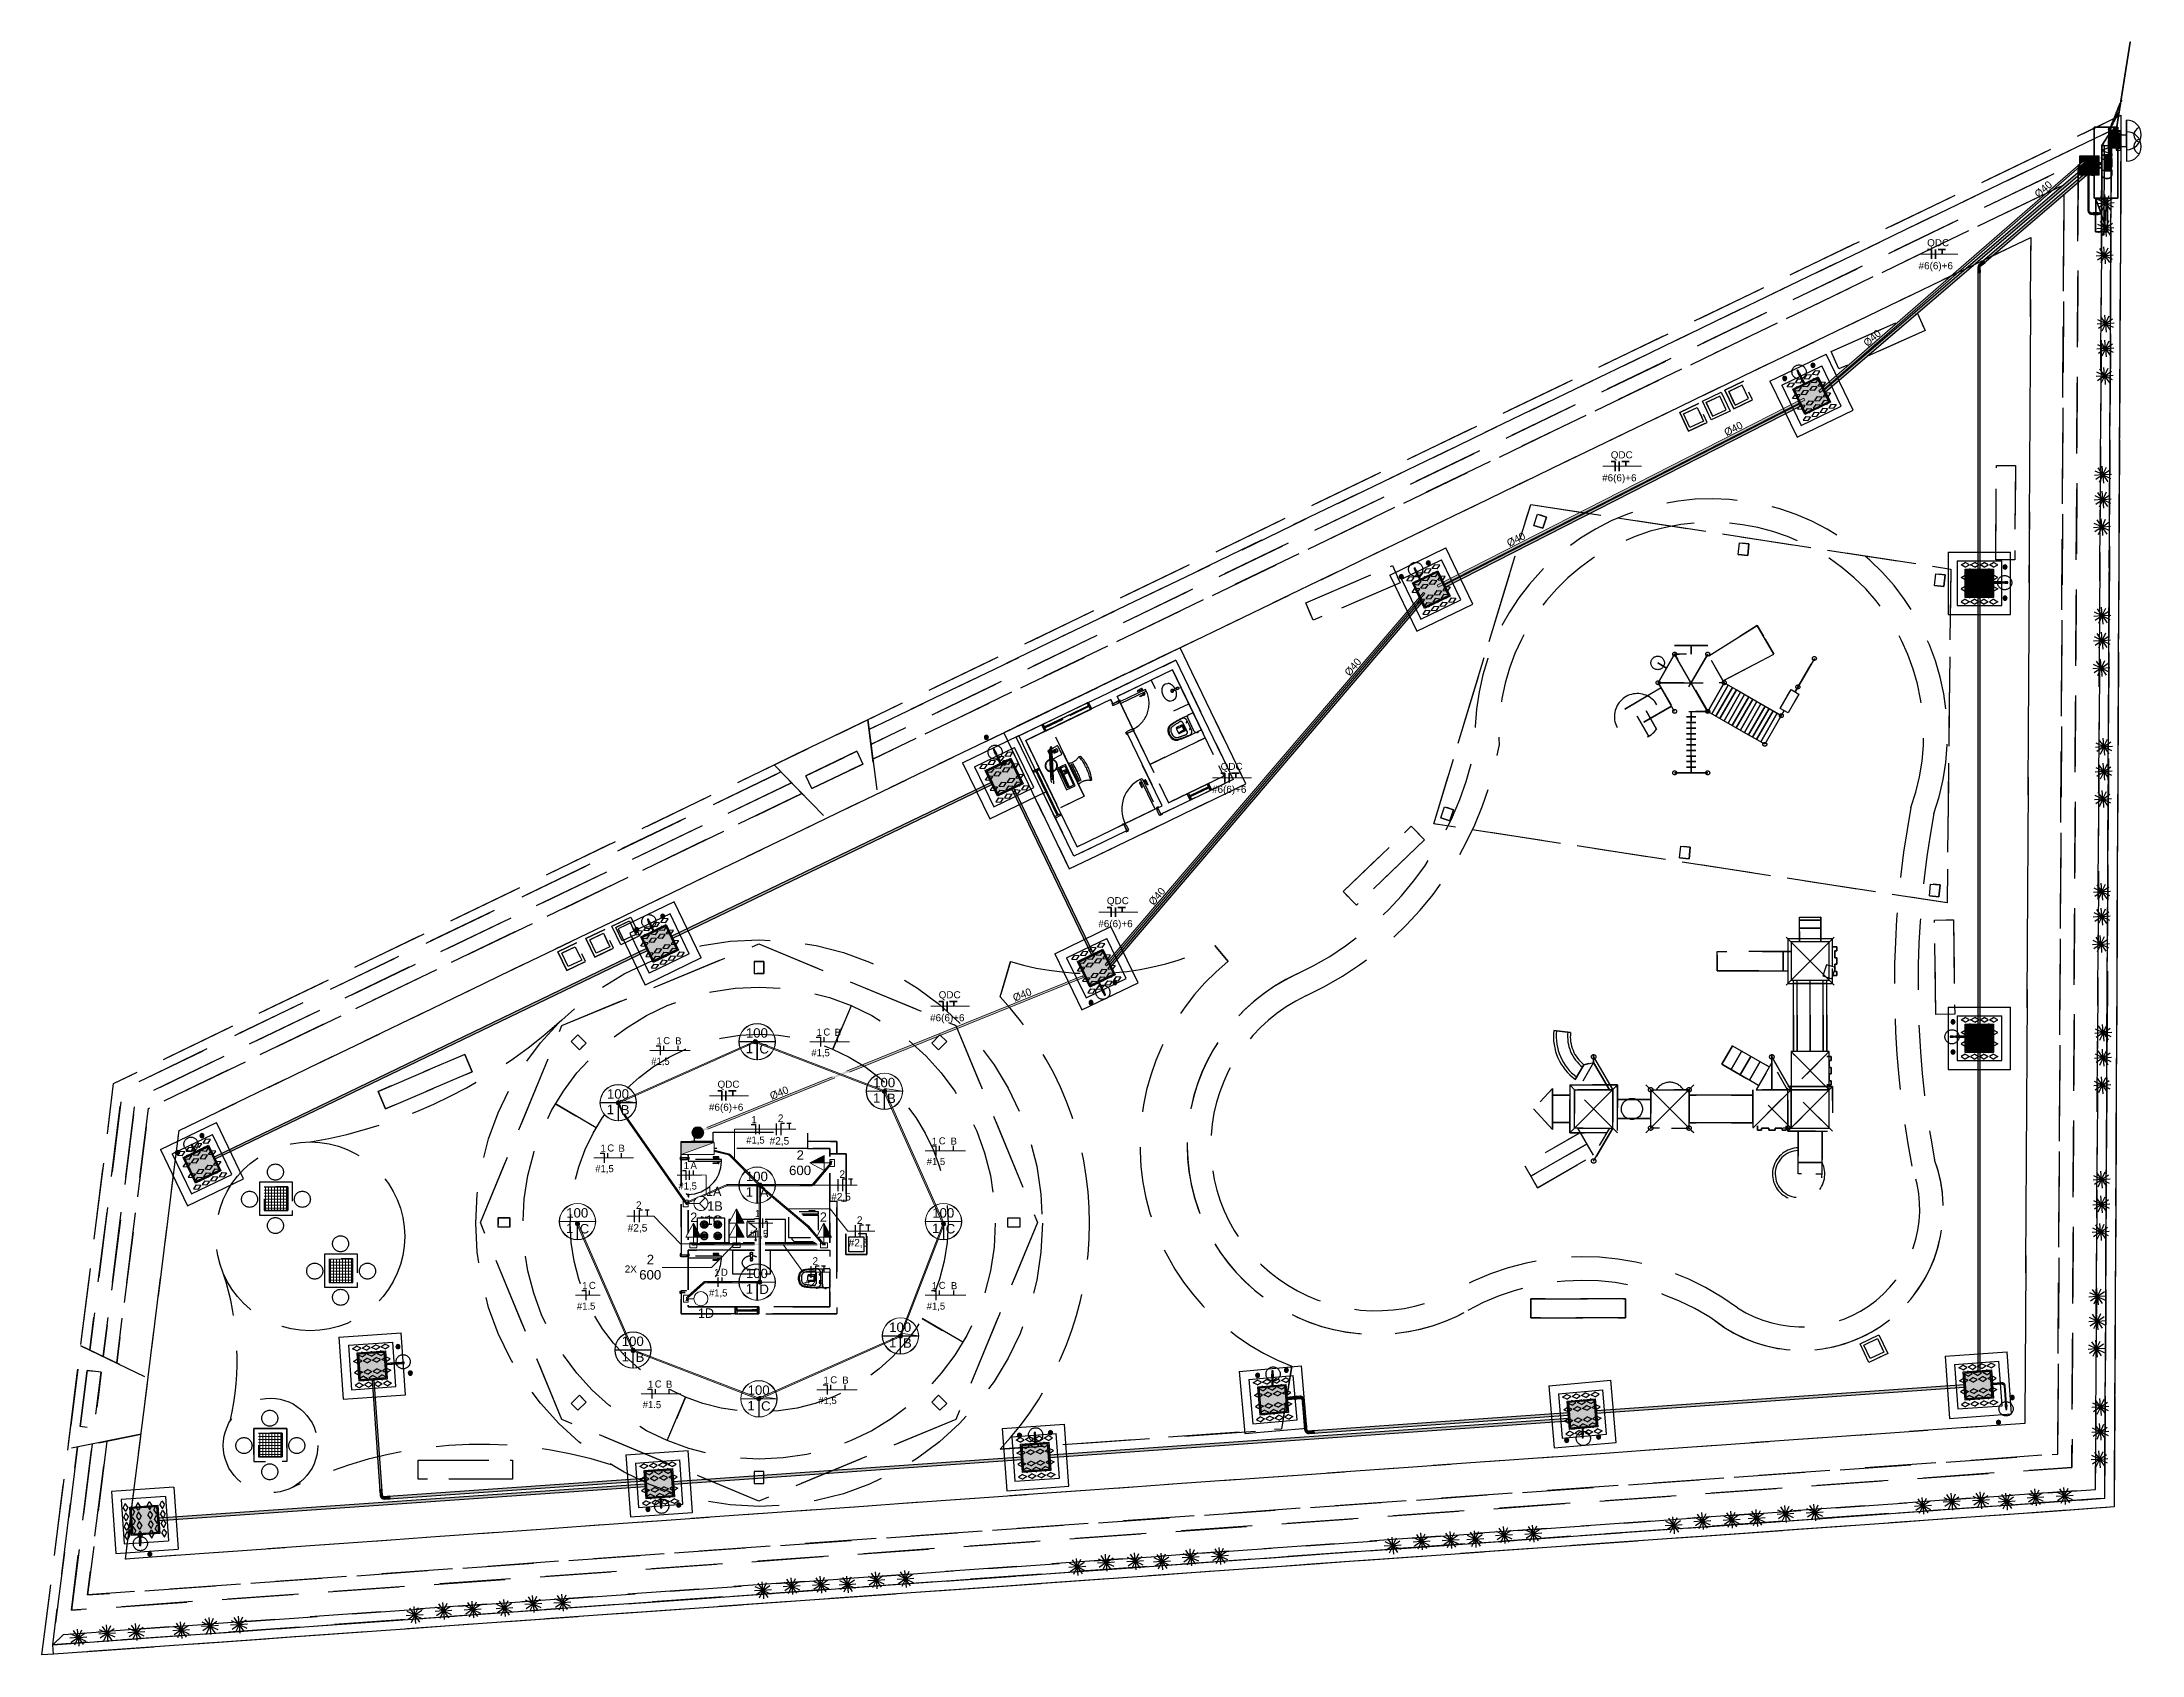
# Model space of a CAD drawing. Header units: metres. Extents: x 4 to 151, y -16 to 34.
# Drawn here: x 23.43 to 67.91, y 0 to 34.16 of the extents above; entities that cross this region are included whole.
import ezdxf

# ---------------------------------------------------------------- set-up
doc = ezdxf.new("R2010")
doc.units = ezdxf.units.M
for name, pattern in [('Hidden 1_5', [0.0022, 0.0015, -0.0007]), ('IMPORT-_Tracejado pequeno', [2.25, 1.5, -0.75]), ('IMPORT-DASHED2 _4_', [0.375, 0.25, -0.125])]:
    doc.linetypes.add(name, pattern=pattern)
for name, color, linetype, lineweight in [('001_Dark_1 10', 7, 'Continuous', 9), ('A-ANNO-NOTE', 7, 'Continuous', 9), ('A-DETL', 7, 'Continuous', 9), ('A-GENM', 7, 'Continuous', 9), ('A-WALL', 7, 'Continuous', 9), ('Dispositivos elétricos', 7, 'Continuous', 50), ('E-ELE-QPM-IDEN', 7, 'Continuous', 9), ('E-ELEC-EQPM', 7, 'Continuous', 50), ('E-LITE', 7, 'Continuous', 35), ('E-LITE-EQPM-IDEN', 7, 'Continuous', 9), ('E-LITE-IDEN', 7, 'Continuous', 9), ('E-POWR-CNDT', 7, 'Continuous', 25), ('E-POWR-CNDT-IDEN', 7, 'Continuous', 9), ('Espelho e Módulo', 7, 'Continuous', 9), ('G-ANNO-TEXT', 7, 'Continuous', 9), ('Identificadores de dispositivos elétricos', 7, 'Continuous', 9), ('KIRYA - MOBILIÁRIO', 7, 'Continuous', 9), ('KIRYA - PAREDE', 7, 'Continuous', 35), ('KIRYA - PAREDE VISTA', 7, 'Continuous', 18), ('KIRYA - PISO', 7, 'Continuous', 9), ('KIRYA - PROJEÇÃO', 7, 'IMPORT-DASHED2 _4_', 9), ('KIRYA - SQUADRIA', 7, 'Continuous', 9), ('LAYOUT-MOBILIA', 7, 'Continuous', 9), ('LAYOUT-WC_COZINHA', 7, 'Continuous', 9), ('VEGETAÇÃO', 7, 'Continuous', 9)]:
    doc.layers.add(name, color=color, linetype=linetype, lineweight=lineweight)
for name, color, linetype, lineweight, true_color in [('Base Revit Coremas_dwg', 7, 'Continuous', 9, 0x767676), ('Fase', 1, 'Continuous', 25, 0xff0000), ('Neutro', 5, 'Continuous', 25, 0x0000ff), ('Terra', 3, 'Continuous', 25, 0x00ff00)]:
    doc.layers.add(name, color=color, linetype=linetype, lineweight=lineweight, true_color=true_color)
doc.styles.add('Arial', font='arial.ttf', dxfattribs={"height": 0.25})
doc.styles.add('Arial_1', font='arial.ttf', dxfattribs={"height": 0.2})
doc.styles.add('Arial_2', font='arial.ttf', dxfattribs={"height": 0.15})
doc.styles.add('Century Gothic_3', font='GOTHIC.TTF', dxfattribs={"height": 0.2})
doc.styles.add('Century Gothic_4', font='GOTHIC.TTF', dxfattribs={"height": 0.16})
doc.styles.add('Century Gothic_5', font='GOTHIC.TTF', dxfattribs={"height": 0.15})

msp = doc.modelspace()

# ---------------------------------------------------------------- texts
at = {"layer": 'E-ELE-QPM-IDEN', "char_height": 0.15, "attachment_point": 1, "style": 'Arial_2'}
for s, insert, width in [('QDC', (63.36, 29.985), 0.5692), ('#6(6)+6', (63.179, 29.499), 0.90591), ('QDC', (56.659, 25.493), 0.5692), ('#6(6)+6', (56.477, 25.007), 0.90591), ('QDC', (48.397, 18.895), 0.5692), ('#6(6)+6', (48.215, 18.409), 0.90591), ('QDC', (45.988, 16.051), 0.5692), ('#6(6)+6', (45.806, 15.564), 0.90591), ('QDC', (42.425, 14.058), 0.5692), ('#6(6)+6', (42.244, 13.572), 0.90591), ('QDC', (37.741, 12.164), 0.5692), ('#6(6)+6', (37.56, 11.677), 0.90591)]:
    msp.add_mtext(s, dxfattribs=dict(at, insert=insert, width=width))
at = {"layer": 'E-LITE-EQPM-IDEN', "attachment_point": 1}
for s, insert, char_height, width, style in [('1', (36.448, 13.081), 0.15, 0.1443, 'Century Gothic_5'), ('C', (36.592, 13.087), 0.15, 0.20844, 'Century Gothic_5'), ('B', (36.845, 13.081), 0.15, 0.1443, 'Century Gothic_5'), ('1', (38.338, 12.946), 0.2, 0.1924, 'Arial_1'), ('100', (38.342, 13.275), 0.2, 0.57721, 'Arial_1'), ('C', (38.628, 12.938), 0.2, 0.24852, 'Arial_1'), ('1', (39.84, 13.263), 0.15, 0.1443, 'Century Gothic_5'), ('C', (39.984, 13.269), 0.15, 0.20844, 'Century Gothic_5'), ('B', (40.222, 13.263), 0.15, 0.1443, 'Century Gothic_5'), ('#1,5', (36.337, 12.649), 0.15, 0.54515, 'Century Gothic_5'), ('#1,5', (39.729, 12.831), 0.15, 0.54515, 'Century Gothic_5'), ('100', (41.038, 12.224), 0.2, 0.57721, 'Arial_1'), ('1', (35.396, 11.654), 0.2, 0.1924, 'Arial_1'), ('100', (35.4, 11.983), 0.2, 0.57721, 'Arial_1'), ('B', (35.692, 11.646), 0.2, 0.23249, 'Arial_1'), ('1', (41.034, 11.896), 0.2, 0.1924, 'Arial_1'), ('B', (41.33, 11.888), 0.2, 0.23249, 'Arial_1'), ('1', (38.46, 11.413), 0.15, 0.1443, 'Century Gothic_5'), ('1', (35.263, 10.807), 0.15, 0.1443, 'Century Gothic_5'), ('C', (35.407, 10.813), 0.15, 0.20844, 'Century Gothic_5'), ('B', (35.644, 10.807), 0.15, 0.1443, 'Century Gothic_5'), ('#1,5', (38.349, 10.981), 0.15, 0.54515, 'Century Gothic_5'), ('1', (42.282, 10.959), 0.15, 0.1443, 'Century Gothic_5'), ('C', (42.427, 10.964), 0.15, 0.20844, 'Century Gothic_5'), ('B', (42.678, 10.959), 0.15, 0.1443, 'Century Gothic_5'), ('#1,5', (35.152, 10.375), 0.15, 0.54515, 'Century Gothic_5'), ('1', (37.025, 10.44), 0.15, 0.1443, 'Century Gothic_5'), ('A', (37.169, 10.446), 0.15, 0.18439, 'Century Gothic_5'), ('100', (38.342, 10.236), 0.2, 0.57721, 'Arial_1'), ('#1,5', (42.172, 10.527), 0.15, 0.54515, 'Century Gothic_5'), ('#1,5', (36.914, 10.008), 0.15, 0.54515, 'Century Gothic_5'), ('1', (38.338, 9.908), 0.2, 0.1924, 'Arial_1'), ('A', (38.635, 9.9), 0.2, 0.23249, 'Arial_1'), ('100', (34.537, 9.464), 0.2, 0.57721, 'Arial_1'), ('1', (38.535, 9.424), 0.15, 0.1443, 'Century Gothic_5'), ('100', (42.289, 9.464), 0.2, 0.57721, 'Arial_1'), ('1', (34.532, 9.135), 0.2, 0.1924, 'Arial_1'), ('C', (34.822, 9.128), 0.2, 0.24852, 'Arial_1'), ('#1,5', (38.425, 8.993), 0.15, 0.54515, 'Century Gothic_5'), ('1', (42.285, 9.135), 0.2, 0.1924, 'Arial_1'), ('C', (42.575, 9.128), 0.2, 0.24852, 'Arial_1'), ('1', (37.67, 8.176), 0.15, 0.1443, 'Century Gothic_5'), ('D', (37.815, 8.181), 0.15, 0.1924, 'Century Gothic_5'), ('100', (38.342, 8.182), 0.2, 0.57721, 'Arial_1'), ('1', (34.874, 7.897), 0.15, 0.1443, 'Century Gothic_5'), ('C', (35.018, 7.903), 0.15, 0.20844, 'Century Gothic_5'), ('#1,5', (37.56, 7.744), 0.15, 0.54515, 'Century Gothic_5'), ('1', (38.338, 7.854), 0.2, 0.1924, 'Arial_1'), ('D', (38.628, 7.846), 0.2, 0.24852, 'Arial_1'), ('1', (42.282, 7.897), 0.15, 0.1443, 'Century Gothic_5'), ('C', (42.427, 7.903), 0.15, 0.20844, 'Century Gothic_5'), ('B', (42.685, 7.897), 0.15, 0.1443, 'Century Gothic_5'), ('#1.5', (34.763, 7.465), 0.15, 0.54515, 'Century Gothic_5'), ('#1,5', (42.172, 7.465), 0.15, 0.54515, 'Century Gothic_5'), ('100', (35.713, 6.745), 0.2, 0.57721, 'Arial_1'), ('1', (41.373, 6.714), 0.2, 0.1924, 'Arial_1'), ('100', (41.377, 7.043), 0.2, 0.57721, 'Arial_1'), ('B', (41.669, 6.706), 0.2, 0.23249, 'Arial_1'), ('1', (35.709, 6.416), 0.2, 0.1924, 'Arial_1'), ('B', (36.005, 6.408), 0.2, 0.23249, 'Arial_1'), ('1', (36.268, 5.81), 0.15, 0.1443, 'Century Gothic_5'), ('C', (36.413, 5.815), 0.15, 0.20844, 'Century Gothic_5'), ('B', (36.65, 5.81), 0.15, 0.1443, 'Century Gothic_5'), ('1', (39.985, 5.897), 0.15, 0.1443, 'Century Gothic_5'), ('C', (40.13, 5.903), 0.15, 0.20844, 'Century Gothic_5'), ('B', (40.383, 5.897), 0.15, 0.1443, 'Century Gothic_5'), ('#1.5', (36.157, 5.378), 0.15, 0.54515, 'Century Gothic_5'), ('1', (38.375, 5.381), 0.2, 0.1924, 'Arial_1'), ('100', (38.379, 5.71), 0.2, 0.57721, 'Arial_1'), ('C', (38.664, 5.374), 0.2, 0.24852, 'Arial_1'), ('#1,5', (39.875, 5.466), 0.15, 0.54515, 'Century Gothic_5')]:
    msp.add_mtext(s, dxfattribs=dict(at, insert=insert, char_height=char_height, width=width, style=style))
at = {"layer": 'E-LITE-IDEN', "char_height": 0.2, "attachment_point": 1, "style": 'Century Gothic_3'}
for s, insert, width in [('1A', (37.498, 9.918), 0.42489), ('1B', (37.524, 9.609), 0.39283), ('1C', (37.491, 9.31), 0.473), ('1D', (37.326, 7.34), 0.44894)]:
    msp.add_mtext(s, dxfattribs=dict(at, insert=insert, width=width))
at = {"layer": 'E-POWR-CNDT-IDEN', "char_height": 0.16, "width": 0.54515, "attachment_point": 1, "style": 'Century Gothic_4'}
for insert, rotation in [((65.615, 30.971), 41), ((61.991, 27.82), 41), ((59.04, 25.952), 27), ((54.436, 23.606), 27), ((51.006, 20.823), 49.4759), ((46.855, 15.966), 49.4759), ((43.976, 13.983), 22), ((38.829, 11.904), 22)]:
    msp.add_mtext('Ø40', dxfattribs=dict(at, insert=insert, rotation=rotation))
at = {"layer": 'G-ANNO-TEXT', "insert": (35.776, 8.249), "char_height": 0.15, "width": 0.31266, "attachment_point": 1, "style": 'Arial_2'}
msp.add_mtext('2X', dxfattribs=at)
at = {"layer": 'Identificadores de dispositivos elétricos', "attachment_point": 1}
for s, insert, char_height, width, style in [('2', (39.019, 11.448), 0.16, 0.15232, 'Century Gothic_4'), ('#2,5', (38.844, 10.969), 0.16, 0.57721, 'Century Gothic_4'), ('2', (39.416, 10.688), 0.2, 0.1924, 'Arial_1'), ('600', (39.257, 10.364), 0.2, 0.57721, 'Arial_1'), ('2', (40.324, 10.265), 0.16, 0.15232, 'Century Gothic_4'), ('#2,5', (40.149, 9.785), 0.16, 0.57721, 'Century Gothic_4'), ('2', (36.014, 9.607), 0.16, 0.15232, 'Century Gothic_4'), ('2', (37.164, 9.37), 0.2, 0.1924, 'Century Gothic_3'), ('2', (39.908, 9.374), 0.2, 0.1924, 'Century Gothic_3'), ('#2,5', (35.839, 9.128), 0.16, 0.57721, 'Century Gothic_4'), ('2', (40.693, 9.291), 0.16, 0.15232, 'Century Gothic_4'), ('2', (36.242, 8.476), 0.2, 0.1924, 'Arial_1'), ('#2,5', (40.518, 8.812), 0.16, 0.57721, 'Century Gothic_4'), ('600', (36.083, 8.152), 0.2, 0.57721, 'Arial_1'), ('2', (39.752, 8.424), 0.16, 0.15232, 'Century Gothic_4'), ('#2,5', (39.577, 7.944), 0.16, 0.57721, 'Century Gothic_4')]:
    msp.add_mtext(s, dxfattribs=dict(at, insert=insert, char_height=char_height, width=width, style=style))

# ---------------------------------------------------------------- blocks, each defined once
blk = doc.blocks.new('Caixa de Passagem no Passeio - Caixa de Passagem no Passeio 2-8198666-PLANTA BAIXA - TÉRREO')
at = {"layer": 'Dispositivos elétricos', "lineweight": 25, "true_color": 0x82482d}
h = blk.add_hatch(color=27, dxfattribs=at)
h.paths.add_polyline_path([(-0.3, -0.3), (0.3, -0.3), (0.3, 0.3), (-0.3, 0.3), (-0.3, -0.3)])
h.paths.add_polyline_path([(-0.275, -0.275), (-0.275, 0.275), (0.275, 0.275), (0.275, -0.275), (-0.104, -0.275)])
at = {"layer": 'Dispositivos elétricos', "lineweight": 25, "true_color": 0x5a6266}
blk.add_hatch(color=251, dxfattribs=at).paths.add_polyline_path([(-0.275, -0.275), (0.275, -0.275), (0.275, 0.275), (-0.275, 0.275), (-0.275, -0.171)])
at = {"layer": 'Dispositivos elétricos', "color": 253, "lineweight": 25, "true_color": 0xababab}
for p, q in [((-0.3, -0.3), (-0.3, 0.3)), ((-0.3, 0.3), (0.3, 0.3)), ((-0.275, -0.275), (-0.275, 0.275)), ((-0.275, 0.275), (0.275, 0.275)), ((-0.275, 0.275), (-0.275, -0.275)), ((0.275, 0.275), (-0.275, 0.275)), ((0.275, 0.275), (0.275, -0.275)), ((0.275, -0.275), (0.275, 0.275)), ((0.3, 0.3), (0.3, -0.3)), ((0.3, -0.3), (-0.3, -0.3)), ((0.275, -0.275), (-0.275, -0.275)), ((-0.275, -0.275), (0.275, -0.275))]:
    blk.add_line(p, q, dxfattribs=at)
blk = doc.blocks.new('Caixa de Passagem no Passeio - Caixa de Passagem no Passeio 2-V1-PLANTA BAIXA - TÉRREO')
at = {"layer": 'Dispositivos elétricos', "lineweight": 25, "true_color": 0x82482d}
blk.add_hatch(color=27, dxfattribs=at).paths.add_polyline_path([(0.3, -0.3), (0.3, 0.3), (-0.3, 0.3), (-0.3, -0.3), (0.189, -0.3), (0.196, -0.289), (0.201, -0.283), (0.214, -0.276), (0.213, -0.275), (-0.275, -0.275), (-0.275, 0.275), (0.275, 0.275), (0.275, -0.275), (0.243, -0.275), (0.257, -0.283), (0.262, -0.288), (0.27, -0.3), (0.279, -0.3)])
at = {"layer": 'Dispositivos elétricos', "lineweight": 25, "true_color": 0x5a6266}
blk.add_hatch(color=251, dxfattribs=at).paths.add_polyline_path([(0.275, -0.275), (0.275, 0.275), (-0.275, 0.275), (-0.275, -0.275), (0.217, -0.275), (0.223, -0.273), (0.232, -0.273), (0.243, -0.275), (0.263, -0.275)])
at = {"layer": 'Dispositivos elétricos', "color": 253, "lineweight": 25, "true_color": 0xababab}
for p, q in [((-0.3, -0.3), (-0.3, 0.3)), ((-0.3, 0.3), (0.3, 0.3)), ((-0.275, -0.275), (-0.275, 0.275)), ((-0.275, 0.275), (0.275, 0.275)), ((-0.275, 0.275), (-0.275, -0.275)), ((0.275, 0.275), (-0.275, 0.275)), ((0.275, 0.275), (0.275, -0.275)), ((0.275, -0.275), (0.275, 0.275)), ((0.3, 0.3), (0.3, -0.3)), ((0.189, -0.3), (-0.3, -0.3)), ((0.217, -0.275), (-0.275, -0.275)), ((-0.275, -0.275), (0.217, -0.275)), ((0.275, -0.275), (0.243, -0.275)), ((0.243, -0.275), (0.275, -0.275)), ((0.3, -0.3), (0.269, -0.3))]:
    blk.add_line(p, q, dxfattribs=at)
blk = doc.blocks.new('Caixa de Passagem no Passeio - Caixa de Passagem no Passeio 2-V2-PLANTA BAIXA - TÉRREO')
at = {"layer": 'Dispositivos elétricos', "lineweight": 25, "true_color": 0x82482d}
h = blk.add_hatch(color=27, dxfattribs=at)
h.paths.add_polyline_path([(-0.3, -0.3), (0.3, -0.3), (0.3, 0.3), (-0.3, 0.3), (-0.3, -0.273)])
h.paths.add_polyline_path([(-0.275, -0.275), (-0.275, 0.275), (0.275, 0.275), (0.275, -0.275), (-0.157, -0.275)])
at = {"layer": 'Dispositivos elétricos', "lineweight": 25, "true_color": 0x5a6266}
h = blk.add_hatch(color=251, dxfattribs=at)
h.paths.add_polyline_path([(-0.275, -0.023), (-0.275, -0.023), (-0.225, -0.023)])
h.paths.add_polyline_path([(-0.275, -0.275), (0.275, -0.275), (0.275, 0.275), (-0.275, 0.275), (-0.275, -0.023), (-0.275, -0.024), (-0.275, -0.245)])
at = {"layer": 'Dispositivos elétricos', "color": 253, "lineweight": 25, "true_color": 0xababab}
for p, q in [((-0.3, -0.3), (-0.3, 0.3)), ((-0.3, 0.3), (0.3, 0.3)), ((-0.275, -0.275), (-0.275, 0.275)), ((-0.275, 0.275), (0.275, 0.275)), ((-0.275, 0.275), (-0.275, -0.275)), ((0.275, 0.275), (-0.275, 0.275)), ((0.275, 0.275), (0.275, -0.275)), ((0.275, -0.275), (0.275, 0.275)), ((0.3, 0.3), (0.3, -0.3)), ((0.3, -0.3), (-0.3, -0.3)), ((0.275, -0.275), (-0.275, -0.275)), ((-0.275, -0.275), (0.275, -0.275))]:
    blk.add_line(p, q, dxfattribs=at)
blk = doc.blocks.new('Caixa de Passagem no Passeio - Caixa de Passagem no Passeio 2-V3-PLANTA BAIXA - TÉRREO')
at = {"layer": 'Dispositivos elétricos', "lineweight": 25, "true_color": 0x82482d}
h = blk.add_hatch(color=27, dxfattribs=at)
h.paths.add_polyline_path([(-0.3, -0.3), (0.3, -0.3), (0.3, 0.011), (0.275, 0.004), (0.275, -0.275), (-0.275, -0.275), (-0.275, -0.025), (-0.3, -0.025), (-0.3, -0.263)])
h.paths.add_polyline_path([(-0.3, 0.017), (-0.275, 0.017), (-0.275, 0.275), (0.275, 0.275), (0.275, 0.048), (0.3, 0.055), (0.3, 0.3), (-0.3, 0.3), (-0.3, 0.076)])
at = {"layer": 'Dispositivos elétricos', "lineweight": 25, "true_color": 0x5a6266}
blk.add_hatch(color=251, dxfattribs=at).paths.add_polyline_path([(-0.275, -0.275), (0.275, -0.275), (0.275, 0.004), (0.193, -0.017), (0.183, 0.023), (0.275, 0.048), (0.275, 0.275), (-0.275, 0.275), (-0.275, 0.017), (-0.17, 0.019), (-0.17, -0.022), (-0.275, -0.025), (-0.275, -0.172)])
at = {"layer": 'Dispositivos elétricos', "color": 253, "lineweight": 25, "true_color": 0xababab}
for p, q in [((-0.3, -0.3), (-0.3, 0.3)), ((-0.3, 0.3), (0.3, 0.3)), ((-0.275, -0.275), (-0.275, 0.275)), ((-0.275, 0.275), (0.275, 0.275)), ((-0.275, 0.275), (-0.275, -0.275)), ((0.275, 0.275), (-0.275, 0.275)), ((0.275, 0.275), (0.275, -0.275)), ((0.275, -0.275), (0.275, 0.275)), ((0.3, 0.3), (0.3, -0.3)), ((0.3, -0.3), (-0.3, -0.3)), ((0.275, -0.275), (-0.275, -0.275)), ((-0.275, -0.275), (0.275, -0.275))]:
    blk.add_line(p, q, dxfattribs=at)
blk = doc.blocks.new('Caixa de Passagem no Passeio - Caixa de Passagem no Passeio 2-V4-PLANTA BAIXA - TÉRREO')
at = {"layer": 'Dispositivos elétricos', "lineweight": 25, "true_color": 0x82482d}
h = blk.add_hatch(color=27, dxfattribs=at)
h.paths.add_polyline_path([(-0.3, -0.3), (0.3, -0.3), (0.3, -0.01), (0.275, -0.01), (0.275, -0.275), (-0.275, -0.275), (-0.275, -0.069), (-0.3, -0.08), (-0.3, -0.263)])
h.paths.add_polyline_path([(-0.3, -0.034), (-0.275, -0.023), (-0.275, 0.275), (0.275, 0.275), (0.275, 0.032), (0.3, 0.032), (0.3, 0.3), (-0.3, 0.3), (-0.3, -0.021)])
at = {"layer": 'Dispositivos elétricos', "lineweight": 25, "true_color": 0x5a6266}
blk.add_hatch(color=251, dxfattribs=at).paths.add_polyline_path([(-0.275, -0.275), (0.275, -0.275), (0.275, -0.01), (0.153, -0.012), (0.152, 0.029), (0.275, 0.032), (0.275, 0.275), (-0.275, 0.275), (-0.275, -0.023), (-0.176, 0.02), (-0.16, -0.018), (-0.275, -0.069), (-0.275, -0.182)])
at = {"layer": 'Dispositivos elétricos', "color": 253, "lineweight": 25, "true_color": 0xababab}
for p, q in [((-0.3, -0.3), (-0.3, 0.3)), ((-0.3, 0.3), (0.3, 0.3)), ((-0.275, -0.275), (-0.275, 0.275)), ((-0.275, 0.275), (0.275, 0.275)), ((-0.275, 0.275), (-0.275, -0.275)), ((0.275, 0.275), (-0.275, 0.275)), ((0.275, 0.275), (0.275, -0.275)), ((0.275, -0.275), (0.275, 0.275)), ((0.3, 0.3), (0.3, -0.3)), ((0.3, -0.3), (-0.3, -0.3)), ((0.275, -0.275), (-0.275, -0.275)), ((-0.275, -0.275), (0.275, -0.275))]:
    blk.add_line(p, q, dxfattribs=at)
blk = doc.blocks.new('Caixa de Passagem no Passeio - Caixa de Passagem no Passeio 2-V5-PLANTA BAIXA - TÉRREO')
at = {"layer": 'Dispositivos elétricos', "lineweight": 25, "true_color": 0x82482d}
blk.add_hatch(color=27, dxfattribs=at).paths.add_polyline_path([(-0.3, -0.3), (0.3, -0.3), (0.3, 0.3), (0.169, 0.299), (0.174, 0.289), (0.177, 0.275), (0.275, 0.275), (0.275, -0.275), (-0.275, -0.275), (-0.275, 0.275), (0.089, 0.275), (0.09, 0.283), (0.093, 0.294), (0.096, 0.3), (-0.3, 0.3), (-0.3, -0.293)])
at = {"layer": 'Dispositivos elétricos', "lineweight": 25, "true_color": 0x5a6266}
blk.add_hatch(color=251, dxfattribs=at).paths.add_polyline_path([(-0.275, -0.275), (0.275, -0.274), (0.275, 0.275), (0.176, 0.274), (0.175, 0.265), (0.172, 0.256), (0.166, 0.247), (0.153, 0.237), (0.147, 0.234), (0.132, 0.232), (0.123, 0.233), (0.114, 0.236), (0.104, 0.242), (0.095, 0.255), (0.091, 0.261), (0.089, 0.275), (-0.275, 0.275), (-0.275, -0.121)])
at = {"layer": 'Dispositivos elétricos', "color": 253, "lineweight": 25, "true_color": 0xababab}
for p, q in [((-0.3, -0.3), (-0.3, 0.3)), ((-0.3, 0.3), (0.097, 0.3)), ((-0.275, -0.275), (-0.275, 0.275)), ((-0.275, 0.275), (0.089, 0.275)), ((-0.275, 0.275), (-0.275, -0.275)), ((0.089, 0.275), (-0.275, 0.275)), ((0.168, 0.3), (0.3, 0.3)), ((0.176, 0.275), (0.275, 0.275)), ((0.275, 0.275), (0.176, 0.275)), ((0.275, 0.275), (0.275, -0.275)), ((0.275, -0.275), (0.275, 0.275)), ((0.3, 0.3), (0.3, -0.3)), ((0.3, -0.3), (-0.3, -0.3)), ((0.275, -0.275), (-0.275, -0.275)), ((-0.275, -0.275), (0.275, -0.275))]:
    blk.add_line(p, q, dxfattribs=at)
blk = doc.blocks.new('Caixa de Passagem no Passeio - Caixa de Passagem no Passeio 2-V6-PLANTA BAIXA - TÉRREO')
at = {"layer": 'Dispositivos elétricos', "lineweight": 25, "true_color": 0x82482d}
blk.add_hatch(color=27, dxfattribs=at).paths.add_polyline_path([(-0.3, -0.3), (0.3, -0.3), (0.3, -0.014), (0.275, -0.025), (0.275, -0.275), (-0.275, -0.275), (-0.275, 0.275), (0.275, 0.275), (0.275, 0.021), (0.3, 0.032), (0.3, 0.3), (-0.3, 0.3), (-0.3, -0.263)])
at = {"layer": 'Dispositivos elétricos', "lineweight": 25, "true_color": 0x5a6266}
blk.add_hatch(color=251, dxfattribs=at).paths.add_polyline_path([(-0.275, -0.275), (0.275, -0.275), (0.275, -0.025), (0.217, -0.05), (0.201, -0.012), (0.275, 0.021), (0.275, 0.275), (-0.275, 0.275), (-0.275, -0.198)])
at = {"layer": 'Dispositivos elétricos', "color": 253, "lineweight": 25, "true_color": 0xababab}
for p, q in [((-0.3, -0.3), (-0.3, 0.3)), ((-0.3, 0.3), (0.3, 0.3)), ((-0.275, -0.275), (-0.275, 0.275)), ((-0.275, 0.275), (0.275, 0.275)), ((-0.275, 0.275), (-0.275, -0.275)), ((0.275, 0.275), (-0.275, 0.275)), ((0.275, 0.275), (0.275, -0.275)), ((0.275, -0.275), (0.275, 0.275)), ((0.3, 0.3), (0.3, -0.3)), ((0.3, -0.3), (-0.3, -0.3)), ((0.275, -0.275), (-0.275, -0.275)), ((-0.275, -0.275), (0.275, -0.275))]:
    blk.add_line(p, q, dxfattribs=at)
blk = doc.blocks.new('Quadro de Distribuição 6-8 Disjuntores de embutir em PVC - Quadro de Distribuição 6-8 Disjuntores de embutir em PVC-8223507-PLANTA BAIXA - TÉRREO')
at = {"layer": 'E-ELEC-EQPM', "lineweight": 25, "true_color": 0xfbfbfb}
for points in [[(-0.123, 0), (0.122, 0.001), (0.122, 0.005), (0.041, 0.011), (-0.041, 0.011), (-0.123, 0.005), (-0.123, 0.001)], [(-0.107, -0.079), (0.106, -0.079), (0.106, -0.05), (-0.107, -0.05), (-0.107, -0.058)]]:
    blk.add_hatch(color=7, dxfattribs=at).paths.add_polyline_path(points)
at = {"layer": 'E-ELEC-EQPM', "color": 253, "lineweight": 25, "true_color": 0xababab}
for p, q in [((-0.123, 0.005), (-0.123, 0)), ((0.122, 0), (0.122, 0.005)), ((-0.107, -0.079), (-0.107, -0.05)), ((0.106, -0.079), (-0.107, -0.079)), ((0.106, -0.05), (0.106, -0.079))]:
    blk.add_line(p, q, dxfattribs=at)
blk.add_arc((0, -1.132), 1.144, 83.8532, 96.1468, dxfattribs=at)
blk = doc.blocks.new('BEE - PVC Roscavel_Curvas - BEE - PVC Roscavel_Curvas-8123984-PLANTA BAIXA - TÉRREO')
at = {"layer": 'E-POWR-CNDT', "true_color": 0x2c2c2c}
for points in [[(-0.065, -0.024), (-0.065, 0.024), (-0.127, 0.023), (-0.127, -0.024), (-0.065, -0.024)], [(0.024, 0.065), (0.023, 0.127), (-0.024, 0.127), (-0.023, 0.065), (0.023, 0.065)]]:
    blk.add_hatch(color=250, dxfattribs=at).paths.add_polyline_path(points)
h = blk.add_hatch(color=250, dxfattribs=at)
h.paths.add_polyline_path([(-0.029, 0.044), (-0.043, 0.03), (-0.034, 0.036), (-0.031, 0.042)])
h.paths.add_polyline_path([(0.024, 0.065), (-0.024, 0.065), (-0.028, 0.046), (-0.038, 0.034), (-0.047, 0.028), (-0.065, 0.023), (-0.065, -0.024), (-0.036, -0.018), (-0.013, -0.007), (0.004, 0.01), (0.008, 0.016), (0.019, 0.038), (0.024, 0.065)])
at = {"layer": 'E-POWR-CNDT', "color": 253, "true_color": 0xababab}
for p, q in [((-0.065, 0.024), (-0.153, 0.024)), ((-0.024, 0.154), (-0.024, 0.065)), ((0.024, 0.065), (0.024, 0.154)), ((-0.153, -0.024), (-0.065, -0.024))]:
    blk.add_line(p, q, dxfattribs=at)
at = {"layer": 'E-POWR-CNDT', "color": 253, "true_color": 0xababab, "flags": 128}
for points in [[(-0.065, -0.024), (-0.061, -0.024), (-0.058, -0.023), (-0.054, -0.023), (-0.051, -0.023), (-0.047, -0.022), (-0.044, -0.021), (-0.04, -0.02), (-0.037, -0.019), (-0.034, -0.018), (-0.03, -0.017), (-0.027, -0.015), (-0.024, -0.014), (-0.021, -0.012), (-0.018, -0.01), (-0.015, -0.008), (-0.012, -0.006), (-0.009, -0.004), (-0.007, -0.002), (-0.004, 0.001), (-0.001, 0.003), (0.001, 0.006), (0.003, 0.008), (0.006, 0.011), (0.008, 0.014), (0.01, 0.017), (0.011, 0.02), (0.013, 0.023), (0.015, 0.026), (0.016, 0.03), (0.018, 0.033), (0.019, 0.036), (0.02, 0.04), (0.021, 0.043), (0.022, 0.046), (0.022, 0.05), (0.023, 0.053), (0.023, 0.057), (0.024, 0.06), (0.024, 0.064), (0.024, 0.065)], [(-0.024, 0.065), (-0.024, 0.063), (-0.024, 0.062), (-0.024, 0.06), (-0.024, 0.058), (-0.025, 0.057), (-0.025, 0.055), (-0.025, 0.054), (-0.026, 0.052), (-0.026, 0.05), (-0.027, 0.049), (-0.028, 0.047), (-0.028, 0.046), (-0.029, 0.044), (-0.03, 0.043), (-0.031, 0.042), (-0.032, 0.04), (-0.033, 0.039), (-0.034, 0.038), (-0.035, 0.037), (-0.036, 0.035), (-0.037, 0.034), (-0.039, 0.033), (-0.04, 0.032), (-0.041, 0.031), (-0.043, 0.03), (-0.044, 0.029), (-0.046, 0.029), (-0.047, 0.028), (-0.049, 0.027), (-0.05, 0.027), (-0.052, 0.026), (-0.053, 0.025), (-0.055, 0.025), (-0.056, 0.025), (-0.058, 0.024), (-0.06, 0.024), (-0.061, 0.024), (-0.063, 0.024), (-0.065, 0.024), (-0.065, 0.024)]]:
    blk.add_lwpolyline(points, dxfattribs=at)
blk = doc.blocks.new('BEE - PVC Roscavel_Luva Para Conexão - BEE - PVC Roscavel_Luva Para Conexão-6371739-PLANTA BAIXA - TÉRREO')
at = {"layer": 'E-POWR-CNDT', "true_color": 0x2c2c2c}
blk.add_hatch(color=250, dxfattribs=at).paths.add_polyline_path([(7.318, 3.304), (7.371, 3.308), (7.367, 3.364), (7.314, 3.36), (7.318, 3.305)])
at = {"layer": 'E-POWR-CNDT', "color": 253, "true_color": 0xababab}
for p, q in [((7.367, 3.364), (7.314, 3.36)), ((7.314, 3.36), (7.318, 3.304)), ((7.318, 3.304), (7.371, 3.308)), ((7.371, 3.308), (7.367, 3.364))]:
    blk.add_line(p, q, dxfattribs=at)
blk = doc.blocks.new('BEE - PVC Roscavel_Luva Para Conexão - BEE - PVC Roscavel_Luva Para Conexão-V7-PLANTA BAIXA - TÉRREO')
at = {"layer": 'E-POWR-CNDT', "true_color": 0x2c2c2c}
blk.add_hatch(color=250, dxfattribs=at).paths.add_polyline_path([(7.152, 3.448), (7.208, 3.452), (7.204, 3.505), (7.149, 3.501), (7.152, 3.448)])
at = {"layer": 'E-POWR-CNDT', "color": 253, "true_color": 0xababab}
for p, q in [((7.205, 3.505), (7.149, 3.501)), ((7.149, 3.501), (7.152, 3.448)), ((7.152, 3.448), (7.208, 3.452)), ((7.208, 3.452), (7.205, 3.505))]:
    blk.add_line(p, q, dxfattribs=at)
blk = doc.blocks.new('BEE - PVC Roscavel_Curvas - BEE - PVC Roscavel_Curvas-V8-PLANTA BAIXA - TÉRREO')
at = {"layer": 'E-POWR-CNDT', "true_color": 0x2c2c2c}
for points in [[(-0.127, 0.024), (-0.127, -0.024), (-0.065, -0.023), (-0.065, 0.024), (-0.127, 0.024)], [(-0.024, 0.127), (-0.023, 0.065), (0.024, 0.065), (0.023, 0.127), (-0.023, 0.127)]]:
    blk.add_hatch(color=250, dxfattribs=at).paths.add_polyline_path(points)
h = blk.add_hatch(color=250, dxfattribs=at)
h.paths.add_polyline_path([(-0.029, 0.044), (-0.043, 0.03), (-0.033, 0.038), (-0.03, 0.043)])
h.paths.add_polyline_path([(-0.065, 0.024), (-0.065, -0.024), (-0.036, -0.018), (-0.013, -0.007), (0.004, 0.01), (0.008, 0.016), (0.019, 0.038), (0.023, 0.065), (-0.024, 0.064), (-0.027, 0.047), (-0.037, 0.034), (-0.047, 0.028), (-0.065, 0.024)])
at = {"layer": 'E-POWR-CNDT', "color": 253, "true_color": 0xababab}
for p, q in [((-0.065, 0.024), (-0.153, 0.024)), ((-0.024, 0.153), (-0.024, 0.065)), ((0.024, 0.065), (0.024, 0.153)), ((-0.153, -0.024), (-0.065, -0.024))]:
    blk.add_line(p, q, dxfattribs=at)
at = {"layer": 'E-POWR-CNDT', "color": 253, "true_color": 0xababab, "flags": 128}
for points in [[(-0.065, -0.024), (-0.061, -0.024), (-0.058, -0.023), (-0.054, -0.023), (-0.051, -0.023), (-0.047, -0.022), (-0.044, -0.021), (-0.04, -0.02), (-0.037, -0.019), (-0.034, -0.018), (-0.03, -0.017), (-0.027, -0.015), (-0.024, -0.014), (-0.021, -0.012), (-0.018, -0.01), (-0.015, -0.008), (-0.012, -0.006), (-0.009, -0.004), (-0.007, -0.002), (-0.004, 0.001), (-0.001, 0.003), (0.001, 0.006), (0.003, 0.008), (0.006, 0.011), (0.008, 0.014), (0.01, 0.017), (0.011, 0.02), (0.013, 0.023), (0.015, 0.026), (0.016, 0.03), (0.018, 0.033), (0.019, 0.036), (0.02, 0.04), (0.021, 0.043), (0.022, 0.046), (0.022, 0.05), (0.023, 0.053), (0.023, 0.057), (0.024, 0.06), (0.024, 0.064), (0.024, 0.065)], [(-0.024, 0.065), (-0.024, 0.063), (-0.024, 0.062), (-0.024, 0.06), (-0.024, 0.058), (-0.025, 0.057), (-0.025, 0.055), (-0.025, 0.054), (-0.026, 0.052), (-0.026, 0.05), (-0.027, 0.049), (-0.028, 0.047), (-0.028, 0.046), (-0.029, 0.044), (-0.03, 0.043), (-0.031, 0.042), (-0.032, 0.04), (-0.033, 0.039), (-0.034, 0.038), (-0.035, 0.037), (-0.036, 0.035), (-0.037, 0.034), (-0.039, 0.033), (-0.04, 0.032), (-0.041, 0.031), (-0.043, 0.03), (-0.044, 0.029), (-0.046, 0.029), (-0.047, 0.028), (-0.049, 0.027), (-0.05, 0.027), (-0.052, 0.026), (-0.053, 0.025), (-0.055, 0.025), (-0.056, 0.025), (-0.058, 0.024), (-0.06, 0.024), (-0.061, 0.024), (-0.063, 0.024), (-0.065, 0.024), (-0.065, 0.024)]]:
    blk.add_lwpolyline(points, dxfattribs=at)
blk = doc.blocks.new('BEE - PVC Roscavel_Luva Para Conexão - BEE - PVC Roscavel_Luva Para Conexão-V9-PLANTA BAIXA - TÉRREO')
at = {"layer": 'E-POWR-CNDT', "true_color": 0x2c2c2c}
blk.add_hatch(color=250, dxfattribs=at).paths.add_polyline_path([(26.529, 5.419), (26.582, 5.424), (26.577, 5.479), (26.524, 5.474), (26.529, 5.42)])
at = {"layer": 'E-POWR-CNDT', "color": 253, "true_color": 0xababab}
for p, q in [((26.577, 5.479), (26.524, 5.474)), ((26.524, 5.474), (26.529, 5.419)), ((26.529, 5.419), (26.582, 5.423)), ((26.582, 5.423), (26.577, 5.479))]:
    blk.add_line(p, q, dxfattribs=at)
blk = doc.blocks.new('BEE - PVC Roscavel_Luva Para Conexão - BEE - PVC Roscavel_Luva Para Conexão-V10-PLANTA BAIXA - TÉRREO')
at = {"layer": 'E-POWR-CNDT', "true_color": 0x2c2c2c}
blk.add_hatch(color=250, dxfattribs=at).paths.add_polyline_path([(26.694, 5.28), (26.749, 5.285), (26.744, 5.338), (26.689, 5.333), (26.694, 5.281)])
at = {"layer": 'E-POWR-CNDT', "color": 253, "true_color": 0xababab}
for p, q in [((26.745, 5.338), (26.689, 5.333)), ((26.749, 5.285), (26.745, 5.338)), ((26.689, 5.333), (26.694, 5.28)), ((26.694, 5.28), (26.749, 5.285))]:
    blk.add_line(p, q, dxfattribs=at)
blk = doc.blocks.new('BEE - PVC Roscavel_Curvas - BEE - PVC Roscavel_Curvas-8201877-PLANTA BAIXA - TÉRREO')
at = {"layer": 'E-POWR-CNDT', "true_color": 0x2c2c2c}
for points in [[(-0.064, -0.024), (-0.064, 0.024), (-0.125, 0.023), (-0.125, -0.024), (-0.064, -0.024)], [(0.025, 0.064), (0.025, 0.125), (-0.022, 0.125), (-0.022, 0.064), (0.024, 0.064)]]:
    blk.add_hatch(color=250, dxfattribs=at).paths.add_polyline_path(points)
h = blk.add_hatch(color=250, dxfattribs=at)
h.paths.add_polyline_path([(0.025, 0.064), (-0.023, 0.064), (-0.029, 0.044), (-0.031, 0.041), (-0.045, 0.029), (-0.05, 0.027), (-0.064, 0.023), (-0.064, -0.024), (-0.035, -0.018), (-0.015, -0.008), (-0.009, -0.004), (0.003, 0.007), (0.008, 0.013), (0.02, 0.036), (0.025, 0.063)])
h.paths.add_polyline_path([(0.013, 0.041), (0.013, 0.041), (0.008, 0.033)])
at = {"layer": 'E-POWR-CNDT', "color": 253, "true_color": 0xababab}
for p, q in [((-0.064, 0.024), (-0.152, 0.024)), ((-0.021, 0.152), (-0.023, 0.064)), ((0.025, 0.064), (0.026, 0.151)), ((-0.152, -0.024), (-0.064, -0.024))]:
    blk.add_line(p, q, dxfattribs=at)
at = {"layer": 'E-POWR-CNDT', "color": 253, "true_color": 0xababab, "flags": 128}
for points in [[(-0.064, -0.024), (-0.06, -0.024), (-0.057, -0.023), (-0.053, -0.023), (-0.05, -0.023), (-0.046, -0.022), (-0.043, -0.021), (-0.039, -0.02), (-0.036, -0.019), (-0.033, -0.018), (-0.029, -0.017), (-0.026, -0.015), (-0.023, -0.014), (-0.02, -0.012), (-0.017, -0.01), (-0.014, -0.008), (-0.011, -0.006), (-0.008, -0.004), (-0.005, -0.002), (-0.003, 0.001), (0, 0.003), (0.002, 0.006), (0.004, 0.008), (0.007, 0.011), (0.009, 0.014), (0.011, 0.017), (0.013, 0.02), (0.014, 0.023), (0.016, 0.026), (0.017, 0.03), (0.019, 0.033), (0.02, 0.036), (0.021, 0.04), (0.022, 0.043), (0.023, 0.046), (0.023, 0.05), (0.024, 0.053), (0.024, 0.057), (0.025, 0.06), (0.025, 0.064)], [(-0.023, 0.064), (-0.023, 0.063), (-0.023, 0.061), (-0.023, 0.059), (-0.023, 0.058), (-0.024, 0.056), (-0.024, 0.055), (-0.024, 0.053), (-0.025, 0.051), (-0.026, 0.05), (-0.026, 0.048), (-0.027, 0.047), (-0.028, 0.045), (-0.028, 0.044), (-0.029, 0.042), (-0.03, 0.041), (-0.031, 0.04), (-0.032, 0.038), (-0.033, 0.037), (-0.034, 0.036), (-0.036, 0.035), (-0.037, 0.034), (-0.038, 0.033), (-0.039, 0.032), (-0.041, 0.031), (-0.042, 0.03), (-0.044, 0.029), (-0.045, 0.028), (-0.047, 0.028), (-0.048, 0.027), (-0.05, 0.026), (-0.051, 0.026), (-0.053, 0.025), (-0.054, 0.025), (-0.056, 0.024), (-0.058, 0.024), (-0.059, 0.024), (-0.061, 0.024), (-0.063, 0.024), (-0.064, 0.024)]]:
    blk.add_lwpolyline(points, dxfattribs=at)
blk = doc.blocks.new('BEE - PVC Roscavel_Luva Para Conexão - BEE - PVC Roscavel_Luva Para Conexão-V11-PLANTA BAIXA - TÉRREO')
at = {"layer": 'E-POWR-CNDT', "true_color": 0x2c2c2c}
blk.add_hatch(color=250, dxfattribs=at).paths.add_polyline_path([(26.898, 4.693), (26.951, 4.697), (26.947, 4.753), (26.894, 4.749), (26.898, 4.694)])
at = {"layer": 'E-POWR-CNDT', "color": 253, "true_color": 0xababab}
for p, q in [((26.947, 4.753), (26.894, 4.749)), ((26.894, 4.749), (26.898, 4.693)), ((26.898, 4.693), (26.951, 4.697)), ((26.951, 4.697), (26.947, 4.753))]:
    blk.add_line(p, q, dxfattribs=at)
blk = doc.blocks.new('Ramal de Entrada Individual_Saida Subterrânea_Medição em Muro - 3_Trifasico-3753992-PLANTA BAIXA - TÉRREO')
at = {"layer": 'E-ELEC-EQPM', "lineweight": 25, "true_color": 0x7f7f7f}
for points in [[(-0.253, 0.11), (-0.253, 0.114), (-2.088, 0.403), (-2.09, 0.389), (-0.259, 0.1), (-0.256, 0.104), (-0.253, 0.108)], [(-0.845, 0.211), (-0.846, 0.215), (-0.85, 0.216), (-0.851, 0.216), (-0.897, 0.216), (-0.865, 0.212), (-0.845, 0.211)], [(-0.845, 0.211), (-0.864, 0.211), (-0.846, 0.208), (-0.845, 0.211)], [(-0.839, 0.207), (-0.84, 0.217), (-0.846, 0.222), (-0.854, 0.222), (-0.859, 0.217), (-0.847, 0.215), (-0.845, 0.212), (-0.845, 0.209), (-0.839, 0.207)], [(-0.847, 0.215), (-0.85, 0.216), (-0.85, 0.215)], [(-0.839, 0.207), (-0.845, 0.209), (-0.845, 0.208), (-0.839, 0.207)], [(-0.272, -0.024), (-0.301, -0.01), (-0.774, 0.18), (-0.791, 0.183), (-0.757, 0.169), (-0.273, -0.026), (-0.272, -0.024)], [(-0.537, 0.116), (-0.589, 0.151), (-0.597, 0.151), (-0.541, 0.114), (-0.539, 0.114), (-0.537, 0.115)], [(-0.536, 0.118), (-0.537, 0.12), (-0.541, 0.122), (-0.539, 0.123), (-0.579, 0.149), (-0.588, 0.151), (-0.537, 0.116), (-0.536, 0.118)], [(-0.531, 0.113), (-0.538, 0.115), (-0.54, 0.113), (-0.544, 0.114), (-0.552, 0.12), (-0.552, 0.113), (-0.547, 0.108), (-0.538, 0.107), (-0.533, 0.112)], [(-0.531, 0.122), (-0.537, 0.129), (-0.547, 0.128), (-0.538, 0.122), (-0.538, 0.121), (-0.536, 0.118), (-0.537, 0.116), (-0.531, 0.113), (-0.531, 0.116)], [(-0.54, 0.114), (-0.541, 0.114), (-0.544, 0.115), (-0.543, 0.113), (-0.54, 0.114)], [(-0.469, 0.081), (-0.531, 0.113), (-0.535, 0.109), (-0.473, 0.078), (-0.47, 0.08)], [(-0.469, 0.085), (-0.47, 0.087), (-0.531, 0.117), (-0.531, 0.113), (-0.469, 0.082), (-0.469, 0.084)], [(-0.271, -0.02), (-0.469, 0.081), (-0.473, 0.078), (-0.472, 0.077), (-0.272, -0.024), (-0.271, -0.02)], [(-0.269, -0.016), (-0.359, 0.03), (-0.469, 0.085), (-0.469, 0.081), (-0.27, -0.019), (-0.269, -0.016)], [(-0.253, 0.07), (-0.254, 0.075), (-0.258, 0.086), (-0.262, 0.086), (-0.261, 0.08), (-0.26, 0.075), (-0.258, 0.07), (-0.253, 0.066), (-0.253, 0.07)], [(-0.253, 0.107), (-0.253, 0.108), (-0.259, 0.099), (-0.261, 0.092), (-0.261, 0.086), (-0.258, 0.086), (-0.253, 0.104), (-0.253, 0.106)], [(-0.253, 0.1), (-0.258, 0.086), (-0.253, 0.086), (-0.253, 0.099)], [(-0.253, 0.086), (-0.258, 0.086), (-0.253, 0.073)], [(-0.222, 0.086), (-0.227, 0.093), (-0.234, 0.093), (-0.238, 0.086), (-0.226, 0.086)], [(-0.222, 0.086), (-0.237, 0.086), (-0.234, 0.08), (-0.226, 0.08), (-0.223, 0.086)], [(-0.135, 0.202), (-0.138, 0.2), (-0.136, 0.201), (-0.135, 0.202)], [(-0.128, 0.202), (-0.132, 0.2), (-0.132, 0.197), (-0.128, 0.202)], [(-0.128, 0.201), (-0.131, 0.199), (-0.131, 0.197), (-0.128, 0.201)], [(-0.115, 0.128), (-0.115, 0.145), (-0.13, 0.145), (-0.13, 0.01), (-0.115, 0.011), (-0.115, 0.036)], [(0.14, 0.102), (0.119, 0.102), (0.119, 0.086), (0.14, 0.086)], [(0.14, 0.07), (0.14, 0.086), (0.119, 0.086), (0.119, 0.07), (0.132, 0.07)], [(0.133, 0.196), (0.13, 0.2), (0.129, 0.2), (0.133, 0.197)], [(0.134, 0.196), (0.132, 0.201), (0.13, 0.2), (0.134, 0.197)], [(0.141, 0.2), (0.14, 0.201), (0.138, 0.2), (0.138, 0.2)], [(0.154, 0.098), (0.14, 0.098), (0.14, 0.086), (0.154, 0.086), (0.154, 0.094)], [(0.154, 0.086), (0.14, 0.086), (0.14, 0.075), (0.154, 0.075), (0.154, 0.078)], [(0.142, -0.009), (0.141, 0), (0.14, 0), (0.141, -0.009), (0.142, -0.009)], [(-0.226, -0.009), (-0.233, -0.003), (-0.254, -0.004), (-0.269, -0.016), (-0.275, -0.034), (-0.268, -0.033), (-0.266, -0.024), (-0.263, -0.019), (-0.259, -0.015), (-0.257, -0.013), (-0.252, -0.011), (-0.244, -0.009), (-0.233, -0.009), (-0.227, -0.009)], [(-0.226, -0.059), (-0.249, -0.058), (-0.257, -0.054), (-0.262, -0.05), (-0.265, -0.046), (-0.267, -0.041), (-0.268, -0.035), (-0.268, -0.034), (-0.275, -0.034), (-0.268, -0.053), (-0.253, -0.064), (-0.232, -0.064), (-0.231, -0.063)], [(0.027, -0.034), (0.026, -0.026), (0.022, -0.019), (0.018, -0.015), (0.014, -0.012), (0.008, -0.009), (0.005, -0.009), (-0.034, -0.009), (-0.249, -0.009), (-0.257, -0.013), (-0.262, -0.018), (-0.265, -0.022), (-0.267, -0.027), (-0.268, -0.033), (-0.268, -0.038), (-0.267, -0.041), (-0.264, -0.046), (-0.259, -0.052), (-0.257, -0.054), (-0.249, -0.058), (-0.246, -0.058), (-0.241, -0.058), (-0.217, -0.059), (0.008, -0.058), (0.016, -0.054), (0.021, -0.05), (0.024, -0.045), (0.026, -0.04), (0.027, -0.036)], [(-0.136, -0.009), (-0.139, -0.005), (-0.139, -0.009)], [(-0.128, -0.009), (-0.132, -0.004), (-0.131, -0.009), (-0.13, -0.009)], [(0.034, -0.034), (0.026, -0.014), (0.012, -0.003), (-0.008, -0.003), (-0.015, -0.009), (0.008, -0.009), (0.017, -0.014), (0.021, -0.017), (0.024, -0.021), (0.026, -0.027), (0.027, -0.031), (0.027, -0.034)], [(0.034, -0.034), (0.027, -0.034), (0.026, -0.042), (0.024, -0.046), (0.018, -0.052), (0.014, -0.055), (0.011, -0.057), (0.008, -0.058), (-0.008, -0.059), (-0.014, -0.059), (-0.008, -0.064), (0.013, -0.064), (0.028, -0.051), (0.032, -0.038)], [(0.052, -0.05), (0.046, -0.051), (0.019, -0.059), (0.025, -0.059), (0.05, -0.051), (0.052, -0.05)], [(0.136, -0.019), (0.134, -0.018), (0.052, -0.053), (0.054, -0.054), (0.136, -0.019)], [(0.128, -0.019), (0.126, -0.018), (0.052, -0.05), (0.054, -0.05), (0.128, -0.019)], [(0.133, -0.009), (0.128, -0.017), (0.132, -0.013), (0.133, -0.01)], [(0.141, -0.009), (0.137, -0.016), (0.14, -0.013), (0.14, -0.01)], [(0.229, -0.029), (0.229, -0.003), (0.186, -0.003), (0.186, -0.034), (0.229, -0.034), (0.229, -0.031)], [(0.229, -0.064), (0.229, -0.034), (0.186, -0.034), (0.186, -0.064), (0.207, -0.064)], [(0.294, -0.059), (0.294, -0.009), (0.229, -0.01), (0.229, -0.059)], [(0.647, -0.575), (0.647, -0.341), (0.401, -0.341), (0.401, -0.587), (0.442, -0.587), (0.464, -0.568), (0.481, -0.587), (0.647, -0.587), (0.647, -0.578)], [(0.514, -0.26), (0.513, -0.203), (0.464, -0.202), (0.465, -0.26), (0.514, -0.26)], [(0.582, -0.218), (0.582, -0.203), (0.557, -0.203), (0.557, -0.26), (0.582, -0.26), (0.582, -0.223)], [(0.729, -0.399), (0.729, -0.374), (0.728, -0.375), (0.728, -0.424), (0.729, -0.423), (0.729, -0.405)]]:
    blk.add_hatch(color=8, dxfattribs=at).paths.add_polyline_path(points)
h = blk.add_hatch(color=8, dxfattribs=at)
h.paths.add_polyline_path([(-0.3, -0.011), (-0.341, 0.011), (-0.357, 0.018), (-0.704, 0.157), (-0.717, 0.163), (-0.751, 0.177), (-0.771, 0.179), (-0.3, -0.011)])
h.paths.add_polyline_path([(-0.815, 0.203), (-0.839, 0.211), (-0.839, 0.207), (-0.834, 0.206), (-0.817, 0.203)])
h = blk.add_hatch(color=8, dxfattribs=at)
h.paths.add_polyline_path([(-0.13, 0.128), (-0.253, 0.128), (-0.253, 0.035), (-0.13, 0.036)])
h.paths.add_polyline_path([(-0.222, 0.086), (-0.226, 0.08), (-0.234, 0.08), (-0.238, 0.086), (-0.234, 0.093), (-0.226, 0.093)])
at = {"layer": 'E-ELEC-EQPM', "lineweight": 25, "true_color": 0x73746c}
h = blk.add_hatch(color=8, dxfattribs=at)
h.paths.add_polyline_path([(-0.132, 0.196), (-0.133, 0.197), (-0.132, 0.196)])
h.paths.add_polyline_path([(-0.113, 0), (-0.113, 0.2), (-0.128, 0.2), (-0.132, 0.196), (-0.132, 0.128), (-0.13, 0.128), (-0.13, 0.145), (-0.115, 0.145), (-0.115, 0.01), (-0.13, 0.011), (-0.13, 0.035), (-0.132, 0.035), (-0.132, 0), (-0.115, 0)])
h.paths.add_polyline_path([(-0.132, 0.2), (-0.142, 0.2), (-0.142, 0.152), (-0.154, 0.152), (-0.155, 0.154), (-0.156, 0.151), (-0.156, 0.128), (-0.141, 0.128), (-0.14, 0.196), (-0.14, 0.196), (-0.14, 0.128), (-0.134, 0.128), (-0.133, 0.197)])
h.paths.add_polyline_path([(-0.134, 0.011), (-0.134, 0.035), (-0.14, 0.035), (-0.14, 0), (-0.134, 0), (-0.134, 0.01)])
h.paths.add_polyline_path([(-0.14, 0.197), (-0.14, 0.199), (-0.14, 0.199)])
h.paths.add_polyline_path([(-0.141, 0), (-0.141, 0.035), (-0.156, 0.035), (-0.156, 0)])
h.paths.add_polyline_path([(-0.155, 0.196), (-0.155, 0.2), (-0.156, 0.2), (-0.155, 0.194), (-0.155, 0.195), (-0.155, 0.196)])
at = {"layer": 'E-ELEC-EQPM', "lineweight": 25, "true_color": 0x7f7f7f}
h = blk.add_hatch(color=8, dxfattribs=at)
h.paths.add_polyline_path([(-0.139, 0), (-0.14, 0), (-0.141, 0.035), (-0.141, 0.035), (-0.14, -0.004), (-0.139, -0.004)])
h.paths.add_polyline_path([(-0.14, 0.128), (-0.141, 0.196), (-0.141, 0.196), (-0.14, 0.128), (-0.14, 0.128)])
h = blk.add_hatch(color=8, dxfattribs=at)
h.paths.add_polyline_path([(0.129, 0.202), (0.129, 0.2), (0.129, 0.201), (0.129, 0.202)])
h.paths.add_polyline_path([(0.136, 0.2), (0.136, 0.202), (0.13, 0.201), (0.135, 0.2)])
h.paths.add_polyline_path([(-0.128, 0.202), (-0.128, 0.202), (-0.135, 0.201), (-0.134, 0.2), (-0.129, 0.201), (-0.128, 0.202)])
h = blk.add_hatch(color=8, dxfattribs=at)
h.paths.add_polyline_path([(-0.132, 0.135), (-0.133, 0.196), (-0.134, 0.196), (-0.133, 0.128), (-0.132, 0.128)])
h.paths.add_polyline_path([(-0.132, -0.004), (-0.133, 0.035), (-0.134, 0.035), (-0.133, -0.004), (-0.132, -0.004)])
h.paths.add_polyline_path([(-0.133, -0.001), (-0.133, -0.001), (-0.133, 0)])
h = blk.add_hatch(color=8, dxfattribs=at)
h.paths.add_polyline_path([(0.129, 0.202), (0.129, 0.202), (-0.128, 0.201), (-0.128, 0.2), (0.129, 0.201), (0.129, 0.202)])
h.paths.add_polyline_path([(-0.125, 0.202), (-0.125, 0.202), (-0.128, 0.202)])
at = {"layer": 'E-ELEC-EQPM', "lineweight": 25, "true_color": 0x73746c}
for points in [[(0.118, 0.2), (-0.113, 0.2), (-0.113, 0), (0.118, 0), (0.118, 0.185)], [(0.728, -0.536), (0.728, -0.26), (0.32, -0.26), (0.32, -0.668), (0.495, -0.668), (0.433, -0.595), (0.44, -0.587), (0.401, -0.587), (0.401, -0.341), (0.647, -0.341), (0.647, -0.587), (0.481, -0.587), (0.551, -0.668), (0.728, -0.668), (0.728, -0.54)]]:
    blk.add_hatch(color=8, dxfattribs=at).paths.add_polyline_path(points)
h = blk.add_hatch(color=8, dxfattribs=at)
h.paths.add_polyline_path([(0.141, 0.2), (0.134, 0.199), (0.135, 0.196), (0.135, 0.102), (0.14, 0.102), (0.14, 0.098), (0.141, 0.098), (0.141, 0.196)])
h.paths.add_polyline_path([(0.156, 0), (0.156, 0.152), (0.154, 0.156), (0.154, 0.152), (0.144, 0.152), (0.143, 0.2), (0.141, 0.2), (0.142, 0.098), (0.154, 0.098), (0.154, 0.075), (0.142, 0.075), (0.142, 0), (0.15, 0)])
h.paths.add_polyline_path([(0.156, 0.196), (0.156, 0.2), (0.155, 0.2), (0.156, 0.194), (0.156, 0.194), (0.156, 0.196)])
h.paths.add_polyline_path([(0.141, 0), (0.141, 0.075), (0.14, 0.075), (0.14, 0.07), (0.135, 0.07), (0.135, 0)])
h.paths.add_polyline_path([(0.133, 0.196), (0.129, 0.2), (0.118, 0.2), (0.118, 0), (0.133, 0), (0.133, 0.07), (0.119, 0.07), (0.119, 0.102), (0.133, 0.102), (0.133, 0.196)])
at = {"layer": 'E-ELEC-EQPM', "lineweight": 25, "true_color": 0x7f7f7f}
h = blk.add_hatch(color=8, dxfattribs=at)
h.paths.add_polyline_path([(0.135, -0.009), (0.134, 0.07), (0.133, 0.07), (0.134, -0.009), (0.135, -0.009)])
h.paths.add_polyline_path([(0.135, 0.102), (0.134, 0.196), (0.133, 0.196), (0.134, 0.102), (0.135, 0.102)])
h = blk.add_hatch(color=8, dxfattribs=at)
h.paths.add_polyline_path([(0.052, -0.053), (0.045, -0.054), (0.018, -0.062), (0.024, -0.062), (0.048, -0.055), (0.052, -0.053)])
h.paths.add_polyline_path([(-0.012, -0.061), (-0.015, -0.059), (-0.02, -0.059), (-0.012, -0.061)])
h = blk.add_hatch(color=8, dxfattribs=at)
h.paths.add_polyline_path([(0.135, -0.017), (0.135, -0.019), (0.052, -0.053), (0.053, -0.052), (0.135, -0.017)])
h.paths.add_polyline_path([(0.141, -0.009), (0.14, -0.015), (0.136, -0.016), (0.14, -0.009)])
h.paths.add_polyline_path([(0.127, -0.017), (0.127, -0.019), (0.052, -0.05), (0.053, -0.049), (0.127, -0.017)])
h.paths.add_polyline_path([(0.133, -0.009), (0.132, -0.015), (0.129, -0.016), (0.133, -0.009)])
h.paths.add_polyline_path([(0.186, -0.01), (0.186, -0.009), (0.021, -0.01), (0.028, -0.016), (0.034, -0.034), (0.027, -0.053), (0.023, -0.058), (0.037, -0.053), (0.051, -0.05), (0.044, -0.053), (0.027, -0.059), (0.032, -0.058), (0.051, -0.054), (0.044, -0.057), (0.039, -0.059), (0.186, -0.058), (0.186, -0.01)])
at = {"layer": 'E-ELEC-EQPM', "lineweight": 25, "true_color": 0x505050}
for points in [[(0.644, -0.153), (0.644, -0.002), (0.294, -0.002), (0.294, -0.151), (0.511, -0.152)], [(0.376, -0.207), (0.376, -0.202), (0.357, -0.202), (0.357, -0.207), (0.359, -0.207)], [(0.577, -0.203), (0.576, -0.203), (0.577, -0.203)]]:
    blk.add_hatch(color=251, dxfattribs=at).paths.add_polyline_path(points)
at = {"layer": 'E-ELEC-EQPM', "color": 253, "lineweight": 25, "true_color": 0xababab}
for p, q in [((-2.088, 0.404), (-2.09, 0.389)), ((-2.09, 0.389), (-0.259, 0.099)), ((-0.253, 0.114), (-2.088, 0.404)), ((-0.253, 0.128), (-0.13, 0.128)), ((-0.253, 0.128), (-0.253, 0.035)), ((-0.13, 0.035), (-0.253, 0.035)), ((-0.156, 0.194), (-0.156, 0.2)), ((-0.156, 0.128), (-0.156, 0.152)), ((-0.156, 0), (-0.156, 0.035)), ((-0.141, 0), (-0.156, 0)), ((-0.143, 0.2), (-0.132, 0.2)), ((-0.141, 0.196), (-0.141, 0.128)), ((-0.141, 0.035), (-0.141, -0.004)), ((-0.133, 0), (-0.14, 0)), ((-0.139, -0.004), (-0.139, 0)), ((-0.128, 0.202), (-0.135, 0.202)), ((-0.135, 0.2), (-0.132, 0.2)), ((-0.134, 0.196), (-0.134, 0.128)), ((-0.134, 0.035), (-0.134, -0.004)), ((-0.132, 0.128), (-0.132, 0.196)), ((-0.132, -0.004), (-0.132, 0.035)), ((-0.113, 0), (-0.132, 0)), ((-0.13, 0.145), (-0.115, 0.145)), ((-0.13, 0.145), (-0.13, 0.01)), ((-0.115, 0.01), (-0.13, 0.01)), ((-0.129, 0.2), (-0.128, 0.2)), ((0.129, 0.202), (-0.128, 0.202)), ((-0.128, 0.2), (0.129, 0.2)), ((-0.128, 0.2), (-0.113, 0.2)), ((-0.115, 0.01), (-0.115, 0.145)), ((-0.113, 0.2), (0.118, 0.2)), ((-0.113, 0.2), (-0.113, 0)), ((0.118, 0), (-0.113, 0)), ((0.118, 0.2), (0.129, 0.2)), ((0.118, 0.2), (0.118, 0)), ((0.134, 0), (0.118, 0)), ((0.119, 0.102), (0.14, 0.102)), ((0.119, 0.086), (0.14, 0.086)), ((0.14, 0.07), (0.119, 0.07)), ((0.136, 0.202), (0.129, 0.202)), ((0.129, 0.2), (0.13, 0.2)), ((0.133, 0.2), (0.136, 0.2)), ((0.133, 0.2), (0.144, 0.2)), ((0.133, 0.196), (0.133, 0.102)), ((0.133, 0.07), (0.133, -0.009)), ((0.141, 0), (0.134, 0)), ((0.135, 0.102), (0.135, 0.196)), ((0.135, -0.009), (0.135, 0.07)), ((0.14, 0.102), (0.14, 0.086)), ((0.154, 0.098), (0.14, 0.098)), ((0.14, 0.086), (0.14, 0.07)), ((0.14, 0.075), (0.154, 0.075)), ((0.14, 0), (0.14, -0.009)), ((0.141, 0.2), (0.141, 0.2)), ((0.141, 0.2), (0.141, 0.2)), ((0.141, 0.2), (0.141, 0.2)), ((0.141, 0.2), (0.141, 0.2)), ((0.141, 0.2), (0.141, 0.2)), ((0.142, 0.098), (0.142, 0.196)), ((0.142, -0.009), (0.142, 0.075)), ((0.156, 0), (0.142, 0)), ((0.154, 0.086), (0.154, 0.098)), ((0.154, 0.075), (0.154, 0.086)), ((0.156, 0.2), (0.156, 0.194)), ((0.156, 0.152), (0.156, 0)), ((0.025, -0.057), (0.022, -0.057)), ((0.025, -0.057), (0.022, -0.057)), ((0.025, -0.057), (0.022, -0.057)), ((0.025, -0.057), (0.022, -0.057)), ((0.025, -0.06), (0.022, -0.06)), ((0.025, -0.06), (0.022, -0.06)), ((0.025, -0.06), (0.022, -0.06)), ((0.025, -0.06), (0.022, -0.06)), ((0.025, -0.06), (0.022, -0.06)), ((0.135, -0.017), (0.052, -0.052)), ((0.127, -0.017), (0.052, -0.049)), ((0.053, -0.054), (0.136, -0.019)), ((0.053, -0.051), (0.128, -0.019)), ((0.056, -0.051), (0.055, -0.051)), ((0.056, -0.051), (0.055, -0.051)), ((0.056, -0.051), (0.055, -0.051)), ((0.056, -0.051), (0.055, -0.051)), ((0.056, -0.051), (0.055, -0.051)), ((0.06, -0.048), (0.06, -0.048)), ((0.06, -0.048), (0.06, -0.048)), ((0.06, -0.048), (0.06, -0.048)), ((0.06, -0.048), (0.06, -0.048)), ((0.06, -0.051), (0.06, -0.051)), ((0.06, -0.051), (0.06, -0.051)), ((0.06, -0.051), (0.06, -0.051)), ((0.06, -0.051), (0.06, -0.051)), ((0.06, -0.051), (0.06, -0.051)), ((0.07, -0.045), (0.069, -0.045)), ((0.07, -0.045), (0.069, -0.045)), ((0.07, -0.045), (0.069, -0.045)), ((0.07, -0.045), (0.069, -0.045)), ((0.07, -0.045), (0.069, -0.045)), ((0.075, -0.045), (0.075, -0.045)), ((0.075, -0.045), (0.075, -0.045)), ((0.075, -0.045), (0.075, -0.045)), ((0.075, -0.045), (0.075, -0.045)), ((0.075, -0.045), (0.075, -0.045)), ((0.084, -0.039), (0.084, -0.039)), ((0.084, -0.039), (0.084, -0.039)), ((0.084, -0.039), (0.084, -0.039)), ((0.084, -0.039), (0.084, -0.039)), ((0.084, -0.039), (0.084, -0.039)), ((0.099, -0.029), (0.098, -0.029)), ((0.099, -0.029), (0.098, -0.029)), ((0.099, -0.029), (0.098, -0.029)), ((0.099, -0.029), (0.098, -0.029)), ((0.103, -0.03), (0.104, -0.029)), ((0.103, -0.03), (0.104, -0.029)), ((0.103, -0.03), (0.104, -0.029)), ((0.103, -0.03), (0.104, -0.029)), ((0.103, -0.033), (0.104, -0.032)), ((0.103, -0.033), (0.104, -0.032)), ((0.103, -0.033), (0.104, -0.032)), ((0.103, -0.033), (0.104, -0.032)), ((0.103, -0.033), (0.104, -0.032)), ((0.113, -0.023), (0.113, -0.023)), ((0.113, -0.023), (0.113, -0.023)), ((0.113, -0.023), (0.113, -0.023)), ((0.113, -0.023), (0.113, -0.023)), ((0.113, -0.026), (0.113, -0.027)), ((0.113, -0.026), (0.113, -0.027)), ((0.113, -0.026), (0.113, -0.027)), ((0.113, -0.026), (0.113, -0.027)), ((0.113, -0.026), (0.113, -0.027)), ((0.127, -0.017), (0.127, -0.017)), ((0.127, -0.017), (0.127, -0.017)), ((0.127, -0.017), (0.127, -0.017)), ((0.127, -0.017), (0.127, -0.017)), ((0.133, -0.009), (0.133, -0.009)), ((0.133, -0.009), (0.133, -0.009)), ((0.133, -0.009), (0.133, -0.009)), ((0.133, -0.009), (0.133, -0.009)), ((0.134, -0.009), (0.141, -0.009)), ((0.135, -0.017), (0.135, -0.017)), ((0.135, -0.017), (0.135, -0.017)), ((0.135, -0.017), (0.135, -0.017)), ((0.135, -0.017), (0.135, -0.017)), ((0.135, -0.017), (0.135, -0.017)), ((0.14, -0.009), (0.14, -0.009)), ((0.14, -0.009), (0.14, -0.009)), ((0.14, -0.009), (0.14, -0.009)), ((0.14, -0.009), (0.14, -0.009)), ((0.14, -0.009), (0.14, -0.009)), ((0.229, -0.002), (0.186, -0.002)), ((0.186, -0.034), (0.186, -0.002)), ((0.294, -0.009), (0.186, -0.009)), ((0.186, -0.066), (0.186, -0.034)), ((0.186, -0.059), (0.294, -0.059)), ((0.186, -0.066), (0.229, -0.066)), ((0.229, -0.034), (0.229, -0.002)), ((0.229, -0.066), (0.229, -0.034)), ((0.294, -0.002), (0.644, -0.002)), ((0.294, -0.151), (0.294, -0.002)), ((0.294, -0.202), (0.424, -0.202)), ((0.32, -0.668), (0.32, -0.26)), ((0.728, -0.26), (0.32, -0.26)), ((0.357, -0.202), (0.357, -0.207)), ((0.376, -0.207), (0.357, -0.207)), ((0.376, -0.202), (0.376, -0.207)), ((0.647, -0.341), (0.401, -0.341)), ((0.401, -0.341), (0.401, -0.587)), ((0.401, -0.341), (0.401, -0.587)), ((0.647, -0.341), (0.401, -0.341)), ((0.487, -0.202), (0.487, -0.203)), ((0.487, -0.203), (0.502, -0.203)), ((0.487, -0.203), (0.502, -0.203)), ((0.502, -0.203), (0.492, -0.203)), ((0.502, -0.203), (0.492, -0.203)), ((0.577, -0.203), (0.502, -0.203)), ((0.587, -0.203), (0.577, -0.203)), ((0.587, -0.203), (0.577, -0.203)), ((0.577, -0.203), (0.592, -0.203)), ((0.577, -0.203), (0.592, -0.203)), ((0.644, -0.002), (0.644, -0.153)), ((0.647, -0.587), (0.647, -0.341)), ((0.647, -0.587), (0.647, -0.341)), ((0.728, -0.26), (0.728, -0.668)), ((0.729, -0.374), (0.728, -0.374)), ((0.728, -0.424), (0.729, -0.424)), ((0.729, -0.424), (0.729, -0.374)), ((0.728, -0.668), (0.32, -0.668)), ((0.401, -0.587), (0.647, -0.587)), ((0.401, -0.587), (0.647, -0.587))]:
    blk.add_line(p, q, dxfattribs=at)
at = {"layer": 'E-ELEC-EQPM', "color": 253, "lineweight": 25, "true_color": 0xababab, "flags": 128}
for points in [[(-0.85, 0.216), (-0.85, 0.216), (-0.851, 0.216), (-0.852, 0.216), (-0.853, 0.216), (-0.854, 0.216), (-0.856, 0.216), (-0.857, 0.216), (-0.859, 0.217), (-0.86, 0.217), (-0.862, 0.217), (-0.864, 0.217), (-0.866, 0.217), (-0.868, 0.217), (-0.87, 0.217), (-0.872, 0.217), (-0.875, 0.217), (-0.877, 0.217), (-0.88, 0.217), (-0.882, 0.217), (-0.885, 0.217), (-0.888, 0.217), (-0.89, 0.217), (-0.893, 0.217), (-0.896, 0.217), (-0.899, 0.217), (-0.902, 0.217), (-0.905, 0.217), (-0.908, 0.217), (-0.911, 0.217), (-0.914, 0.217), (-0.918, 0.217), (-0.921, 0.217), (-0.924, 0.217), (-0.927, 0.217)], [(-0.927, 0.207), (-0.924, 0.207), (-0.92, 0.207), (-0.917, 0.207), (-0.914, 0.207), (-0.911, 0.207), (-0.908, 0.207), (-0.905, 0.207), (-0.902, 0.207)], [(-0.839, 0.213), (-0.837, 0.212), (-0.834, 0.21), (-0.83, 0.209), (-0.825, 0.207), (-0.82, 0.205), (-0.815, 0.203)], [(-0.273, -0.027), (-0.279, -0.024), (-0.286, -0.022), (-0.294, -0.018), (-0.302, -0.015), (-0.311, -0.012), (-0.319, -0.008), (-0.328, -0.005), (-0.338, -0.001), (-0.348, 0.003), (-0.358, 0.007), (-0.368, 0.012), (-0.379, 0.016), (-0.39, 0.02), (-0.401, 0.025), (-0.412, 0.029), (-0.424, 0.034), (-0.436, 0.039), (-0.448, 0.044), (-0.46, 0.048), (-0.472, 0.053), (-0.484, 0.058), (-0.497, 0.063), (-0.509, 0.068), (-0.522, 0.073), (-0.534, 0.079), (-0.547, 0.084), (-0.559, 0.089), (-0.572, 0.094), (-0.584, 0.099), (-0.597, 0.104), (-0.609, 0.109), (-0.621, 0.114), (-0.633, 0.118), (-0.645, 0.123), (-0.657, 0.128), (-0.668, 0.133), (-0.679, 0.137), (-0.691, 0.142), (-0.701, 0.146), (-0.712, 0.15), (-0.722, 0.155), (-0.732, 0.159), (-0.742, 0.163), (-0.751, 0.166), (-0.761, 0.17), (-0.769, 0.174), (-0.778, 0.177), (-0.785, 0.18), (-0.793, 0.183)], [(-0.749, 0.176), (-0.747, 0.175), (-0.737, 0.171), (-0.727, 0.167), (-0.717, 0.163), (-0.707, 0.159), (-0.696, 0.155), (-0.685, 0.15), (-0.674, 0.146), (-0.663, 0.141), (-0.651, 0.137), (-0.64, 0.132), (-0.628, 0.127), (-0.616, 0.122), (-0.603, 0.117), (-0.591, 0.112), (-0.579, 0.107), (-0.566, 0.102), (-0.554, 0.097), (-0.541, 0.092), (-0.529, 0.087), (-0.516, 0.082), (-0.504, 0.077), (-0.491, 0.072), (-0.479, 0.067), (-0.467, 0.062), (-0.454, 0.057), (-0.442, 0.052), (-0.43, 0.047), (-0.419, 0.043), (-0.407, 0.038), (-0.396, 0.033), (-0.385, 0.029), (-0.374, 0.025), (-0.363, 0.02), (-0.353, 0.016), (-0.346, 0.013)], [(-0.607, 0.158), (-0.605, 0.156), (-0.602, 0.154), (-0.599, 0.153), (-0.597, 0.151), (-0.594, 0.149), (-0.592, 0.147), (-0.589, 0.145), (-0.587, 0.144), (-0.584, 0.142), (-0.582, 0.14), (-0.579, 0.139), (-0.577, 0.137), (-0.575, 0.136), (-0.573, 0.134), (-0.57, 0.133), (-0.568, 0.131), (-0.566, 0.13), (-0.564, 0.128), (-0.562, 0.127), (-0.561, 0.126), (-0.559, 0.124), (-0.557, 0.123), (-0.555, 0.122), (-0.554, 0.121), (-0.553, 0.12), (-0.551, 0.119), (-0.55, 0.118), (-0.549, 0.118), (-0.548, 0.117), (-0.547, 0.116), (-0.546, 0.116), (-0.545, 0.115), (-0.544, 0.115), (-0.544, 0.114)], [(-0.538, 0.122), (-0.539, 0.123), (-0.54, 0.123), (-0.54, 0.124), (-0.541, 0.125), (-0.542, 0.125), (-0.543, 0.126), (-0.544, 0.127), (-0.546, 0.128), (-0.547, 0.129), (-0.549, 0.13), (-0.55, 0.131), (-0.552, 0.132), (-0.553, 0.133), (-0.555, 0.134), (-0.557, 0.135), (-0.559, 0.137), (-0.561, 0.138), (-0.563, 0.14), (-0.565, 0.141), (-0.567, 0.143), (-0.57, 0.144), (-0.572, 0.146), (-0.574, 0.147), (-0.577, 0.149), (-0.579, 0.151), (-0.581, 0.152), (-0.584, 0.154), (-0.586, 0.156), (-0.589, 0.157), (-0.592, 0.159), (-0.594, 0.161), (-0.597, 0.163), (-0.599, 0.165), (-0.602, 0.166)], [(-0.474, 0.078), (-0.479, 0.081), (-0.485, 0.083), (-0.49, 0.086), (-0.494, 0.088), (-0.499, 0.091), (-0.503, 0.093), (-0.508, 0.095), (-0.512, 0.097), (-0.515, 0.099), (-0.519, 0.101), (-0.522, 0.103), (-0.525, 0.104), (-0.528, 0.106), (-0.531, 0.107), (-0.533, 0.108), (-0.535, 0.109)], [(-0.531, 0.118), (-0.529, 0.117), (-0.527, 0.116), (-0.524, 0.115), (-0.521, 0.113), (-0.518, 0.112), (-0.515, 0.11), (-0.511, 0.108), (-0.507, 0.106), (-0.503, 0.104), (-0.499, 0.102), (-0.495, 0.1), (-0.49, 0.097), (-0.485, 0.095), (-0.48, 0.092), (-0.475, 0.09), (-0.47, 0.087), (-0.47, 0.087)], [(-0.272, -0.025), (-0.278, -0.022), (-0.285, -0.018), (-0.292, -0.015), (-0.3, -0.011), (-0.307, -0.007), (-0.314, -0.003), (-0.322, 0), (-0.329, 0.004), (-0.337, 0.008), (-0.345, 0.012), (-0.353, 0.016), (-0.36, 0.02), (-0.368, 0.024), (-0.376, 0.028), (-0.383, 0.032), (-0.391, 0.036), (-0.399, 0.04), (-0.406, 0.044), (-0.414, 0.047), (-0.421, 0.051), (-0.429, 0.055), (-0.436, 0.059), (-0.443, 0.062), (-0.45, 0.066), (-0.457, 0.069), (-0.463, 0.073), (-0.47, 0.076), (-0.474, 0.078)], [(-0.47, 0.087), (-0.463, 0.084), (-0.457, 0.08), (-0.45, 0.077), (-0.443, 0.073), (-0.436, 0.07), (-0.429, 0.066), (-0.422, 0.062), (-0.414, 0.059), (-0.407, 0.055), (-0.399, 0.051), (-0.392, 0.047), (-0.384, 0.043), (-0.376, 0.039), (-0.369, 0.035), (-0.361, 0.032), (-0.353, 0.028), (-0.345, 0.024), (-0.338, 0.02), (-0.33, 0.016), (-0.322, 0.012), (-0.315, 0.008), (-0.307, 0.004), (-0.3, 0), (-0.293, -0.003), (-0.285, -0.007), (-0.278, -0.011), (-0.271, -0.014), (-0.269, -0.015)], [(-0.253, 0.109), (-0.254, 0.108), (-0.255, 0.107), (-0.255, 0.106), (-0.256, 0.105), (-0.257, 0.104), (-0.258, 0.103), (-0.258, 0.102), (-0.259, 0.101), (-0.259, 0.1), (-0.26, 0.098), (-0.26, 0.097), (-0.261, 0.096), (-0.261, 0.095), (-0.261, 0.093), (-0.262, 0.092), (-0.262, 0.091), (-0.262, 0.09), (-0.262, 0.088), (-0.262, 0.087), (-0.262, 0.086)], [(-0.26, 0.098), (-0.26, 0.097), (-0.261, 0.096), (-0.261, 0.095), (-0.261, 0.093), (-0.262, 0.092), (-0.262, 0.091), (-0.262, 0.09), (-0.262, 0.088), (-0.262, 0.087)], [(-0.262, 0.086), (-0.262, 0.085), (-0.262, 0.084), (-0.262, 0.082), (-0.262, 0.081), (-0.262, 0.08), (-0.261, 0.079), (-0.261, 0.077), (-0.261, 0.076), (-0.26, 0.075), (-0.26, 0.074), (-0.259, 0.073), (-0.259, 0.071), (-0.258, 0.07), (-0.257, 0.069), (-0.257, 0.068), (-0.256, 0.067), (-0.255, 0.066), (-0.254, 0.065), (-0.253, 0.064)], [(-0.262, 0.086), (-0.262, 0.085), (-0.262, 0.084), (-0.262, 0.082), (-0.262, 0.081), (-0.262, 0.08), (-0.261, 0.079), (-0.261, 0.077), (-0.261, 0.076), (-0.26, 0.075), (-0.26, 0.074), (-0.259, 0.073)], [(-0.257, 0.068), (-0.256, 0.067), (-0.255, 0.066), (-0.254, 0.065), (-0.253, 0.064)], [(-0.135, 0.202), (-0.135, 0.202), (-0.136, 0.202), (-0.136, 0.202), (-0.136, 0.202), (-0.136, 0.202), (-0.136, 0.202), (-0.137, 0.202), (-0.137, 0.202), (-0.137, 0.202), (-0.137, 0.202), (-0.138, 0.202), (-0.138, 0.202), (-0.138, 0.202), (-0.138, 0.202), (-0.138, 0.201), (-0.139, 0.201), (-0.139, 0.201), (-0.139, 0.201), (-0.139, 0.201), (-0.139, 0.201), (-0.14, 0.2), (-0.14, 0.2), (-0.14, 0.2), (-0.14, 0.2), (-0.14, 0.2), (-0.14, 0.2), (-0.14, 0.199), (-0.14, 0.199), (-0.141, 0.199), (-0.141, 0.199), (-0.141, 0.198), (-0.141, 0.198), (-0.141, 0.198), (-0.141, 0.198), (-0.141, 0.197), (-0.141, 0.197), (-0.141, 0.197), (-0.141, 0.197), (-0.141, 0.197), (-0.141, 0.196)], [(-0.14, 0.2), (-0.14, 0.2), (-0.14, 0.2), (-0.14, 0.2), (-0.14, 0.199), (-0.14, 0.199), (-0.141, 0.199), (-0.141, 0.199), (-0.141, 0.198), (-0.141, 0.198), (-0.141, 0.198), (-0.141, 0.198), (-0.141, 0.197), (-0.141, 0.197), (-0.141, 0.197), (-0.141, 0.197), (-0.141, 0.197)], [(-0.14, 0.2), (-0.14, 0.2), (-0.14, 0.2), (-0.14, 0.2), (-0.14, 0.199), (-0.14, 0.199), (-0.141, 0.199), (-0.141, 0.199), (-0.141, 0.198), (-0.141, 0.198), (-0.141, 0.198), (-0.141, 0.198), (-0.141, 0.197), (-0.141, 0.197), (-0.141, 0.197), (-0.141, 0.197), (-0.141, 0.197)], [(-0.14, 0.2), (-0.14, 0.2), (-0.14, 0.2), (-0.14, 0.199), (-0.14, 0.199), (-0.141, 0.199), (-0.141, 0.199), (-0.141, 0.198), (-0.141, 0.198), (-0.141, 0.198), (-0.141, 0.198), (-0.141, 0.197), (-0.141, 0.197), (-0.141, 0.197), (-0.141, 0.197), (-0.141, 0.197)], [(-0.14, 0.2), (-0.14, 0.2), (-0.14, 0.2), (-0.14, 0.199), (-0.14, 0.199), (-0.141, 0.199), (-0.141, 0.199), (-0.141, 0.198), (-0.141, 0.198), (-0.141, 0.198), (-0.141, 0.198), (-0.141, 0.197), (-0.141, 0.197), (-0.141, 0.197), (-0.141, 0.197), (-0.141, 0.197)], [(-0.14, 0.2), (-0.14, 0.2), (-0.14, 0.199), (-0.14, 0.199), (-0.141, 0.199), (-0.141, 0.199), (-0.141, 0.198), (-0.141, 0.198), (-0.141, 0.198), (-0.141, 0.198), (-0.141, 0.197), (-0.141, 0.197), (-0.141, 0.197), (-0.141, 0.197), (-0.141, 0.197)], [(-0.135, 0.202), (-0.135, 0.202), (-0.136, 0.202), (-0.136, 0.202), (-0.136, 0.202), (-0.136, 0.202), (-0.136, 0.202), (-0.137, 0.202), (-0.137, 0.202), (-0.137, 0.202), (-0.137, 0.202), (-0.138, 0.202), (-0.138, 0.202), (-0.138, 0.202), (-0.138, 0.202), (-0.138, 0.201), (-0.139, 0.201), (-0.139, 0.201)], [(-0.135, 0.202), (-0.135, 0.202), (-0.136, 0.202), (-0.136, 0.202), (-0.136, 0.202), (-0.136, 0.202), (-0.136, 0.202), (-0.137, 0.202), (-0.137, 0.202), (-0.137, 0.202), (-0.137, 0.202), (-0.138, 0.202), (-0.138, 0.202), (-0.138, 0.202), (-0.138, 0.202), (-0.138, 0.201), (-0.139, 0.201), (-0.139, 0.201)], [(-0.135, 0.202), (-0.135, 0.202), (-0.136, 0.202), (-0.136, 0.202), (-0.136, 0.202), (-0.136, 0.202), (-0.136, 0.202), (-0.137, 0.202), (-0.137, 0.202), (-0.137, 0.202), (-0.137, 0.202), (-0.138, 0.202), (-0.138, 0.202), (-0.138, 0.202), (-0.138, 0.202), (-0.138, 0.201), (-0.139, 0.201), (-0.139, 0.201)], [(-0.135, 0.202), (-0.135, 0.202), (-0.136, 0.202), (-0.136, 0.202), (-0.136, 0.202), (-0.136, 0.202), (-0.136, 0.202), (-0.137, 0.202), (-0.137, 0.202), (-0.137, 0.202), (-0.137, 0.202), (-0.138, 0.202), (-0.138, 0.202), (-0.138, 0.202), (-0.138, 0.202), (-0.138, 0.201), (-0.139, 0.201), (-0.139, 0.201)], [(-0.135, 0.202), (-0.135, 0.202), (-0.136, 0.202), (-0.136, 0.202), (-0.136, 0.202), (-0.136, 0.202), (-0.136, 0.202), (-0.137, 0.202), (-0.137, 0.202), (-0.137, 0.202), (-0.137, 0.202), (-0.138, 0.202), (-0.138, 0.202), (-0.138, 0.202), (-0.138, 0.202), (-0.138, 0.201), (-0.139, 0.201), (-0.139, 0.201)], [(-0.137, 0.2), (-0.137, 0.2), (-0.137, 0.2), (-0.136, 0.2), (-0.136, 0.2), (-0.136, 0.2), (-0.136, 0.2), (-0.136, 0.2), (-0.136, 0.2), (-0.136, 0.2), (-0.135, 0.2), (-0.135, 0.2), (-0.135, 0.2), (-0.135, 0.2)], [(-0.128, 0.202), (-0.128, 0.202), (-0.128, 0.202), (-0.128, 0.202), (-0.129, 0.202), (-0.129, 0.202), (-0.129, 0.202), (-0.129, 0.202), (-0.129, 0.202), (-0.13, 0.202), (-0.13, 0.202), (-0.13, 0.202), (-0.13, 0.202), (-0.131, 0.202), (-0.131, 0.202), (-0.131, 0.201), (-0.131, 0.201), (-0.131, 0.201), (-0.132, 0.201), (-0.132, 0.201), (-0.132, 0.201), (-0.132, 0.2), (-0.132, 0.2), (-0.132, 0.2), (-0.132, 0.2), (-0.133, 0.2), (-0.133, 0.2), (-0.133, 0.199), (-0.133, 0.199), (-0.133, 0.199), (-0.133, 0.199), (-0.133, 0.198), (-0.133, 0.198), (-0.133, 0.198), (-0.133, 0.198), (-0.133, 0.197), (-0.133, 0.197), (-0.134, 0.197), (-0.134, 0.197), (-0.134, 0.197), (-0.134, 0.196)], [(-0.132, 0.2), (-0.132, 0.2), (-0.133, 0.2), (-0.133, 0.2), (-0.133, 0.199), (-0.133, 0.199), (-0.133, 0.199), (-0.133, 0.199), (-0.133, 0.198), (-0.133, 0.198), (-0.133, 0.198), (-0.133, 0.198), (-0.133, 0.197), (-0.133, 0.197), (-0.134, 0.197), (-0.134, 0.197), (-0.134, 0.197)], [(-0.132, 0.2), (-0.132, 0.2), (-0.133, 0.2), (-0.133, 0.2), (-0.133, 0.199), (-0.133, 0.199), (-0.133, 0.199), (-0.133, 0.199), (-0.133, 0.198), (-0.133, 0.198), (-0.133, 0.198), (-0.133, 0.198), (-0.133, 0.197), (-0.133, 0.197), (-0.134, 0.197), (-0.134, 0.197), (-0.134, 0.197)], [(-0.132, 0.2), (-0.132, 0.2), (-0.133, 0.2), (-0.133, 0.2), (-0.133, 0.199), (-0.133, 0.199), (-0.133, 0.199), (-0.133, 0.199), (-0.133, 0.198), (-0.133, 0.198), (-0.133, 0.198), (-0.133, 0.198), (-0.133, 0.197), (-0.133, 0.197), (-0.134, 0.197), (-0.134, 0.197), (-0.134, 0.197)], [(-0.132, 0.2), (-0.132, 0.2), (-0.133, 0.2), (-0.133, 0.2), (-0.133, 0.199), (-0.133, 0.199), (-0.133, 0.199), (-0.133, 0.199), (-0.133, 0.198), (-0.133, 0.198), (-0.133, 0.198), (-0.133, 0.198), (-0.133, 0.197), (-0.133, 0.197), (-0.134, 0.197), (-0.134, 0.197), (-0.134, 0.197)], [(-0.132, 0.196), (-0.132, 0.197), (-0.132, 0.197), (-0.132, 0.197), (-0.132, 0.197), (-0.131, 0.197), (-0.131, 0.197), (-0.131, 0.198), (-0.131, 0.198), (-0.131, 0.198), (-0.131, 0.198), (-0.131, 0.198), (-0.131, 0.198), (-0.131, 0.198), (-0.131, 0.199), (-0.131, 0.199), (-0.131, 0.199), (-0.131, 0.199), (-0.131, 0.199), (-0.13, 0.199), (-0.13, 0.199), (-0.13, 0.199), (-0.13, 0.2), (-0.13, 0.2), (-0.13, 0.2), (-0.13, 0.2), (-0.13, 0.2), (-0.129, 0.2), (-0.129, 0.2), (-0.129, 0.2), (-0.129, 0.2), (-0.129, 0.2), (-0.129, 0.2), (-0.129, 0.2), (-0.128, 0.2), (-0.128, 0.2), (-0.128, 0.2), (-0.128, 0.2), (-0.128, 0.2), (-0.128, 0.2), (-0.128, 0.2)], [(-0.128, 0.202), (-0.128, 0.202), (-0.128, 0.202), (-0.128, 0.202), (-0.129, 0.202), (-0.129, 0.202), (-0.129, 0.202), (-0.129, 0.202), (-0.129, 0.202), (-0.13, 0.202), (-0.13, 0.202), (-0.13, 0.202), (-0.13, 0.202), (-0.131, 0.202), (-0.131, 0.202), (-0.131, 0.201), (-0.131, 0.201), (-0.131, 0.201)], [(-0.128, 0.202), (-0.128, 0.202), (-0.128, 0.202), (-0.128, 0.202), (-0.129, 0.202), (-0.129, 0.202), (-0.129, 0.202), (-0.129, 0.202), (-0.129, 0.202), (-0.13, 0.202), (-0.13, 0.202), (-0.13, 0.202), (-0.13, 0.202), (-0.131, 0.202), (-0.131, 0.202), (-0.131, 0.201), (-0.131, 0.201), (-0.131, 0.201)], [(-0.128, 0.202), (-0.128, 0.202), (-0.128, 0.202), (-0.128, 0.202), (-0.129, 0.202), (-0.129, 0.202), (-0.129, 0.202), (-0.129, 0.202), (-0.129, 0.202), (-0.13, 0.202), (-0.13, 0.202), (-0.13, 0.202), (-0.13, 0.202), (-0.131, 0.202), (-0.131, 0.202), (-0.131, 0.201), (-0.131, 0.201), (-0.131, 0.201)], [(-0.128, 0.202), (-0.128, 0.202), (-0.128, 0.202), (-0.128, 0.202), (-0.129, 0.202), (-0.129, 0.202), (-0.129, 0.202), (-0.129, 0.202), (-0.129, 0.202), (-0.13, 0.202), (-0.13, 0.202), (-0.13, 0.202), (-0.13, 0.202), (-0.131, 0.202), (-0.131, 0.202), (-0.131, 0.201), (-0.131, 0.201), (-0.131, 0.201)], [(0.135, 0.196), (0.135, 0.197), (0.135, 0.197), (0.135, 0.197), (0.135, 0.197), (0.135, 0.198), (0.135, 0.198), (0.135, 0.198), (0.134, 0.198), (0.134, 0.199), (0.134, 0.199), (0.134, 0.199), (0.134, 0.199), (0.134, 0.199), (0.134, 0.2), (0.134, 0.2), (0.134, 0.2), (0.133, 0.2), (0.133, 0.2), (0.133, 0.201), (0.133, 0.201), (0.133, 0.201), (0.133, 0.201), (0.132, 0.201), (0.132, 0.201), (0.132, 0.202), (0.132, 0.202), (0.132, 0.202), (0.131, 0.202), (0.131, 0.202), (0.131, 0.202), (0.131, 0.202), (0.131, 0.202), (0.13, 0.202), (0.13, 0.202), (0.13, 0.202), (0.13, 0.202), (0.129, 0.202), (0.129, 0.202), (0.129, 0.202), (0.129, 0.202)], [(0.132, 0.201), (0.132, 0.201), (0.132, 0.202), (0.132, 0.202), (0.132, 0.202), (0.131, 0.202), (0.131, 0.202), (0.131, 0.202), (0.131, 0.202), (0.131, 0.202), (0.13, 0.202), (0.13, 0.202), (0.13, 0.202), (0.13, 0.202), (0.129, 0.202), (0.129, 0.202), (0.129, 0.202)], [(0.132, 0.201), (0.132, 0.201), (0.132, 0.202), (0.132, 0.202), (0.132, 0.202), (0.131, 0.202), (0.131, 0.202), (0.131, 0.202), (0.131, 0.202), (0.131, 0.202), (0.13, 0.202), (0.13, 0.202), (0.13, 0.202), (0.13, 0.202), (0.129, 0.202), (0.129, 0.202), (0.129, 0.202)], [(0.132, 0.201), (0.132, 0.201), (0.132, 0.202), (0.132, 0.202), (0.132, 0.202), (0.131, 0.202), (0.131, 0.202), (0.131, 0.202), (0.131, 0.202), (0.131, 0.202), (0.13, 0.202), (0.13, 0.202), (0.13, 0.202), (0.13, 0.202), (0.129, 0.202), (0.129, 0.202), (0.129, 0.202)], [(0.132, 0.201), (0.132, 0.201), (0.132, 0.202), (0.132, 0.202), (0.132, 0.202), (0.131, 0.202), (0.131, 0.202), (0.131, 0.202), (0.131, 0.202), (0.131, 0.202), (0.13, 0.202), (0.13, 0.202), (0.13, 0.202), (0.13, 0.202), (0.129, 0.202), (0.129, 0.202), (0.129, 0.202)], [(0.129, 0.2), (0.129, 0.2), (0.129, 0.2), (0.129, 0.2), (0.129, 0.2), (0.13, 0.2), (0.13, 0.2), (0.13, 0.2), (0.13, 0.2), (0.13, 0.2), (0.13, 0.2), (0.131, 0.2), (0.131, 0.2), (0.131, 0.2), (0.131, 0.2), (0.131, 0.2), (0.131, 0.2), (0.131, 0.2), (0.131, 0.199), (0.132, 0.199), (0.132, 0.199), (0.132, 0.199), (0.132, 0.199), (0.132, 0.199), (0.132, 0.199), (0.132, 0.199), (0.132, 0.199), (0.132, 0.198), (0.132, 0.198), (0.132, 0.198), (0.133, 0.198), (0.133, 0.198), (0.133, 0.198), (0.133, 0.197), (0.133, 0.197), (0.133, 0.197), (0.133, 0.197), (0.133, 0.197), (0.133, 0.197), (0.133, 0.197), (0.133, 0.196)], [(0.135, 0.196), (0.135, 0.197), (0.135, 0.197), (0.135, 0.197), (0.135, 0.197), (0.135, 0.198), (0.135, 0.198), (0.135, 0.198), (0.134, 0.198), (0.134, 0.199), (0.134, 0.199), (0.134, 0.199), (0.134, 0.199), (0.134, 0.199), (0.134, 0.2), (0.134, 0.2), (0.134, 0.2), (0.133, 0.2)], [(0.135, 0.196), (0.135, 0.197), (0.135, 0.197), (0.135, 0.197), (0.135, 0.197), (0.135, 0.198), (0.135, 0.198), (0.135, 0.198), (0.134, 0.198), (0.134, 0.199), (0.134, 0.199), (0.134, 0.199), (0.134, 0.199), (0.134, 0.199), (0.134, 0.2), (0.134, 0.2), (0.134, 0.2), (0.133, 0.2)], [(0.135, 0.196), (0.135, 0.197), (0.135, 0.197), (0.135, 0.197), (0.135, 0.197), (0.135, 0.198), (0.135, 0.198), (0.135, 0.198), (0.134, 0.198), (0.134, 0.199), (0.134, 0.199), (0.134, 0.199), (0.134, 0.199), (0.134, 0.199), (0.134, 0.2), (0.134, 0.2), (0.134, 0.2), (0.133, 0.2)], [(0.135, 0.196), (0.135, 0.197), (0.135, 0.197), (0.135, 0.197), (0.135, 0.197), (0.135, 0.198), (0.135, 0.198), (0.135, 0.198), (0.134, 0.198), (0.134, 0.199), (0.134, 0.199), (0.134, 0.199), (0.134, 0.199), (0.134, 0.199), (0.134, 0.2), (0.134, 0.2), (0.134, 0.2), (0.133, 0.2)], [(0.141, 0.2), (0.141, 0.2), (0.141, 0.2), (0.141, 0.201), (0.14, 0.201), (0.14, 0.201), (0.14, 0.201), (0.14, 0.201), (0.14, 0.201), (0.14, 0.202), (0.139, 0.202), (0.139, 0.202), (0.139, 0.202), (0.139, 0.202), (0.138, 0.202), (0.138, 0.202), (0.138, 0.202), (0.138, 0.202), (0.138, 0.202), (0.137, 0.202), (0.137, 0.202), (0.137, 0.202), (0.137, 0.202), (0.136, 0.202), (0.136, 0.202)], [(0.14, 0.201), (0.14, 0.201), (0.14, 0.202), (0.139, 0.202), (0.139, 0.202), (0.139, 0.202), (0.139, 0.202), (0.138, 0.202), (0.138, 0.202), (0.138, 0.202), (0.138, 0.202), (0.138, 0.202), (0.137, 0.202), (0.137, 0.202), (0.137, 0.202), (0.137, 0.202), (0.136, 0.202)], [(0.14, 0.201), (0.14, 0.201), (0.14, 0.202), (0.139, 0.202), (0.139, 0.202), (0.139, 0.202), (0.139, 0.202), (0.138, 0.202), (0.138, 0.202), (0.138, 0.202), (0.138, 0.202), (0.138, 0.202), (0.137, 0.202), (0.137, 0.202), (0.137, 0.202), (0.137, 0.202), (0.136, 0.202)], [(0.14, 0.201), (0.14, 0.201), (0.14, 0.202), (0.139, 0.202), (0.139, 0.202), (0.139, 0.202), (0.139, 0.202), (0.138, 0.202), (0.138, 0.202), (0.138, 0.202), (0.138, 0.202), (0.138, 0.202), (0.137, 0.202), (0.137, 0.202), (0.137, 0.202), (0.137, 0.202), (0.136, 0.202)], [(0.14, 0.201), (0.14, 0.201), (0.14, 0.202), (0.139, 0.202), (0.139, 0.202), (0.139, 0.202), (0.139, 0.202), (0.138, 0.202), (0.138, 0.202), (0.138, 0.202), (0.138, 0.202), (0.138, 0.202), (0.137, 0.202), (0.137, 0.202), (0.137, 0.202), (0.137, 0.202), (0.136, 0.202)], [(0.14, 0.201), (0.14, 0.201), (0.14, 0.202), (0.139, 0.202), (0.139, 0.202), (0.139, 0.202), (0.139, 0.202), (0.138, 0.202), (0.138, 0.202), (0.138, 0.202), (0.138, 0.202), (0.138, 0.202), (0.137, 0.202), (0.137, 0.202), (0.137, 0.202), (0.137, 0.202), (0.136, 0.202)], [(0.136, 0.2), (0.136, 0.2), (0.137, 0.2), (0.137, 0.2), (0.137, 0.2), (0.137, 0.2), (0.137, 0.2), (0.137, 0.2), (0.138, 0.2), (0.138, 0.2), (0.138, 0.2), (0.138, 0.2), (0.138, 0.2)], [(0.142, 0.196), (0.142, 0.197), (0.142, 0.197), (0.142, 0.197), (0.142, 0.197), (0.142, 0.198), (0.142, 0.198), (0.142, 0.198), (0.142, 0.198), (0.142, 0.199), (0.142, 0.199), (0.142, 0.199), (0.142, 0.199), (0.142, 0.199)], [(0.142, 0.196), (0.142, 0.197), (0.142, 0.197), (0.142, 0.197), (0.142, 0.197), (0.142, 0.198), (0.142, 0.198), (0.142, 0.198), (0.142, 0.198), (0.142, 0.199), (0.142, 0.199), (0.142, 0.199), (0.142, 0.199), (0.142, 0.199)], [(0.142, 0.196), (0.142, 0.197), (0.142, 0.197), (0.142, 0.197), (0.142, 0.197), (0.142, 0.198), (0.142, 0.198), (0.142, 0.198), (0.142, 0.198), (0.142, 0.199), (0.142, 0.199), (0.142, 0.199), (0.142, 0.199)], [(0.142, 0.196), (0.142, 0.197), (0.142, 0.197), (0.142, 0.197), (0.142, 0.197), (0.142, 0.198), (0.142, 0.198), (0.142, 0.198), (0.142, 0.198), (0.142, 0.199), (0.142, 0.199), (0.142, 0.199), (0.142, 0.199)], [(0.142, 0.196), (0.142, 0.197), (0.142, 0.197), (0.142, 0.197), (0.142, 0.197), (0.142, 0.198), (0.142, 0.198), (0.142, 0.198), (0.142, 0.198), (0.142, 0.199), (0.142, 0.199), (0.142, 0.199)], [(0.142, 0.196), (0.142, 0.197), (0.142, 0.197), (0.142, 0.197), (0.142, 0.197), (0.142, 0.198), (0.142, 0.198), (0.142, 0.198), (0.142, 0.198), (0.142, 0.199), (0.142, 0.199)], [(0.002, -0.009), (0.002, -0.009), (0.002, -0.009), (0.001, -0.009), (0, -0.009), (0, -0.009), (-0.002, -0.009), (-0.003, -0.009), (-0.004, -0.009), (-0.006, -0.009), (-0.008, -0.009), (-0.01, -0.009), (-0.012, -0.009), (-0.014, -0.009), (-0.017, -0.009), (-0.019, -0.009), (-0.022, -0.009), (-0.025, -0.009), (-0.028, -0.009), (-0.032, -0.009), (-0.035, -0.009), (-0.039, -0.009), (-0.042, -0.009), (-0.046, -0.009), (-0.05, -0.009), (-0.054, -0.009), (-0.059, -0.009), (-0.063, -0.009), (-0.067, -0.009), (-0.072, -0.009), (-0.076, -0.009), (-0.081, -0.009), (-0.085, -0.009), (-0.09, -0.009), (-0.095, -0.009), (-0.1, -0.009), (-0.105, -0.009), (-0.109, -0.009), (-0.114, -0.009), (-0.119, -0.009), (-0.124, -0.009), (-0.129, -0.009), (-0.134, -0.009), (-0.139, -0.009), (-0.144, -0.009), (-0.148, -0.009), (-0.153, -0.009), (-0.158, -0.009), (-0.162, -0.009), (-0.167, -0.009), (-0.171, -0.009), (-0.176, -0.009), (-0.18, -0.009), (-0.184, -0.009), (-0.189, -0.009), (-0.193, -0.009), (-0.197, -0.009), (-0.2, -0.009), (-0.204, -0.009), (-0.207, -0.009), (-0.211, -0.009), (-0.214, -0.009), (-0.217, -0.009), (-0.22, -0.009), (-0.223, -0.009), (-0.225, -0.009), (-0.228, -0.009), (-0.23, -0.009), (-0.232, -0.009), (-0.234, -0.009), (-0.236, -0.009), (-0.237, -0.009), (-0.239, -0.009), (-0.24, -0.009), (-0.241, -0.009), (-0.242, -0.009), (-0.242, -0.009), (-0.243, -0.009), (-0.243, -0.009), (-0.243, -0.009)], [(-0.243, -0.059), (-0.243, -0.059), (-0.243, -0.059), (-0.242, -0.059), (-0.241, -0.059), (-0.241, -0.059), (-0.24, -0.059), (-0.238, -0.059), (-0.237, -0.059), (-0.235, -0.059), (-0.233, -0.059), (-0.231, -0.059), (-0.229, -0.059), (-0.227, -0.059), (-0.224, -0.059), (-0.222, -0.059), (-0.219, -0.059), (-0.216, -0.059), (-0.213, -0.059), (-0.209, -0.059), (-0.206, -0.059), (-0.202, -0.059), (-0.199, -0.059), (-0.195, -0.059), (-0.191, -0.059), (-0.187, -0.059), (-0.183, -0.059), (-0.178, -0.059), (-0.174, -0.059), (-0.169, -0.059), (-0.165, -0.059), (-0.16, -0.059), (-0.156, -0.059), (-0.151, -0.059), (-0.146, -0.059), (-0.141, -0.059), (-0.136, -0.059), (-0.132, -0.059), (-0.127, -0.059), (-0.122, -0.059), (-0.117, -0.059), (-0.112, -0.059), (-0.107, -0.059), (-0.102, -0.059), (-0.097, -0.059), (-0.093, -0.059), (-0.088, -0.059), (-0.083, -0.059), (-0.079, -0.059), (-0.074, -0.059), (-0.07, -0.059), (-0.065, -0.059), (-0.061, -0.059), (-0.057, -0.059), (-0.052, -0.059), (-0.048, -0.059), (-0.045, -0.059), (-0.041, -0.059), (-0.037, -0.059), (-0.034, -0.059), (-0.03, -0.059), (-0.027, -0.059), (-0.024, -0.059), (-0.021, -0.059), (-0.018, -0.059), (-0.016, -0.059), (-0.013, -0.059), (-0.011, -0.059), (-0.009, -0.059), (-0.007, -0.059), (-0.005, -0.059), (-0.004, -0.059), (-0.002, -0.059), (-0.001, -0.059), (0, -0.059), (0.001, -0.059), (0.001, -0.059), (0.002, -0.059), (0.002, -0.059), (0.002, -0.059)], [(-0.141, -0.004), (-0.141, -0.004), (-0.141, -0.004), (-0.141, -0.005), (-0.141, -0.005), (-0.141, -0.006), (-0.141, -0.006), (-0.141, -0.007), (-0.14, -0.007), (-0.14, -0.007), (-0.14, -0.008), (-0.14, -0.008), (-0.14, -0.009)], [(-0.141, -0.004), (-0.141, -0.004), (-0.141, -0.004), (-0.141, -0.005), (-0.141, -0.005), (-0.141, -0.006), (-0.141, -0.006), (-0.141, -0.007), (-0.14, -0.007), (-0.14, -0.007), (-0.14, -0.008), (-0.14, -0.008), (-0.14, -0.009)], [(-0.141, -0.004), (-0.141, -0.004), (-0.141, -0.004), (-0.141, -0.005), (-0.141, -0.005), (-0.141, -0.006), (-0.141, -0.006), (-0.141, -0.007), (-0.14, -0.007), (-0.14, -0.007), (-0.14, -0.008), (-0.14, -0.008), (-0.14, -0.009)], [(-0.141, -0.004), (-0.141, -0.004), (-0.141, -0.004), (-0.141, -0.005), (-0.141, -0.005), (-0.141, -0.006), (-0.141, -0.006), (-0.141, -0.007), (-0.14, -0.007), (-0.14, -0.007), (-0.14, -0.008), (-0.14, -0.008), (-0.14, -0.009)], [(-0.141, -0.004), (-0.141, -0.004), (-0.141, -0.004), (-0.141, -0.005), (-0.141, -0.005), (-0.141, -0.006), (-0.141, -0.006), (-0.141, -0.007), (-0.14, -0.007), (-0.14, -0.007), (-0.14, -0.008), (-0.14, -0.008), (-0.14, -0.009)], [(-0.141, -0.004), (-0.141, -0.004), (-0.141, -0.004), (-0.141, -0.005), (-0.141, -0.005), (-0.141, -0.006), (-0.141, -0.006), (-0.141, -0.007), (-0.14, -0.007), (-0.14, -0.007), (-0.14, -0.008), (-0.14, -0.008), (-0.14, -0.009)], [(-0.137, -0.009), (-0.138, -0.008), (-0.138, -0.008), (-0.138, -0.008), (-0.138, -0.007), (-0.138, -0.007), (-0.138, -0.007), (-0.139, -0.006), (-0.139, -0.006), (-0.139, -0.006), (-0.139, -0.005), (-0.139, -0.005), (-0.139, -0.005), (-0.139, -0.004), (-0.139, -0.004), (-0.139, -0.004), (-0.139, -0.004)], [(-0.134, -0.004), (-0.134, -0.004), (-0.134, -0.004), (-0.133, -0.005), (-0.133, -0.005), (-0.133, -0.006), (-0.133, -0.006), (-0.133, -0.007), (-0.133, -0.007), (-0.133, -0.007), (-0.133, -0.008), (-0.132, -0.008), (-0.132, -0.009)], [(-0.134, -0.004), (-0.134, -0.004), (-0.134, -0.004), (-0.133, -0.005), (-0.133, -0.005), (-0.133, -0.006), (-0.133, -0.006), (-0.133, -0.007), (-0.133, -0.007), (-0.133, -0.007), (-0.133, -0.008), (-0.132, -0.008), (-0.132, -0.009)], [(-0.134, -0.004), (-0.134, -0.004), (-0.134, -0.004), (-0.133, -0.005), (-0.133, -0.005), (-0.133, -0.006), (-0.133, -0.006), (-0.133, -0.007), (-0.133, -0.007), (-0.133, -0.007), (-0.133, -0.008), (-0.132, -0.008), (-0.132, -0.009)], [(-0.134, -0.004), (-0.134, -0.004), (-0.134, -0.004), (-0.133, -0.005), (-0.133, -0.005), (-0.133, -0.006), (-0.133, -0.006), (-0.133, -0.007), (-0.133, -0.007), (-0.133, -0.007), (-0.133, -0.008), (-0.132, -0.008), (-0.132, -0.009)], [(-0.134, -0.004), (-0.134, -0.004), (-0.134, -0.004), (-0.133, -0.005), (-0.133, -0.005), (-0.133, -0.006), (-0.133, -0.006), (-0.133, -0.007), (-0.133, -0.007), (-0.133, -0.007), (-0.133, -0.008), (-0.132, -0.008), (-0.132, -0.009)], [(-0.13, -0.009), (-0.13, -0.008), (-0.13, -0.008), (-0.13, -0.008), (-0.131, -0.007), (-0.131, -0.007), (-0.131, -0.007), (-0.131, -0.006), (-0.131, -0.006), (-0.131, -0.006), (-0.131, -0.005), (-0.131, -0.005), (-0.131, -0.005), (-0.132, -0.004), (-0.132, -0.004), (-0.132, -0.004), (-0.132, -0.004)], [(-0.026, -0.059), (-0.021, -0.06), (-0.017, -0.061), (-0.012, -0.062), (-0.01, -0.062)], [(-0.026, -0.059), (-0.021, -0.06), (-0.017, -0.061), (-0.012, -0.062), (-0.01, -0.062)], [(-0.026, -0.059), (-0.021, -0.06), (-0.017, -0.061), (-0.012, -0.062), (-0.01, -0.062)], [(-0.026, -0.059), (-0.021, -0.06), (-0.017, -0.061), (-0.012, -0.062), (-0.01, -0.062)], [(-0.026, -0.059), (-0.021, -0.06), (-0.017, -0.061), (-0.012, -0.062), (-0.01, -0.062)], [(-0.026, -0.059), (-0.021, -0.06), (-0.017, -0.061), (-0.012, -0.062), (-0.01, -0.062)], [(-0.014, -0.06), (-0.016, -0.059), (-0.018, -0.059)], [(0.013, -0.063), (0.016, -0.063), (0.021, -0.063), (0.025, -0.062), (0.03, -0.061), (0.035, -0.06), (0.039, -0.059), (0.044, -0.058), (0.048, -0.056), (0.053, -0.054), (0.053, -0.054)], [(0.013, -0.063), (0.016, -0.063), (0.021, -0.063), (0.025, -0.062), (0.03, -0.061), (0.035, -0.06), (0.039, -0.059), (0.044, -0.058), (0.048, -0.056), (0.053, -0.054), (0.053, -0.054)], [(0.013, -0.063), (0.016, -0.063), (0.021, -0.063), (0.025, -0.062), (0.03, -0.061), (0.035, -0.06), (0.039, -0.059), (0.044, -0.058), (0.048, -0.056), (0.053, -0.054), (0.053, -0.054)], [(0.013, -0.063), (0.016, -0.063), (0.021, -0.063), (0.025, -0.062), (0.03, -0.061), (0.035, -0.06), (0.039, -0.059), (0.044, -0.058), (0.048, -0.056), (0.053, -0.054), (0.053, -0.054)], [(0.013, -0.063), (0.016, -0.063), (0.021, -0.063), (0.025, -0.062), (0.03, -0.061), (0.035, -0.06), (0.039, -0.059), (0.044, -0.058), (0.048, -0.056), (0.053, -0.054), (0.053, -0.054)], [(0.013, -0.063), (0.016, -0.063), (0.021, -0.063), (0.025, -0.062), (0.03, -0.061), (0.035, -0.06), (0.039, -0.059), (0.044, -0.058), (0.048, -0.056), (0.053, -0.054), (0.053, -0.054)], [(0.052, -0.052), (0.048, -0.054), (0.043, -0.056), (0.039, -0.057), (0.035, -0.058), (0.03, -0.059), (0.025, -0.06), (0.021, -0.061), (0.016, -0.061)], [(0.018, -0.06), (0.021, -0.059), (0.025, -0.059), (0.03, -0.058), (0.035, -0.057), (0.039, -0.056), (0.044, -0.054), (0.048, -0.053), (0.053, -0.051), (0.053, -0.051)], [(0.018, -0.06), (0.021, -0.059), (0.025, -0.059), (0.03, -0.058), (0.035, -0.057), (0.039, -0.056), (0.044, -0.054), (0.048, -0.053), (0.053, -0.051), (0.053, -0.051)], [(0.018, -0.06), (0.021, -0.059), (0.025, -0.059), (0.03, -0.058), (0.035, -0.057), (0.039, -0.056), (0.044, -0.054), (0.048, -0.053), (0.053, -0.051), (0.053, -0.051)], [(0.018, -0.06), (0.021, -0.059), (0.025, -0.059), (0.03, -0.058), (0.035, -0.057), (0.039, -0.056), (0.044, -0.054), (0.048, -0.053), (0.053, -0.051), (0.053, -0.051)], [(0.018, -0.06), (0.021, -0.059), (0.025, -0.059), (0.03, -0.058), (0.035, -0.057), (0.039, -0.056), (0.044, -0.054), (0.048, -0.053), (0.053, -0.051), (0.053, -0.051)], [(0.019, -0.009), (0.021, -0.009), (0.025, -0.009), (0.029, -0.009), (0.033, -0.009), (0.037, -0.009), (0.042, -0.009), (0.047, -0.009), (0.053, -0.009), (0.058, -0.009), (0.064, -0.009), (0.07, -0.009), (0.077, -0.009), (0.083, -0.009), (0.09, -0.009), (0.097, -0.009), (0.104, -0.009), (0.111, -0.009), (0.118, -0.009), (0.126, -0.009), (0.133, -0.009)], [(0.052, -0.049), (0.048, -0.051), (0.043, -0.052), (0.039, -0.054), (0.035, -0.055), (0.03, -0.056), (0.025, -0.057), (0.021, -0.057)], [(0.029, -0.059), (0.026, -0.059), (0.025, -0.059)], [(0.186, -0.059), (0.178, -0.059), (0.169, -0.059), (0.161, -0.059), (0.153, -0.059), (0.145, -0.059), (0.137, -0.059), (0.13, -0.059), (0.122, -0.059), (0.114, -0.059), (0.107, -0.059), (0.1, -0.059), (0.093, -0.059), (0.086, -0.059), (0.08, -0.059), (0.073, -0.059), (0.067, -0.059), (0.061, -0.059), (0.055, -0.059), (0.05, -0.059), (0.045, -0.059), (0.04, -0.059)], [(0.133, -0.009), (0.133, -0.009), (0.133, -0.01), (0.133, -0.01), (0.133, -0.01), (0.133, -0.011), (0.133, -0.011), (0.132, -0.011), (0.132, -0.012), (0.132, -0.012), (0.132, -0.012), (0.132, -0.013), (0.132, -0.013), (0.132, -0.013), (0.131, -0.014), (0.131, -0.014), (0.131, -0.014), (0.131, -0.015), (0.131, -0.015), (0.13, -0.015), (0.13, -0.015), (0.13, -0.016), (0.13, -0.016), (0.129, -0.016), (0.129, -0.016), (0.129, -0.016), (0.128, -0.017), (0.128, -0.017), (0.128, -0.017), (0.127, -0.017), (0.127, -0.017)], [(0.128, -0.019), (0.128, -0.019), (0.129, -0.019), (0.129, -0.018), (0.13, -0.018), (0.13, -0.018), (0.13, -0.018), (0.131, -0.017), (0.131, -0.017), (0.131, -0.017), (0.132, -0.017), (0.132, -0.016), (0.132, -0.016), (0.133, -0.016), (0.133, -0.015), (0.133, -0.015), (0.133, -0.014), (0.134, -0.014), (0.134, -0.014), (0.134, -0.013), (0.134, -0.013), (0.134, -0.012), (0.134, -0.012), (0.134, -0.012), (0.135, -0.011), (0.135, -0.011), (0.135, -0.01), (0.135, -0.01), (0.135, -0.009), (0.135, -0.009), (0.135, -0.009)], [(0.128, -0.019), (0.128, -0.019), (0.129, -0.019), (0.129, -0.018), (0.13, -0.018), (0.13, -0.018), (0.13, -0.018), (0.131, -0.017), (0.131, -0.017), (0.131, -0.017), (0.132, -0.017), (0.132, -0.016), (0.132, -0.016), (0.133, -0.016), (0.133, -0.015), (0.133, -0.015), (0.133, -0.014), (0.134, -0.014), (0.134, -0.014), (0.134, -0.013), (0.134, -0.013), (0.134, -0.012), (0.134, -0.012), (0.134, -0.012), (0.135, -0.011), (0.135, -0.011), (0.135, -0.01), (0.135, -0.01), (0.135, -0.009), (0.135, -0.009), (0.135, -0.009)], [(0.128, -0.019), (0.128, -0.019), (0.129, -0.019), (0.129, -0.018), (0.13, -0.018), (0.13, -0.018), (0.13, -0.018), (0.131, -0.017), (0.131, -0.017), (0.131, -0.017), (0.132, -0.017), (0.132, -0.016), (0.132, -0.016), (0.133, -0.016), (0.133, -0.015), (0.133, -0.015), (0.133, -0.014), (0.134, -0.014), (0.134, -0.014), (0.134, -0.013), (0.134, -0.013), (0.134, -0.012), (0.134, -0.012), (0.134, -0.012), (0.135, -0.011), (0.135, -0.011), (0.135, -0.01), (0.135, -0.01), (0.135, -0.009), (0.135, -0.009), (0.135, -0.009)], [(0.128, -0.019), (0.128, -0.019), (0.129, -0.019), (0.129, -0.018), (0.13, -0.018), (0.13, -0.018), (0.13, -0.018), (0.131, -0.017), (0.131, -0.017), (0.131, -0.017), (0.132, -0.017), (0.132, -0.016), (0.132, -0.016), (0.133, -0.016), (0.133, -0.015), (0.133, -0.015), (0.133, -0.014), (0.134, -0.014), (0.134, -0.014), (0.134, -0.013), (0.134, -0.013), (0.134, -0.012), (0.134, -0.012), (0.134, -0.012), (0.135, -0.011), (0.135, -0.011), (0.135, -0.01), (0.135, -0.01), (0.135, -0.009), (0.135, -0.009), (0.135, -0.009)], [(0.128, -0.019), (0.128, -0.019), (0.129, -0.019), (0.129, -0.018), (0.13, -0.018), (0.13, -0.018), (0.13, -0.018), (0.131, -0.017), (0.131, -0.017), (0.131, -0.017), (0.132, -0.017), (0.132, -0.016), (0.132, -0.016), (0.133, -0.016), (0.133, -0.015), (0.133, -0.015), (0.133, -0.014), (0.134, -0.014), (0.134, -0.014), (0.134, -0.013), (0.134, -0.013), (0.134, -0.012), (0.134, -0.012), (0.134, -0.012), (0.135, -0.011), (0.135, -0.011), (0.135, -0.01), (0.135, -0.01), (0.135, -0.009), (0.135, -0.009), (0.135, -0.009)], [(0.14, -0.009), (0.14, -0.009), (0.14, -0.01), (0.14, -0.01), (0.14, -0.01), (0.14, -0.011), (0.14, -0.011), (0.14, -0.011), (0.14, -0.012), (0.14, -0.012), (0.14, -0.012), (0.139, -0.013), (0.139, -0.013), (0.139, -0.013), (0.139, -0.014), (0.139, -0.014), (0.139, -0.014), (0.138, -0.015), (0.138, -0.015), (0.138, -0.015), (0.138, -0.015), (0.137, -0.016), (0.137, -0.016), (0.137, -0.016), (0.136, -0.016), (0.136, -0.016), (0.136, -0.017), (0.136, -0.017), (0.135, -0.017), (0.135, -0.017), (0.135, -0.017)], [(0.136, -0.019), (0.136, -0.019), (0.136, -0.019), (0.137, -0.018), (0.137, -0.018), (0.138, -0.018), (0.138, -0.018), (0.138, -0.017), (0.139, -0.017), (0.139, -0.017), (0.139, -0.017), (0.139, -0.016), (0.14, -0.016), (0.14, -0.016), (0.14, -0.015), (0.141, -0.015), (0.141, -0.014), (0.141, -0.014), (0.141, -0.014), (0.141, -0.013), (0.142, -0.013), (0.142, -0.012), (0.142, -0.012), (0.142, -0.012), (0.142, -0.011), (0.142, -0.011), (0.142, -0.01), (0.142, -0.01), (0.142, -0.009), (0.142, -0.009), (0.142, -0.009)], [(0.136, -0.019), (0.136, -0.019), (0.136, -0.019), (0.137, -0.018), (0.137, -0.018), (0.138, -0.018), (0.138, -0.018), (0.138, -0.017), (0.139, -0.017), (0.139, -0.017), (0.139, -0.017), (0.139, -0.016), (0.14, -0.016), (0.14, -0.016), (0.14, -0.015), (0.141, -0.015), (0.141, -0.014), (0.141, -0.014), (0.141, -0.014), (0.141, -0.013), (0.142, -0.013), (0.142, -0.012), (0.142, -0.012), (0.142, -0.012), (0.142, -0.011), (0.142, -0.011), (0.142, -0.01), (0.142, -0.01), (0.142, -0.009), (0.142, -0.009), (0.142, -0.009)], [(0.136, -0.019), (0.136, -0.019), (0.136, -0.019), (0.137, -0.018), (0.137, -0.018), (0.138, -0.018), (0.138, -0.018), (0.138, -0.017), (0.139, -0.017), (0.139, -0.017), (0.139, -0.017), (0.139, -0.016), (0.14, -0.016), (0.14, -0.016), (0.14, -0.015), (0.141, -0.015), (0.141, -0.014), (0.141, -0.014), (0.141, -0.014), (0.141, -0.013), (0.142, -0.013), (0.142, -0.012), (0.142, -0.012), (0.142, -0.012), (0.142, -0.011), (0.142, -0.011), (0.142, -0.01), (0.142, -0.01), (0.142, -0.009), (0.142, -0.009), (0.142, -0.009)], [(0.136, -0.019), (0.136, -0.019), (0.136, -0.019), (0.137, -0.018), (0.137, -0.018), (0.138, -0.018), (0.138, -0.018), (0.138, -0.017), (0.139, -0.017), (0.139, -0.017), (0.139, -0.017), (0.139, -0.016), (0.14, -0.016), (0.14, -0.016), (0.14, -0.015), (0.141, -0.015), (0.141, -0.014), (0.141, -0.014), (0.141, -0.014), (0.141, -0.013), (0.142, -0.013), (0.142, -0.012), (0.142, -0.012), (0.142, -0.012), (0.142, -0.011), (0.142, -0.011), (0.142, -0.01), (0.142, -0.01), (0.142, -0.009), (0.142, -0.009), (0.142, -0.009)], [(0.136, -0.019), (0.136, -0.019), (0.136, -0.019), (0.137, -0.018), (0.137, -0.018), (0.138, -0.018), (0.138, -0.018), (0.138, -0.017), (0.139, -0.017), (0.139, -0.017), (0.139, -0.017), (0.139, -0.016), (0.14, -0.016), (0.14, -0.016), (0.14, -0.015), (0.141, -0.015), (0.141, -0.014), (0.141, -0.014), (0.141, -0.014), (0.141, -0.013), (0.142, -0.013), (0.142, -0.012), (0.142, -0.012), (0.142, -0.012), (0.142, -0.011), (0.142, -0.011), (0.142, -0.01), (0.142, -0.01), (0.142, -0.009), (0.142, -0.009), (0.142, -0.009)], [(0.136, -0.019), (0.136, -0.019), (0.136, -0.019), (0.137, -0.018), (0.137, -0.018), (0.138, -0.018), (0.138, -0.018), (0.138, -0.017), (0.139, -0.017), (0.139, -0.017), (0.139, -0.017), (0.139, -0.016), (0.14, -0.016), (0.14, -0.016), (0.14, -0.015), (0.141, -0.015), (0.141, -0.014), (0.141, -0.014), (0.141, -0.014), (0.141, -0.013), (0.142, -0.013), (0.142, -0.012), (0.142, -0.012), (0.142, -0.012), (0.142, -0.011), (0.142, -0.011), (0.142, -0.01), (0.142, -0.01), (0.142, -0.009), (0.142, -0.009), (0.142, -0.009)], [(0.142, -0.009), (0.149, -0.009), (0.157, -0.009), (0.166, -0.009), (0.174, -0.009), (0.182, -0.009), (0.186, -0.009)], [(0.464, -0.26), (0.464, -0.254), (0.464, -0.246), (0.464, -0.238), (0.464, -0.23), (0.464, -0.222), (0.464, -0.214), (0.464, -0.206), (0.464, -0.202)], [(0.514, -0.203), (0.514, -0.21), (0.514, -0.218), (0.514, -0.226), (0.514, -0.234), (0.514, -0.242), (0.514, -0.25), (0.514, -0.259), (0.514, -0.26)], [(0.557, -0.26), (0.557, -0.254), (0.557, -0.246), (0.557, -0.238), (0.557, -0.23), (0.557, -0.222), (0.557, -0.214), (0.557, -0.206), (0.557, -0.203)], [(0.582, -0.203), (0.582, -0.21), (0.582, -0.218), (0.582, -0.226), (0.582, -0.234), (0.582, -0.242), (0.582, -0.25), (0.582, -0.259), (0.582, -0.26)]]:
    blk.add_lwpolyline(points, dxfattribs=at)
at = {"layer": 'E-ELEC-EQPM', "color": 253, "lineweight": 25, "true_color": 0xababab}
for centre, radius, start, end in [((-0.85, 0.211), 0.0117, 338, 153.6668), ((-0.85, 0.211), 0.005, 53, 83), ((-0.85, 0.211), 0.005, 338, 83), ((-0.85, 0.211), 0.005, 308, 338), ((-0.85, 0.211), 0.005, 8, 23), ((-0.542, 0.118), 0.0117, 169.4311, 333), ((-0.542, 0.118), 0.0117, 333, 116.2601), ((-0.542, 0.118), 0.005, 213, 303), ((-0.542, 0.118), 0.005, 213, 303), ((-0.542, 0.118), 0.005, 33, 63), ((-0.23, 0.086), 0.00774, 360, 180), ((-0.23, 0.086), 0.00774, 180, 360), ((-0.243, -0.034), 0.0319, 55.331, 180), ((-0.243, -0.034), 0.0319, 180, 304.669), ((-0.243, -0.034), 0.025, 102.8571, 180), ((-0.243, -0.034), 0.025, 180, 270), ((-0.243, -0.034), 0.025, 90, 101.8557), ((-0.243, -0.034), 0.025, 80.3697, 90), ((-0.243, -0.034), 0.025, 270, 274.5425), ((0.002, -0.034), 0.0319, 360, 124.669), ((0.002, -0.034), 0.0319, 235.331, 360), ((0.002, -0.034), 0.025, 262.2432, 270), ((0.002, -0.034), 0.025, 90, 94.9159), ((0.002, -0.034), 0.025, 90, 94.4514), ((0.002, -0.034), 0.025, 52.7966, 90), ((0.002, -0.034), 0.025, 79.8184, 90), ((0.002, -0.034), 0.025, 270, 308.5714), ((0.002, -0.034), 0.025, 0, 51.3191), ((0.002, -0.034), 0.025, 308.6809, 0)]:
    blk.add_arc(centre, radius, start, end, dxfattribs=at)
for centre, major_axis, start_param, end_param in [((-0.85, 0.211), (0.00005, 0.005), 5.497787, 6.283185), ((-0.85, 0.211), (0.00005, 0.005), 3.926991, 4.712389), ((-0.85, 0.211), (0.00005, 0.005), 4.712389, 5.235988), ((-0.541, 0.118), (0.00284, 0.00412), 4.18879, 4.712389), ((-0.541, 0.118), (0.00284, 0.00412), 4.712389, 6.283185)]:
    blk.add_ellipse(centre, major_axis=major_axis, ratio=0.978812, start_param=start_param, end_param=end_param, dxfattribs=at)
blk.add_open_spline([(-0.849, 0.216), (-0.849, 0.216), (-0.85, 0.216), (-0.85, 0.216)], degree=3, dxfattribs=at)
blk = doc.blocks.new('BEE - PVC Roscavel_Curvas - BEE - PVC Roscavel_Curvas-8208967-PLANTA BAIXA - TÉRREO')
at = {"layer": 'E-POWR-CNDT', "true_color": 0x2c2c2c}
for points in [[(43.567, 30.526), (43.58, 30.526), (43.58, 30.539), (43.552, 30.538), (43.552, 30.526)], [(43.552, 30.513), (43.58, 30.514), (43.58, 30.526), (43.552, 30.525), (43.552, 30.514)], [(43.601, 30.526), (43.611, 30.526), (43.611, 30.539), (43.58, 30.538), (43.58, 30.526), (43.599, 30.526)], [(43.58, 30.513), (43.611, 30.515), (43.61, 30.526), (43.58, 30.526), (43.58, 30.513)]]:
    blk.add_hatch(color=250, dxfattribs=at).paths.add_polyline_path(points)
at = {"layer": 'E-POWR-CNDT', "color": 253, "true_color": 0xababab}
for p, q in [((43.58, 30.539), (43.532, 30.539)), ((43.532, 30.513), (43.58, 30.513))]:
    blk.add_line(p, q, dxfattribs=at)
at = {"layer": 'E-POWR-CNDT', "color": 253, "true_color": 0xababab, "flags": 128}
for points in [[(43.58, 30.539), (43.583, 30.539), (43.585, 30.539), (43.588, 30.539), (43.591, 30.539), (43.593, 30.539), (43.596, 30.539), (43.598, 30.539), (43.601, 30.539), (43.604, 30.539), (43.606, 30.539), (43.608, 30.539), (43.611, 30.539)], [(43.611, 30.513), (43.609, 30.513), (43.607, 30.513), (43.604, 30.513), (43.602, 30.513), (43.599, 30.513), (43.597, 30.513), (43.594, 30.513), (43.591, 30.513), (43.589, 30.513), (43.586, 30.513), (43.583, 30.513), (43.581, 30.513), (43.58, 30.513)]]:
    blk.add_lwpolyline(points, dxfattribs=at)
blk = doc.blocks.new('BEE - PVC Roscavel_Luva Para Conexão - BEE - PVC Roscavel_Luva Para Conexão-8208973-PLANTA BAIXA - TÉRREO')
at = {"layer": 'E-POWR-CNDT', "true_color": 0x2c2c2c}
for points in [[(43.532, 30.526), (43.552, 30.526), (43.552, 30.543), (43.512, 30.543), (43.512, 30.526)], [(43.552, 30.51), (43.552, 30.526), (43.512, 30.526), (43.512, 30.51), (43.532, 30.51)]]:
    blk.add_hatch(color=250, dxfattribs=at).paths.add_polyline_path(points)
at = {"layer": 'E-POWR-CNDT', "color": 253, "true_color": 0xababab}
for p, q in [((43.552, 30.543), (43.512, 30.543)), ((43.512, 30.543), (43.512, 30.526)), ((43.512, 30.526), (43.512, 30.51)), ((43.512, 30.51), (43.552, 30.51)), ((43.552, 30.526), (43.552, 30.543)), ((43.552, 30.51), (43.552, 30.526))]:
    blk.add_line(p, q, dxfattribs=at)
blk = doc.blocks.new('BEE - PVC Roscavel_Curvas - BEE - PVC Roscavel_Curvas-V12-PLANTA BAIXA - TÉRREO')
at = {"layer": 'E-POWR-CNDT', "true_color": 0x2c2c2c}
for points in [[(-0.067, -0.013), (-0.067, 0.013), (-0.095, 0.012), (-0.095, -0.013), (-0.067, -0.013)], [(0.013, 0.067), (-0.013, 0.067), (-0.017, 0.046), (-0.031, 0.027), (-0.048, 0.017), (-0.067, 0.012), (-0.067, -0.013), (-0.033, -0.005), (-0.021, 0.002), (-0.008, 0.014), (0.003, 0.029), (0.007, 0.036), (0.01, 0.05), (0.013, 0.065)], [(0.013, 0.095), (-0.013, 0.095), (-0.012, 0.067), (0.013, 0.067), (0.013, 0.093)]]:
    blk.add_hatch(color=250, dxfattribs=at).paths.add_polyline_path(points)
at = {"layer": 'E-POWR-CNDT', "color": 253, "true_color": 0xababab}
for p, q in [((-0.067, 0.013), (-0.115, 0.013)), ((-0.013, 0.115), (-0.013, 0.067)), ((0.013, 0.067), (0.013, 0.115)), ((-0.115, -0.013), (-0.067, -0.013))]:
    blk.add_line(p, q, dxfattribs=at)
at = {"layer": 'E-POWR-CNDT', "color": 253, "true_color": 0xababab, "flags": 128}
for points in [[(-0.067, -0.013), (-0.064, -0.013), (-0.06, -0.013), (-0.057, -0.012), (-0.054, -0.012), (-0.051, -0.011), (-0.048, -0.011), (-0.045, -0.01), (-0.042, -0.009), (-0.039, -0.008), (-0.036, -0.007), (-0.033, -0.005), (-0.03, -0.004), (-0.027, -0.002), (-0.024, -0.001), (-0.022, 0.001), (-0.019, 0.003), (-0.017, 0.005), (-0.014, 0.007), (-0.012, 0.009), (-0.01, 0.011), (-0.007, 0.014), (-0.005, 0.016), (-0.003, 0.018), (-0.001, 0.021), (0, 0.024), (0.002, 0.026), (0.004, 0.029), (0.005, 0.032), (0.006, 0.035), (0.008, 0.038), (0.009, 0.041), (0.01, 0.044), (0.01, 0.047), (0.011, 0.05), (0.012, 0.053), (0.012, 0.056), (0.013, 0.06), (0.013, 0.063), (0.013, 0.066), (0.013, 0.067)], [(-0.013, 0.067), (-0.013, 0.065), (-0.013, 0.062), (-0.013, 0.06), (-0.014, 0.058), (-0.014, 0.056), (-0.014, 0.054), (-0.015, 0.052), (-0.016, 0.05), (-0.016, 0.048), (-0.017, 0.046), (-0.018, 0.044), (-0.019, 0.042), (-0.02, 0.04), (-0.021, 0.038), (-0.022, 0.036), (-0.024, 0.035), (-0.025, 0.033), (-0.026, 0.031), (-0.028, 0.03), (-0.029, 0.028), (-0.031, 0.027), (-0.032, 0.025), (-0.034, 0.024), (-0.036, 0.023), (-0.038, 0.021), (-0.04, 0.02), (-0.041, 0.019), (-0.043, 0.018), (-0.045, 0.017), (-0.047, 0.017), (-0.049, 0.016), (-0.051, 0.015), (-0.053, 0.015), (-0.056, 0.014), (-0.058, 0.014), (-0.06, 0.013), (-0.062, 0.013), (-0.064, 0.013), (-0.066, 0.013), (-0.067, 0.013)]]:
    blk.add_lwpolyline(points, dxfattribs=at)
blk = doc.blocks.new('BEE - PVC Roscavel_Luva Para Conexão - BEE - PVC Roscavel_Luva Para Conexão-V13-PLANTA BAIXA - TÉRREO')
at = {"layer": 'E-POWR-CNDT', "true_color": 0x2c2c2c}
blk.add_hatch(color=250, dxfattribs=at).paths.add_polyline_path([(43.46, 30.51), (43.48, 30.51), (43.48, 30.543), (43.44, 30.542), (43.44, 30.51)])
at = {"layer": 'E-POWR-CNDT', "color": 253, "true_color": 0xababab}
for p, q in [((43.48, 30.543), (43.44, 30.543)), ((43.44, 30.543), (43.44, 30.51)), ((43.44, 30.51), (43.48, 30.51)), ((43.48, 30.51), (43.48, 30.543))]:
    blk.add_line(p, q, dxfattribs=at)
blk = doc.blocks.new('BEE - PVC Roscavel_Luva Para Conexão - BEE - PVC Roscavel_Luva Para Conexão-V14-PLANTA BAIXA - TÉRREO')
at = {"layer": 'E-POWR-CNDT', "true_color": 0x2c2c2c}
blk.add_hatch(color=250, dxfattribs=at).paths.add_polyline_path([(43.332, 30.621), (43.361, 30.621), (43.36, 30.661), (43.329, 30.661), (43.329, 30.621), (43.331, 30.621)])
at = {"layer": 'E-POWR-CNDT', "color": 253, "true_color": 0xababab}
for p, q in [((43.329, 30.661), (43.329, 30.621)), ((43.361, 30.661), (43.329, 30.661)), ((43.329, 30.621), (43.361, 30.621)), ((43.361, 30.621), (43.361, 30.661))]:
    blk.add_line(p, q, dxfattribs=at)
blk = doc.blocks.new('Haste de aterramento - Haste de aterramento-4549412-PLANTA BAIXA - TÉRREO')
at = {"layer": 'E-ELEC-EQPM', "color": 253, "lineweight": 25, "true_color": 0xababab}
blk.add_circle((0, 0), 0.025, dxfattribs=at)
for radius, start, end in [(0.125, 0, 180), (0.12, 360, 180), (0.117, 360, 180), (0.125, 180, 0), (0.12, 180, 360), (0.117, 180, 360)]:
    blk.add_arc((0.001, -0.001), radius, start, end, dxfattribs=at)
blk = doc.blocks.new('PVC Corrugado Amarelo_Caixa de Octogonal 4x4 - PVC Corrugado Amarelo_Caixa de Octogonal 4x4-2829200-PLANTA BAIXA - TÉRREO')
at = {"layer": 'Dispositivos elétricos', "lineweight": 25, "true_color": 0xffff00}
h = blk.add_hatch(color=2, dxfattribs=at)
h.paths.add_polyline_path([(0, -0.043), (0.015, -0.041), (0.024, -0.036), (0.031, -0.031), (0.038, -0.022), (0.042, -0.009), (0.044, 0), (0.041, 0.015), (0.036, 0.024), (0.031, 0.031), (0.021, 0.038), (0.009, 0.042), (-0.003, 0.043), (-0.011, 0.042), (-0.025, 0.035), (-0.031, 0.03), (-0.038, 0.022), (-0.042, 0.008), (-0.043, 0), (-0.041, -0.015), (-0.036, -0.024), (-0.028, -0.033), (-0.022, -0.038), (-0.008, -0.042), (-0.003, -0.043)])
h.paths.add_polyline_path([(0.003, -0.036), (-0.015, -0.035), (-0.036, -0.014), (-0.035, 0.015), (-0.015, 0.036), (0.015, 0.036), (0.036, 0.015), (0.036, -0.015), (0.014, -0.036), (0.006, -0.036)])
blk.add_hatch(color=2, dxfattribs=at).paths.add_polyline_path([(0.015, -0.036), (0.036, -0.015), (0.036, 0.015), (0.015, 0.036), (-0.015, 0.036), (-0.036, 0.015), (-0.036, -0.015), (-0.015, -0.036)])
at = {"layer": 'Dispositivos elétricos', "color": 253, "lineweight": 25, "true_color": 0xababab}
for p, q in [((-0.015, 0.036), (-0.036, 0.015)), ((-0.036, 0.015), (-0.036, -0.015)), ((0.015, 0.036), (-0.015, 0.036)), ((0.036, 0.015), (0.015, 0.036)), ((0.036, -0.015), (0.036, 0.015)), ((-0.036, -0.015), (-0.015, -0.036)), ((-0.015, -0.036), (0.015, -0.036)), ((0.015, -0.036), (0.036, -0.015))]:
    blk.add_line(p, q, dxfattribs=at)
for start, end in [(360, 180), (180, 360)]:
    blk.add_arc((0, 0), 0.0435, start, end, dxfattribs=at)
blk = doc.blocks.new('BEE - PVC Roscavel_Curvas - BEE - PVC Roscavel_Curvas-8211587-PLANTA BAIXA - TÉRREO')
at = {"layer": 'E-POWR-CNDT', "true_color": 0xbdbdbd}
for points in [[(-0.03, 0.024), (-0.091, 0.023), (-0.091, -0.024), (-0.03, -0.023), (-0.03, 0.023)], [(0.037, 0.007), (0.001, 0.038), (-0.014, 0.027), (-0.03, 0.023), (-0.029, -0.024), (-0.002, -0.019), (0.018, -0.009), (0.025, -0.004), (0.033, 0.004)], [(0.059, 0.069), (0.041, 0.085), (0.002, 0.037), (0.037, 0.007), (0.076, 0.054), (0.059, 0.069)]]:
    blk.add_hatch(color=9, dxfattribs=at).paths.add_polyline_path(points)
at = {"layer": 'E-POWR-CNDT', "color": 21, "true_color": 0xffabab}
for p, q in [((-0.03, 0.024), (-0.118, 0.024)), ((0.059, 0.105), (0.001, 0.038)), ((0.037, 0.007), (0.095, 0.074)), ((-0.118, -0.024), (-0.03, -0.024))]:
    blk.add_line(p, q, dxfattribs=at)
at = {"layer": 'E-POWR-CNDT', "color": 21, "true_color": 0xffabab, "flags": 128}
for points in [[(0.001, 0.038), (0, 0.037), (-0.001, 0.036), (-0.002, 0.035), (-0.003, 0.033), (-0.005, 0.032), (-0.006, 0.031), (-0.007, 0.031), (-0.009, 0.03), (-0.01, 0.029), (-0.011, 0.028), (-0.013, 0.027), (-0.014, 0.027), (-0.016, 0.026), (-0.018, 0.026), (-0.019, 0.025), (-0.021, 0.025), (-0.022, 0.024), (-0.024, 0.024), (-0.026, 0.024), (-0.027, 0.024), (-0.029, 0.024), (-0.03, 0.024)], [(-0.03, -0.024), (-0.026, -0.024), (-0.023, -0.023), (-0.019, -0.023), (-0.016, -0.023), (-0.012, -0.022), (-0.009, -0.021), (-0.005, -0.02), (-0.002, -0.019), (0.001, -0.018), (0.005, -0.017), (0.008, -0.015), (0.011, -0.014), (0.014, -0.012), (0.017, -0.01), (0.02, -0.008), (0.023, -0.006), (0.026, -0.004), (0.029, -0.002), (0.031, 0.001), (0.034, 0.003), (0.036, 0.006), (0.037, 0.007)]]:
    blk.add_lwpolyline(points, dxfattribs=at)
blk = doc.blocks.new('BEE - PVC Roscavel_Luva Para Conexão - BEE - PVC Roscavel_Luva Para Conexão-V15-PLANTA BAIXA - TÉRREO')
at = {"layer": 'E-POWR-CNDT', "true_color": 0xbdbdbd}
blk.add_hatch(color=9, dxfattribs=at).paths.add_polyline_path([(41.019, 29.277), (41.054, 29.277), (41.053, 29.33), (40.998, 29.33), (40.998, 29.277), (41.017, 29.277)])
at = {"layer": 'E-POWR-CNDT', "color": 21, "true_color": 0xffabab}
for p, q in [((40.998, 29.33), (40.998, 29.277)), ((41.054, 29.33), (40.998, 29.33)), ((40.998, 29.277), (41.054, 29.277)), ((41.054, 29.277), (41.054, 29.33))]:
    blk.add_line(p, q, dxfattribs=at)
blk = doc.blocks.new('BEE - PVC Roscavel_Luva Para Conexão - BEE - PVC Roscavel_Luva Para Conexão-V16-PLANTA BAIXA - TÉRREO')
at = {"layer": 'E-POWR-CNDT', "true_color": 0xbdbdbd}
blk.add_hatch(color=9, dxfattribs=at).paths.add_polyline_path([(41.113, 29.459), (41.153, 29.494), (41.117, 29.536), (41.077, 29.502), (41.111, 29.461)])
at = {"layer": 'E-POWR-CNDT', "color": 21, "true_color": 0xffabab}
for p, q in [((41.117, 29.536), (41.077, 29.502)), ((41.077, 29.502), (41.113, 29.459)), ((41.113, 29.459), (41.153, 29.494)), ((41.153, 29.494), (41.117, 29.536))]:
    blk.add_line(p, q, dxfattribs=at)
blk = doc.blocks.new('1_g_ Sensor de Presença_Conjunto 4x2 - a_Sensor de presença-8215740-PLANTA BAIXA - TÉRREO')
at = {"layer": 'Espelho e Módulo', "lineweight": 25, "true_color": 0xfbfbfb}
h = blk.add_hatch(color=7, dxfattribs=at)
h.paths.add_polyline_path([(-0.012, 0.002), (-0.012, 0), (-0.012, 0.001), (-0.012, 0.002)])
h.paths.add_polyline_path([(0.034, 0.002), (-0.004, 0.005), (-0.039, 0.002), (-0.039, 0), (-0.015, 0.001), (-0.011, 0.002), (0.031, 0.002)])
h = blk.add_hatch(color=7, dxfattribs=at)
h.paths.add_polyline_path([(0, 0.01), (0, 0.012), (-0.006, 0.012), (-0.006, 0.01), (-0.009, 0.01), (-0.011, 0.007), (0, 0.007), (0, 0.01)])
h.paths.add_polyline_path([(0, 0.014), (-0.006, 0.012), (0, 0.013)])
for points in [[(-0.007, 0.007), (-0.009, 0.007), (-0.011, 0.005), (-0.008, 0.005)], [(0.013, 0.007), (0.004, 0.013), (0, 0.013), (0, 0.007), (0.01, 0.007)], [(0.011, 0.005), (0.008, 0.007), (0.007, 0.007), (0.008, 0.005), (0.01, 0.005)]]:
    blk.add_hatch(color=7, dxfattribs=at).paths.add_polyline_path(points)
at = {"layer": 'Espelho e Módulo', "color": 253, "lineweight": 25, "true_color": 0xababab}
for p, q in [((-0.039, 0.002), (-0.039, 0)), ((-0.039, 0), (-0.019, 0)), ((-0.013, 0.007), (-0.013, 0.005)), ((-0.013, 0.007), (0, 0.007)), ((0, 0.007), (0.013, 0.007)), ((0.013, 0.005), (0.013, 0.007)), ((0.039, 0), (0.039, 0.002))]:
    blk.add_line(p, q, dxfattribs=at)
at = {"layer": 'Espelho e Módulo', "color": 253, "lineweight": 25, "true_color": 0xababab, "flags": 128}
for points in [[(-0.013, 0.007), (-0.012, 0.008), (-0.012, 0.009), (-0.011, 0.009), (-0.01, 0.01), (-0.01, 0.01), (-0.009, 0.011), (-0.008, 0.011), (-0.007, 0.012), (-0.006, 0.012), (-0.006, 0.012), (-0.005, 0.013), (-0.004, 0.013), (-0.003, 0.013), (-0.002, 0.013), (-0.001, 0.014), (-0.001, 0.014), (0, 0.014)], [(0, 0.014), (0.001, 0.014), (0.002, 0.014), (0.003, 0.013), (0.003, 0.013), (0.004, 0.013), (0.005, 0.013), (0.006, 0.012), (0.007, 0.012), (0.008, 0.011), (0.008, 0.011), (0.009, 0.011), (0.01, 0.01), (0.01, 0.01), (0.011, 0.009), (0.012, 0.008), (0.013, 0.008), (0.013, 0.007)]]:
    blk.add_lwpolyline(points, dxfattribs=at)
at = {"layer": 'Espelho e Módulo', "color": 253, "lineweight": 25, "true_color": 0xababab}
blk.add_arc((0, -0.248), 0.253, 82.2886, 98.9698, dxfattribs=at)
for points, knots in [([(0, 0.005), (-0.001, 0.005), (-0.002, 0.005), (-0.004, 0.005), (-0.006, 0.005), (-0.008, 0.005), (-0.01, 0.005), (-0.011, 0.005), (-0.012, 0.005), (-0.013, 0.005), (-0.013, 0.005), (-0.013, 0.005), (-0.012, 0.005), (-0.012, 0.005), (-0.011, 0.005), (-0.011, 0.005)], [0, 0, 0, 0, 0.0555556, 0.1111111, 0.1666667, 0.2222222, 0.2777778, 0.3333333, 0.3888889, 0.4444444, 0.5138889, 0.5486111, 0.5833333, 0.6527778, 0.666627, 0.666627, 0.666627, 0.666627]), ([(-0.008, 0.005), (-0.008, 0.005), (-0.007, 0.005), (-0.005, 0.005), (-0.002, 0.005), (0, 0.005)], [0.7777778, 0.7777778, 0.7777778, 0.7777778, 0.7916667, 0.8611111, 1, 1, 1, 1]), ([(0, 0.005), (0.002, 0.005), (0.004, 0.005), (0.006, 0.005), (0.007, 0.005), (0.008, 0.005)], [0, 0, 0, 0, 0.1111111, 0.1666667, 0.2118278, 0.2118278, 0.2118278, 0.2118278]), ([(0.011, 0.005), (0.012, 0.005), (0.012, 0.005), (0.013, 0.005), (0.013, 0.005), (0.013, 0.005), (0.012, 0.005), (0.012, 0.005), (0.01, 0.005), (0.008, 0.005), (0.005, 0.005), (0.002, 0.005), (0, 0.005)], [0.3333333, 0.3333333, 0.3333333, 0.3333333, 0.3888889, 0.4444444, 0.5138889, 0.5486111, 0.5833333, 0.6527778, 0.7222222, 0.7916667, 0.8611111, 1, 1, 1, 1])]:
    blk.add_open_spline(points, degree=3, knots=knots, dxfattribs=at)
blk = doc.blocks.new('PVC Corrugado Amarelo_Caixa de Luz 4x2 - PVC Corrugado Amarelo_Caixa de Luz 4x2-790872-PLANTA BAIXA - TÉRREO')
at = {"layer": 'E-POWR-CNDT', "true_color": 0xffff00}
h = blk.add_hatch(color=2, dxfattribs=at)
h.paths.add_polyline_path([(0.019, 0.006), (0.031, 0.006), (0.031, 0.047), (0.019, 0.047), (0.02, 0.036), (0.024, 0.034), (0.027, 0.028), (0.027, 0.022), (0.024, 0.016), (0.019, 0.011), (0.019, 0.01)])
h.paths.add_polyline_path([(0.019, 0), (0.031, 0), (0.03, 0.003), (0.019, 0.003), (0.019, 0.001)])
for points in [[(0.019, 0.014), (0.02, 0.014), (0.025, 0.018), (0.026, 0.02), (0.028, 0.025), (0.026, 0.031), (0.02, 0.036), (0.019, 0.036), (0.019, 0.015)], [(0.019, 0.006), (0.02, 0.003), (0.031, 0.003), (0.031, 0.006), (0.019, 0.006)], [(0.02, 0.037), (0.02, 0.036), (0.02, 0.036)], [(0.031, 0.016), (0.032, 0.006), (0.035, 0.006), (0.034, 0.047), (0.033, 0.047), (0.031, 0.044), (0.031, 0.018)], [(0.031, 0), (0.032, 0), (0.031, 0.003)]]:
    blk.add_hatch(color=2, dxfattribs=at).paths.add_polyline_path(points)
at = {"layer": 'E-POWR-CNDT', "color": 253, "true_color": 0xababab}
for p, q in [((0.019, 0.047), (0.031, 0.047)), ((0.031, 0.006), (0.019, 0.006)), ((0.019, 0.003), (0.031, 0.003)), ((0.035, 0.047), (0.031, 0.047)), ((0.033, 0.047), (0.031, 0.047)), ((0.035, 0.006), (0.031, 0.006)), ((0.037, 0.006), (0.031, 0.006)), ((0.031, 0.003), (0.035, 0.003)), ((0.031, 0.003), (0.037, 0.003)), ((0.031, 0.003), (0.037, 0.003)), ((0.032, 0.003), (0.035, 0.003)), ((0.035, 0.006), (0.035, 0.047)), ((0.035, 0.047), (0.035, 0.047)), ((0.035, 0.037), (0.035, 0.037)), ((0.035, 0.037), (0.035, 0.037)), ((0.035, 0.037), (0.035, 0.025)), ((0.035, 0.037), (0.035, 0.025)), ((0.035, 0.037), (0.035, 0.025)), ((0.035, 0.037), (0.035, 0.025)), ((0.035, 0.025), (0.035, 0.037)), ((0.035, 0.025), (0.035, 0.037)), ((0.035, 0.035), (0.035, 0.035)), ((0.035, 0.035), (0.035, 0.025)), ((0.035, 0.035), (0.035, 0.025)), ((0.035, 0.025), (0.035, 0.035)), ((0.035, 0.025), (0.035, 0.012)), ((0.035, 0.025), (0.035, 0.012)), ((0.035, 0.025), (0.035, 0.015)), ((0.035, 0.012), (0.035, 0.025)), ((0.035, 0.012), (0.035, 0.025)), ((0.035, 0.015), (0.035, 0.025)), ((0.035, 0.015), (0.035, 0.015)), ((0.035, 0.012), (0.035, 0.012)), ((0.035, 0.012), (0.035, 0.012)), ((0.035, 0.006), (0.035, 0.006)), ((0.037, 0.006), (0.035, 0.006)), ((0.035, 0), (0.035, 0.003)), ((0.037, 0.003), (0.037, 0.006)), ((0.037, 0.003), (0.037, 0.006)), ((0.039, 0.006), (0.037, 0.006)), ((0.039, 0.006), (0.037, 0.006)), ((0.037, 0.006), (0.037, 0.003)), ((0.037, 0.006), (0.037, 0.003)), ((0.037, 0.003), (0.039, 0.003)), ((0.037, 0.003), (0.039, 0.003)), ((0.039, 0.003), (0.039, 0.006))]:
    blk.add_line(p, q, dxfattribs=at)
for start, end in [(30, 75), (360, 75), (285, 360), (285, 315), (330, 360)]:
    blk.add_arc((0.015, 0.025), 0.0125, start, end, dxfattribs=at)
blk = doc.blocks.new('1_g_ Sensor de Presença_Conjunto 4x2 - a_Sensor de presença-V17-PLANTA BAIXA - TÉRREO')
at = {"layer": 'Espelho e Módulo', "lineweight": 25, "true_color": 0xfbfbfb}
h = blk.add_hatch(color=7, dxfattribs=at)
h.paths.add_polyline_path([(0.013, 0.002), (0.014, 0.001), (0.014, 0.002)])
h.paths.add_polyline_path([(0.039, 0.002), (-0.005, 0.005), (-0.029, 0.002), (0.015, 0.001), (0.024, 0), (0.039, 0)])
h.paths.add_polyline_path([(0.014, 0), (0.013, 0), (0.013, 0)])
h.paths.add_polyline_path([(0.007, 0), (0.006, 0), (0.006, 0)])
h = blk.add_hatch(color=7, dxfattribs=at)
h.paths.add_polyline_path([(-0.006, 0.012), (-0.006, 0.01), (-0.01, 0.009), (-0.011, 0.007), (0, 0.007), (0, 0.012)])
h.paths.add_polyline_path([(0, 0.013), (0, 0.014), (-0.006, 0.012), (0, 0.012)])
for points in [[(-0.007, 0.007), (-0.009, 0.007), (-0.01, 0.005), (-0.008, 0.005)], [(0.013, 0.007), (0.004, 0.013), (0, 0.013), (0, 0.007), (0.012, 0.007)], [(0.011, 0.005), (0.008, 0.007), (0.007, 0.007), (0.009, 0.005)]]:
    blk.add_hatch(color=7, dxfattribs=at).paths.add_polyline_path(points)
at = {"layer": 'Espelho e Módulo', "color": 253, "lineweight": 25, "true_color": 0xababab}
for p, q in [((-0.039, 0.002), (-0.039, 0)), ((-0.013, 0.007), (-0.013, 0.005)), ((-0.013, 0.007), (0, 0.007)), ((0, 0.007), (0.009, 0.007)), ((0.009, 0.007), (0.013, 0.007)), ((0.013, 0.005), (0.013, 0.007)), ((0.039, 0), (0.039, 0.002)), ((0.021, 0), (0.039, 0))]:
    blk.add_line(p, q, dxfattribs=at)
at = {"layer": 'Espelho e Módulo', "color": 253, "lineweight": 25, "true_color": 0xababab, "flags": 128}
for points in [[(-0.013, 0.007), (-0.012, 0.008), (-0.012, 0.009), (-0.011, 0.009), (-0.01, 0.01), (-0.01, 0.01), (-0.009, 0.011), (-0.008, 0.011), (-0.007, 0.012), (-0.006, 0.012), (-0.006, 0.012), (-0.005, 0.013), (-0.004, 0.013), (-0.003, 0.013), (-0.002, 0.013), (-0.001, 0.014), (-0.001, 0.014), (0, 0.014)], [(0, 0.014), (0.001, 0.014), (0.002, 0.014), (0.003, 0.013), (0.003, 0.013), (0.004, 0.013), (0.005, 0.013), (0.006, 0.012), (0.007, 0.012), (0.008, 0.011), (0.008, 0.011), (0.009, 0.011), (0.01, 0.01), (0.01, 0.01), (0.011, 0.009), (0.012, 0.008), (0.012, 0.008), (0.013, 0.007)]]:
    blk.add_lwpolyline(points, dxfattribs=at)
at = {"layer": 'Espelho e Módulo', "color": 253, "lineweight": 25, "true_color": 0xababab}
blk.add_arc((0, -0.248), 0.253, 81.0302, 97.6967, dxfattribs=at)
for points, knots in [([(0, 0.005), (-0.001, 0.005), (-0.002, 0.005), (-0.004, 0.005), (-0.006, 0.005), (-0.008, 0.005), (-0.01, 0.005), (-0.011, 0.005), (-0.012, 0.005), (-0.013, 0.005), (-0.013, 0.005), (-0.013, 0.005), (-0.012, 0.005), (-0.012, 0.005), (-0.011, 0.005), (-0.011, 0.005)], [0, 0, 0, 0, 0.0555556, 0.1111111, 0.1666667, 0.2222222, 0.2777778, 0.3333333, 0.3888889, 0.4444444, 0.5138889, 0.5486111, 0.5833333, 0.6527778, 0.666627, 0.666627, 0.666627, 0.666627]), ([(-0.008, 0.005), (-0.008, 0.005), (-0.007, 0.005), (-0.005, 0.005), (-0.002, 0.005), (0, 0.005)], [0.7777778, 0.7777778, 0.7777778, 0.7777778, 0.7916667, 0.8611111, 1, 1, 1, 1]), ([(0, 0.005), (0.002, 0.005), (0.004, 0.005), (0.006, 0.005), (0.008, 0.005), (0.008, 0.005)], [0, 0, 0, 0, 0.1111111, 0.1666667, 0.2222222, 0.2222222, 0.2222222, 0.2222222]), ([(0.008, 0.005), (0.008, 0.005), (0.007, 0.005), (0.005, 0.005), (0.002, 0.005), (0, 0.005)], [0.7777778, 0.7777778, 0.7777778, 0.7777778, 0.7916667, 0.8611111, 1, 1, 1, 1]), ([(0.011, 0.005), (0.012, 0.005), (0.012, 0.005), (0.013, 0.005), (0.013, 0.005), (0.013, 0.005), (0.012, 0.005), (0.012, 0.005), (0.01, 0.005), (0.009, 0.005), (0.009, 0.005)], [0.3333333, 0.3333333, 0.3333333, 0.3333333, 0.3888889, 0.4444444, 0.5138889, 0.5486111, 0.5833333, 0.6527778, 0.7222222, 0.7634944, 0.7634944, 0.7634944, 0.7634944])]:
    blk.add_open_spline(points, degree=3, knots=knots, dxfattribs=at)
blk = doc.blocks.new('PVC Corrugado Amarelo_Caixa de Luz 4x2 - PVC Corrugado Amarelo_Caixa de Luz 4x2-V18-PLANTA BAIXA - TÉRREO')
at = {"layer": 'E-POWR-CNDT', "true_color": 0xffff00}
for points in [[(-0.035, 0.044), (-0.034, 0.006), (-0.031, 0.006), (-0.032, 0.046), (-0.034, 0.047), (-0.034, 0.047)], [(-0.031, 0.003), (-0.021, 0.003), (-0.021, 0.006), (-0.031, 0.006)], [(-0.025, 0.022), (-0.021, 0.017), (-0.021, 0.032), (-0.022, 0.032), (-0.024, 0.03), (-0.024, 0.024)], [(-0.025, 0.025), (-0.024, 0.025), (-0.025, 0.027)]]:
    blk.add_hatch(color=2, dxfattribs=at).paths.add_polyline_path(points)
h = blk.add_hatch(color=2, dxfattribs=at)
h.paths.add_polyline_path([(-0.031, 0), (-0.021, 0), (-0.021, 0.003), (-0.031, 0.003)])
h.paths.add_polyline_path([(-0.031, 0.01), (-0.031, 0.006), (-0.021, 0.006), (-0.021, 0.017), (-0.024, 0.02), (-0.025, 0.025), (-0.024, 0.03), (-0.021, 0.036), (-0.021, 0.047), (-0.031, 0.047), (-0.031, 0.013)])
at = {"layer": 'E-POWR-CNDT', "color": 253, "true_color": 0xababab}
for p, q in [((-0.039, 0.006), (-0.039, 0.003)), ((-0.037, 0.006), (-0.039, 0.006)), ((-0.037, 0.006), (-0.039, 0.006)), ((-0.039, 0.003), (-0.037, 0.003)), ((-0.039, 0.003), (-0.037, 0.003)), ((-0.037, 0.006), (-0.037, 0.003)), ((-0.037, 0.006), (-0.037, 0.003)), ((-0.031, 0.006), (-0.037, 0.006)), ((-0.035, 0.006), (-0.037, 0.006)), ((-0.037, 0.006), (-0.037, 0.003)), ((-0.037, 0.006), (-0.037, 0.003)), ((-0.037, 0.003), (-0.031, 0.003)), ((-0.037, 0.003), (-0.031, 0.003)), ((-0.031, 0.047), (-0.035, 0.047)), ((-0.035, 0.047), (-0.035, 0.006)), ((-0.035, 0.047), (-0.035, 0.047)), ((-0.035, 0.037), (-0.035, 0.037)), ((-0.035, 0.037), (-0.035, 0.037)), ((-0.035, 0.025), (-0.035, 0.037)), ((-0.035, 0.025), (-0.035, 0.037)), ((-0.035, 0.025), (-0.035, 0.037)), ((-0.035, 0.025), (-0.035, 0.037)), ((-0.035, 0.037), (-0.035, 0.025)), ((-0.035, 0.037), (-0.035, 0.025)), ((-0.035, 0.035), (-0.035, 0.035)), ((-0.035, 0.025), (-0.035, 0.035)), ((-0.035, 0.025), (-0.035, 0.035)), ((-0.035, 0.035), (-0.035, 0.025)), ((-0.035, 0.012), (-0.035, 0.025)), ((-0.035, 0.012), (-0.035, 0.025)), ((-0.035, 0.015), (-0.035, 0.025)), ((-0.035, 0.025), (-0.035, 0.012)), ((-0.035, 0.025), (-0.035, 0.012)), ((-0.035, 0.025), (-0.035, 0.015)), ((-0.035, 0.015), (-0.035, 0.015)), ((-0.035, 0.012), (-0.035, 0.012)), ((-0.035, 0.012), (-0.035, 0.012)), ((-0.031, 0.006), (-0.035, 0.006)), ((-0.035, 0.006), (-0.035, 0.006)), ((-0.035, 0.003), (-0.035, 0)), ((-0.035, 0.003), (-0.031, 0.003)), ((-0.035, 0.003), (-0.032, 0.003)), ((-0.031, 0.047), (-0.033, 0.047)), ((-0.031, 0.047), (-0.021, 0.047)), ((-0.021, 0.006), (-0.031, 0.006)), ((-0.031, 0.003), (-0.021, 0.003))]:
    blk.add_line(p, q, dxfattribs=at)
for start, end in [(120, 180), (150, 180), (180, 240), (180, 240), (120, 135)]:
    blk.add_arc((-0.015, 0.025), 0.01, start, end, dxfattribs=at)
blk = doc.blocks.new('ELE_PRAÇA_COREMAS_rvt-1-PLANTA BAIXA - TÉRREO')
at = {"layer": 'A-WALL', "lineweight": 5, "true_color": 0xaaa9a8}
blk.add_hatch(color=253, dxfattribs=at).paths.add_polyline_path([(43.67, 30.071), (43.679, 31.971), (43.629, 31.971), (43.62, 30.071)])
at = {"layer": 'E-POWR-CNDT', "lineweight": 5, "true_color": 0xbcbcbc}
for points in [[(37.764, 26.772), (43.161, 31.395), (43.161, 31.426), (37.753, 26.793), (37.761, 26.778)], [(37.774, 26.75), (43.161, 31.365), (43.161, 31.395), (37.764, 26.772), (37.774, 26.751)], [(43.332, 30.661), (43.345, 30.661), (43.345, 31.343), (43.332, 31.343), (43.332, 30.801)], [(43.358, 30.661), (43.358, 30.661), (43.357, 31.343), (43.345, 31.343), (43.345, 30.661), (43.357, 30.661)], [(43.512, 30.526), (43.512, 30.539), (43.48, 30.538), (43.48, 30.526)], [(43.48, 30.513), (43.512, 30.514), (43.512, 30.526), (43.48, 30.525), (43.48, 30.513)], [(41.002, 22.999), (41.026, 22.999), (41.025, 29.277), (41.002, 29.277), (41.002, 23.056)], [(41.049, 22.999), (41.048, 29.277), (41.026, 29.277), (41.026, 22.999), (41.049, 22.999)], [(29.72, 22.64), (37.239, 26.479), (37.229, 26.5), (29.71, 22.661), (29.719, 22.642)], [(29.73, 22.619), (37.249, 26.458), (37.239, 26.479), (29.72, 22.64), (29.73, 22.619)], [(22.634, 14.608), (29.213, 22.31), (29.202, 22.333), (22.623, 14.631), (22.633, 14.611)], [(22.645, 14.585), (29.224, 22.287), (29.213, 22.31), (22.634, 14.608), (22.645, 14.586)], [(41.002, 13.363), (41.026, 13.363), (41.025, 22.399), (41.002, 22.399), (41.002, 13.64)], [(41.049, 13.363), (41.048, 22.399), (41.026, 22.399), (41.026, 13.363), (41.048, 13.363)], [(13.352, 15.201), (20.11, 18.46), (20.1, 18.482), (13.342, 15.221), (13.349, 15.206)], [(13.362, 15.179), (20.12, 18.44), (20.11, 18.46), (13.352, 15.2), (13.362, 15.179)], [(22.23, 14.83), (22.252, 14.84), (20.561, 18.345), (20.54, 18.334), (22.218, 14.855)], [(22.252, 14.84), (22.273, 14.85), (20.582, 18.355), (20.561, 18.345), (22.244, 14.855)], [(3.659, 10.526), (12.811, 14.94), (12.801, 14.961), (3.649, 10.547), (3.657, 10.531)], [(3.67, 10.505), (12.821, 14.919), (12.811, 14.94), (3.659, 10.526), (3.67, 10.505)], [(41.002, 6.017), (41.026, 6.019), (41.025, 12.763), (41.002, 12.763), (41.002, 6.038)], [(41.026, 6.019), (41.049, 6.021), (41.048, 12.763), (41.026, 12.763), (41.026, 6.038)], [(7.153, 3.501), (7.177, 3.503), (7.014, 5.823), (6.991, 5.821), (7.153, 3.501)], [(7.177, 3.503), (7.2, 3.504), (7.037, 5.824), (7.014, 5.823), (7.172, 3.573)], [(26.372, 5.433), (26.527, 5.447), (26.524, 5.47), (26.37, 5.456), (26.372, 5.437)], [(26.374, 5.409), (26.529, 5.424), (26.526, 5.446), (26.372, 5.433), (26.374, 5.41)], [(32.924, 5.147), (40.71, 5.697), (40.708, 5.72), (32.922, 5.169), (32.924, 5.147)], [(32.926, 5.123), (40.712, 5.673), (40.71, 5.696), (32.924, 5.146), (32.926, 5.124)], [(21.343, 4.206), (32.336, 4.982), (32.334, 5.006), (21.341, 4.229), (21.343, 4.207)], [(21.345, 4.182), (32.338, 4.959), (32.336, 4.982), (21.343, 4.206), (21.345, 4.182)], [(26.732, 4.888), (26.756, 4.89), (26.721, 5.283), (26.698, 5.281), (26.732, 4.888)], [(26.756, 4.89), (26.78, 4.892), (26.744, 5.285), (26.722, 5.283), (26.752, 4.935)], [(26.949, 4.725), (32.325, 5.105), (32.323, 5.128), (26.948, 4.747), (26.949, 4.73)], [(26.951, 4.701), (32.327, 5.081), (32.325, 5.104), (26.949, 4.725), (26.951, 4.701)], [(13.373, 3.643), (20.744, 4.164), (20.743, 4.187), (13.371, 3.666), (13.372, 3.649)], [(13.375, 3.62), (20.746, 4.141), (20.744, 4.164), (13.373, 3.643), (13.375, 3.62)], [(2.477, 2.874), (12.775, 3.595), (12.773, 3.618), (2.475, 2.897), (2.476, 2.88)], [(2.479, 2.851), (12.776, 3.572), (12.775, 3.595), (2.477, 2.874), (2.479, 2.851)], [(7.369, 3.336), (12.766, 3.713), (12.765, 3.737), (7.367, 3.358), (7.369, 3.34)], [(7.37, 3.312), (12.768, 3.69), (12.766, 3.713), (7.369, 3.336), (7.37, 3.312)]]:
    blk.add_hatch(color=9, dxfattribs=at).paths.add_polyline_path(points)
at = {"layer": 'E-POWR-CNDT', "lineweight": 5, "true_color": 0xbdbdbd}
for points in [[(41.135, 29.515), (43.269, 31.343), (43.232, 31.342), (41.12, 29.532), (41.131, 29.52)], [(41.15, 29.497), (43.304, 31.342), (43.302, 31.343), (43.269, 31.343), (41.135, 29.515), (41.15, 29.497)]]:
    blk.add_hatch(color=9, dxfattribs=at).paths.add_polyline_path(points)
at = {"layer": 'E-POWR-CNDT', "lineweight": 5, "true_color": 0xffd4ab}
for points in [[(37.206, 27.141), (37.212, 27.143), (37.179, 27.207), (37.169, 27.201), (37.194, 27.151), (37.197, 27.145), (37.2, 27.143), (37.203, 27.143)], [(37.212, 27.143), (37.217, 27.147), (37.218, 27.15), (37.218, 27.155), (37.219, 27.156), (37.216, 27.161), (37.199, 27.196), (37.19, 27.213), (37.179, 27.207), (37.211, 27.145)], [(37.223, 27.095), (37.234, 27.101), (37.211, 27.142), (37.206, 27.141), (37.2, 27.143), (37.198, 27.143), (37.206, 27.128), (37.223, 27.095)], [(37.234, 27.1), (37.245, 27.106), (37.219, 27.154), (37.219, 27.148), (37.214, 27.144), (37.213, 27.142), (37.234, 27.101)], [(37.311, 26.923), (37.322, 26.928), (37.234, 27.099), (37.224, 27.093), (37.269, 27.004)], [(37.322, 26.928), (37.333, 26.933), (37.245, 27.105), (37.234, 27.099), (37.283, 27.004)], [(29.095, 22.951), (29.101, 22.953), (29.069, 23.017), (29.058, 23.011), (29.084, 22.961), (29.087, 22.955), (29.089, 22.953), (29.092, 22.953)], [(29.101, 22.953), (29.106, 22.957), (29.108, 22.96), (29.107, 22.965), (29.108, 22.966), (29.105, 22.972), (29.088, 23.006), (29.079, 23.023), (29.069, 23.017), (29.101, 22.955)], [(29.112, 22.905), (29.123, 22.911), (29.1, 22.952), (29.095, 22.951), (29.089, 22.953), (29.087, 22.953), (29.095, 22.938), (29.112, 22.905)], [(29.123, 22.91), (29.134, 22.916), (29.108, 22.964), (29.108, 22.958), (29.103, 22.954), (29.102, 22.952), (29.123, 22.911)], [(29.177, 22.778), (29.188, 22.783), (29.123, 22.909), (29.113, 22.903), (29.134, 22.861)], [(29.188, 22.783), (29.199, 22.788), (29.134, 22.915), (29.124, 22.91), (29.13, 22.897)], [(41.381, 22.715), (41.512, 22.715), (41.512, 22.728), (41.335, 22.727), (41.335, 22.715)], [(41.335, 22.703), (41.512, 22.703), (41.512, 22.715), (41.335, 22.715), (41.335, 22.703)], [(41.54, 22.715), (41.561, 22.715), (41.562, 22.722), (41.567, 22.726), (41.569, 22.727), (41.552, 22.727), (41.513, 22.727), (41.513, 22.715), (41.531, 22.715)], [(41.513, 22.703), (41.568, 22.704), (41.562, 22.706), (41.561, 22.712), (41.56, 22.715), (41.513, 22.715), (41.513, 22.703)], [(41.621, 22.715), (41.633, 22.715), (41.633, 22.728), (41.576, 22.727), (41.57, 22.727), (41.57, 22.727), (41.567, 22.726), (41.565, 22.723), (41.562, 22.721), (41.561, 22.715), (41.613, 22.715)], [(41.573, 22.703), (41.59, 22.703), (41.616, 22.703), (41.633, 22.703), (41.633, 22.715), (41.561, 22.715), (41.563, 22.708), (41.564, 22.706), (41.569, 22.704), (41.57, 22.703)], [(20.183, 19.115), (20.189, 19.116), (20.157, 19.181), (20.147, 19.175), (20.172, 19.125), (20.174, 19.119), (20.177, 19.117), (20.18, 19.117)], [(20.189, 19.116), (20.194, 19.12), (20.196, 19.123), (20.195, 19.128), (20.196, 19.129), (20.193, 19.135), (20.178, 19.168), (20.169, 19.186), (20.158, 19.181), (20.188, 19.118)], [(20.21, 19.073), (20.221, 19.079), (20.196, 19.127), (20.196, 19.121), (20.192, 19.118), (20.19, 19.115), (20.21, 19.074)], [(20.199, 19.068), (20.21, 19.074), (20.188, 19.116), (20.183, 19.115), (20.177, 19.117), (20.175, 19.117), (20.182, 19.103), (20.199, 19.068)], [(20.289, 18.88), (20.301, 18.885), (20.209, 19.072), (20.199, 19.066), (20.268, 18.924)], [(20.301, 18.885), (20.312, 18.891), (20.221, 19.077), (20.21, 19.072), (20.282, 18.924)], [(12.856, 15.517), (12.862, 15.518), (12.831, 15.583), (12.82, 15.577), (12.845, 15.527), (12.847, 15.521), (12.85, 15.519), (12.853, 15.519)], [(12.862, 15.518), (12.867, 15.522), (12.869, 15.525), (12.868, 15.53), (12.869, 15.531), (12.866, 15.537), (12.851, 15.57), (12.842, 15.588), (12.831, 15.583), (12.861, 15.52)], [(12.872, 15.47), (12.883, 15.476), (12.861, 15.517), (12.856, 15.517), (12.85, 15.519), (12.848, 15.519), (12.856, 15.503), (12.872, 15.47)], [(12.883, 15.475), (12.894, 15.48), (12.869, 15.529), (12.869, 15.523), (12.865, 15.52), (12.863, 15.517), (12.883, 15.476)], [(12.937, 15.334), (12.948, 15.339), (12.882, 15.474), (12.873, 15.468), (12.895, 15.422)], [(12.948, 15.339), (12.96, 15.345), (12.894, 15.479), (12.883, 15.474), (12.901, 15.437)], [(22.451, 14.079), (22.462, 14.084), (22.387, 14.239), (22.376, 14.234), (22.451, 14.079)], [(22.462, 14.084), (22.473, 14.09), (22.397, 14.244), (22.387, 14.239), (22.459, 14.09)], [(22.476, 14.027), (22.476, 14.035), (22.48, 14.038), (22.482, 14.041), (22.461, 14.083), (22.451, 14.078), (22.475, 14.028)], [(22.498, 14.038), (22.489, 14.055), (22.472, 14.088), (22.462, 14.083), (22.484, 14.041), (22.489, 14.041), (22.495, 14.039), (22.497, 14.038)], [(22.503, 13.97), (22.514, 13.975), (22.483, 14.04), (22.478, 14.036), (22.477, 14.033), (22.477, 14.028), (22.476, 14.027), (22.479, 14.022), (22.489, 13.999), (22.503, 13.97)], [(22.514, 13.975), (22.525, 13.981), (22.501, 14.031), (22.498, 14.037), (22.495, 14.039), (22.492, 14.039), (22.488, 14.041), (22.483, 14.04), (22.514, 13.976)], [(40.444, 13.094), (40.489, 13.095), (40.487, 13.1), (40.485, 13.103), (40.48, 13.105), (40.478, 13.106), (40.473, 13.106), (40.436, 13.106), (40.416, 13.106), (40.416, 13.094), (40.436, 13.094)], [(40.416, 13.082), (40.473, 13.082), (40.479, 13.082), (40.479, 13.082), (40.483, 13.084), (40.484, 13.086), (40.487, 13.088), (40.489, 13.094), (40.416, 13.094), (40.416, 13.082)], [(40.536, 13.082), (40.536, 13.094), (40.489, 13.094), (40.487, 13.088), (40.482, 13.083), (40.48, 13.082), (40.497, 13.082), (40.534, 13.082)], [(40.518, 13.094), (40.536, 13.094), (40.536, 13.107), (40.481, 13.106), (40.487, 13.103), (40.488, 13.097), (40.489, 13.094), (40.508, 13.094)], [(40.735, 13.094), (40.735, 13.107), (40.537, 13.106), (40.537, 13.094), (40.585, 13.094)], [(40.735, 13.082), (40.735, 13.094), (40.537, 13.094), (40.537, 13.082), (40.585, 13.082)], [(3.195, 10.742), (3.201, 10.743), (3.17, 10.808), (3.159, 10.802), (3.184, 10.752), (3.187, 10.746), (3.189, 10.744), (3.192, 10.744)], [(3.201, 10.743), (3.206, 10.748), (3.208, 10.75), (3.207, 10.755), (3.208, 10.757), (3.205, 10.762), (3.19, 10.795), (3.181, 10.814), (3.17, 10.809), (3.201, 10.745)], [(3.211, 10.695), (3.222, 10.701), (3.2, 10.743), (3.195, 10.742), (3.189, 10.744), (3.187, 10.744), (3.195, 10.729), (3.211, 10.695)], [(3.222, 10.701), (3.233, 10.706), (3.209, 10.755), (3.209, 10.749), (3.204, 10.745), (3.202, 10.742), (3.222, 10.701)], [(3.231, 10.653), (3.243, 10.658), (3.221, 10.699), (3.212, 10.693), (3.231, 10.654)], [(3.243, 10.658), (3.254, 10.663), (3.233, 10.705), (3.223, 10.7), (3.231, 10.683)], [(7.292, 6.161), (7.552, 6.179), (7.551, 6.192), (7.291, 6.173), (7.291, 6.163)], [(7.292, 6.149), (7.552, 6.167), (7.552, 6.179), (7.292, 6.16), (7.292, 6.149)], [(7.553, 6.179), (7.6, 6.183), (7.601, 6.189), (7.605, 6.194), (7.608, 6.195), (7.589, 6.194), (7.552, 6.19), (7.552, 6.181)], [(7.553, 6.167), (7.608, 6.172), (7.602, 6.174), (7.601, 6.179), (7.6, 6.183), (7.553, 6.179), (7.553, 6.167)], [(7.6, 6.183), (7.672, 6.188), (7.671, 6.2), (7.613, 6.196), (7.608, 6.195), (7.605, 6.194), (7.604, 6.191), (7.601, 6.189), (7.6, 6.183)], [(7.613, 6.171), (7.633, 6.173), (7.656, 6.174), (7.673, 6.176), (7.672, 6.188), (7.6, 6.183), (7.602, 6.176), (7.605, 6.174), (7.608, 6.173), (7.61, 6.171)], [(26.063, 5.941), (26.063, 6.014), (26.05, 6.014), (26.051, 5.957), (26.051, 5.95), (26.051, 5.95), (26.053, 5.947), (26.055, 5.945), (26.056, 5.943), (26.059, 5.942)], [(26.05, 5.894), (26.063, 5.894), (26.063, 5.941), (26.056, 5.943), (26.052, 5.947), (26.05, 5.95), (26.051, 5.933), (26.05, 5.895)], [(26.05, 5.706), (26.063, 5.707), (26.063, 5.893), (26.05, 5.893), (26.05, 5.732)], [(26.063, 5.941), (26.069, 5.943), (26.071, 5.945), (26.073, 5.95), (26.075, 5.952), (26.074, 5.957), (26.075, 5.994), (26.075, 6.014), (26.063, 6.014), (26.063, 5.942)], [(26.075, 5.894), (26.075, 5.894), (26.074, 5.949), (26.071, 5.943), (26.066, 5.942), (26.063, 5.941), (26.063, 5.894), (26.073, 5.894)], [(26.063, 5.707), (26.075, 5.708), (26.075, 5.893), (26.063, 5.893), (26.063, 5.732)], [(41.309, 5.738), (41.505, 5.752), (41.504, 5.765), (41.308, 5.75), (41.308, 5.74)], [(41.309, 5.726), (41.505, 5.74), (41.505, 5.752), (41.309, 5.738), (41.309, 5.726)], [(41.557, 5.696), (41.582, 5.697), (41.575, 5.725), (41.557, 5.747), (41.533, 5.761), (41.505, 5.764), (41.506, 5.74), (41.525, 5.737), (41.541, 5.728), (41.552, 5.714), (41.557, 5.696)], [(41.584, 5.318), (41.596, 5.319), (41.57, 5.696), (41.557, 5.695), (41.584, 5.318)], [(41.596, 5.319), (41.609, 5.319), (41.582, 5.696), (41.57, 5.695), (41.589, 5.417)], [(41.588, 5.261), (41.591, 5.268), (41.596, 5.27), (41.6, 5.27), (41.596, 5.318), (41.584, 5.317), (41.588, 5.261)], [(41.592, 5.197), (41.605, 5.199), (41.6, 5.27), (41.593, 5.268), (41.591, 5.266), (41.59, 5.262), (41.588, 5.26), (41.589, 5.254), (41.591, 5.217), (41.592, 5.197)], [(41.612, 5.263), (41.611, 5.279), (41.607, 5.318), (41.596, 5.317), (41.601, 5.27), (41.606, 5.269), (41.611, 5.265), (41.612, 5.263)], [(41.605, 5.198), (41.617, 5.199), (41.613, 5.255), (41.612, 5.262), (41.61, 5.265), (41.608, 5.267), (41.605, 5.269), (41.6, 5.27), (41.605, 5.198)], [(21.032, 4.639), (21.027, 4.711), (21.014, 4.71), (21.019, 4.653), (21.019, 4.647), (21.021, 4.644), (21.024, 4.642), (21.027, 4.639), (21.032, 4.639)], [(21.023, 4.59), (21.035, 4.591), (21.031, 4.639), (21.026, 4.64), (21.021, 4.644), (21.019, 4.646), (21.02, 4.629), (21.023, 4.59)], [(21.03, 4.485), (21.043, 4.486), (21.035, 4.59), (21.023, 4.589), (21.029, 4.501)], [(21.032, 4.639), (21.038, 4.641), (21.04, 4.643), (21.041, 4.647), (21.043, 4.649), (21.043, 4.655), (21.04, 4.692), (21.038, 4.712), (21.027, 4.71), (21.032, 4.639)], [(21.035, 4.591), (21.048, 4.592), (21.043, 4.647), (21.04, 4.641), (21.035, 4.639), (21.032, 4.638), (21.035, 4.591)], [(21.043, 4.486), (21.055, 4.486), (21.047, 4.591), (21.035, 4.59), (21.041, 4.505)], [(32.618, 4.724), (32.631, 4.724), (32.631, 4.802), (32.618, 4.801), (32.618, 4.778)], [(32.618, 4.667), (32.622, 4.674), (32.627, 4.675), (32.631, 4.676), (32.631, 4.723), (32.618, 4.723), (32.618, 4.667)], [(32.622, 4.603), (32.631, 4.603), (32.631, 4.675), (32.624, 4.674), (32.622, 4.672), (32.62, 4.667), (32.618, 4.666), (32.619, 4.66), (32.618, 4.623), (32.619, 4.603), (32.621, 4.603)], [(32.634, 4.724), (32.643, 4.724), (32.643, 4.803), (32.631, 4.802), (32.631, 4.724), (32.634, 4.724)], [(32.643, 4.667), (32.643, 4.684), (32.643, 4.723), (32.631, 4.723), (32.631, 4.675), (32.637, 4.674), (32.641, 4.669), (32.643, 4.667)], [(32.639, 4.603), (32.643, 4.603), (32.643, 4.66), (32.643, 4.666), (32.643, 4.666), (32.64, 4.67), (32.638, 4.672), (32.637, 4.674), (32.631, 4.675), (32.631, 4.603), (32.637, 4.603)], [(13.095, 3.235), (13.107, 3.236), (13.101, 3.329), (13.088, 3.328), (13.095, 3.235)], [(13.099, 3.179), (13.102, 3.186), (13.107, 3.187), (13.111, 3.188), (13.107, 3.235), (13.095, 3.234), (13.099, 3.179)], [(13.103, 3.115), (13.116, 3.116), (13.111, 3.188), (13.104, 3.186), (13.102, 3.184), (13.101, 3.179), (13.099, 3.178), (13.1, 3.172), (13.102, 3.134), (13.103, 3.115)], [(13.107, 3.236), (13.12, 3.237), (13.113, 3.33), (13.101, 3.329), (13.102, 3.314)], [(13.123, 3.18), (13.122, 3.197), (13.119, 3.236), (13.107, 3.235), (13.112, 3.188), (13.117, 3.187), (13.122, 3.182), (13.123, 3.18)], [(13.116, 3.116), (13.128, 3.116), (13.124, 3.173), (13.123, 3.18), (13.121, 3.183), (13.119, 3.184), (13.116, 3.187), (13.111, 3.188), (13.116, 3.116)], [(2.068, 2.439), (2.08, 2.439), (2.08, 2.546), (2.067, 2.545), (2.067, 2.439)], [(2.068, 2.382), (2.071, 2.388), (2.077, 2.39), (2.08, 2.391), (2.08, 2.438), (2.067, 2.438), (2.067, 2.382)], [(2.071, 2.318), (2.08, 2.318), (2.08, 2.39), (2.073, 2.389), (2.071, 2.387), (2.069, 2.382), (2.068, 2.38), (2.068, 2.375), (2.067, 2.337), (2.068, 2.318), (2.07, 2.318)], [(2.092, 2.439), (2.092, 2.547), (2.08, 2.546), (2.08, 2.439), (2.092, 2.439)], [(2.092, 2.382), (2.092, 2.399), (2.092, 2.438), (2.08, 2.438), (2.08, 2.39), (2.086, 2.388), (2.091, 2.384), (2.092, 2.382)], [(2.089, 2.318), (2.092, 2.318), (2.092, 2.375), (2.092, 2.381), (2.092, 2.381), (2.09, 2.384), (2.087, 2.387), (2.086, 2.389), (2.08, 2.39), (2.08, 2.318), (2.086, 2.318)]]:
    blk.add_hatch(color=41, dxfattribs=at).paths.add_polyline_path(points)
h = blk.add_hatch(color=41, dxfattribs=at)
h.paths.add_polyline_path([(37.206, 27.141), (37.202, 27.143), (37.202, 27.142), (37.204, 27.142)])
h.paths.add_polyline_path([(37.218, 27.151), (37.219, 27.156), (37.218, 27.155), (37.218, 27.153), (37.218, 27.152)])
h = blk.add_hatch(color=41, dxfattribs=at)
h.paths.add_polyline_path([(29.095, 22.951), (29.091, 22.953), (29.091, 22.952), (29.093, 22.952)])
h.paths.add_polyline_path([(29.107, 22.961), (29.108, 22.965), (29.107, 22.965), (29.107, 22.963), (29.107, 22.962)])
h = blk.add_hatch(color=41, dxfattribs=at)
h.paths.add_polyline_path([(41.57, 22.703), (41.567, 22.706), (41.566, 22.705), (41.569, 22.703)])
h.paths.add_polyline_path([(41.562, 22.721), (41.566, 22.724), (41.565, 22.725), (41.562, 22.722)])
h = blk.add_hatch(color=41, dxfattribs=at)
h.paths.add_polyline_path([(20.183, 19.115), (20.179, 19.117), (20.179, 19.116), (20.18, 19.115)])
h.paths.add_polyline_path([(20.195, 19.124), (20.196, 19.128), (20.195, 19.128), (20.195, 19.126), (20.195, 19.125)])
h = blk.add_hatch(color=41, dxfattribs=at)
h.paths.add_polyline_path([(12.856, 15.517), (12.852, 15.519), (12.852, 15.518), (12.853, 15.517)])
h.paths.add_polyline_path([(12.869, 15.526), (12.869, 15.53), (12.868, 15.53), (12.868, 15.528), (12.868, 15.527)])
h = blk.add_hatch(color=41, dxfattribs=at)
h.paths.add_polyline_path([(22.476, 14.027), (22.477, 14.031), (22.476, 14.03), (22.476, 14.028)])
h.paths.add_polyline_path([(22.492, 14.039), (22.493, 14.04), (22.489, 14.041), (22.492, 14.039)])
h = blk.add_hatch(color=41, dxfattribs=at)
h.paths.add_polyline_path([(40.482, 13.083), (40.486, 13.087), (40.483, 13.085), (40.483, 13.084)])
h.paths.add_polyline_path([(40.484, 13.103), (40.48, 13.106), (40.48, 13.105), (40.482, 13.104), (40.483, 13.103)])
h = blk.add_hatch(color=41, dxfattribs=at)
h.paths.add_polyline_path([(3.195, 10.742), (3.191, 10.744), (3.191, 10.743), (3.193, 10.743)])
h.paths.add_polyline_path([(3.208, 10.751), (3.208, 10.755), (3.207, 10.755), (3.207, 10.753), (3.207, 10.752)])
h = blk.add_hatch(color=41, dxfattribs=at)
h.paths.add_polyline_path([(7.61, 6.171), (7.607, 6.173), (7.606, 6.173), (7.609, 6.172)])
h.paths.add_polyline_path([(7.601, 6.189), (7.604, 6.191), (7.604, 6.193), (7.602, 6.191)])
h = blk.add_hatch(color=41, dxfattribs=at)
h.paths.add_polyline_path([(26.056, 5.943), (26.054, 5.946), (26.053, 5.945), (26.056, 5.943)])
h.paths.add_polyline_path([(26.072, 5.946), (26.074, 5.95), (26.073, 5.95), (26.072, 5.948), (26.072, 5.947)])
h = blk.add_hatch(color=41, dxfattribs=at)
h.paths.add_polyline_path([(41.588, 5.26), (41.591, 5.263), (41.59, 5.264), (41.589, 5.261)])
h.paths.add_polyline_path([(41.611, 5.265), (41.607, 5.268), (41.609, 5.266), (41.61, 5.265)])
h = blk.add_hatch(color=41, dxfattribs=at)
h.paths.add_polyline_path([(21.026, 4.64), (21.023, 4.643), (21.022, 4.643), (21.024, 4.641)])
h.paths.add_polyline_path([(21.041, 4.644), (21.043, 4.647), (21.043, 4.648), (21.041, 4.646), (21.041, 4.644)])
h = blk.add_hatch(color=41, dxfattribs=at)
h.paths.add_polyline_path([(32.619, 4.666), (32.621, 4.669), (32.621, 4.67), (32.619, 4.667)])
h.paths.add_polyline_path([(32.641, 4.669), (32.637, 4.673), (32.639, 4.67), (32.64, 4.67)])
h = blk.add_hatch(color=41, dxfattribs=at)
h.paths.add_polyline_path([(13.099, 3.178), (13.102, 3.18), (13.101, 3.182), (13.1, 3.179)])
h.paths.add_polyline_path([(13.122, 3.182), (13.118, 3.186), (13.12, 3.183), (13.121, 3.183)])
h = blk.add_hatch(color=41, dxfattribs=at)
h.paths.add_polyline_path([(2.068, 2.381), (2.07, 2.383), (2.07, 2.385), (2.068, 2.382)])
h.paths.add_polyline_path([(2.091, 2.384), (2.086, 2.388), (2.088, 2.385), (2.09, 2.384)])
at = {"layer": 'A-ANNO-NOTE', "color": 253, "lineweight": 25, "true_color": 0xababab}
for p, q in [((44.149, 32.508), (44.149, 32.194)), ((44.149, 32.194), (44.149, 32.508)), ((43.967, 32.357), (43.467, 32.357)), ((43.467, 32.357), (43.467, 30.857)), ((43.467, 32.357), (43.967, 32.357)), ((43.467, 30.857), (43.467, 32.357)), ((43.929, 32.269), (43.929, 32.119)), ((44.029, 32.269), (43.929, 32.269)), ((43.929, 32.119), (44.029, 32.119)), ((43.929, 32.023), (43.929, 31.873)), ((44.029, 32.023), (43.929, 32.023)), ((43.967, 30.857), (43.967, 32.357)), ((43.967, 32.357), (43.967, 30.857)), ((44.029, 32.119), (44.029, 32.269)), ((44.029, 32.194), (44.149, 32.194)), ((44.029, 31.873), (44.029, 32.023)), ((44.149, 32.261), (44.149, 31.948)), ((44.149, 31.948), (44.149, 32.261)), ((44.149, 32.194), (44.149, 31.881)), ((44.149, 32.194), (44.149, 31.881)), ((43.929, 31.873), (44.029, 31.873)), ((44.029, 31.948), (44.149, 31.948)), ((44.149, 31.948), (44.149, 31.635)), ((44.149, 31.948), (44.149, 31.635)), ((43.467, 30.857), (43.967, 30.857)), ((43.967, 30.857), (43.467, 30.857)), ((43.498, 30.841), (43.495, 30.141)), ((43.495, 30.141), (43.498, 30.841)), ((43.498, 30.841), (43.745, 30.14)), ((43.748, 30.84), (43.498, 30.841)), ((43.745, 30.14), (43.498, 30.841)), ((43.498, 30.841), (43.748, 30.84)), ((43.745, 30.14), (43.498, 30.841)), ((43.745, 30.14), (43.748, 30.84)), ((43.748, 30.84), (43.745, 30.14)), ((43.495, 30.141), (43.745, 30.14)), ((43.745, 30.14), (43.495, 30.141)), ((36.598, 26.979), (37.787, 27.552)), ((36.85, 26.891), (37.699, 27.3)), ((37.501, 27.116), (37.558, 27.198)), ((37.657, 27.191), (37.558, 27.198)), ((37.601, 27.108), (37.657, 27.191)), ((38.108, 26.451), (37.699, 27.3)), ((38.36, 26.363), (37.787, 27.552)), ((36.598, 26.979), (37.172, 25.79)), ((36.85, 26.891), (37.26, 26.042)), ((36.961, 26.855), (37.017, 26.938)), ((37.061, 26.848), (36.961, 26.855)), ((37.117, 26.93), (37.017, 26.938)), ((37.061, 26.848), (37.117, 26.93)), ((37.078, 26.612), (37.135, 26.694)), ((37.109, 26.776), (37.165, 26.858)), ((37.208, 26.768), (37.109, 26.776)), ((37.234, 26.687), (37.135, 26.694)), ((37.141, 26.942), (37.197, 27.025)), ((37.241, 26.935), (37.141, 26.942)), ((37.265, 26.851), (37.165, 26.858)), ((37.178, 26.604), (37.234, 26.687)), ((37.297, 27.017), (37.197, 27.025)), ((37.208, 26.768), (37.265, 26.851)), ((37.241, 26.935), (37.297, 27.017)), ((37.259, 26.698), (37.315, 26.781)), ((37.358, 26.691), (37.259, 26.698)), ((37.29, 26.863), (37.347, 26.946)), ((37.39, 26.856), (37.29, 26.863)), ((37.415, 26.774), (37.315, 26.781)), ((37.321, 27.029), (37.377, 27.112)), ((37.421, 27.021), (37.321, 27.029)), ((37.446, 26.939), (37.347, 26.946)), ((37.358, 26.691), (37.415, 26.774)), ((37.477, 27.104), (37.377, 27.112)), ((37.39, 26.856), (37.446, 26.939)), ((37.421, 27.021), (37.477, 27.104)), ((37.439, 26.785), (37.495, 26.868)), ((37.538, 26.778), (37.439, 26.785)), ((37.47, 26.95), (37.527, 27.033)), ((37.57, 26.943), (37.47, 26.95)), ((37.595, 26.861), (37.495, 26.868)), ((37.601, 27.108), (37.501, 27.116)), ((37.626, 27.025), (37.527, 27.033)), ((37.538, 26.778), (37.595, 26.861)), ((37.57, 26.943), (37.626, 27.025)), ((37.619, 26.872), (37.675, 26.955)), ((37.719, 26.865), (37.619, 26.872)), ((37.775, 26.947), (37.675, 26.955)), ((37.719, 26.865), (37.775, 26.947)), ((37.78, 26.737), (37.724, 26.655)), ((37.78, 26.737), (37.88, 26.73)), ((37.88, 26.73), (37.823, 26.647)), ((37.178, 26.604), (37.078, 26.612)), ((37.172, 25.79), (38.36, 26.363)), ((37.24, 26.477), (37.183, 26.394)), ((37.183, 26.394), (37.283, 26.387)), ((37.24, 26.477), (37.339, 26.469)), ((37.26, 26.042), (38.108, 26.451)), ((37.339, 26.469), (37.283, 26.387)), ((37.387, 26.398), (37.331, 26.316)), ((37.331, 26.316), (37.43, 26.308)), ((37.42, 26.564), (37.363, 26.481)), ((37.363, 26.481), (37.463, 26.474)), ((37.387, 26.398), (37.487, 26.391)), ((37.42, 26.564), (37.519, 26.556)), ((37.487, 26.391), (37.43, 26.308)), ((37.519, 26.556), (37.463, 26.474)), ((37.537, 26.32), (37.481, 26.237)), ((37.569, 26.486), (37.512, 26.403)), ((37.512, 26.403), (37.612, 26.396)), ((37.537, 26.32), (37.637, 26.313)), ((37.6, 26.651), (37.544, 26.568)), ((37.544, 26.568), (37.643, 26.56)), ((37.569, 26.486), (37.668, 26.478)), ((37.637, 26.313), (37.581, 26.23)), ((37.6, 26.651), (37.7, 26.643)), ((37.668, 26.478), (37.612, 26.396)), ((37.7, 26.643), (37.643, 26.56)), ((37.717, 26.407), (37.661, 26.324)), ((37.661, 26.324), (37.761, 26.317)), ((37.748, 26.573), (37.692, 26.49)), ((37.692, 26.49), (37.792, 26.483)), ((37.717, 26.407), (37.817, 26.4)), ((37.724, 26.655), (37.823, 26.647)), ((37.748, 26.573), (37.848, 26.565)), ((37.817, 26.4), (37.761, 26.317)), ((37.848, 26.565), (37.792, 26.483)), ((37.897, 26.494), (37.841, 26.411)), ((37.841, 26.411), (37.941, 26.404)), ((37.897, 26.494), (37.997, 26.486)), ((37.997, 26.486), (37.941, 26.404)), ((37.357, 26.233), (37.301, 26.151)), ((37.301, 26.151), (37.4, 26.143)), ((37.357, 26.233), (37.457, 26.226)), ((37.457, 26.226), (37.4, 26.143)), ((37.481, 26.237), (37.581, 26.23)), ((28.543, 22.871), (29.732, 23.445)), ((28.795, 22.783), (29.644, 23.193)), ((30.053, 22.344), (29.644, 23.193)), ((30.305, 22.256), (29.732, 23.445)), ((40.375, 23.359), (41.695, 23.359)), ((40.375, 23.359), (40.375, 22.039)), ((40.564, 23.17), (41.506, 23.17)), ((40.564, 23.17), (40.564, 22.228)), ((40.648, 23.09), (40.735, 23.14)), ((40.822, 23.09), (40.735, 23.14)), ((40.848, 23.09), (40.935, 23.14)), ((41.022, 23.09), (40.935, 23.14)), ((41.048, 23.09), (41.135, 23.14)), ((41.222, 23.09), (41.135, 23.14)), ((41.248, 23.09), (41.335, 23.14)), ((41.422, 23.09), (41.335, 23.14)), ((41.506, 22.228), (41.506, 23.17)), ((41.695, 22.039), (41.695, 23.359)), ((28.543, 22.871), (29.116, 21.682)), ((28.795, 22.783), (29.204, 21.935)), ((28.905, 22.748), (28.962, 22.831)), ((29.005, 22.741), (28.905, 22.748)), ((29.061, 22.823), (28.962, 22.831)), ((29.005, 22.741), (29.061, 22.823)), ((29.053, 22.669), (29.11, 22.751)), ((29.086, 22.835), (29.142, 22.917)), ((29.185, 22.827), (29.086, 22.835)), ((29.209, 22.744), (29.11, 22.751)), ((29.242, 22.91), (29.142, 22.917)), ((29.153, 22.661), (29.209, 22.744)), ((29.185, 22.827), (29.242, 22.91)), ((29.235, 22.756), (29.291, 22.839)), ((29.335, 22.749), (29.235, 22.756)), ((29.266, 22.922), (29.322, 23.004)), ((29.365, 22.914), (29.266, 22.922)), ((29.391, 22.831), (29.291, 22.839)), ((29.422, 22.997), (29.322, 23.004)), ((29.335, 22.749), (29.391, 22.831)), ((29.365, 22.914), (29.422, 22.997)), ((29.383, 22.678), (29.44, 22.761)), ((29.415, 22.843), (29.471, 22.926)), ((29.515, 22.835), (29.415, 22.843)), ((29.539, 22.753), (29.44, 22.761)), ((29.446, 23.009), (29.502, 23.091)), ((29.546, 23.001), (29.446, 23.009)), ((29.571, 22.918), (29.471, 22.926)), ((29.483, 22.671), (29.539, 22.753)), ((29.602, 23.084), (29.502, 23.091)), ((29.515, 22.835), (29.571, 22.918)), ((29.546, 23.001), (29.602, 23.084)), ((29.563, 22.765), (29.62, 22.848)), ((29.663, 22.758), (29.563, 22.765)), ((29.719, 22.84), (29.62, 22.848)), ((29.663, 22.758), (29.719, 22.84)), ((40.735, 23.04), (40.648, 23.09)), ((40.648, 22.819), (40.735, 22.869)), ((40.735, 22.769), (40.648, 22.819)), ((40.735, 23.04), (40.822, 23.09)), ((40.822, 22.819), (40.735, 22.869)), ((40.735, 22.769), (40.822, 22.819)), ((40.747, 22.954), (40.834, 23.004)), ((40.834, 22.904), (40.747, 22.954)), ((40.92, 22.954), (40.834, 23.004)), ((40.834, 22.904), (40.92, 22.954)), ((40.935, 23.04), (40.848, 23.09)), ((40.848, 22.819), (40.935, 22.869)), ((40.935, 22.769), (40.848, 22.819)), ((40.935, 23.04), (41.022, 23.09)), ((41.022, 22.819), (40.935, 22.869)), ((40.935, 22.769), (41.022, 22.819)), ((40.949, 22.954), (41.035, 23.004)), ((41.035, 22.904), (40.949, 22.954)), ((41.122, 22.954), (41.035, 23.004)), ((41.035, 22.904), (41.122, 22.954)), ((41.135, 23.04), (41.048, 23.09)), ((41.048, 22.819), (41.135, 22.869)), ((41.135, 22.769), (41.048, 22.819)), ((41.135, 23.04), (41.222, 23.09)), ((41.222, 22.819), (41.135, 22.869)), ((41.135, 22.769), (41.222, 22.819)), ((41.148, 22.954), (41.235, 23.004)), ((41.235, 22.904), (41.148, 22.954)), ((41.322, 22.954), (41.235, 23.004)), ((41.235, 22.904), (41.322, 22.954)), ((41.335, 23.04), (41.248, 23.09)), ((41.248, 22.819), (41.335, 22.869)), ((41.335, 22.769), (41.248, 22.819)), ((41.335, 23.04), (41.422, 23.09)), ((41.422, 22.819), (41.335, 22.869)), ((41.335, 22.769), (41.422, 22.819)), ((29.023, 22.504), (29.079, 22.587)), ((29.123, 22.497), (29.023, 22.504)), ((29.153, 22.661), (29.053, 22.669)), ((29.179, 22.58), (29.079, 22.587)), ((29.116, 21.682), (30.305, 22.256)), ((29.123, 22.497), (29.179, 22.58)), ((29.184, 22.37), (29.128, 22.287)), ((29.128, 22.287), (29.228, 22.28)), ((29.184, 22.37), (29.284, 22.362)), ((29.203, 22.591), (29.259, 22.674)), ((29.303, 22.584), (29.203, 22.591)), ((29.204, 21.935), (30.053, 22.344)), ((29.284, 22.362), (29.228, 22.28)), ((29.359, 22.666), (29.259, 22.674)), ((29.331, 22.291), (29.275, 22.208)), ((29.303, 22.584), (29.359, 22.666)), ((29.364, 22.456), (29.308, 22.374)), ((29.308, 22.374), (29.408, 22.366)), ((29.331, 22.291), (29.431, 22.284)), ((29.364, 22.456), (29.464, 22.449)), ((29.431, 22.284), (29.375, 22.201)), ((29.483, 22.671), (29.383, 22.678)), ((29.464, 22.449), (29.408, 22.366)), ((29.513, 22.379), (29.457, 22.296)), ((29.457, 22.296), (29.557, 22.289)), ((29.544, 22.543), (29.488, 22.461)), ((29.488, 22.461), (29.588, 22.453)), ((29.513, 22.379), (29.613, 22.371)), ((29.544, 22.543), (29.644, 22.536)), ((29.613, 22.371), (29.557, 22.289)), ((29.644, 22.536), (29.588, 22.453)), ((29.662, 22.3), (29.606, 22.217)), ((29.693, 22.465), (29.637, 22.383)), ((29.637, 22.383), (29.736, 22.375)), ((29.662, 22.3), (29.762, 22.292)), ((29.725, 22.63), (29.668, 22.548)), ((29.668, 22.548), (29.768, 22.54)), ((29.693, 22.465), (29.793, 22.458)), ((29.762, 22.292), (29.705, 22.21)), ((29.725, 22.63), (29.824, 22.623)), ((29.793, 22.458), (29.736, 22.375)), ((29.824, 22.623), (29.768, 22.54)), ((29.842, 22.387), (29.786, 22.304)), ((29.786, 22.304), (29.885, 22.297)), ((29.842, 22.387), (29.942, 22.379)), ((29.942, 22.379), (29.885, 22.297)), ((40.735, 22.628), (40.648, 22.578)), ((40.648, 22.578), (40.735, 22.528)), ((40.735, 22.358), (40.648, 22.308)), ((40.648, 22.308), (40.735, 22.258)), ((40.735, 22.628), (40.822, 22.578)), ((40.822, 22.578), (40.735, 22.528)), ((40.735, 22.358), (40.822, 22.308)), ((40.822, 22.308), (40.735, 22.258)), ((40.834, 22.493), (40.747, 22.443)), ((40.747, 22.443), (40.834, 22.393)), ((40.834, 22.493), (40.92, 22.443)), ((40.92, 22.443), (40.834, 22.393)), ((40.935, 22.628), (40.848, 22.578)), ((40.848, 22.578), (40.935, 22.528)), ((40.935, 22.358), (40.848, 22.308)), ((40.848, 22.308), (40.935, 22.258)), ((40.935, 22.628), (41.022, 22.578)), ((41.022, 22.578), (40.935, 22.528)), ((40.935, 22.358), (41.022, 22.308)), ((41.022, 22.308), (40.935, 22.258)), ((41.035, 22.493), (40.949, 22.443)), ((40.949, 22.443), (41.035, 22.393)), ((41.035, 22.493), (41.122, 22.443)), ((41.122, 22.443), (41.035, 22.393)), ((41.135, 22.628), (41.048, 22.578)), ((41.048, 22.578), (41.135, 22.528)), ((41.135, 22.358), (41.048, 22.308)), ((41.048, 22.308), (41.135, 22.258)), ((41.135, 22.628), (41.222, 22.578)), ((41.222, 22.578), (41.135, 22.528)), ((41.135, 22.358), (41.222, 22.308)), ((41.222, 22.308), (41.135, 22.258)), ((41.235, 22.493), (41.148, 22.443)), ((41.148, 22.443), (41.235, 22.393)), ((41.235, 22.493), (41.322, 22.443)), ((41.322, 22.443), (41.235, 22.393)), ((41.335, 22.628), (41.248, 22.578)), ((41.248, 22.578), (41.335, 22.528)), ((41.335, 22.358), (41.248, 22.308)), ((41.248, 22.308), (41.335, 22.258)), ((41.335, 22.628), (41.422, 22.578)), ((41.422, 22.578), (41.335, 22.528)), ((41.335, 22.358), (41.422, 22.308)), ((41.422, 22.308), (41.335, 22.258)), ((29.302, 22.126), (29.245, 22.043)), ((29.245, 22.043), (29.345, 22.036)), ((29.275, 22.208), (29.375, 22.201)), ((29.302, 22.126), (29.401, 22.119)), ((29.401, 22.119), (29.345, 22.036)), ((29.482, 22.213), (29.425, 22.13)), ((29.425, 22.13), (29.525, 22.123)), ((29.482, 22.213), (29.581, 22.205)), ((29.581, 22.205), (29.525, 22.123)), ((29.606, 22.217), (29.705, 22.21)), ((40.375, 22.039), (41.695, 22.039)), ((40.564, 22.228), (41.506, 22.228)), ((19.499, 18.898), (20.688, 19.472)), ((19.751, 18.81), (20.6, 19.22)), ((21.009, 18.371), (20.6, 19.22)), ((21.262, 18.283), (20.688, 19.472)), ((19.499, 18.898), (20.073, 17.709)), ((19.751, 18.81), (20.161, 17.962)), ((19.862, 18.775), (19.918, 18.857)), ((19.962, 18.767), (19.862, 18.775)), ((20.018, 18.85), (19.918, 18.857)), ((19.962, 18.767), (20.018, 18.85)), ((20.01, 18.695), (20.066, 18.778)), ((20.109, 18.688), (20.01, 18.695)), ((20.042, 18.862), (20.098, 18.944)), ((20.142, 18.854), (20.042, 18.862)), ((20.166, 18.771), (20.066, 18.778)), ((20.198, 18.937), (20.098, 18.944)), ((20.109, 18.688), (20.166, 18.771)), ((20.142, 18.854), (20.198, 18.937)), ((20.16, 18.618), (20.216, 18.701)), ((20.191, 18.783), (20.248, 18.866)), ((20.291, 18.776), (20.191, 18.783)), ((20.316, 18.693), (20.216, 18.701)), ((20.222, 18.949), (20.279, 19.031)), ((20.322, 18.941), (20.222, 18.949)), ((20.347, 18.858), (20.248, 18.866)), ((20.259, 18.611), (20.316, 18.693)), ((20.378, 19.024), (20.279, 19.031)), ((20.291, 18.776), (20.347, 18.858)), ((20.322, 18.941), (20.378, 19.024)), ((20.34, 18.705), (20.396, 18.788)), ((20.44, 18.698), (20.34, 18.705)), ((20.371, 18.87), (20.428, 18.952)), ((20.471, 18.862), (20.371, 18.87)), ((20.496, 18.78), (20.396, 18.788)), ((20.402, 19.035), (20.459, 19.118)), ((20.502, 19.028), (20.402, 19.035)), ((20.527, 18.945), (20.428, 18.952)), ((20.44, 18.698), (20.496, 18.78)), ((20.558, 19.111), (20.459, 19.118)), ((20.471, 18.862), (20.527, 18.945)), ((20.502, 19.028), (20.558, 19.111)), ((20.52, 18.792), (20.576, 18.875)), ((20.62, 18.784), (20.52, 18.792)), ((20.676, 18.867), (20.576, 18.875)), ((20.62, 18.784), (20.676, 18.867)), ((19.98, 18.531), (20.036, 18.614)), ((20.079, 18.524), (19.98, 18.531)), ((20.136, 18.606), (20.036, 18.614)), ((20.073, 17.709), (21.262, 18.283)), ((20.079, 18.524), (20.136, 18.606)), ((20.141, 18.396), (20.084, 18.314)), ((20.084, 18.314), (20.184, 18.306)), ((20.141, 18.396), (20.24, 18.389)), ((20.259, 18.611), (20.16, 18.618)), ((20.161, 17.962), (21.009, 18.371)), ((20.24, 18.389), (20.184, 18.306)), ((20.288, 18.318), (20.232, 18.235)), ((20.321, 18.483), (20.264, 18.401)), ((20.264, 18.401), (20.364, 18.393)), ((20.288, 18.318), (20.388, 18.311)), ((20.321, 18.483), (20.42, 18.476)), ((20.388, 18.311), (20.331, 18.228)), ((20.42, 18.476), (20.364, 18.393)), ((20.438, 18.24), (20.382, 18.157)), ((20.47, 18.406), (20.413, 18.323)), ((20.413, 18.323), (20.513, 18.315)), ((20.438, 18.24), (20.538, 18.232)), ((20.501, 18.57), (20.445, 18.488)), ((20.445, 18.488), (20.544, 18.48)), ((20.47, 18.406), (20.569, 18.398)), ((20.501, 18.57), (20.601, 18.563)), ((20.569, 18.398), (20.513, 18.315)), ((20.601, 18.563), (20.544, 18.48)), ((20.618, 18.327), (20.562, 18.244)), ((20.562, 18.244), (20.662, 18.237)), ((20.65, 18.492), (20.593, 18.41)), ((20.593, 18.41), (20.693, 18.402)), ((20.618, 18.327), (20.718, 18.319)), ((20.681, 18.657), (20.625, 18.574)), ((20.625, 18.574), (20.724, 18.567)), ((20.65, 18.492), (20.749, 18.485)), ((20.718, 18.319), (20.662, 18.237)), ((20.681, 18.657), (20.781, 18.65)), ((20.749, 18.485), (20.693, 18.402)), ((20.781, 18.65), (20.724, 18.567)), ((20.799, 18.414), (20.742, 18.331)), ((20.742, 18.331), (20.842, 18.323)), ((20.799, 18.414), (20.898, 18.406)), ((20.898, 18.406), (20.842, 18.323)), ((20.258, 18.153), (20.202, 18.07)), ((20.202, 18.07), (20.302, 18.063)), ((20.232, 18.235), (20.331, 18.228)), ((20.258, 18.153), (20.358, 18.145)), ((20.358, 18.145), (20.302, 18.063)), ((20.382, 18.157), (20.482, 18.15)), ((20.538, 18.232), (20.482, 18.15)), ((13.389, 15.951), (12.2, 15.378)), ((13.301, 15.699), (12.452, 15.29)), ((13.104, 15.515), (13.16, 15.598)), ((13.26, 15.591), (13.16, 15.598)), ((13.204, 15.508), (13.26, 15.591)), ((13.71, 14.851), (13.301, 15.699)), ((13.963, 14.762), (13.389, 15.951)), ((12.2, 15.378), (12.774, 14.189)), ((12.452, 15.29), (12.862, 14.441)), ((12.563, 15.255), (12.62, 15.337)), ((12.663, 15.247), (12.563, 15.255)), ((12.719, 15.33), (12.62, 15.337)), ((12.663, 15.247), (12.719, 15.33)), ((12.712, 15.176), (12.769, 15.259)), ((12.812, 15.168), (12.712, 15.176)), ((12.744, 15.342), (12.8, 15.424)), ((12.843, 15.334), (12.744, 15.342)), ((12.868, 15.251), (12.769, 15.259)), ((12.9, 15.417), (12.8, 15.424)), ((12.812, 15.168), (12.868, 15.251)), ((12.843, 15.334), (12.9, 15.417)), ((12.861, 15.098), (12.917, 15.181)), ((12.892, 15.263), (12.949, 15.345)), ((12.992, 15.255), (12.892, 15.263)), ((13.017, 15.173), (12.917, 15.181)), ((12.924, 15.428), (12.98, 15.511)), ((13.023, 15.421), (12.924, 15.428)), ((13.048, 15.338), (12.949, 15.345)), ((12.961, 15.091), (13.017, 15.173)), ((13.08, 15.504), (12.98, 15.511)), ((12.992, 15.255), (13.048, 15.338)), ((13.023, 15.421), (13.08, 15.504)), ((13.041, 15.185), (13.097, 15.267)), ((13.141, 15.177), (13.041, 15.185)), ((13.074, 15.35), (13.13, 15.433)), ((13.174, 15.343), (13.074, 15.35)), ((13.197, 15.26), (13.097, 15.267)), ((13.204, 15.508), (13.104, 15.515)), ((13.23, 15.426), (13.13, 15.433)), ((13.141, 15.177), (13.197, 15.26)), ((13.174, 15.343), (13.23, 15.426)), ((13.221, 15.272), (13.278, 15.354)), ((13.321, 15.264), (13.221, 15.272)), ((13.377, 15.347), (13.278, 15.354)), ((13.321, 15.264), (13.377, 15.347)), ((13.382, 15.137), (13.326, 15.054)), ((13.382, 15.137), (13.482, 15.13)), ((13.482, 15.13), (13.426, 15.047)), ((21.45, 14.853), (22.639, 15.426)), ((21.702, 14.765), (22.551, 15.174)), ((22.96, 14.326), (22.551, 15.174)), ((23.213, 14.238), (22.639, 15.426)), ((12.681, 15.011), (12.737, 15.094)), ((12.781, 15.004), (12.681, 15.011)), ((12.837, 15.086), (12.737, 15.094)), ((13.963, 14.762), (12.774, 14.189)), ((12.781, 15.004), (12.837, 15.086)), ((12.842, 14.876), (12.786, 14.794)), ((12.786, 14.794), (12.885, 14.786)), ((12.842, 14.876), (12.942, 14.869)), ((12.961, 15.091), (12.861, 15.098)), ((13.71, 14.851), (12.862, 14.441)), ((12.942, 14.869), (12.885, 14.786)), ((12.991, 14.798), (12.934, 14.716)), ((12.934, 14.716), (13.034, 14.708)), ((13.022, 14.963), (12.966, 14.881)), ((12.966, 14.881), (13.066, 14.873)), ((12.991, 14.798), (13.09, 14.791)), ((13.022, 14.963), (13.122, 14.956)), ((13.09, 14.791), (13.034, 14.708)), ((13.122, 14.956), (13.066, 14.873)), ((13.14, 14.72), (13.083, 14.637)), ((13.171, 14.885), (13.114, 14.803)), ((13.114, 14.803), (13.214, 14.795)), ((13.14, 14.72), (13.239, 14.712)), ((13.202, 15.05), (13.146, 14.967)), ((13.146, 14.967), (13.246, 14.96)), ((13.171, 14.885), (13.27, 14.878)), ((13.239, 14.712), (13.183, 14.63)), ((13.202, 15.05), (13.302, 15.043)), ((13.27, 14.878), (13.214, 14.795)), ((13.302, 15.043), (13.246, 14.96)), ((13.32, 14.806), (13.264, 14.724)), ((13.264, 14.724), (13.363, 14.716)), ((13.352, 14.973), (13.296, 14.89)), ((13.296, 14.89), (13.396, 14.883)), ((13.32, 14.806), (13.42, 14.799)), ((13.326, 15.054), (13.426, 15.047)), ((13.352, 14.973), (13.452, 14.965)), ((13.42, 14.799), (13.363, 14.716)), ((13.452, 14.965), (13.396, 14.883)), ((13.5, 14.893), (13.444, 14.811)), ((13.444, 14.811), (13.543, 14.803)), ((13.5, 14.893), (13.6, 14.886)), ((13.6, 14.886), (13.543, 14.803)), ((21.45, 14.853), (22.024, 13.664)), ((21.702, 14.765), (22.112, 13.916)), ((21.813, 14.73), (21.869, 14.812)), ((21.913, 14.722), (21.813, 14.73)), ((21.969, 14.805), (21.869, 14.812)), ((21.913, 14.722), (21.969, 14.805)), ((21.961, 14.65), (22.017, 14.733)), ((21.993, 14.816), (22.049, 14.899)), ((22.093, 14.809), (21.993, 14.816)), ((22.117, 14.725), (22.017, 14.733)), ((22.149, 14.892), (22.049, 14.899)), ((22.061, 14.643), (22.117, 14.725)), ((22.093, 14.809), (22.149, 14.892)), ((22.142, 14.738), (22.199, 14.82)), ((22.242, 14.73), (22.142, 14.738)), ((22.173, 14.903), (22.23, 14.986)), ((22.273, 14.896), (22.173, 14.903)), ((22.298, 14.813), (22.199, 14.82)), ((22.329, 14.979), (22.23, 14.986)), ((22.242, 14.73), (22.298, 14.813)), ((22.273, 14.896), (22.329, 14.979)), ((22.291, 14.66), (22.347, 14.742)), ((22.322, 14.825), (22.379, 14.907)), ((22.422, 14.817), (22.322, 14.825)), ((22.447, 14.735), (22.347, 14.742)), ((22.353, 14.99), (22.41, 15.073)), ((22.453, 14.983), (22.353, 14.99)), ((22.478, 14.9), (22.379, 14.907)), ((22.391, 14.652), (22.447, 14.735)), ((22.509, 15.065), (22.41, 15.073)), ((22.422, 14.817), (22.478, 14.9)), ((22.453, 14.983), (22.509, 15.065)), ((22.471, 14.747), (22.527, 14.829)), ((22.571, 14.739), (22.471, 14.747)), ((22.627, 14.822), (22.527, 14.829)), ((22.571, 14.739), (22.627, 14.822)), ((12.96, 14.633), (12.903, 14.55)), ((12.903, 14.55), (13.003, 14.543)), ((12.96, 14.633), (13.059, 14.625)), ((13.059, 14.625), (13.003, 14.543)), ((13.083, 14.637), (13.183, 14.63)), ((21.931, 14.486), (21.987, 14.569)), ((22.03, 14.478), (21.931, 14.486)), ((22.061, 14.643), (21.961, 14.65)), ((22.087, 14.561), (21.987, 14.569)), ((22.024, 13.664), (23.213, 14.238)), ((22.03, 14.478), (22.087, 14.561)), ((22.092, 14.351), (22.035, 14.269)), ((22.035, 14.269), (22.135, 14.261)), ((22.092, 14.351), (22.191, 14.344)), ((22.111, 14.573), (22.167, 14.655)), ((22.21, 14.565), (22.111, 14.573)), ((22.112, 13.916), (22.96, 14.326)), ((22.191, 14.344), (22.135, 14.261)), ((22.267, 14.648), (22.167, 14.655)), ((22.239, 14.273), (22.183, 14.19)), ((22.21, 14.565), (22.267, 14.648)), ((22.272, 14.438), (22.216, 14.355)), ((22.216, 14.355), (22.315, 14.348)), ((22.239, 14.273), (22.339, 14.265)), ((22.272, 14.438), (22.372, 14.431)), ((22.339, 14.265), (22.282, 14.183)), ((22.391, 14.652), (22.291, 14.66)), ((22.372, 14.431), (22.315, 14.348)), ((22.421, 14.36), (22.364, 14.278)), ((22.364, 14.278), (22.464, 14.27)), ((22.452, 14.525), (22.396, 14.442)), ((22.396, 14.442), (22.495, 14.435)), ((22.421, 14.36), (22.52, 14.353)), ((22.452, 14.525), (22.552, 14.518)), ((22.52, 14.353), (22.464, 14.27)), ((22.552, 14.518), (22.495, 14.435)), ((22.569, 14.281), (22.513, 14.199)), ((22.601, 14.447), (22.544, 14.364)), ((22.544, 14.364), (22.644, 14.357)), ((22.569, 14.281), (22.669, 14.274)), ((22.632, 14.612), (22.576, 14.529)), ((22.576, 14.529), (22.676, 14.522)), ((22.601, 14.447), (22.7, 14.44)), ((22.669, 14.274), (22.613, 14.191)), ((22.632, 14.612), (22.732, 14.604)), ((22.7, 14.44), (22.644, 14.357)), ((22.732, 14.604), (22.676, 14.522)), ((22.75, 14.368), (22.693, 14.286)), ((22.693, 14.286), (22.793, 14.278)), ((22.75, 14.368), (22.849, 14.361)), ((22.849, 14.361), (22.793, 14.278)), ((22.209, 14.108), (22.153, 14.025)), ((22.153, 14.025), (22.253, 14.018)), ((22.183, 14.19), (22.282, 14.183)), ((22.209, 14.108), (22.309, 14.1)), ((22.309, 14.1), (22.253, 14.018)), ((22.389, 14.194), (22.333, 14.112)), ((22.333, 14.112), (22.433, 14.104)), ((22.389, 14.194), (22.489, 14.187)), ((22.489, 14.187), (22.433, 14.104)), ((22.513, 14.199), (22.613, 14.191)), ((40.375, 13.723), (41.695, 13.723)), ((40.375, 13.723), (40.375, 12.403)), ((40.564, 13.534), (41.506, 13.534)), ((40.564, 13.534), (40.564, 12.592)), ((40.648, 13.454), (40.735, 13.504)), ((40.735, 13.404), (40.648, 13.454)), ((40.822, 13.454), (40.735, 13.504)), ((40.735, 13.404), (40.822, 13.454)), ((40.747, 13.318), (40.834, 13.368)), ((40.92, 13.318), (40.834, 13.368)), ((40.848, 13.454), (40.935, 13.504)), ((40.935, 13.404), (40.848, 13.454)), ((41.022, 13.454), (40.935, 13.504)), ((40.935, 13.404), (41.022, 13.454)), ((40.949, 13.318), (41.035, 13.368)), ((41.122, 13.318), (41.035, 13.368)), ((41.048, 13.454), (41.135, 13.504)), ((41.135, 13.404), (41.048, 13.454)), ((41.222, 13.454), (41.135, 13.504)), ((41.135, 13.404), (41.222, 13.454)), ((41.148, 13.318), (41.235, 13.368)), ((41.322, 13.318), (41.235, 13.368)), ((41.248, 13.454), (41.335, 13.504)), ((41.335, 13.404), (41.248, 13.454)), ((41.422, 13.454), (41.335, 13.504)), ((41.335, 13.404), (41.422, 13.454)), ((41.506, 12.592), (41.506, 13.534)), ((41.695, 12.403), (41.695, 13.723)), ((40.648, 13.184), (40.735, 13.234)), ((40.735, 13.134), (40.648, 13.184)), ((40.735, 12.992), (40.648, 12.942)), ((40.648, 12.942), (40.735, 12.892)), ((40.822, 13.184), (40.735, 13.234)), ((40.735, 13.134), (40.822, 13.184)), ((40.735, 12.992), (40.822, 12.942)), ((40.822, 12.942), (40.735, 12.892)), ((40.834, 13.268), (40.747, 13.318)), ((40.834, 13.268), (40.92, 13.318)), ((40.848, 13.184), (40.935, 13.234)), ((40.935, 13.134), (40.848, 13.184)), ((40.935, 12.992), (40.848, 12.942)), ((40.848, 12.942), (40.935, 12.892)), ((41.022, 13.184), (40.935, 13.234)), ((40.935, 13.134), (41.022, 13.184)), ((40.935, 12.992), (41.022, 12.942)), ((41.022, 12.942), (40.935, 12.892)), ((41.035, 13.268), (40.949, 13.318)), ((41.035, 13.268), (41.122, 13.318)), ((41.048, 13.184), (41.135, 13.234)), ((41.135, 13.134), (41.048, 13.184)), ((41.135, 12.992), (41.048, 12.942)), ((41.048, 12.942), (41.135, 12.892)), ((41.222, 13.184), (41.135, 13.234)), ((41.135, 13.134), (41.222, 13.184)), ((41.135, 12.992), (41.222, 12.942)), ((41.222, 12.942), (41.135, 12.892)), ((41.235, 13.268), (41.148, 13.318)), ((41.235, 13.268), (41.322, 13.318)), ((41.248, 13.184), (41.335, 13.234)), ((41.335, 13.134), (41.248, 13.184)), ((41.335, 12.992), (41.248, 12.942)), ((41.248, 12.942), (41.335, 12.892)), ((41.422, 13.184), (41.335, 13.234)), ((41.335, 13.134), (41.422, 13.184)), ((41.335, 12.992), (41.422, 12.942)), ((41.422, 12.942), (41.335, 12.892)), ((40.564, 12.592), (41.506, 12.592)), ((40.735, 12.722), (40.648, 12.672)), ((40.648, 12.672), (40.735, 12.622)), ((40.735, 12.722), (40.822, 12.672)), ((40.822, 12.672), (40.735, 12.622)), ((40.834, 12.857), (40.747, 12.807)), ((40.747, 12.807), (40.834, 12.757)), ((40.834, 12.857), (40.92, 12.807)), ((40.92, 12.807), (40.834, 12.757)), ((40.935, 12.722), (40.848, 12.672)), ((40.848, 12.672), (40.935, 12.622)), ((40.935, 12.722), (41.022, 12.672)), ((41.022, 12.672), (40.935, 12.622)), ((41.035, 12.857), (40.949, 12.807)), ((40.949, 12.807), (41.035, 12.757)), ((41.035, 12.857), (41.122, 12.807)), ((41.122, 12.807), (41.035, 12.757)), ((41.135, 12.722), (41.048, 12.672)), ((41.048, 12.672), (41.135, 12.622)), ((41.135, 12.722), (41.222, 12.672)), ((41.222, 12.672), (41.135, 12.622)), ((41.235, 12.857), (41.148, 12.807)), ((41.148, 12.807), (41.235, 12.757)), ((41.235, 12.857), (41.322, 12.807)), ((41.322, 12.807), (41.235, 12.757)), ((41.335, 12.722), (41.248, 12.672)), ((41.248, 12.672), (41.335, 12.622)), ((41.335, 12.722), (41.422, 12.672)), ((41.422, 12.672), (41.335, 12.622)), ((40.375, 12.403), (41.695, 12.403)), ((2.508, 10.703), (3.697, 11.277)), ((4.27, 10.088), (3.697, 11.277)), ((2.508, 10.703), (3.081, 9.514)), ((2.76, 10.615), (3.609, 11.025)), ((3.051, 10.667), (3.107, 10.749)), ((3.207, 10.742), (3.107, 10.749)), ((3.151, 10.659), (3.207, 10.742)), ((3.231, 10.754), (3.287, 10.836)), ((3.331, 10.746), (3.231, 10.754)), ((3.387, 10.829), (3.287, 10.836)), ((3.331, 10.746), (3.387, 10.829)), ((3.38, 10.675), (3.436, 10.758)), ((3.48, 10.667), (3.38, 10.675)), ((3.411, 10.841), (3.468, 10.923)), ((3.511, 10.833), (3.411, 10.841)), ((3.536, 10.75), (3.436, 10.758)), ((3.567, 10.916), (3.468, 10.923)), ((3.48, 10.667), (3.536, 10.75)), ((3.511, 10.833), (3.567, 10.916)), ((3.529, 10.597), (3.585, 10.68)), ((3.685, 10.672), (3.585, 10.68)), ((4.018, 10.176), (3.609, 11.025)), ((2.76, 10.615), (3.169, 9.767)), ((2.871, 10.58), (2.927, 10.663)), ((2.971, 10.573), (2.871, 10.58)), ((3.027, 10.655), (2.927, 10.663)), ((2.971, 10.573), (3.027, 10.655)), ((2.988, 10.336), (3.045, 10.419)), ((3.088, 10.329), (2.988, 10.336)), ((3.019, 10.501), (3.075, 10.583)), ((3.118, 10.493), (3.019, 10.501)), ((3.144, 10.412), (3.045, 10.419)), ((3.151, 10.659), (3.051, 10.667)), ((3.175, 10.576), (3.075, 10.583)), ((3.088, 10.329), (3.144, 10.412)), ((3.118, 10.493), (3.175, 10.576)), ((3.168, 10.423), (3.225, 10.506)), ((3.268, 10.416), (3.168, 10.423)), ((3.2, 10.588), (3.257, 10.671)), ((3.3, 10.581), (3.2, 10.588)), ((3.324, 10.498), (3.225, 10.506)), ((3.356, 10.663), (3.257, 10.671)), ((3.268, 10.416), (3.324, 10.498)), ((3.33, 10.288), (3.273, 10.206)), ((3.3, 10.581), (3.356, 10.663)), ((3.33, 10.288), (3.429, 10.281)), ((3.349, 10.51), (3.405, 10.593)), ((3.448, 10.503), (3.349, 10.51)), ((3.429, 10.281), (3.373, 10.198)), ((3.505, 10.585), (3.405, 10.593)), ((3.448, 10.503), (3.505, 10.585)), ((3.51, 10.375), (3.453, 10.293)), ((3.453, 10.293), (3.553, 10.285)), ((3.51, 10.375), (3.609, 10.368)), ((3.628, 10.59), (3.529, 10.597)), ((3.609, 10.368), (3.553, 10.285)), ((3.658, 10.297), (3.602, 10.215)), ((3.628, 10.59), (3.685, 10.672)), ((3.69, 10.462), (3.634, 10.38)), ((3.634, 10.38), (3.733, 10.372)), ((3.658, 10.297), (3.758, 10.29)), ((3.69, 10.462), (3.79, 10.455)), ((3.758, 10.29), (3.702, 10.207)), ((3.79, 10.455), (3.733, 10.372)), ((3.081, 9.514), (4.27, 10.088)), ((3.149, 10.202), (3.093, 10.119)), ((3.093, 10.119), (3.193, 10.112)), ((3.149, 10.202), (3.249, 10.194)), ((3.169, 9.767), (4.018, 10.176)), ((3.249, 10.194), (3.193, 10.112)), ((3.267, 9.958), (3.211, 9.875)), ((3.211, 9.875), (3.31, 9.868)), ((3.297, 10.123), (3.241, 10.04)), ((3.241, 10.04), (3.34, 10.033)), ((3.267, 9.958), (3.367, 9.951)), ((3.273, 10.206), (3.373, 10.198)), ((3.297, 10.123), (3.397, 10.116)), ((3.367, 9.951), (3.31, 9.868)), ((3.397, 10.116), (3.34, 10.033)), ((3.447, 10.045), (3.391, 9.962)), ((3.391, 9.962), (3.491, 9.955)), ((3.478, 10.211), (3.422, 10.128)), ((3.422, 10.128), (3.522, 10.121)), ((3.447, 10.045), (3.547, 10.037)), ((3.478, 10.211), (3.578, 10.203)), ((3.547, 10.037), (3.491, 9.955)), ((3.578, 10.203), (3.522, 10.121)), ((3.627, 10.132), (3.571, 10.049)), ((3.571, 10.049), (3.671, 10.042)), ((3.602, 10.215), (3.702, 10.207)), ((3.627, 10.132), (3.727, 10.124)), ((3.727, 10.124), (3.671, 10.042)), ((3.807, 10.219), (3.751, 10.136)), ((3.751, 10.136), (3.851, 10.129)), ((3.807, 10.219), (3.907, 10.211)), ((3.907, 10.211), (3.851, 10.129)), ((6.289, 6.734), (7.606, 6.826)), ((6.289, 6.734), (6.381, 5.418)), ((7.698, 5.51), (7.606, 6.826)), ((6.491, 6.559), (7.431, 6.625)), ((6.491, 6.559), (6.556, 5.619)), ((6.58, 6.485), (6.663, 6.541)), ((6.67, 6.441), (6.58, 6.485)), ((6.599, 6.215), (6.682, 6.271)), ((6.753, 6.497), (6.663, 6.541)), ((6.67, 6.441), (6.753, 6.497)), ((6.772, 6.227), (6.682, 6.271)), ((6.688, 6.357), (6.771, 6.413)), ((6.778, 6.313), (6.688, 6.357)), ((6.689, 6.172), (6.772, 6.227)), ((6.861, 6.369), (6.771, 6.413)), ((6.778, 6.313), (6.861, 6.369)), ((6.78, 6.499), (6.863, 6.555)), ((6.87, 6.455), (6.78, 6.499)), ((6.799, 6.229), (6.882, 6.285)), ((6.889, 6.185), (6.799, 6.229)), ((6.953, 6.511), (6.863, 6.555)), ((6.87, 6.455), (6.953, 6.511)), ((6.972, 6.241), (6.882, 6.285)), ((6.889, 6.371), (6.972, 6.427)), ((6.979, 6.327), (6.889, 6.371)), ((6.889, 6.185), (6.972, 6.241)), ((7.062, 6.383), (6.972, 6.427)), ((6.979, 6.513), (7.062, 6.569)), ((7.069, 6.469), (6.979, 6.513)), ((6.979, 6.327), (7.062, 6.383)), ((6.998, 6.243), (7.081, 6.299)), ((7.088, 6.199), (6.998, 6.243)), ((7.152, 6.525), (7.062, 6.569)), ((7.069, 6.469), (7.152, 6.525)), ((7.171, 6.255), (7.081, 6.299)), ((7.088, 6.199), (7.171, 6.255)), ((7.089, 6.385), (7.171, 6.441)), ((7.178, 6.341), (7.089, 6.385)), ((7.261, 6.397), (7.171, 6.441)), ((7.178, 6.341), (7.261, 6.397)), ((7.179, 6.527), (7.262, 6.583)), ((7.269, 6.483), (7.179, 6.527)), ((7.198, 6.257), (7.281, 6.313)), ((7.288, 6.213), (7.198, 6.257)), ((7.352, 6.539), (7.262, 6.583)), ((7.269, 6.483), (7.352, 6.539)), ((7.371, 6.269), (7.281, 6.313)), ((7.288, 6.213), (7.371, 6.269)), ((7.496, 5.685), (7.431, 6.625)), ((40.305, 6.329), (41.621, 6.422)), ((40.305, 6.329), (40.397, 5.012)), ((41.714, 5.105), (41.621, 6.422)), ((6.689, 6.172), (6.599, 6.215)), ((6.699, 6.031), (6.616, 5.975)), ((6.616, 5.975), (6.706, 5.931)), ((6.699, 6.031), (6.789, 5.987)), ((6.789, 5.987), (6.706, 5.931)), ((6.807, 5.903), (6.724, 5.847)), ((6.724, 5.847), (6.814, 5.803)), ((6.807, 5.903), (6.897, 5.859)), ((6.897, 5.859), (6.814, 5.803)), ((6.898, 6.044), (6.816, 5.989)), ((6.816, 5.989), (6.905, 5.945)), ((6.898, 6.044), (6.988, 6.001)), ((6.988, 6.001), (6.905, 5.945)), ((7.008, 5.917), (6.925, 5.861)), ((6.925, 5.861), (7.015, 5.817)), ((7.008, 5.917), (7.098, 5.873)), ((7.098, 6.058), (7.015, 6.003)), ((7.015, 6.003), (7.105, 5.959)), ((7.098, 5.873), (7.015, 5.817)), ((7.117, 5.789), (7.034, 5.733)), ((7.098, 6.058), (7.188, 6.015)), ((7.188, 6.015), (7.105, 5.959)), ((7.117, 5.789), (7.207, 5.745)), ((7.207, 5.931), (7.124, 5.875)), ((7.124, 5.875), (7.214, 5.831)), ((7.207, 5.931), (7.297, 5.887)), ((7.297, 5.887), (7.214, 5.831)), ((7.297, 6.072), (7.215, 6.016)), ((7.215, 6.016), (7.304, 5.973)), ((7.316, 5.803), (7.233, 5.747)), ((7.297, 6.072), (7.387, 6.029)), ((7.387, 6.029), (7.304, 5.973)), ((7.316, 5.803), (7.406, 5.759)), ((25.358, 6.007), (26.673, 6.122)), ((25.358, 6.007), (25.474, 4.692)), ((25.563, 5.835), (26.502, 5.917)), ((25.563, 5.835), (25.645, 4.896)), ((25.654, 5.763), (25.736, 5.82)), ((25.827, 5.778), (25.736, 5.82)), ((25.853, 5.78), (25.935, 5.838)), ((26.026, 5.795), (25.935, 5.838)), ((25.944, 5.738), (26.026, 5.795)), ((26.053, 5.798), (26.134, 5.855)), ((26.143, 5.755), (26.053, 5.798)), ((26.225, 5.813), (26.134, 5.855)), ((26.143, 5.755), (26.225, 5.813)), ((26.252, 5.815), (26.334, 5.872)), ((26.342, 5.773), (26.252, 5.815)), ((26.424, 5.83), (26.334, 5.872)), ((26.342, 5.773), (26.424, 5.83)), ((26.584, 4.979), (26.502, 5.917)), ((26.789, 4.807), (26.673, 6.122)), ((31.911, 5.703), (33.226, 5.818)), ((33.341, 4.503), (33.226, 5.818)), ((40.506, 6.154), (41.446, 6.22)), ((40.506, 6.154), (40.573, 5.214)), ((40.596, 6.08), (40.679, 6.136)), ((40.686, 6.036), (40.596, 6.08)), ((40.615, 5.81), (40.698, 5.866)), ((40.705, 5.767), (40.615, 5.81)), ((40.769, 6.092), (40.679, 6.136)), ((40.686, 6.036), (40.769, 6.092)), ((40.788, 5.823), (40.698, 5.866)), ((40.704, 5.952), (40.787, 6.008)), ((40.794, 5.908), (40.704, 5.952)), ((40.705, 5.767), (40.788, 5.823)), ((40.877, 5.964), (40.787, 6.008)), ((40.794, 5.908), (40.877, 5.964)), ((40.795, 6.094), (40.878, 6.15)), ((40.885, 6.05), (40.795, 6.094)), ((40.814, 5.824), (40.897, 5.88)), ((40.904, 5.781), (40.814, 5.824)), ((40.968, 6.106), (40.878, 6.15)), ((40.885, 6.05), (40.968, 6.106)), ((40.987, 5.837), (40.897, 5.88)), ((40.904, 5.781), (40.987, 5.837)), ((40.905, 5.966), (40.988, 6.022)), ((40.995, 5.922), (40.905, 5.966)), ((41.078, 5.978), (40.988, 6.022)), ((40.995, 6.108), (41.078, 6.164)), ((41.085, 6.065), (40.995, 6.108)), ((40.995, 5.922), (41.078, 5.978)), ((41.014, 5.839), (41.097, 5.895)), ((41.104, 5.795), (41.014, 5.839)), ((41.168, 6.121), (41.078, 6.164)), ((41.085, 6.065), (41.168, 6.121)), ((41.187, 5.851), (41.097, 5.895)), ((41.104, 5.98), (41.187, 6.036)), ((41.194, 5.936), (41.104, 5.98)), ((41.104, 5.795), (41.187, 5.851)), ((41.277, 5.992), (41.187, 6.036)), ((41.194, 6.122), (41.277, 6.178)), ((41.284, 6.079), (41.194, 6.122)), ((41.194, 5.936), (41.277, 5.992)), ((41.213, 5.853), (41.296, 5.909)), ((41.303, 5.809), (41.213, 5.853)), ((41.367, 6.135), (41.277, 6.178)), ((41.284, 6.079), (41.367, 6.135)), ((41.386, 5.865), (41.296, 5.909)), ((41.303, 5.809), (41.386, 5.865)), ((41.512, 5.28), (41.446, 6.22)), ((6.381, 5.418), (7.698, 5.51)), ((6.556, 5.619), (7.496, 5.685)), ((6.718, 5.761), (6.635, 5.705)), ((6.635, 5.705), (6.725, 5.661)), ((6.718, 5.761), (6.808, 5.717)), ((6.808, 5.717), (6.725, 5.661)), ((6.917, 5.775), (6.834, 5.719)), ((6.834, 5.719), (6.924, 5.675)), ((6.917, 5.775), (7.007, 5.731)), ((7.007, 5.731), (6.924, 5.675)), ((7.034, 5.733), (7.124, 5.689)), ((7.207, 5.745), (7.124, 5.689)), ((7.233, 5.747), (7.323, 5.703)), ((7.406, 5.759), (7.323, 5.703)), ((25.745, 5.721), (25.654, 5.763)), ((25.678, 5.493), (25.76, 5.551)), ((25.768, 5.451), (25.678, 5.493)), ((25.745, 5.721), (25.827, 5.778)), ((25.85, 5.508), (25.76, 5.551)), ((25.764, 5.636), (25.846, 5.694)), ((25.855, 5.594), (25.764, 5.636)), ((25.768, 5.451), (25.85, 5.508)), ((25.937, 5.651), (25.846, 5.694)), ((25.944, 5.738), (25.853, 5.78)), ((25.855, 5.594), (25.937, 5.651)), ((25.877, 5.511), (25.959, 5.568)), ((25.967, 5.469), (25.877, 5.511)), ((26.049, 5.526), (25.959, 5.568)), ((25.965, 5.654), (26.047, 5.711)), ((26.056, 5.612), (25.965, 5.654)), ((25.967, 5.469), (26.049, 5.526)), ((26.138, 5.669), (26.047, 5.711)), ((26.056, 5.612), (26.138, 5.669)), ((26.076, 5.528), (26.158, 5.586)), ((26.167, 5.486), (26.076, 5.528)), ((26.179, 5.345), (26.097, 5.288)), ((26.249, 5.543), (26.158, 5.586)), ((26.164, 5.671), (26.246, 5.729)), ((26.255, 5.629), (26.164, 5.671)), ((26.167, 5.486), (26.249, 5.543)), ((26.179, 5.345), (26.27, 5.303)), ((26.336, 5.686), (26.246, 5.729)), ((26.255, 5.629), (26.336, 5.686)), ((26.275, 5.546), (26.357, 5.603)), ((26.366, 5.503), (26.275, 5.546)), ((26.378, 5.363), (26.296, 5.305)), ((26.448, 5.561), (26.357, 5.603)), ((26.366, 5.503), (26.448, 5.561)), ((26.378, 5.363), (26.469, 5.32)), ((31.911, 5.703), (32.026, 4.388)), ((32.116, 5.531), (33.055, 5.613)), ((32.116, 5.531), (32.198, 4.592)), ((32.207, 5.459), (32.289, 5.516)), ((32.298, 5.416), (32.207, 5.459)), ((32.379, 5.474), (32.289, 5.516)), ((32.298, 5.416), (32.379, 5.474)), ((32.317, 5.332), (32.399, 5.389)), ((32.489, 5.347), (32.399, 5.389)), ((32.406, 5.476), (32.488, 5.533)), ((32.497, 5.434), (32.406, 5.476)), ((32.408, 5.29), (32.489, 5.347)), ((32.579, 5.491), (32.488, 5.533)), ((32.497, 5.434), (32.579, 5.491)), ((32.518, 5.35), (32.6, 5.407)), ((32.608, 5.307), (32.518, 5.35)), ((32.69, 5.365), (32.6, 5.407)), ((32.605, 5.493), (32.687, 5.551)), ((32.696, 5.451), (32.605, 5.493)), ((32.608, 5.307), (32.69, 5.365)), ((32.778, 5.508), (32.687, 5.551)), ((32.696, 5.451), (32.778, 5.508)), ((32.717, 5.367), (32.799, 5.424)), ((32.807, 5.325), (32.717, 5.367)), ((32.889, 5.382), (32.799, 5.424)), ((32.805, 5.511), (32.887, 5.568)), ((32.895, 5.469), (32.805, 5.511)), ((32.807, 5.325), (32.889, 5.382)), ((32.977, 5.526), (32.887, 5.568)), ((32.895, 5.469), (32.977, 5.526)), ((33.137, 4.674), (33.055, 5.613)), ((40.715, 5.626), (40.632, 5.57)), ((40.632, 5.57), (40.722, 5.526)), ((40.734, 5.356), (40.651, 5.3)), ((40.715, 5.626), (40.805, 5.582)), ((40.805, 5.582), (40.722, 5.526)), ((40.734, 5.356), (40.824, 5.312)), ((40.823, 5.498), (40.74, 5.442)), ((40.74, 5.442), (40.83, 5.398)), ((40.823, 5.498), (40.913, 5.454)), ((40.913, 5.454), (40.83, 5.398)), ((40.914, 5.64), (40.831, 5.584)), ((40.831, 5.584), (40.921, 5.54)), ((40.933, 5.37), (40.851, 5.314)), ((40.914, 5.64), (41.004, 5.596)), ((41.004, 5.596), (40.921, 5.54)), ((40.933, 5.37), (41.023, 5.326)), ((41.024, 5.512), (40.941, 5.456)), ((40.941, 5.456), (41.031, 5.413)), ((41.024, 5.512), (41.114, 5.469)), ((41.114, 5.654), (41.031, 5.598)), ((41.031, 5.598), (41.121, 5.554)), ((41.114, 5.469), (41.031, 5.413)), ((41.133, 5.384), (41.05, 5.328)), ((41.114, 5.654), (41.204, 5.61)), ((41.204, 5.61), (41.121, 5.554)), ((41.133, 5.384), (41.223, 5.34)), ((41.223, 5.526), (41.14, 5.47)), ((41.14, 5.47), (41.23, 5.427)), ((41.223, 5.34), (41.14, 5.284)), ((41.223, 5.526), (41.313, 5.483)), ((41.313, 5.668), (41.23, 5.612)), ((41.23, 5.612), (41.32, 5.568)), ((41.313, 5.483), (41.23, 5.427)), ((41.332, 5.398), (41.25, 5.342)), ((41.25, 5.342), (41.339, 5.298)), ((41.313, 5.668), (41.403, 5.624)), ((41.403, 5.624), (41.32, 5.568)), ((41.332, 5.398), (41.422, 5.354)), ((41.422, 5.354), (41.339, 5.298)), ((25.645, 4.896), (26.584, 4.979)), ((25.781, 5.31), (25.699, 5.253)), ((25.699, 5.253), (25.789, 5.211)), ((25.804, 5.041), (25.722, 4.984)), ((25.722, 4.984), (25.813, 4.941)), ((25.781, 5.31), (25.871, 5.268)), ((25.871, 5.268), (25.789, 5.211)), ((25.804, 5.041), (25.895, 4.999)), ((25.891, 5.185), (25.809, 5.127)), ((25.809, 5.127), (25.899, 5.085)), ((25.895, 4.999), (25.813, 4.941)), ((25.891, 5.185), (25.981, 5.142)), ((25.98, 5.328), (25.898, 5.27)), ((25.898, 5.27), (25.989, 5.228)), ((25.981, 5.142), (25.899, 5.085)), ((26.003, 5.058), (25.921, 5.001)), ((25.921, 5.001), (26.012, 4.959)), ((25.98, 5.328), (26.07, 5.286)), ((26.07, 5.286), (25.989, 5.228)), ((26.003, 5.058), (26.094, 5.016)), ((26.091, 5.202), (26.009, 5.145)), ((26.009, 5.145), (26.1, 5.103)), ((26.094, 5.016), (26.012, 4.959)), ((26.091, 5.202), (26.182, 5.16)), ((26.097, 5.288), (26.188, 5.246)), ((26.182, 5.16), (26.1, 5.103)), ((26.203, 5.076), (26.121, 5.018)), ((26.121, 5.018), (26.211, 4.976)), ((26.27, 5.303), (26.188, 5.246)), ((26.203, 5.076), (26.293, 5.033)), ((26.29, 5.22), (26.208, 5.162)), ((26.208, 5.162), (26.299, 5.12)), ((26.293, 5.033), (26.211, 4.976)), ((26.29, 5.22), (26.381, 5.177)), ((26.296, 5.305), (26.387, 5.263)), ((26.381, 5.177), (26.299, 5.12)), ((26.402, 5.093), (26.32, 5.036)), ((26.32, 5.036), (26.411, 4.994)), ((26.469, 5.32), (26.387, 5.263)), ((26.402, 5.093), (26.492, 5.051)), ((26.492, 5.051), (26.411, 4.994)), ((32.23, 5.189), (32.312, 5.246)), ((32.321, 5.147), (32.23, 5.189)), ((32.333, 5.006), (32.252, 4.949)), ((32.252, 4.949), (32.342, 4.906)), ((32.403, 5.204), (32.312, 5.246)), ((32.408, 5.29), (32.317, 5.332)), ((32.321, 5.147), (32.403, 5.204)), ((32.333, 5.006), (32.424, 4.964)), ((32.424, 4.964), (32.342, 4.906)), ((32.43, 5.207), (32.512, 5.264)), ((32.52, 5.164), (32.43, 5.207)), ((32.533, 5.023), (32.451, 4.966)), ((32.451, 4.966), (32.541, 4.924)), ((32.602, 5.222), (32.512, 5.264)), ((32.52, 5.164), (32.602, 5.222)), ((32.533, 5.023), (32.623, 4.981)), ((32.623, 4.981), (32.541, 4.924)), ((32.644, 4.898), (32.562, 4.841)), ((32.629, 5.224), (32.711, 5.281)), ((32.72, 5.182), (32.629, 5.224)), ((32.644, 4.898), (32.735, 4.856)), ((32.732, 5.041), (32.65, 4.984)), ((32.65, 4.984), (32.741, 4.941)), ((32.802, 5.239), (32.711, 5.281)), ((32.72, 5.182), (32.802, 5.239)), ((32.732, 5.041), (32.823, 4.999)), ((32.823, 4.999), (32.741, 4.941)), ((32.843, 4.915), (32.761, 4.858)), ((32.828, 5.241), (32.91, 5.299)), ((32.919, 5.199), (32.828, 5.241)), ((32.843, 4.915), (32.934, 4.873)), ((32.931, 5.058), (32.849, 5.001)), ((32.849, 5.001), (32.94, 4.959)), ((33.001, 5.256), (32.91, 5.299)), ((32.919, 5.199), (33.001, 5.256)), ((32.931, 5.058), (33.022, 5.016)), ((33.022, 5.016), (32.94, 4.959)), ((40.397, 5.012), (41.714, 5.105)), ((40.573, 5.214), (41.512, 5.28)), ((40.651, 5.3), (40.741, 5.256)), ((40.824, 5.312), (40.741, 5.256)), ((40.851, 5.314), (40.94, 5.27)), ((41.023, 5.326), (40.94, 5.27)), ((41.05, 5.328), (41.14, 5.284)), ((20.339, 4.797), (21.656, 4.89)), ((20.339, 4.797), (20.432, 3.48)), ((20.541, 4.622), (21.481, 4.688)), ((20.541, 4.622), (20.607, 3.682)), ((20.63, 4.548), (20.713, 4.604)), ((20.72, 4.504), (20.63, 4.548)), ((20.803, 4.56), (20.713, 4.604)), ((20.72, 4.504), (20.803, 4.56)), ((20.738, 4.419), (20.821, 4.475)), ((20.911, 4.432), (20.821, 4.475)), ((20.83, 4.562), (20.913, 4.618)), ((20.92, 4.518), (20.83, 4.562)), ((21.003, 4.574), (20.913, 4.618)), ((20.92, 4.518), (21.003, 4.574)), ((20.939, 4.434), (21.022, 4.49)), ((21.112, 4.446), (21.022, 4.49)), ((21.029, 4.576), (21.112, 4.632)), ((21.119, 4.532), (21.029, 4.576)), ((21.202, 4.588), (21.112, 4.632)), ((21.119, 4.532), (21.202, 4.588)), ((21.139, 4.448), (21.221, 4.504)), ((21.311, 4.46), (21.221, 4.504)), ((21.229, 4.59), (21.312, 4.646)), ((21.319, 4.546), (21.229, 4.59)), ((21.229, 4.404), (21.311, 4.46)), ((21.402, 4.602), (21.312, 4.646)), ((21.319, 4.546), (21.402, 4.602)), ((21.547, 3.748), (21.481, 4.688)), ((21.749, 3.573), (21.656, 4.89)), ((25.474, 4.692), (26.789, 4.807)), ((32.026, 4.388), (33.341, 4.503)), ((32.198, 4.592), (33.137, 4.674)), ((32.357, 4.737), (32.275, 4.679)), ((32.275, 4.679), (32.366, 4.637)), ((32.357, 4.737), (32.448, 4.694)), ((32.443, 4.88), (32.361, 4.823)), ((32.361, 4.823), (32.452, 4.781)), ((32.448, 4.694), (32.366, 4.637)), ((32.443, 4.88), (32.534, 4.838)), ((32.534, 4.838), (32.452, 4.781)), ((32.556, 4.754), (32.474, 4.697)), ((32.474, 4.697), (32.565, 4.654)), ((32.556, 4.754), (32.647, 4.712)), ((32.562, 4.841), (32.653, 4.798)), ((32.647, 4.712), (32.565, 4.654)), ((32.735, 4.856), (32.653, 4.798)), ((32.755, 4.771), (32.674, 4.714)), ((32.674, 4.714), (32.764, 4.672)), ((32.755, 4.771), (32.846, 4.729)), ((32.761, 4.858), (32.852, 4.816)), ((32.846, 4.729), (32.764, 4.672)), ((32.934, 4.873), (32.852, 4.816)), ((32.955, 4.789), (32.873, 4.732)), ((32.873, 4.732), (32.963, 4.689)), ((32.955, 4.789), (33.045, 4.747)), ((33.045, 4.747), (32.963, 4.689)), ((12.368, 4.24), (13.685, 4.333)), ((12.368, 4.24), (12.461, 2.923)), ((12.57, 4.065), (13.51, 4.131)), ((12.57, 4.065), (12.636, 3.125)), ((12.66, 3.991), (12.743, 4.047)), ((12.833, 4.003), (12.743, 4.047)), ((12.75, 3.947), (12.833, 4.003)), ((12.859, 4.005), (12.942, 4.061)), ((12.949, 3.961), (12.859, 4.005)), ((13.032, 4.017), (12.942, 4.061)), ((12.949, 3.961), (13.032, 4.017)), ((13.059, 4.019), (13.142, 4.075)), ((13.149, 3.975), (13.059, 4.019)), ((13.232, 4.031), (13.142, 4.075)), ((13.149, 3.975), (13.232, 4.031)), ((13.258, 4.033), (13.341, 4.089)), ((13.348, 3.989), (13.258, 4.033)), ((13.431, 4.045), (13.341, 4.089)), ((13.348, 3.989), (13.431, 4.045)), ((13.576, 3.191), (13.51, 4.131)), ((13.778, 3.016), (13.685, 4.333)), ((20.649, 4.278), (20.732, 4.334)), ((20.739, 4.234), (20.649, 4.278)), ((20.749, 4.093), (20.666, 4.037)), ((20.666, 4.037), (20.756, 3.993)), ((20.822, 4.29), (20.732, 4.334)), ((20.828, 4.376), (20.738, 4.419)), ((20.739, 4.234), (20.822, 4.29)), ((20.749, 4.093), (20.839, 4.049)), ((20.839, 4.049), (20.756, 3.993)), ((20.828, 4.376), (20.911, 4.432)), ((20.849, 4.292), (20.932, 4.348)), ((20.939, 4.248), (20.849, 4.292)), ((20.949, 4.107), (20.866, 4.051)), ((20.866, 4.051), (20.956, 4.008)), ((21.022, 4.304), (20.932, 4.348)), ((21.029, 4.39), (20.939, 4.434)), ((20.939, 4.248), (21.022, 4.304)), ((20.949, 4.107), (21.039, 4.064)), ((21.039, 4.064), (20.956, 4.008)), ((21.029, 4.39), (21.112, 4.446)), ((21.048, 4.306), (21.131, 4.362)), ((21.138, 4.262), (21.048, 4.306)), ((21.148, 4.121), (21.065, 4.065)), ((21.065, 4.065), (21.155, 4.022)), ((21.221, 4.318), (21.131, 4.362)), ((21.138, 4.262), (21.221, 4.318)), ((21.229, 4.404), (21.139, 4.448)), ((21.148, 4.121), (21.238, 4.078)), ((21.238, 4.078), (21.155, 4.022)), ((21.248, 4.32), (21.331, 4.376)), ((21.338, 4.276), (21.248, 4.32)), ((21.348, 4.135), (21.265, 4.079)), ((21.265, 4.079), (21.355, 4.036)), ((21.421, 4.332), (21.331, 4.376)), ((21.338, 4.276), (21.421, 4.332)), ((21.348, 4.135), (21.438, 4.092)), ((21.438, 4.092), (21.355, 4.036)), ((12.75, 3.947), (12.66, 3.991)), ((12.679, 3.721), (12.762, 3.777)), ((12.769, 3.677), (12.679, 3.721)), ((12.852, 3.733), (12.762, 3.777)), ((12.768, 3.862), (12.851, 3.918)), ((12.858, 3.819), (12.768, 3.862)), ((12.769, 3.677), (12.852, 3.733)), ((12.94, 3.875), (12.851, 3.918)), ((12.858, 3.819), (12.94, 3.875)), ((12.878, 3.735), (12.961, 3.791)), ((12.968, 3.691), (12.878, 3.735)), ((13.051, 3.747), (12.961, 3.791)), ((12.968, 3.691), (13.051, 3.747)), ((12.969, 3.877), (13.052, 3.933)), ((13.059, 3.833), (12.969, 3.877)), ((13.142, 3.889), (13.052, 3.933)), ((13.059, 3.833), (13.142, 3.889)), ((13.078, 3.749), (13.161, 3.805)), ((13.168, 3.705), (13.078, 3.749)), ((13.178, 3.564), (13.095, 3.508)), ((13.251, 3.761), (13.161, 3.805)), ((13.168, 3.891), (13.251, 3.947)), ((13.258, 3.847), (13.168, 3.891)), ((13.168, 3.705), (13.251, 3.761)), ((13.178, 3.564), (13.268, 3.521)), ((13.341, 3.903), (13.251, 3.947)), ((13.258, 3.847), (13.341, 3.903)), ((13.277, 3.763), (13.36, 3.819)), ((13.367, 3.72), (13.277, 3.763)), ((13.377, 3.579), (13.294, 3.523)), ((13.45, 3.775), (13.36, 3.819)), ((13.367, 3.72), (13.45, 3.775)), ((13.377, 3.579), (13.467, 3.535)), ((20.432, 3.48), (21.749, 3.573)), ((20.607, 3.682), (21.547, 3.748)), ((20.768, 3.823), (20.685, 3.767)), ((20.685, 3.767), (20.775, 3.724)), ((20.768, 3.823), (20.858, 3.78)), ((20.857, 3.966), (20.774, 3.91)), ((20.774, 3.91), (20.864, 3.866)), ((20.858, 3.78), (20.775, 3.724)), ((20.857, 3.966), (20.947, 3.922)), ((20.947, 3.922), (20.864, 3.866)), ((20.968, 3.838), (20.885, 3.782)), ((20.885, 3.782), (20.975, 3.738)), ((20.968, 3.838), (21.058, 3.794)), ((21.058, 3.98), (20.975, 3.924)), ((20.975, 3.924), (21.065, 3.88)), ((21.058, 3.794), (20.975, 3.738)), ((21.058, 3.98), (21.148, 3.936)), ((21.148, 3.936), (21.065, 3.88)), ((21.167, 3.852), (21.084, 3.796)), ((21.084, 3.796), (21.174, 3.752)), ((21.167, 3.852), (21.257, 3.808)), ((21.257, 3.808), (21.174, 3.752)), ((21.257, 3.994), (21.175, 3.938)), ((21.175, 3.938), (21.264, 3.894)), ((21.257, 3.994), (21.347, 3.95)), ((21.347, 3.95), (21.264, 3.894)), ((21.367, 3.866), (21.284, 3.81)), ((21.284, 3.81), (21.374, 3.766)), ((21.367, 3.866), (21.457, 3.822)), ((21.457, 3.822), (21.374, 3.766)), ((2.79, 3.558), (1.473, 3.466)), ((1.473, 3.466), (1.565, 2.149)), ((2.615, 3.356), (1.675, 3.291)), ((1.675, 3.291), (1.74, 2.351)), ((1.76, 3.212), (1.717, 3.122)), ((1.773, 3.039), (1.717, 3.122)), ((1.816, 3.129), (1.76, 3.212)), ((1.816, 3.129), (1.773, 3.039)), ((1.903, 3.123), (1.859, 3.033)), ((1.959, 3.04), (1.903, 3.123)), ((2.03, 3.231), (1.986, 3.141)), ((2.042, 3.058), (1.986, 3.141)), ((2.086, 3.148), (2.03, 3.231)), ((2.086, 3.148), (2.042, 3.058)), ((2.227, 3.158), (2.271, 3.248)), ((2.227, 3.158), (2.283, 3.075)), ((2.271, 3.248), (2.327, 3.165)), ((2.283, 3.075), (2.327, 3.165)), ((2.368, 3.069), (2.412, 3.159)), ((2.412, 3.159), (2.468, 3.076)), ((2.497, 3.177), (2.541, 3.267)), ((2.497, 3.177), (2.553, 3.094)), ((2.541, 3.267), (2.597, 3.184)), ((2.553, 3.094), (2.597, 3.184)), ((2.615, 3.356), (2.68, 2.416)), ((2.79, 3.558), (2.882, 2.241)), ((12.636, 3.125), (13.576, 3.191)), ((12.779, 3.536), (12.696, 3.48)), ((12.696, 3.48), (12.786, 3.437)), ((12.798, 3.266), (12.715, 3.211)), ((12.715, 3.211), (12.805, 3.167)), ((12.779, 3.536), (12.869, 3.492)), ((12.869, 3.492), (12.786, 3.437)), ((12.798, 3.266), (12.888, 3.223)), ((12.887, 3.409), (12.804, 3.353)), ((12.804, 3.353), (12.894, 3.309)), ((12.888, 3.223), (12.805, 3.167)), ((12.887, 3.409), (12.976, 3.365)), ((12.976, 3.365), (12.894, 3.309)), ((12.978, 3.55), (12.895, 3.494)), ((12.895, 3.494), (12.985, 3.451)), ((12.997, 3.281), (12.914, 3.225)), ((12.914, 3.225), (13.004, 3.181)), ((12.978, 3.55), (13.068, 3.507)), ((13.068, 3.507), (12.985, 3.451)), ((12.997, 3.281), (13.087, 3.237)), ((13.087, 3.237), (13.004, 3.181)), ((13.088, 3.423), (13.005, 3.367)), ((13.005, 3.367), (13.095, 3.323)), ((13.088, 3.423), (13.178, 3.379)), ((13.095, 3.508), (13.185, 3.465)), ((13.178, 3.379), (13.095, 3.323)), ((13.197, 3.295), (13.114, 3.239)), ((13.114, 3.239), (13.204, 3.195)), ((13.268, 3.521), (13.185, 3.465)), ((13.197, 3.295), (13.287, 3.251)), ((13.287, 3.437), (13.204, 3.381)), ((13.204, 3.381), (13.294, 3.337)), ((13.287, 3.251), (13.204, 3.195)), ((13.287, 3.437), (13.377, 3.393)), ((13.294, 3.523), (13.384, 3.479)), ((13.377, 3.393), (13.294, 3.337)), ((13.396, 3.309), (13.313, 3.253)), ((13.313, 3.253), (13.403, 3.209)), ((13.467, 3.535), (13.384, 3.479)), ((13.396, 3.309), (13.486, 3.265)), ((13.486, 3.265), (13.403, 3.209)), ((1.774, 3.013), (1.731, 2.923)), ((1.786, 2.84), (1.731, 2.923)), ((1.788, 2.813), (1.744, 2.723)), ((1.8, 2.64), (1.744, 2.723)), ((1.83, 2.93), (1.774, 3.013)), ((1.83, 2.93), (1.786, 2.84)), ((1.844, 2.73), (1.788, 2.813)), ((1.844, 2.73), (1.8, 2.64)), ((1.915, 2.95), (1.859, 3.033)), ((1.917, 2.922), (1.873, 2.832)), ((1.929, 2.749), (1.873, 2.832)), ((1.931, 2.723), (1.887, 2.633)), ((1.959, 3.04), (1.915, 2.95)), ((1.973, 2.839), (1.917, 2.922)), ((1.973, 2.839), (1.929, 2.749)), ((1.987, 2.64), (1.931, 2.723)), ((2.044, 3.031), (2, 2.942)), ((2.056, 2.859), (2, 2.942)), ((2.058, 2.832), (2.014, 2.742)), ((2.07, 2.659), (2.014, 2.742)), ((2.1, 2.949), (2.044, 3.031)), ((2.1, 2.949), (2.056, 2.859)), ((2.114, 2.749), (2.058, 2.832)), ((2.114, 2.749), (2.07, 2.659)), ((2.241, 2.958), (2.285, 3.048)), ((2.241, 2.958), (2.297, 2.875)), ((2.255, 2.759), (2.299, 2.849)), ((2.255, 2.759), (2.311, 2.676)), ((2.285, 3.048), (2.341, 2.965)), ((2.297, 2.875), (2.341, 2.965)), ((2.299, 2.849), (2.355, 2.766)), ((2.311, 2.676), (2.355, 2.766)), ((2.368, 3.069), (2.424, 2.986)), ((2.383, 2.868), (2.426, 2.958)), ((2.383, 2.868), (2.438, 2.785)), ((2.396, 2.669), (2.44, 2.758)), ((2.424, 2.986), (2.468, 3.076)), ((2.426, 2.958), (2.482, 2.875)), ((2.438, 2.785), (2.482, 2.875)), ((2.44, 2.758), (2.496, 2.676)), ((2.452, 2.586), (2.496, 2.676)), ((2.511, 2.977), (2.555, 3.067)), ((2.511, 2.977), (2.567, 2.894)), ((2.525, 2.778), (2.569, 2.868)), ((2.525, 2.778), (2.581, 2.695)), ((2.555, 3.067), (2.611, 2.984)), ((2.567, 2.894), (2.611, 2.984)), ((2.569, 2.868), (2.625, 2.785)), ((2.581, 2.695), (2.625, 2.785)), ((12.461, 2.923), (13.778, 3.016)), ((1.565, 2.149), (2.882, 2.241)), ((1.74, 2.351), (2.68, 2.416)), ((1.802, 2.614), (1.758, 2.524)), ((1.814, 2.441), (1.758, 2.524)), ((1.858, 2.531), (1.802, 2.614)), ((1.858, 2.531), (1.814, 2.441)), ((1.943, 2.55), (1.887, 2.633)), ((1.987, 2.64), (1.943, 2.55)), ((2.072, 2.632), (2.028, 2.543)), ((2.084, 2.46), (2.028, 2.543)), ((2.128, 2.55), (2.072, 2.632)), ((2.128, 2.55), (2.084, 2.46)), ((2.269, 2.559), (2.313, 2.649)), ((2.269, 2.559), (2.325, 2.476)), ((2.313, 2.649), (2.369, 2.566)), ((2.325, 2.476), (2.369, 2.566)), ((2.396, 2.669), (2.452, 2.586)), ((2.539, 2.578), (2.583, 2.668)), ((2.539, 2.578), (2.595, 2.495)), ((2.583, 2.668), (2.639, 2.585)), ((2.595, 2.495), (2.639, 2.585))]:
    blk.add_line(p, q, dxfattribs=at)
for centre, radius, start, end in [((44.149, 32.194), 0.313, 270, 90), ((44.149, 32.194), 0.313, 270, 90), ((44.149, 31.948), 0.313, 270, 90), ((44.149, 31.948), 0.313, 270, 90), ((44.468, 32.194), 0.162, 106.7855, 253.2145), ((44.468, 31.948), 0.162, 106.7855, 253.2145)]:
    blk.add_arc(centre, radius, start, end, dxfattribs=at)
at = {"layer": 'A-WALL', "color": 9, "lineweight": 25, "true_color": 0xb7b7b7}
for p, q in [((43.62, 30.071), (43.629, 31.971)), ((43.679, 31.971), (43.629, 31.971)), ((43.679, 31.971), (43.67, 30.071)), ((43.67, 30.071), (43.62, 30.071))]:
    blk.add_line(p, q, dxfattribs=at)
at = {"layer": 'E-POWR-CNDT', "color": 21, "true_color": 0xffabab}
for p, q in [((43.161, 31.426), (37.753, 26.794)), ((37.774, 26.75), (43.161, 31.364)), ((43.233, 31.343), (41.099, 29.516)), ((41.13, 29.48), (43.304, 31.342)), ((43.304, 31.342), (43.304, 31.342)), ((43.332, 31.343), (43.332, 30.641)), ((43.358, 30.641), (43.358, 31.343)), ((43.532, 30.539), (43.46, 30.539)), ((43.46, 30.513), (43.532, 30.513)), ((41.002, 29.304), (41.002, 22.999)), ((41.049, 22.999), (41.049, 29.304)), ((37.229, 26.5), (29.71, 22.662)), ((29.73, 22.619), (37.249, 26.457)), ((29.202, 22.333), (22.623, 14.631)), ((22.645, 14.585), (29.224, 22.287)), ((41.002, 22.399), (41.002, 13.363)), ((41.049, 13.363), (41.049, 22.399)), ((20.1, 18.482), (13.341, 15.222)), ((13.362, 15.179), (20.12, 18.439)), ((20.54, 18.334), (22.23, 14.83)), ((22.273, 14.85), (20.583, 18.355)), ((12.801, 14.961), (3.649, 10.547)), ((3.67, 10.505), (12.821, 14.919)), ((41.002, 12.763), (41.002, 6.017)), ((41.049, 6.021), (41.049, 12.763)), ((6.991, 5.821), (7.155, 3.475)), ((7.202, 3.478), (7.038, 5.824)), ((26.551, 5.472), (26.37, 5.457)), ((26.374, 5.409), (26.555, 5.425)), ((40.708, 5.72), (32.922, 5.17)), ((32.926, 5.123), (40.712, 5.672)), ((32.334, 5.006), (21.341, 4.23)), ((21.345, 4.182), (32.338, 4.958)), ((26.696, 5.307), (26.735, 4.861)), ((26.782, 4.865), (26.743, 5.311)), ((32.323, 5.128), (26.921, 4.747)), ((26.924, 4.699), (32.327, 5.081)), ((20.743, 4.187), (13.371, 3.667)), ((13.375, 3.62), (20.746, 4.14)), ((12.773, 3.618), (2.475, 2.898)), ((2.479, 2.851), (12.776, 3.571)), ((12.765, 3.737), (7.341, 3.357)), ((7.344, 3.31), (12.768, 3.689))]:
    blk.add_line(p, q, dxfattribs=at)
at = {"layer": 'E-POWR-CNDT', "color": 253, "true_color": 0xababab}
for p, q in [((37.179, 27.208), (37.168, 27.202)), ((37.168, 27.202), (37.168, 27.202)), ((37.19, 27.214), (37.179, 27.208)), ((37.19, 27.213), (37.19, 27.214)), ((37.223, 27.095), (37.223, 27.094)), ((37.223, 27.094), (37.311, 26.923)), ((37.245, 27.105), (37.245, 27.106)), ((37.333, 26.933), (37.245, 27.105)), ((29.068, 23.018), (29.057, 23.013)), ((29.057, 23.013), (29.057, 23.012)), ((29.079, 23.024), (29.068, 23.018)), ((29.08, 23.023), (29.079, 23.024)), ((29.112, 22.905), (29.112, 22.904)), ((29.112, 22.904), (29.177, 22.778)), ((29.135, 22.915), (29.134, 22.916)), ((29.199, 22.788), (29.135, 22.915)), ((41.512, 22.728), (41.335, 22.728)), ((41.335, 22.703), (41.512, 22.703)), ((41.513, 22.728), (41.512, 22.728)), ((41.512, 22.703), (41.513, 22.703)), ((41.634, 22.728), (41.633, 22.728)), ((41.633, 22.703), (41.634, 22.703)), ((41.634, 22.715), (41.634, 22.728)), ((41.634, 22.703), (41.634, 22.715)), ((20.157, 19.182), (20.146, 19.177)), ((20.146, 19.177), (20.146, 19.176)), ((20.169, 19.188), (20.157, 19.182)), ((20.169, 19.187), (20.169, 19.188)), ((20.199, 19.068), (20.199, 19.067)), ((20.199, 19.067), (20.289, 18.88)), ((20.222, 19.078), (20.221, 19.079)), ((20.312, 18.891), (20.222, 19.078)), ((12.83, 15.584), (12.819, 15.579)), ((12.819, 15.579), (12.82, 15.578)), ((12.842, 15.589), (12.83, 15.584)), ((12.842, 15.589), (12.842, 15.589)), ((12.872, 15.47), (12.872, 15.469)), ((12.872, 15.469), (12.937, 15.334)), ((12.895, 15.48), (12.894, 15.48)), ((12.96, 15.345), (12.895, 15.48)), ((22.376, 14.234), (22.451, 14.079)), ((22.473, 14.089), (22.398, 14.244)), ((22.451, 14.079), (22.451, 14.078)), ((22.474, 14.088), (22.473, 14.089)), ((22.503, 13.97), (22.504, 13.969)), ((22.504, 13.969), (22.515, 13.974)), ((22.515, 13.974), (22.526, 13.979)), ((22.526, 13.979), (22.526, 13.98)), ((40.416, 13.107), (40.415, 13.107)), ((40.415, 13.107), (40.415, 13.094)), ((40.415, 13.094), (40.415, 13.082)), ((40.415, 13.082), (40.416, 13.082)), ((40.537, 13.107), (40.536, 13.107)), ((40.536, 13.082), (40.537, 13.082)), ((40.735, 13.107), (40.537, 13.107)), ((40.537, 13.082), (40.735, 13.082)), ((3.17, 10.809), (3.158, 10.804)), ((3.158, 10.804), (3.159, 10.803)), ((3.181, 10.815), (3.17, 10.809)), ((3.181, 10.814), (3.181, 10.815)), ((3.211, 10.695), (3.211, 10.694)), ((3.211, 10.694), (3.231, 10.653)), ((3.234, 10.705), (3.233, 10.706)), ((3.254, 10.663), (3.234, 10.705)), ((7.551, 6.192), (7.291, 6.173)), ((7.292, 6.149), (7.552, 6.167)), ((7.552, 6.192), (7.551, 6.192)), ((7.552, 6.167), (7.553, 6.167)), ((7.672, 6.2), (7.671, 6.2)), ((7.673, 6.188), (7.672, 6.2)), ((7.674, 6.175), (7.673, 6.188)), ((7.673, 6.175), (7.674, 6.175)), ((26.05, 6.015), (26.05, 6.014)), ((26.063, 6.015), (26.05, 6.015)), ((26.05, 5.894), (26.05, 5.893)), ((26.05, 5.893), (26.05, 5.706)), ((26.075, 6.015), (26.063, 6.015)), ((26.075, 6.014), (26.075, 6.015)), ((26.075, 5.893), (26.075, 5.894)), ((26.075, 5.708), (26.075, 5.893)), ((41.504, 5.765), (41.308, 5.751)), ((41.309, 5.726), (41.505, 5.74)), ((41.505, 5.765), (41.504, 5.765)), ((41.505, 5.74), (41.506, 5.74)), ((41.557, 5.696), (41.557, 5.695)), ((41.557, 5.695), (41.584, 5.318)), ((41.582, 5.697), (41.582, 5.698)), ((41.609, 5.319), (41.582, 5.697)), ((41.584, 5.318), (41.584, 5.317)), ((41.592, 5.197), (41.592, 5.196)), ((41.592, 5.196), (41.605, 5.197)), ((41.605, 5.197), (41.617, 5.198)), ((41.609, 5.318), (41.609, 5.319)), ((41.617, 5.198), (41.617, 5.199)), ((21.027, 4.712), (21.014, 4.711)), ((21.014, 4.711), (21.014, 4.71)), ((21.023, 4.59), (21.023, 4.589)), ((21.023, 4.589), (21.03, 4.485)), ((21.039, 4.713), (21.027, 4.712)), ((21.039, 4.712), (21.039, 4.713)), ((21.048, 4.591), (21.048, 4.592)), ((21.055, 4.486), (21.048, 4.591)), ((32.618, 4.801), (32.618, 4.724)), ((32.618, 4.724), (32.618, 4.723)), ((32.618, 4.603), (32.618, 4.602)), ((32.618, 4.602), (32.631, 4.602)), ((32.631, 4.602), (32.643, 4.602)), ((32.643, 4.724), (32.643, 4.803)), ((32.643, 4.723), (32.643, 4.724)), ((32.643, 4.602), (32.643, 4.603)), ((13.088, 3.328), (13.095, 3.235)), ((13.095, 3.235), (13.095, 3.234)), ((13.103, 3.115), (13.103, 3.114)), ((13.103, 3.114), (13.116, 3.115)), ((13.12, 3.237), (13.113, 3.33)), ((13.116, 3.115), (13.128, 3.116)), ((13.12, 3.236), (13.12, 3.237)), ((13.128, 3.116), (13.128, 3.116)), ((2.067, 2.545), (2.067, 2.439)), ((2.067, 2.439), (2.067, 2.438)), ((2.067, 2.318), (2.067, 2.317)), ((2.067, 2.317), (2.08, 2.317)), ((2.08, 2.317), (2.092, 2.317)), ((2.092, 2.439), (2.092, 2.547)), ((2.092, 2.438), (2.092, 2.439)), ((2.092, 2.317), (2.092, 2.318))]:
    blk.add_line(p, q, dxfattribs=at)
at = {"layer": 'E-POWR-CNDT', "color": 253, "true_color": 0xababab, "flags": 128}
for points in [[(37.168, 27.202), (37.169, 27.199), (37.17, 27.197), (37.171, 27.195), (37.173, 27.193), (37.174, 27.191), (37.175, 27.189), (37.176, 27.187), (37.177, 27.185), (37.178, 27.183), (37.179, 27.181), (37.18, 27.179), (37.181, 27.177), (37.182, 27.175), (37.183, 27.173), (37.184, 27.171), (37.184, 27.17), (37.185, 27.168), (37.186, 27.166), (37.187, 27.165), (37.188, 27.163), (37.188, 27.162), (37.189, 27.16), (37.19, 27.159), (37.191, 27.158), (37.191, 27.157), (37.192, 27.155), (37.192, 27.154), (37.193, 27.153), (37.193, 27.153), (37.194, 27.152), (37.194, 27.151), (37.194, 27.15), (37.195, 27.15), (37.195, 27.149), (37.195, 27.149), (37.195, 27.149), (37.195, 27.148), (37.195, 27.148), (37.195, 27.148), (37.195, 27.148)], [(37.218, 27.159), (37.218, 27.16), (37.218, 27.16), (37.218, 27.16), (37.217, 27.16), (37.217, 27.161), (37.217, 27.161), (37.217, 27.162), (37.216, 27.162), (37.216, 27.163), (37.216, 27.164), (37.215, 27.165), (37.215, 27.166), (37.214, 27.167), (37.214, 27.168), (37.213, 27.169), (37.212, 27.17), (37.212, 27.171), (37.211, 27.173), (37.21, 27.174), (37.209, 27.176), (37.209, 27.177), (37.208, 27.179), (37.207, 27.181), (37.206, 27.182), (37.205, 27.184), (37.204, 27.186), (37.203, 27.188), (37.202, 27.19), (37.201, 27.192), (37.2, 27.194), (37.199, 27.196), (37.198, 27.198), (37.197, 27.2), (37.196, 27.202), (37.195, 27.204), (37.194, 27.206), (37.193, 27.208), (37.192, 27.21), (37.191, 27.212), (37.19, 27.213)], [(37.223, 27.095), (37.222, 27.097), (37.221, 27.099), (37.219, 27.101), (37.218, 27.103), (37.217, 27.105), (37.216, 27.107), (37.215, 27.109), (37.214, 27.111), (37.213, 27.113), (37.212, 27.115), (37.211, 27.117), (37.21, 27.119), (37.209, 27.121), (37.208, 27.123), (37.207, 27.125), (37.206, 27.127), (37.206, 27.128), (37.205, 27.13), (37.204, 27.131), (37.203, 27.133), (37.202, 27.134), (37.202, 27.136), (37.201, 27.137), (37.2, 27.138), (37.2, 27.14), (37.199, 27.141), (37.199, 27.142), (37.198, 27.143), (37.198, 27.144), (37.197, 27.144), (37.197, 27.145), (37.197, 27.146)], [(37.219, 27.157), (37.219, 27.157), (37.219, 27.156), (37.22, 27.155), (37.22, 27.154), (37.221, 27.153), (37.221, 27.152), (37.222, 27.151), (37.222, 27.15), (37.223, 27.149), (37.224, 27.148), (37.224, 27.146), (37.225, 27.145), (37.226, 27.143), (37.227, 27.142), (37.228, 27.14), (37.228, 27.138), (37.229, 27.137), (37.23, 27.135), (37.231, 27.133), (37.232, 27.131), (37.233, 27.129), (37.234, 27.127), (37.235, 27.125), (37.236, 27.123), (37.237, 27.121), (37.238, 27.119), (37.239, 27.117), (37.24, 27.115), (37.241, 27.113), (37.243, 27.111), (37.244, 27.109), (37.245, 27.107), (37.245, 27.106)], [(29.057, 23.012), (29.058, 23.009), (29.06, 23.007), (29.061, 23.005), (29.062, 23.003), (29.063, 23.001), (29.064, 22.999), (29.065, 22.997), (29.066, 22.995), (29.067, 22.993), (29.068, 22.991), (29.069, 22.989), (29.07, 22.987), (29.071, 22.985), (29.072, 22.983), (29.073, 22.981), (29.074, 22.98), (29.075, 22.978), (29.075, 22.976), (29.076, 22.975), (29.077, 22.973), (29.078, 22.972), (29.078, 22.97), (29.079, 22.969), (29.08, 22.968), (29.08, 22.967), (29.081, 22.966), (29.081, 22.964), (29.082, 22.964), (29.082, 22.963), (29.083, 22.962), (29.083, 22.961), (29.084, 22.96), (29.084, 22.96), (29.084, 22.959), (29.084, 22.959), (29.084, 22.959), (29.085, 22.958), (29.085, 22.958), (29.085, 22.958), (29.085, 22.958)], [(29.107, 22.97), (29.107, 22.97), (29.107, 22.97), (29.107, 22.97), (29.107, 22.97), (29.106, 22.971), (29.106, 22.971), (29.106, 22.972), (29.106, 22.972), (29.105, 22.973), (29.105, 22.974), (29.104, 22.975), (29.104, 22.976), (29.103, 22.977), (29.103, 22.978), (29.102, 22.979), (29.102, 22.98), (29.101, 22.981), (29.1, 22.983), (29.099, 22.984), (29.099, 22.986), (29.098, 22.987), (29.097, 22.989), (29.096, 22.991), (29.095, 22.992), (29.094, 22.994), (29.093, 22.996), (29.092, 22.998), (29.092, 23), (29.091, 23.002), (29.09, 23.004), (29.088, 23.006), (29.087, 23.008), (29.086, 23.01), (29.085, 23.012), (29.084, 23.014), (29.083, 23.016), (29.082, 23.018), (29.081, 23.02), (29.08, 23.022), (29.08, 23.023)], [(29.112, 22.905), (29.111, 22.907), (29.11, 22.909), (29.109, 22.911), (29.108, 22.913), (29.107, 22.915), (29.105, 22.917), (29.104, 22.92), (29.103, 22.922), (29.102, 22.924), (29.101, 22.926), (29.1, 22.927), (29.099, 22.929), (29.098, 22.931), (29.097, 22.933), (29.097, 22.935), (29.096, 22.937), (29.095, 22.938), (29.094, 22.94), (29.093, 22.942), (29.092, 22.943), (29.092, 22.945), (29.091, 22.946), (29.09, 22.947), (29.09, 22.949), (29.089, 22.95), (29.088, 22.951), (29.088, 22.952), (29.087, 22.953), (29.087, 22.954), (29.087, 22.955), (29.086, 22.955), (29.086, 22.956)], [(29.108, 22.967), (29.108, 22.967), (29.109, 22.966), (29.109, 22.965), (29.11, 22.964), (29.11, 22.964), (29.111, 22.962), (29.111, 22.961), (29.112, 22.96), (29.112, 22.959), (29.113, 22.958), (29.114, 22.956), (29.114, 22.955), (29.115, 22.953), (29.116, 22.952), (29.117, 22.95), (29.118, 22.948), (29.119, 22.947), (29.119, 22.945), (29.12, 22.943), (29.121, 22.941), (29.122, 22.939), (29.123, 22.937), (29.124, 22.935), (29.125, 22.933), (29.126, 22.931), (29.127, 22.929), (29.128, 22.927), (29.13, 22.925), (29.131, 22.923), (29.132, 22.921), (29.133, 22.919), (29.134, 22.917), (29.134, 22.916)], [(41.513, 22.728), (41.515, 22.728), (41.518, 22.728), (41.52, 22.728), (41.523, 22.728), (41.525, 22.728), (41.527, 22.728), (41.53, 22.728), (41.532, 22.728), (41.534, 22.728), (41.536, 22.728), (41.539, 22.728), (41.541, 22.728), (41.543, 22.728), (41.545, 22.728), (41.547, 22.728), (41.549, 22.728), (41.551, 22.728), (41.553, 22.728), (41.554, 22.728), (41.556, 22.728), (41.558, 22.728), (41.559, 22.728), (41.561, 22.728), (41.562, 22.728), (41.564, 22.728), (41.565, 22.728), (41.566, 22.728), (41.567, 22.728), (41.568, 22.728), (41.569, 22.728), (41.57, 22.728), (41.571, 22.728)], [(41.57, 22.703), (41.569, 22.703), (41.568, 22.703), (41.567, 22.703), (41.566, 22.703), (41.565, 22.703), (41.564, 22.703), (41.563, 22.703), (41.561, 22.703), (41.56, 22.703), (41.558, 22.703), (41.557, 22.703), (41.555, 22.703), (41.553, 22.703), (41.551, 22.703), (41.549, 22.703), (41.547, 22.703), (41.545, 22.703), (41.543, 22.703), (41.541, 22.703), (41.539, 22.703), (41.537, 22.703), (41.535, 22.703), (41.533, 22.703), (41.53, 22.703), (41.528, 22.703), (41.526, 22.703), (41.523, 22.703), (41.521, 22.703), (41.519, 22.703), (41.516, 22.703), (41.514, 22.703), (41.513, 22.703)], [(41.633, 22.728), (41.631, 22.728), (41.628, 22.728), (41.626, 22.728), (41.624, 22.728), (41.621, 22.728), (41.619, 22.728), (41.616, 22.728), (41.614, 22.728), (41.612, 22.728), (41.61, 22.728), (41.608, 22.728), (41.605, 22.728), (41.603, 22.728), (41.601, 22.728), (41.599, 22.728), (41.597, 22.728), (41.595, 22.728), (41.593, 22.728), (41.592, 22.728), (41.59, 22.728), (41.588, 22.728), (41.587, 22.728), (41.585, 22.728), (41.584, 22.728), (41.583, 22.728), (41.581, 22.728), (41.58, 22.728), (41.579, 22.728), (41.578, 22.728), (41.577, 22.728), (41.576, 22.728), (41.576, 22.728), (41.575, 22.728), (41.574, 22.728), (41.574, 22.728), (41.574, 22.728), (41.573, 22.728), (41.573, 22.728), (41.573, 22.728), (41.573, 22.728)], [(41.573, 22.703), (41.573, 22.703), (41.573, 22.703), (41.573, 22.703), (41.574, 22.703), (41.574, 22.703), (41.575, 22.703), (41.575, 22.703), (41.576, 22.703), (41.577, 22.703), (41.578, 22.703), (41.579, 22.703), (41.58, 22.703), (41.581, 22.703), (41.582, 22.703), (41.584, 22.703), (41.585, 22.703), (41.586, 22.703), (41.588, 22.703), (41.59, 22.703), (41.591, 22.703), (41.593, 22.703), (41.595, 22.703), (41.597, 22.703), (41.599, 22.703), (41.601, 22.703), (41.603, 22.703), (41.605, 22.703), (41.607, 22.703), (41.609, 22.703), (41.611, 22.703), (41.614, 22.703), (41.616, 22.703), (41.618, 22.703), (41.621, 22.703), (41.623, 22.703), (41.625, 22.703), (41.628, 22.703), (41.63, 22.703), (41.632, 22.703), (41.633, 22.703)], [(20.146, 19.176), (20.148, 19.174), (20.149, 19.171), (20.15, 19.169), (20.151, 19.167), (20.152, 19.165), (20.153, 19.163), (20.154, 19.161), (20.155, 19.159), (20.156, 19.157), (20.157, 19.155), (20.158, 19.153), (20.159, 19.151), (20.159, 19.149), (20.16, 19.147), (20.161, 19.145), (20.162, 19.143), (20.163, 19.142), (20.164, 19.14), (20.164, 19.139), (20.165, 19.137), (20.166, 19.135), (20.167, 19.134), (20.167, 19.133), (20.168, 19.131), (20.168, 19.13), (20.169, 19.129), (20.169, 19.128), (20.17, 19.127), (20.17, 19.126), (20.171, 19.125), (20.171, 19.125), (20.171, 19.124), (20.172, 19.123), (20.172, 19.123), (20.172, 19.122), (20.172, 19.122), (20.172, 19.122), (20.173, 19.122), (20.173, 19.122), (20.173, 19.122)], [(20.195, 19.133), (20.195, 19.133), (20.195, 19.133), (20.195, 19.133), (20.195, 19.133), (20.195, 19.134), (20.194, 19.134), (20.194, 19.135), (20.194, 19.135), (20.193, 19.136), (20.193, 19.137), (20.193, 19.138), (20.192, 19.139), (20.192, 19.14), (20.191, 19.141), (20.191, 19.142), (20.19, 19.143), (20.189, 19.145), (20.189, 19.146), (20.188, 19.147), (20.187, 19.149), (20.186, 19.151), (20.186, 19.152), (20.185, 19.154), (20.184, 19.156), (20.183, 19.157), (20.182, 19.159), (20.181, 19.161), (20.18, 19.163), (20.179, 19.165), (20.178, 19.167), (20.177, 19.169), (20.176, 19.171), (20.175, 19.173), (20.174, 19.175), (20.173, 19.177), (20.172, 19.18), (20.171, 19.182), (20.17, 19.184), (20.169, 19.186), (20.169, 19.187)], [(20.196, 19.13), (20.196, 19.13), (20.197, 19.129), (20.197, 19.128), (20.198, 19.127), (20.198, 19.126), (20.199, 19.125), (20.199, 19.124), (20.2, 19.123), (20.2, 19.122), (20.201, 19.121), (20.202, 19.119), (20.202, 19.118), (20.203, 19.116), (20.204, 19.115), (20.205, 19.113), (20.205, 19.111), (20.206, 19.11), (20.207, 19.108), (20.208, 19.106), (20.209, 19.104), (20.21, 19.102), (20.211, 19.1), (20.212, 19.098), (20.213, 19.096), (20.214, 19.094), (20.215, 19.092), (20.216, 19.09), (20.217, 19.088), (20.218, 19.086), (20.219, 19.083), (20.22, 19.081), (20.221, 19.079), (20.221, 19.079)], [(20.199, 19.068), (20.198, 19.07), (20.197, 19.072), (20.195, 19.074), (20.194, 19.076), (20.193, 19.078), (20.192, 19.081), (20.191, 19.083), (20.19, 19.085), (20.189, 19.087), (20.188, 19.089), (20.188, 19.091), (20.187, 19.093), (20.186, 19.095), (20.185, 19.096), (20.184, 19.098), (20.183, 19.1), (20.182, 19.102), (20.181, 19.103), (20.181, 19.105), (20.18, 19.106), (20.179, 19.108), (20.179, 19.109), (20.178, 19.111), (20.177, 19.112), (20.177, 19.113), (20.176, 19.114), (20.176, 19.115), (20.175, 19.116), (20.175, 19.117), (20.174, 19.118), (20.174, 19.119), (20.174, 19.119)], [(12.82, 15.578), (12.821, 15.576), (12.822, 15.573), (12.823, 15.571), (12.824, 15.569), (12.825, 15.567), (12.826, 15.565), (12.827, 15.563), (12.828, 15.561), (12.829, 15.559), (12.83, 15.557), (12.831, 15.555), (12.832, 15.553), (12.833, 15.551), (12.833, 15.549), (12.834, 15.547), (12.835, 15.545), (12.836, 15.544), (12.837, 15.542), (12.838, 15.54), (12.838, 15.539), (12.839, 15.537), (12.84, 15.536), (12.84, 15.535), (12.841, 15.533), (12.842, 15.532), (12.842, 15.531), (12.843, 15.53), (12.843, 15.529), (12.844, 15.528), (12.844, 15.527), (12.844, 15.527), (12.845, 15.526), (12.845, 15.525), (12.845, 15.525), (12.845, 15.524), (12.845, 15.524), (12.846, 15.524), (12.846, 15.524), (12.846, 15.524), (12.846, 15.524)], [(12.868, 15.535), (12.868, 15.535), (12.868, 15.535), (12.868, 15.535), (12.868, 15.535), (12.868, 15.536), (12.867, 15.536), (12.867, 15.537), (12.867, 15.537), (12.867, 15.538), (12.866, 15.539), (12.866, 15.54), (12.865, 15.541), (12.865, 15.542), (12.864, 15.543), (12.864, 15.544), (12.863, 15.545), (12.862, 15.547), (12.862, 15.548), (12.861, 15.549), (12.86, 15.551), (12.86, 15.552), (12.859, 15.554), (12.858, 15.556), (12.857, 15.558), (12.856, 15.559), (12.855, 15.561), (12.854, 15.563), (12.853, 15.565), (12.853, 15.567), (12.852, 15.569), (12.851, 15.571), (12.85, 15.573), (12.849, 15.575), (12.848, 15.577), (12.847, 15.579), (12.846, 15.581), (12.844, 15.584), (12.843, 15.586), (12.842, 15.588), (12.842, 15.589)], [(12.872, 15.47), (12.871, 15.472), (12.87, 15.474), (12.869, 15.476), (12.868, 15.478), (12.867, 15.48), (12.866, 15.482), (12.865, 15.485), (12.864, 15.487), (12.863, 15.489), (12.862, 15.491), (12.861, 15.493), (12.86, 15.495), (12.859, 15.496), (12.858, 15.498), (12.857, 15.5), (12.856, 15.502), (12.855, 15.504), (12.855, 15.505), (12.854, 15.507), (12.853, 15.508), (12.852, 15.51), (12.852, 15.511), (12.851, 15.513), (12.85, 15.514), (12.85, 15.515), (12.849, 15.516), (12.849, 15.517), (12.848, 15.518), (12.848, 15.519), (12.847, 15.52), (12.847, 15.521), (12.847, 15.521)], [(12.869, 15.532), (12.87, 15.532), (12.87, 15.531), (12.87, 15.53), (12.871, 15.529), (12.871, 15.528), (12.872, 15.527), (12.872, 15.526), (12.873, 15.525), (12.873, 15.524), (12.874, 15.522), (12.875, 15.521), (12.875, 15.52), (12.876, 15.518), (12.877, 15.517), (12.878, 15.515), (12.878, 15.513), (12.879, 15.511), (12.88, 15.51), (12.881, 15.508), (12.882, 15.506), (12.883, 15.504), (12.884, 15.502), (12.885, 15.5), (12.886, 15.498), (12.887, 15.496), (12.888, 15.494), (12.889, 15.492), (12.89, 15.49), (12.891, 15.488), (12.892, 15.485), (12.893, 15.483), (12.894, 15.481), (12.894, 15.48)], [(22.476, 14.026), (22.476, 14.026), (22.475, 14.027), (22.475, 14.028), (22.475, 14.029), (22.474, 14.03), (22.474, 14.031), (22.473, 14.032), (22.473, 14.033), (22.472, 14.034), (22.471, 14.036), (22.471, 14.037), (22.47, 14.038), (22.469, 14.04), (22.468, 14.042), (22.468, 14.043), (22.467, 14.045), (22.466, 14.047), (22.465, 14.048), (22.464, 14.05), (22.463, 14.052), (22.462, 14.054), (22.461, 14.056), (22.461, 14.058), (22.46, 14.06), (22.459, 14.062), (22.458, 14.064), (22.457, 14.066), (22.456, 14.068), (22.454, 14.071), (22.453, 14.073), (22.452, 14.075), (22.451, 14.077), (22.451, 14.078)], [(22.474, 14.088), (22.475, 14.086), (22.476, 14.084), (22.477, 14.082), (22.478, 14.08), (22.479, 14.078), (22.48, 14.076), (22.481, 14.074), (22.482, 14.071), (22.483, 14.069), (22.484, 14.067), (22.485, 14.065), (22.486, 14.064), (22.487, 14.062), (22.487, 14.06), (22.488, 14.058), (22.489, 14.056), (22.49, 14.054), (22.491, 14.053), (22.492, 14.051), (22.492, 14.05), (22.493, 14.048), (22.494, 14.047), (22.494, 14.045), (22.495, 14.044), (22.496, 14.043), (22.496, 14.042), (22.497, 14.041), (22.497, 14.04), (22.497, 14.039), (22.498, 14.038), (22.498, 14.037), (22.499, 14.037)], [(22.477, 14.024), (22.477, 14.024), (22.477, 14.023), (22.477, 14.023), (22.477, 14.023), (22.478, 14.022), (22.478, 14.022), (22.478, 14.021), (22.478, 14.021), (22.479, 14.02), (22.479, 14.019), (22.48, 14.018), (22.48, 14.017), (22.481, 14.016), (22.481, 14.015), (22.482, 14.014), (22.482, 14.013), (22.483, 14.012), (22.484, 14.01), (22.484, 14.009), (22.485, 14.007), (22.486, 14.006), (22.487, 14.004), (22.487, 14.002), (22.488, 14.001), (22.489, 13.999), (22.49, 13.997), (22.491, 13.995), (22.492, 13.993), (22.493, 13.991), (22.494, 13.989), (22.495, 13.987), (22.496, 13.985), (22.497, 13.983), (22.498, 13.981), (22.499, 13.979), (22.5, 13.977), (22.501, 13.974), (22.502, 13.972), (22.503, 13.97), (22.503, 13.97)], [(22.526, 13.98), (22.525, 13.983), (22.524, 13.985), (22.523, 13.987), (22.522, 13.989), (22.521, 13.991), (22.52, 13.993), (22.519, 13.995), (22.518, 13.997), (22.517, 13.999), (22.516, 14.001), (22.515, 14.003), (22.514, 14.005), (22.513, 14.007), (22.512, 14.009), (22.511, 14.011), (22.51, 14.013), (22.509, 14.014), (22.509, 14.016), (22.508, 14.018), (22.507, 14.019), (22.506, 14.021), (22.506, 14.022), (22.505, 14.023), (22.504, 14.025), (22.504, 14.026), (22.503, 14.027), (22.503, 14.028), (22.502, 14.029), (22.502, 14.03), (22.501, 14.031), (22.501, 14.031), (22.501, 14.032), (22.5, 14.033), (22.5, 14.033), (22.5, 14.034), (22.5, 14.034), (22.5, 14.034), (22.5, 14.034), (22.5, 14.034), (22.5, 14.034)], [(40.476, 13.107), (40.476, 13.107), (40.476, 13.107), (40.476, 13.107), (40.475, 13.107), (40.475, 13.107), (40.474, 13.107), (40.474, 13.107), (40.473, 13.107), (40.472, 13.107), (40.471, 13.107), (40.47, 13.107), (40.469, 13.107), (40.468, 13.107), (40.467, 13.107), (40.466, 13.107), (40.464, 13.107), (40.463, 13.107), (40.461, 13.107), (40.46, 13.107), (40.458, 13.107), (40.456, 13.107), (40.454, 13.107), (40.452, 13.107), (40.451, 13.107), (40.449, 13.107), (40.447, 13.107), (40.444, 13.107), (40.442, 13.107), (40.44, 13.107), (40.438, 13.107), (40.436, 13.107), (40.433, 13.107), (40.431, 13.107), (40.429, 13.107), (40.426, 13.107), (40.424, 13.107), (40.422, 13.107), (40.419, 13.107), (40.417, 13.107), (40.416, 13.107)], [(40.416, 13.082), (40.419, 13.082), (40.421, 13.082), (40.423, 13.082), (40.426, 13.082), (40.428, 13.082), (40.43, 13.082), (40.433, 13.082), (40.435, 13.082), (40.437, 13.082), (40.44, 13.082), (40.442, 13.082), (40.444, 13.082), (40.446, 13.082), (40.448, 13.082), (40.45, 13.082), (40.452, 13.082), (40.454, 13.082), (40.456, 13.082), (40.457, 13.082), (40.459, 13.082), (40.461, 13.082), (40.462, 13.082), (40.464, 13.082), (40.465, 13.082), (40.467, 13.082), (40.468, 13.082), (40.469, 13.082), (40.47, 13.082), (40.471, 13.082), (40.472, 13.082), (40.473, 13.082), (40.474, 13.082), (40.474, 13.082), (40.475, 13.082), (40.475, 13.082), (40.476, 13.082), (40.476, 13.082), (40.476, 13.082), (40.476, 13.082), (40.476, 13.082)], [(40.479, 13.107), (40.48, 13.107), (40.481, 13.107), (40.482, 13.107), (40.483, 13.107), (40.484, 13.107), (40.485, 13.107), (40.487, 13.107), (40.488, 13.107), (40.489, 13.107), (40.491, 13.107), (40.493, 13.107), (40.494, 13.107), (40.496, 13.107), (40.498, 13.107), (40.5, 13.107), (40.502, 13.107), (40.504, 13.107), (40.506, 13.107), (40.508, 13.107), (40.51, 13.107), (40.512, 13.107), (40.514, 13.107), (40.517, 13.107), (40.519, 13.107), (40.521, 13.107), (40.524, 13.107), (40.526, 13.107), (40.528, 13.107), (40.531, 13.107), (40.533, 13.107), (40.536, 13.107), (40.536, 13.107)], [(40.536, 13.082), (40.534, 13.082), (40.531, 13.082), (40.529, 13.082), (40.527, 13.082), (40.524, 13.082), (40.522, 13.082), (40.52, 13.082), (40.517, 13.082), (40.515, 13.082), (40.513, 13.082), (40.511, 13.082), (40.508, 13.082), (40.506, 13.082), (40.504, 13.082), (40.502, 13.082), (40.5, 13.082), (40.498, 13.082), (40.497, 13.082), (40.495, 13.082), (40.493, 13.082), (40.491, 13.082), (40.49, 13.082), (40.488, 13.082), (40.487, 13.082), (40.486, 13.082), (40.484, 13.082), (40.483, 13.082), (40.482, 13.082), (40.481, 13.082), (40.48, 13.082), (40.479, 13.082), (40.479, 13.082)], [(3.159, 10.803), (3.16, 10.801), (3.161, 10.799), (3.162, 10.797), (3.163, 10.795), (3.164, 10.792), (3.165, 10.79), (3.166, 10.788), (3.167, 10.786), (3.168, 10.784), (3.169, 10.782), (3.17, 10.78), (3.171, 10.778), (3.172, 10.776), (3.173, 10.774), (3.173, 10.773), (3.174, 10.771), (3.175, 10.769), (3.176, 10.768), (3.177, 10.766), (3.177, 10.764), (3.178, 10.763), (3.179, 10.762), (3.179, 10.76), (3.18, 10.759), (3.181, 10.758), (3.181, 10.757), (3.182, 10.755), (3.182, 10.755), (3.183, 10.754), (3.183, 10.753), (3.183, 10.752), (3.184, 10.751), (3.184, 10.751), (3.184, 10.75), (3.184, 10.75), (3.185, 10.75), (3.185, 10.749), (3.185, 10.749), (3.185, 10.749), (3.185, 10.749)], [(3.207, 10.76), (3.207, 10.76), (3.207, 10.76), (3.207, 10.76), (3.207, 10.761), (3.207, 10.761), (3.207, 10.762), (3.206, 10.762), (3.206, 10.763), (3.206, 10.763), (3.205, 10.764), (3.205, 10.765), (3.204, 10.766), (3.204, 10.767), (3.203, 10.768), (3.203, 10.769), (3.202, 10.771), (3.202, 10.772), (3.201, 10.773), (3.2, 10.775), (3.199, 10.776), (3.199, 10.778), (3.198, 10.78), (3.197, 10.781), (3.196, 10.783), (3.195, 10.785), (3.194, 10.787), (3.194, 10.789), (3.193, 10.79), (3.192, 10.792), (3.191, 10.794), (3.19, 10.796), (3.189, 10.799), (3.188, 10.801), (3.187, 10.803), (3.186, 10.805), (3.185, 10.807), (3.184, 10.809), (3.183, 10.811), (3.182, 10.813), (3.181, 10.814)], [(3.211, 10.695), (3.21, 10.697), (3.209, 10.699), (3.208, 10.702), (3.207, 10.704), (3.206, 10.706), (3.205, 10.708), (3.204, 10.71), (3.203, 10.712), (3.202, 10.714), (3.201, 10.716), (3.2, 10.718), (3.199, 10.72), (3.198, 10.722), (3.197, 10.724), (3.196, 10.726), (3.195, 10.727), (3.194, 10.729), (3.194, 10.731), (3.193, 10.732), (3.192, 10.734), (3.191, 10.735), (3.191, 10.737), (3.19, 10.738), (3.189, 10.739), (3.189, 10.741), (3.188, 10.742), (3.188, 10.743), (3.187, 10.744), (3.187, 10.745), (3.187, 10.745), (3.186, 10.746), (3.186, 10.747)], [(3.208, 10.758), (3.209, 10.757), (3.209, 10.757), (3.209, 10.756), (3.21, 10.755), (3.21, 10.754), (3.211, 10.753), (3.211, 10.752), (3.212, 10.751), (3.212, 10.749), (3.213, 10.748), (3.214, 10.747), (3.214, 10.745), (3.215, 10.744), (3.216, 10.742), (3.217, 10.74), (3.218, 10.739), (3.218, 10.737), (3.219, 10.735), (3.22, 10.733), (3.221, 10.731), (3.222, 10.729), (3.223, 10.728), (3.224, 10.726), (3.225, 10.723), (3.226, 10.721), (3.227, 10.719), (3.228, 10.717), (3.229, 10.715), (3.23, 10.713), (3.231, 10.711), (3.232, 10.709), (3.233, 10.707), (3.233, 10.706)], [(7.552, 6.192), (7.554, 6.192), (7.556, 6.192), (7.559, 6.192), (7.561, 6.192), (7.564, 6.193), (7.566, 6.193), (7.568, 6.193), (7.571, 6.193), (7.573, 6.193), (7.575, 6.193), (7.577, 6.194), (7.579, 6.194), (7.581, 6.194), (7.583, 6.194), (7.585, 6.194), (7.587, 6.194), (7.589, 6.194), (7.591, 6.195), (7.593, 6.195), (7.595, 6.195), (7.596, 6.195), (7.598, 6.195), (7.599, 6.195), (7.601, 6.195), (7.602, 6.195), (7.603, 6.195), (7.604, 6.195), (7.606, 6.196), (7.607, 6.196), (7.607, 6.196), (7.608, 6.196), (7.609, 6.196)], [(7.613, 6.171), (7.612, 6.171), (7.612, 6.171), (7.611, 6.171), (7.61, 6.171), (7.609, 6.171), (7.609, 6.171), (7.608, 6.171), (7.607, 6.171), (7.605, 6.17), (7.604, 6.17), (7.603, 6.17), (7.601, 6.17), (7.6, 6.17), (7.598, 6.17), (7.597, 6.17), (7.595, 6.17), (7.593, 6.17), (7.592, 6.169), (7.59, 6.169), (7.588, 6.169), (7.586, 6.169), (7.584, 6.169), (7.582, 6.169), (7.579, 6.169), (7.577, 6.168), (7.575, 6.168), (7.573, 6.168), (7.571, 6.168), (7.568, 6.168), (7.566, 6.168), (7.564, 6.168), (7.561, 6.167), (7.559, 6.167), (7.556, 6.167), (7.554, 6.167), (7.553, 6.167)], [(7.671, 6.2), (7.669, 6.2), (7.667, 6.2), (7.664, 6.2), (7.662, 6.199), (7.659, 6.199), (7.657, 6.199), (7.655, 6.199), (7.653, 6.199), (7.65, 6.199), (7.648, 6.198), (7.646, 6.198), (7.644, 6.198), (7.642, 6.198), (7.64, 6.198), (7.638, 6.198), (7.636, 6.198), (7.634, 6.197), (7.632, 6.197), (7.63, 6.197), (7.628, 6.197), (7.627, 6.197), (7.625, 6.197), (7.624, 6.197), (7.622, 6.197), (7.621, 6.197), (7.62, 6.197), (7.619, 6.196), (7.618, 6.196), (7.617, 6.196), (7.616, 6.196), (7.615, 6.196), (7.614, 6.196), (7.613, 6.196), (7.613, 6.196), (7.612, 6.196), (7.612, 6.196), (7.612, 6.196), (7.612, 6.196), (7.612, 6.196), (7.612, 6.196)], [(7.613, 6.171), (7.613, 6.171), (7.613, 6.171), (7.614, 6.171), (7.614, 6.171), (7.614, 6.171), (7.615, 6.171), (7.616, 6.171), (7.616, 6.171), (7.617, 6.171), (7.618, 6.171), (7.619, 6.171), (7.62, 6.171), (7.621, 6.172), (7.622, 6.172), (7.624, 6.172), (7.625, 6.172), (7.627, 6.172), (7.628, 6.172), (7.63, 6.172), (7.631, 6.172), (7.633, 6.172), (7.635, 6.173), (7.637, 6.173), (7.639, 6.173), (7.641, 6.173), (7.643, 6.173), (7.645, 6.173), (7.647, 6.173), (7.649, 6.174), (7.651, 6.174), (7.654, 6.174), (7.656, 6.174), (7.658, 6.174), (7.661, 6.174), (7.663, 6.174), (7.665, 6.175), (7.668, 6.175), (7.67, 6.175), (7.672, 6.175), (7.673, 6.175)], [(26.05, 6.014), (26.05, 6.011), (26.05, 6.009), (26.05, 6.007), (26.05, 6.004), (26.05, 6.002), (26.05, 5.999), (26.05, 5.997), (26.05, 5.995), (26.05, 5.993), (26.05, 5.99), (26.05, 5.988), (26.05, 5.986), (26.05, 5.984), (26.05, 5.982), (26.05, 5.98), (26.05, 5.978), (26.05, 5.976), (26.05, 5.974), (26.05, 5.972), (26.05, 5.971), (26.05, 5.969), (26.05, 5.967), (26.05, 5.966), (26.05, 5.965), (26.05, 5.963), (26.05, 5.962), (26.05, 5.961), (26.05, 5.96), (26.05, 5.959), (26.05, 5.958), (26.05, 5.957), (26.05, 5.956), (26.05, 5.956), (26.05, 5.955), (26.05, 5.955), (26.05, 5.954), (26.05, 5.954), (26.05, 5.954), (26.05, 5.954), (26.05, 5.954)], [(26.05, 5.894), (26.05, 5.896), (26.05, 5.898), (26.05, 5.901), (26.05, 5.903), (26.05, 5.906), (26.05, 5.908), (26.05, 5.91), (26.05, 5.913), (26.05, 5.915), (26.05, 5.917), (26.05, 5.919), (26.05, 5.921), (26.05, 5.924), (26.05, 5.926), (26.05, 5.928), (26.05, 5.93), (26.05, 5.931), (26.05, 5.933), (26.05, 5.935), (26.05, 5.937), (26.05, 5.938), (26.05, 5.94), (26.05, 5.941), (26.05, 5.943), (26.05, 5.944), (26.05, 5.945), (26.05, 5.947), (26.05, 5.948), (26.05, 5.949), (26.05, 5.95), (26.05, 5.95), (26.05, 5.951)], [(26.075, 5.954), (26.075, 5.954), (26.075, 5.954), (26.075, 5.954), (26.075, 5.954), (26.075, 5.955), (26.075, 5.955), (26.075, 5.956), (26.075, 5.957), (26.075, 5.958), (26.075, 5.958), (26.075, 5.959), (26.075, 5.96), (26.075, 5.962), (26.075, 5.963), (26.075, 5.964), (26.075, 5.966), (26.075, 5.967), (26.075, 5.969), (26.075, 5.97), (26.075, 5.972), (26.075, 5.974), (26.075, 5.975), (26.075, 5.977), (26.075, 5.979), (26.075, 5.981), (26.075, 5.983), (26.075, 5.985), (26.075, 5.988), (26.075, 5.99), (26.075, 5.992), (26.075, 5.994), (26.075, 5.996), (26.075, 5.999), (26.075, 6.001), (26.075, 6.003), (26.075, 6.006), (26.075, 6.008), (26.075, 6.011), (26.075, 6.013), (26.075, 6.014)], [(26.075, 5.951), (26.075, 5.95), (26.075, 5.949), (26.075, 5.948), (26.075, 5.947), (26.075, 5.946), (26.075, 5.945), (26.075, 5.943), (26.075, 5.942), (26.075, 5.94), (26.075, 5.939), (26.075, 5.937), (26.075, 5.935), (26.075, 5.934), (26.075, 5.932), (26.075, 5.93), (26.075, 5.928), (26.075, 5.926), (26.075, 5.924), (26.075, 5.922), (26.075, 5.92), (26.075, 5.918), (26.075, 5.915), (26.075, 5.913), (26.075, 5.911), (26.075, 5.909), (26.075, 5.906), (26.075, 5.904), (26.075, 5.902), (26.075, 5.899), (26.075, 5.897), (26.075, 5.894), (26.075, 5.894)], [(41.582, 5.698), (41.582, 5.7), (41.581, 5.703), (41.581, 5.706), (41.58, 5.709), (41.58, 5.712), (41.579, 5.715), (41.578, 5.717), (41.577, 5.72), (41.576, 5.723), (41.574, 5.725), (41.573, 5.728), (41.572, 5.73), (41.57, 5.733), (41.568, 5.735), (41.567, 5.737), (41.565, 5.74), (41.563, 5.742), (41.561, 5.744), (41.559, 5.746), (41.556, 5.748), (41.554, 5.75), (41.552, 5.751), (41.549, 5.753), (41.547, 5.755), (41.545, 5.756), (41.542, 5.757), (41.539, 5.759), (41.537, 5.76), (41.534, 5.761), (41.531, 5.762), (41.528, 5.762), (41.526, 5.763), (41.523, 5.764), (41.52, 5.764), (41.517, 5.765), (41.514, 5.765), (41.511, 5.765), (41.508, 5.765), (41.505, 5.765), (41.505, 5.765)], [(41.506, 5.74), (41.508, 5.74), (41.51, 5.74), (41.512, 5.74), (41.514, 5.74), (41.516, 5.74), (41.518, 5.739), (41.52, 5.739), (41.521, 5.738), (41.523, 5.738), (41.525, 5.737), (41.527, 5.737), (41.529, 5.736), (41.53, 5.735), (41.532, 5.734), (41.534, 5.733), (41.535, 5.732), (41.537, 5.731), (41.538, 5.73), (41.54, 5.729), (41.541, 5.728), (41.543, 5.727), (41.544, 5.725), (41.545, 5.724), (41.547, 5.722), (41.548, 5.721), (41.549, 5.719), (41.55, 5.718), (41.551, 5.716), (41.552, 5.714), (41.553, 5.713), (41.553, 5.711), (41.554, 5.709), (41.555, 5.707), (41.555, 5.706), (41.556, 5.704), (41.556, 5.702), (41.557, 5.7), (41.557, 5.698), (41.557, 5.696), (41.557, 5.696)], [(41.588, 5.258), (41.588, 5.258), (41.588, 5.259), (41.588, 5.259), (41.588, 5.26), (41.588, 5.261), (41.588, 5.262), (41.588, 5.263), (41.588, 5.264), (41.588, 5.265), (41.587, 5.266), (41.587, 5.267), (41.587, 5.269), (41.587, 5.27), (41.587, 5.272), (41.587, 5.273), (41.587, 5.275), (41.587, 5.277), (41.587, 5.279), (41.586, 5.28), (41.586, 5.282), (41.586, 5.284), (41.586, 5.286), (41.586, 5.288), (41.586, 5.291), (41.586, 5.293), (41.585, 5.295), (41.585, 5.297), (41.585, 5.3), (41.585, 5.302), (41.585, 5.304), (41.585, 5.307), (41.584, 5.309), (41.584, 5.311), (41.584, 5.314), (41.584, 5.316), (41.584, 5.317)], [(41.588, 5.257), (41.588, 5.257), (41.588, 5.257), (41.588, 5.256), (41.588, 5.256), (41.588, 5.256), (41.588, 5.255), (41.588, 5.255), (41.588, 5.254), (41.588, 5.253), (41.588, 5.252), (41.588, 5.251), (41.589, 5.25), (41.589, 5.249), (41.589, 5.248), (41.589, 5.246), (41.589, 5.245), (41.589, 5.244), (41.589, 5.242), (41.589, 5.24), (41.589, 5.239), (41.589, 5.237), (41.59, 5.235), (41.59, 5.233), (41.59, 5.231), (41.59, 5.229), (41.59, 5.227), (41.59, 5.225), (41.59, 5.223), (41.591, 5.221), (41.591, 5.219), (41.591, 5.216), (41.591, 5.214), (41.591, 5.212), (41.591, 5.21), (41.592, 5.207), (41.592, 5.205), (41.592, 5.202), (41.592, 5.2), (41.592, 5.198), (41.592, 5.197)], [(41.609, 5.318), (41.609, 5.316), (41.609, 5.314), (41.609, 5.311), (41.609, 5.309), (41.61, 5.307), (41.61, 5.304), (41.61, 5.302), (41.61, 5.3), (41.61, 5.297), (41.61, 5.295), (41.611, 5.293), (41.611, 5.291), (41.611, 5.289), (41.611, 5.287), (41.611, 5.285), (41.611, 5.283), (41.611, 5.281), (41.612, 5.279), (41.612, 5.277), (41.612, 5.276), (41.612, 5.274), (41.612, 5.272), (41.612, 5.271), (41.612, 5.269), (41.612, 5.268), (41.612, 5.267), (41.613, 5.266), (41.613, 5.265), (41.613, 5.264), (41.613, 5.263), (41.613, 5.262), (41.613, 5.261)], [(41.617, 5.199), (41.617, 5.201), (41.617, 5.204), (41.617, 5.206), (41.617, 5.208), (41.616, 5.211), (41.616, 5.213), (41.616, 5.215), (41.616, 5.218), (41.616, 5.22), (41.616, 5.222), (41.615, 5.224), (41.615, 5.226), (41.615, 5.228), (41.615, 5.231), (41.615, 5.233), (41.615, 5.235), (41.615, 5.236), (41.614, 5.238), (41.614, 5.24), (41.614, 5.242), (41.614, 5.243), (41.614, 5.245), (41.614, 5.246), (41.614, 5.248), (41.614, 5.249), (41.614, 5.25), (41.614, 5.252), (41.613, 5.253), (41.613, 5.254), (41.613, 5.255), (41.613, 5.255), (41.613, 5.256), (41.613, 5.257), (41.613, 5.257), (41.613, 5.258), (41.613, 5.258), (41.613, 5.258), (41.613, 5.259), (41.613, 5.259), (41.613, 5.259)], [(21.014, 4.71), (21.014, 4.708), (21.015, 4.705), (21.015, 4.703), (21.015, 4.701), (21.015, 4.698), (21.015, 4.696), (21.015, 4.694), (21.016, 4.691), (21.016, 4.689), (21.016, 4.687), (21.016, 4.685), (21.016, 4.682), (21.016, 4.68), (21.017, 4.678), (21.017, 4.676), (21.017, 4.674), (21.017, 4.672), (21.017, 4.671), (21.017, 4.669), (21.017, 4.667), (21.017, 4.665), (21.018, 4.664), (21.018, 4.662), (21.018, 4.661), (21.018, 4.66), (21.018, 4.658), (21.018, 4.657), (21.018, 4.656), (21.018, 4.655), (21.018, 4.654), (21.018, 4.653), (21.018, 4.653), (21.018, 4.652), (21.018, 4.652), (21.018, 4.651), (21.018, 4.651), (21.019, 4.65), (21.019, 4.65), (21.019, 4.65), (21.019, 4.65)], [(21.023, 4.59), (21.023, 4.593), (21.022, 4.595), (21.022, 4.598), (21.022, 4.6), (21.022, 4.602), (21.022, 4.605), (21.022, 4.607), (21.021, 4.609), (21.021, 4.611), (21.021, 4.614), (21.021, 4.616), (21.021, 4.618), (21.021, 4.62), (21.021, 4.622), (21.02, 4.624), (21.02, 4.626), (21.02, 4.628), (21.02, 4.63), (21.02, 4.632), (21.02, 4.633), (21.02, 4.635), (21.019, 4.636), (21.019, 4.638), (21.019, 4.639), (21.019, 4.641), (21.019, 4.642), (21.019, 4.643), (21.019, 4.644), (21.019, 4.645), (21.019, 4.646), (21.019, 4.647), (21.019, 4.648)], [(21.043, 4.652), (21.043, 4.652), (21.043, 4.652), (21.043, 4.652), (21.043, 4.653), (21.043, 4.653), (21.043, 4.654), (21.043, 4.654), (21.043, 4.655), (21.043, 4.656), (21.043, 4.657), (21.043, 4.658), (21.043, 4.659), (21.043, 4.66), (21.043, 4.661), (21.043, 4.662), (21.043, 4.664), (21.043, 4.665), (21.042, 4.667), (21.042, 4.668), (21.042, 4.67), (21.042, 4.672), (21.042, 4.674), (21.042, 4.676), (21.042, 4.677), (21.042, 4.679), (21.041, 4.682), (21.041, 4.684), (21.041, 4.686), (21.041, 4.688), (21.041, 4.69), (21.041, 4.692), (21.04, 4.695), (21.04, 4.697), (21.04, 4.699), (21.04, 4.702), (21.04, 4.704), (21.04, 4.706), (21.039, 4.709), (21.039, 4.711), (21.039, 4.712)], [(21.044, 4.651), (21.044, 4.651), (21.044, 4.65), (21.044, 4.65), (21.044, 4.649), (21.044, 4.648), (21.044, 4.647), (21.044, 4.646), (21.044, 4.645), (21.044, 4.644), (21.044, 4.643), (21.044, 4.642), (21.044, 4.64), (21.044, 4.639), (21.045, 4.637), (21.045, 4.635), (21.045, 4.634), (21.045, 4.632), (21.045, 4.63), (21.045, 4.628), (21.045, 4.626), (21.045, 4.624), (21.046, 4.622), (21.046, 4.62), (21.046, 4.618), (21.046, 4.616), (21.046, 4.614), (21.046, 4.612), (21.046, 4.609), (21.047, 4.607), (21.047, 4.605), (21.047, 4.602), (21.047, 4.6), (21.047, 4.598), (21.047, 4.595), (21.048, 4.593), (21.048, 4.592)], [(32.618, 4.666), (32.618, 4.667), (32.618, 4.668), (32.618, 4.669), (32.618, 4.67), (32.618, 4.671), (32.618, 4.672), (32.618, 4.673), (32.618, 4.675), (32.618, 4.676), (32.618, 4.678), (32.618, 4.679), (32.618, 4.681), (32.618, 4.683), (32.618, 4.685), (32.618, 4.687), (32.618, 4.689), (32.618, 4.691), (32.618, 4.693), (32.618, 4.695), (32.618, 4.697), (32.618, 4.699), (32.618, 4.701), (32.618, 4.703), (32.618, 4.706), (32.618, 4.708), (32.618, 4.71), (32.618, 4.713), (32.618, 4.715), (32.618, 4.718), (32.618, 4.72), (32.618, 4.722), (32.618, 4.723)], [(32.618, 4.663), (32.618, 4.663), (32.618, 4.663), (32.618, 4.663), (32.618, 4.662), (32.618, 4.662), (32.618, 4.661), (32.618, 4.661), (32.618, 4.66), (32.618, 4.659), (32.618, 4.658), (32.618, 4.657), (32.618, 4.656), (32.618, 4.655), (32.618, 4.654), (32.618, 4.652), (32.618, 4.651), (32.618, 4.65), (32.618, 4.648), (32.618, 4.646), (32.618, 4.645), (32.618, 4.643), (32.618, 4.641), (32.618, 4.639), (32.618, 4.637), (32.618, 4.635), (32.618, 4.633), (32.618, 4.631), (32.618, 4.629), (32.618, 4.627), (32.618, 4.625), (32.618, 4.622), (32.618, 4.62), (32.618, 4.618), (32.618, 4.615), (32.618, 4.613), (32.618, 4.611), (32.618, 4.608), (32.618, 4.606), (32.618, 4.604), (32.618, 4.603)], [(32.643, 4.723), (32.643, 4.721), (32.643, 4.718), (32.643, 4.716), (32.643, 4.713), (32.643, 4.711), (32.643, 4.709), (32.643, 4.706), (32.643, 4.704), (32.643, 4.702), (32.643, 4.7), (32.643, 4.697), (32.643, 4.695), (32.643, 4.693), (32.643, 4.691), (32.643, 4.689), (32.643, 4.687), (32.643, 4.685), (32.643, 4.683), (32.643, 4.682), (32.643, 4.68), (32.643, 4.678), (32.643, 4.677), (32.643, 4.675), (32.643, 4.674), (32.643, 4.672), (32.643, 4.671), (32.643, 4.67), (32.643, 4.669), (32.643, 4.668), (32.643, 4.667), (32.643, 4.666), (32.643, 4.665)], [(32.643, 4.603), (32.643, 4.605), (32.643, 4.608), (32.643, 4.61), (32.643, 4.613), (32.643, 4.615), (32.643, 4.617), (32.643, 4.62), (32.643, 4.622), (32.643, 4.624), (32.643, 4.626), (32.643, 4.628), (32.643, 4.631), (32.643, 4.633), (32.643, 4.635), (32.643, 4.637), (32.643, 4.639), (32.643, 4.641), (32.643, 4.643), (32.643, 4.644), (32.643, 4.646), (32.643, 4.648), (32.643, 4.649), (32.643, 4.651), (32.643, 4.652), (32.643, 4.653), (32.643, 4.655), (32.643, 4.656), (32.643, 4.657), (32.643, 4.658), (32.643, 4.659), (32.643, 4.66), (32.643, 4.66), (32.643, 4.661), (32.643, 4.662), (32.643, 4.662), (32.643, 4.662), (32.643, 4.663), (32.643, 4.663), (32.643, 4.663), (32.643, 4.663)], [(13.099, 3.175), (13.099, 3.176), (13.099, 3.176), (13.099, 3.177), (13.099, 3.178), (13.099, 3.178), (13.099, 3.179), (13.099, 3.18), (13.099, 3.181), (13.099, 3.183), (13.098, 3.184), (13.098, 3.185), (13.098, 3.186), (13.098, 3.188), (13.098, 3.189), (13.098, 3.191), (13.098, 3.193), (13.098, 3.194), (13.098, 3.196), (13.097, 3.198), (13.097, 3.2), (13.097, 3.202), (13.097, 3.204), (13.097, 3.206), (13.097, 3.208), (13.097, 3.211), (13.096, 3.213), (13.096, 3.215), (13.096, 3.217), (13.096, 3.22), (13.096, 3.222), (13.096, 3.224), (13.095, 3.227), (13.095, 3.229), (13.095, 3.231), (13.095, 3.234), (13.095, 3.234)], [(13.099, 3.175), (13.099, 3.175), (13.099, 3.174), (13.099, 3.174), (13.099, 3.174), (13.099, 3.173), (13.099, 3.173), (13.099, 3.172), (13.099, 3.172), (13.099, 3.171), (13.099, 3.17), (13.099, 3.169), (13.1, 3.168), (13.1, 3.167), (13.1, 3.165), (13.1, 3.164), (13.1, 3.163), (13.1, 3.161), (13.1, 3.16), (13.1, 3.158), (13.1, 3.156), (13.1, 3.155), (13.101, 3.153), (13.101, 3.151), (13.101, 3.149), (13.101, 3.147), (13.101, 3.145), (13.101, 3.143), (13.101, 3.141), (13.102, 3.139), (13.102, 3.136), (13.102, 3.134), (13.102, 3.132), (13.102, 3.13), (13.102, 3.127), (13.103, 3.125), (13.103, 3.123), (13.103, 3.12), (13.103, 3.118), (13.103, 3.115), (13.103, 3.115)], [(13.12, 3.236), (13.12, 3.234), (13.12, 3.231), (13.12, 3.229), (13.12, 3.227), (13.121, 3.224), (13.121, 3.222), (13.121, 3.22), (13.121, 3.217), (13.121, 3.215), (13.121, 3.213), (13.122, 3.211), (13.122, 3.209), (13.122, 3.206), (13.122, 3.204), (13.122, 3.202), (13.122, 3.2), (13.122, 3.199), (13.123, 3.197), (13.123, 3.195), (13.123, 3.193), (13.123, 3.192), (13.123, 3.19), (13.123, 3.189), (13.123, 3.187), (13.123, 3.186), (13.123, 3.185), (13.124, 3.183), (13.124, 3.182), (13.124, 3.181), (13.124, 3.18), (13.124, 3.18), (13.124, 3.179)], [(13.128, 3.116), (13.128, 3.119), (13.128, 3.121), (13.128, 3.124), (13.128, 3.126), (13.127, 3.128), (13.127, 3.131), (13.127, 3.133), (13.127, 3.135), (13.127, 3.138), (13.127, 3.14), (13.126, 3.142), (13.126, 3.144), (13.126, 3.146), (13.126, 3.148), (13.126, 3.15), (13.126, 3.152), (13.126, 3.154), (13.125, 3.156), (13.125, 3.158), (13.125, 3.159), (13.125, 3.161), (13.125, 3.163), (13.125, 3.164), (13.125, 3.166), (13.125, 3.167), (13.125, 3.168), (13.125, 3.169), (13.124, 3.17), (13.124, 3.171), (13.124, 3.172), (13.124, 3.173), (13.124, 3.174), (13.124, 3.174), (13.124, 3.175), (13.124, 3.175), (13.124, 3.176), (13.124, 3.176), (13.124, 3.176), (13.124, 3.176), (13.124, 3.176)], [(2.067, 2.381), (2.067, 2.382), (2.067, 2.383), (2.067, 2.383), (2.067, 2.385), (2.067, 2.386), (2.067, 2.387), (2.067, 2.388), (2.067, 2.39), (2.067, 2.391), (2.067, 2.393), (2.067, 2.394), (2.067, 2.396), (2.067, 2.398), (2.067, 2.4), (2.067, 2.401), (2.067, 2.403), (2.067, 2.405), (2.067, 2.407), (2.067, 2.409), (2.067, 2.412), (2.067, 2.414), (2.067, 2.416), (2.067, 2.418), (2.067, 2.421), (2.067, 2.423), (2.067, 2.425), (2.067, 2.428), (2.067, 2.43), (2.067, 2.432), (2.067, 2.435), (2.067, 2.437), (2.067, 2.438)], [(2.067, 2.378), (2.067, 2.378), (2.067, 2.378), (2.067, 2.377), (2.067, 2.377), (2.067, 2.377), (2.067, 2.376), (2.067, 2.375), (2.067, 2.375), (2.067, 2.374), (2.067, 2.373), (2.067, 2.372), (2.067, 2.371), (2.067, 2.37), (2.067, 2.369), (2.067, 2.367), (2.067, 2.366), (2.067, 2.364), (2.067, 2.363), (2.067, 2.361), (2.067, 2.36), (2.067, 2.358), (2.067, 2.356), (2.067, 2.354), (2.067, 2.352), (2.067, 2.35), (2.067, 2.348), (2.067, 2.346), (2.067, 2.344), (2.067, 2.342), (2.067, 2.34), (2.067, 2.337), (2.067, 2.335), (2.067, 2.333), (2.067, 2.33), (2.067, 2.328), (2.067, 2.326), (2.067, 2.323), (2.067, 2.321), (2.067, 2.318), (2.067, 2.318)], [(2.092, 2.438), (2.092, 2.435), (2.092, 2.433), (2.092, 2.431), (2.092, 2.428), (2.092, 2.426), (2.092, 2.424), (2.092, 2.421), (2.092, 2.419), (2.092, 2.417), (2.092, 2.414), (2.092, 2.412), (2.092, 2.41), (2.092, 2.408), (2.092, 2.406), (2.092, 2.404), (2.092, 2.402), (2.092, 2.4), (2.092, 2.398), (2.092, 2.396), (2.092, 2.395), (2.092, 2.393), (2.092, 2.392), (2.092, 2.39), (2.092, 2.389), (2.092, 2.387), (2.092, 2.386), (2.092, 2.385), (2.092, 2.384), (2.092, 2.383), (2.092, 2.382), (2.092, 2.381), (2.092, 2.38)], [(2.092, 2.318), (2.092, 2.32), (2.092, 2.323), (2.092, 2.325), (2.092, 2.327), (2.092, 2.33), (2.092, 2.332), (2.092, 2.334), (2.092, 2.337), (2.092, 2.339), (2.092, 2.341), (2.092, 2.343), (2.092, 2.345), (2.092, 2.348), (2.092, 2.35), (2.092, 2.352), (2.092, 2.354), (2.092, 2.356), (2.092, 2.357), (2.092, 2.359), (2.092, 2.361), (2.092, 2.362), (2.092, 2.364), (2.092, 2.366), (2.092, 2.367), (2.092, 2.368), (2.092, 2.37), (2.092, 2.371), (2.092, 2.372), (2.092, 2.373), (2.092, 2.374), (2.092, 2.375), (2.092, 2.375), (2.092, 2.376), (2.092, 2.376), (2.092, 2.377), (2.092, 2.377), (2.092, 2.378), (2.092, 2.378), (2.092, 2.378), (2.092, 2.378)]]:
    blk.add_lwpolyline(points, dxfattribs=at)
at = {"layer": 'Dispositivos elétricos', "color": 253, "lineweight": 25, "true_color": 0xababab}
for name, p in [('PVC Corrugado Amarelo_Caixa de Octogonal 4x4 - PVC Corrugado Amarelo_Caixa de Octogonal 4x4-2829200-PLANTA BAIXA - TÉRREO', (37.508, 27.314)), ('PVC Corrugado Amarelo_Caixa de Octogonal 4x4 - PVC Corrugado Amarelo_Caixa de Octogonal 4x4-2829200-PLANTA BAIXA - TÉRREO', (36.91, 27.036)), ('PVC Corrugado Amarelo_Caixa de Octogonal 4x4 - PVC Corrugado Amarelo_Caixa de Octogonal 4x4-2829200-PLANTA BAIXA - TÉRREO', (29.361, 23.129)), ('PVC Corrugado Amarelo_Caixa de Octogonal 4x4 - PVC Corrugado Amarelo_Caixa de Octogonal 4x4-2829200-PLANTA BAIXA - TÉRREO', (28.79, 22.838)), ('Caixa de Passagem no Passeio - Caixa de Passagem no Passeio 2-8198666-PLANTA BAIXA - TÉRREO', (41.035, 22.699)), ('PVC Corrugado Amarelo_Caixa de Octogonal 4x4 - PVC Corrugado Amarelo_Caixa de Octogonal 4x4-2829200-PLANTA BAIXA - TÉRREO', (41.577, 23.042)), ('PVC Corrugado Amarelo_Caixa de Octogonal 4x4 - PVC Corrugado Amarelo_Caixa de Octogonal 4x4-2829200-PLANTA BAIXA - TÉRREO', (41.577, 22.382)), ('PVC Corrugado Amarelo_Caixa de Octogonal 4x4 - PVC Corrugado Amarelo_Caixa de Octogonal 4x4-2829200-PLANTA BAIXA - TÉRREO', (20.002, 19.437)), ('PVC Corrugado Amarelo_Caixa de Octogonal 4x4 - PVC Corrugado Amarelo_Caixa de Octogonal 4x4-2829200-PLANTA BAIXA - TÉRREO', (20.38, 18.896)), ('PVC Corrugado Amarelo_Caixa de Octogonal 4x4 - PVC Corrugado Amarelo_Caixa de Octogonal 4x4-2829200-PLANTA BAIXA - TÉRREO', (13.147, 15.644)), ('PVC Corrugado Amarelo_Caixa de Octogonal 4x4 - PVC Corrugado Amarelo_Caixa de Octogonal 4x4-2829200-PLANTA BAIXA - TÉRREO', (12.595, 15.363)), ('PVC Corrugado Amarelo_Caixa de Octogonal 4x4 - PVC Corrugado Amarelo_Caixa de Octogonal 4x4-2829200-PLANTA BAIXA - TÉRREO', (22.725, 14.243)), ('PVC Corrugado Amarelo_Caixa de Octogonal 4x4 - PVC Corrugado Amarelo_Caixa de Octogonal 4x4-2829200-PLANTA BAIXA - TÉRREO', (22.219, 13.818)), ('PVC Corrugado Amarelo_Caixa de Octogonal 4x4 - PVC Corrugado Amarelo_Caixa de Octogonal 4x4-2829200-PLANTA BAIXA - TÉRREO', (40.475, 13.409)), ('Caixa de Passagem no Passeio - Caixa de Passagem no Passeio 2-8198666-PLANTA BAIXA - TÉRREO', (41.035, 13.063)), ('PVC Corrugado Amarelo_Caixa de Octogonal 4x4 - PVC Corrugado Amarelo_Caixa de Octogonal 4x4-2829200-PLANTA BAIXA - TÉRREO', (40.475, 12.769)), ('PVC Corrugado Amarelo_Caixa de Octogonal 4x4 - PVC Corrugado Amarelo_Caixa de Octogonal 4x4-2829200-PLANTA BAIXA - TÉRREO', (2.871, 10.637)), ('PVC Corrugado Amarelo_Caixa de Octogonal 4x4 - PVC Corrugado Amarelo_Caixa de Octogonal 4x4-2829200-PLANTA BAIXA - TÉRREO', (3.387, 10.999)), ('PVC Corrugado Amarelo_Caixa de Octogonal 4x4 - PVC Corrugado Amarelo_Caixa de Octogonal 4x4-2829200-PLANTA BAIXA - TÉRREO', (7.539, 6.532)), ('PVC Corrugado Amarelo_Caixa de Octogonal 4x4 - PVC Corrugado Amarelo_Caixa de Octogonal 4x4-2829200-PLANTA BAIXA - TÉRREO', (7.801, 5.97)), ('PVC Corrugado Amarelo_Caixa de Octogonal 4x4 - PVC Corrugado Amarelo_Caixa de Octogonal 4x4-2829200-PLANTA BAIXA - TÉRREO', (25.746, 5.924)), ('PVC Corrugado Amarelo_Caixa de Octogonal 4x4 - PVC Corrugado Amarelo_Caixa de Octogonal 4x4-2829200-PLANTA BAIXA - TÉRREO', (26.356, 6.032)), ('PVC Corrugado Amarelo_Caixa de Octogonal 4x4 - PVC Corrugado Amarelo_Caixa de Octogonal 4x4-2829200-PLANTA BAIXA - TÉRREO', (41.729, 5.453)), ('PVC Corrugado Amarelo_Caixa de Octogonal 4x4 - PVC Corrugado Amarelo_Caixa de Octogonal 4x4-2829200-PLANTA BAIXA - TÉRREO', (41.438, 4.928)), ('PVC Corrugado Amarelo_Caixa de Octogonal 4x4 - PVC Corrugado Amarelo_Caixa de Octogonal 4x4-2829200-PLANTA BAIXA - TÉRREO', (20.702, 4.652)), ('PVC Corrugado Amarelo_Caixa de Octogonal 4x4 - PVC Corrugado Amarelo_Caixa de Octogonal 4x4-2829200-PLANTA BAIXA - TÉRREO', (21.36, 4.709)), ('PVC Corrugado Amarelo_Caixa de Octogonal 4x4 - PVC Corrugado Amarelo_Caixa de Octogonal 4x4-2829200-PLANTA BAIXA - TÉRREO', (32.292, 4.546)), ('PVC Corrugado Amarelo_Caixa de Octogonal 4x4 - PVC Corrugado Amarelo_Caixa de Octogonal 4x4-2829200-PLANTA BAIXA - TÉRREO', (32.968, 4.617)), ('PVC Corrugado Amarelo_Caixa de Octogonal 4x4 - PVC Corrugado Amarelo_Caixa de Octogonal 4x4-2829200-PLANTA BAIXA - TÉRREO', (12.833, 3.085)), ('PVC Corrugado Amarelo_Caixa de Octogonal 4x4 - PVC Corrugado Amarelo_Caixa de Octogonal 4x4-2829200-PLANTA BAIXA - TÉRREO', (13.487, 3.177)), ('PVC Corrugado Amarelo_Caixa de Octogonal 4x4 - PVC Corrugado Amarelo_Caixa de Octogonal 4x4-2829200-PLANTA BAIXA - TÉRREO', (1.878, 2.603)), ('PVC Corrugado Amarelo_Caixa de Octogonal 4x4 - PVC Corrugado Amarelo_Caixa de Octogonal 4x4-2829200-PLANTA BAIXA - TÉRREO', (2.285, 2.135))]:
    blk.add_blockref(name, p, dxfattribs=at)
for name, p, rotation in [('Caixa de Passagem no Passeio - Caixa de Passagem no Passeio 2-V3-PLANTA BAIXA - TÉRREO', (37.479, 26.671), 25.7481327013878), ('Caixa de Passagem no Passeio - Caixa de Passagem no Passeio 2-V4-PLANTA BAIXA - TÉRREO', (29.424, 22.564), 25.7481327013878), ('Caixa de Passagem no Passeio - Caixa de Passagem no Passeio 2-V5-PLANTA BAIXA - TÉRREO', (20.38, 18.591), 25.7481327013878), ('Caixa de Passagem no Passeio - Caixa de Passagem no Passeio 2-8198666-PLANTA BAIXA - TÉRREO', (13.081, 15.07), 205.748132701388), ('Caixa de Passagem no Passeio - Caixa de Passagem no Passeio 2-V6-PLANTA BAIXA - TÉRREO', (22.331, 14.545), 25.74813270138812), ('Caixa de Passagem no Passeio - Caixa de Passagem no Passeio 2-8198666-PLANTA BAIXA - TÉRREO', (3.389, 10.396), 25.74813270138817), ('Caixa de Passagem no Passeio - Caixa de Passagem no Passeio 2-8198666-PLANTA BAIXA - TÉRREO', (6.994, 6.122), 3.999999999999221), ('Caixa de Passagem no Passeio - Caixa de Passagem no Passeio 2-8198666-PLANTA BAIXA - TÉRREO', (41.009, 5.717), 4.037528961152227), ('Caixa de Passagem no Passeio - Caixa de Passagem no Passeio 2-8198666-PLANTA BAIXA - TÉRREO', (26.073, 5.407), 5.00000000000802), ('Caixa de Passagem no Passeio - Caixa de Passagem no Passeio 2-8198666-PLANTA BAIXA - TÉRREO', (32.626, 5.103), 5.000000000002109), ('Caixa de Passagem no Passeio - Caixa de Passagem no Passeio 2-V2-PLANTA BAIXA - TÉRREO', (21.044, 4.185), 4.03752896115259), ('Caixa de Passagem no Passeio - Caixa de Passagem no Passeio 2-8198666-PLANTA BAIXA - TÉRREO', (13.073, 3.628), 4.03752896115259), ('Caixa de Passagem no Passeio - Caixa de Passagem no Passeio 2-V1-PLANTA BAIXA - TÉRREO', (2.178, 2.853), 273.9999999999999)]:
    blk.add_blockref(name, p, dxfattribs=dict(at, rotation=rotation))
at = {"layer": 'E-ELEC-EQPM', "color": 253, "lineweight": 25, "true_color": 0xababab}
for name, p, rotation in [('Ramal de Entrada Individual_Saida Subterrânea_Medição em Muro - 3_Trifasico-3753992-PLANTA BAIXA - TÉRREO', (43.829, 32.071), 269.9999999999997), ('Quadro de Distribuição 6-8 Disjuntores de embutir em PVC - Quadro de Distribuição 6-8 Disjuntores de embutir em PVC-8223507-PLANTA BAIXA - TÉRREO', (43.622, 30.491), 89.72056655992837)]:
    blk.add_blockref(name, p, dxfattribs=dict(at, rotation=rotation))
blk.add_blockref('Haste de aterramento - Haste de aterramento-4549412-PLANTA BAIXA - TÉRREO', (43.379, 31.561), dxfattribs=at)
at = {"layer": 'E-LITE', "color": 253, "lineweight": 25, "true_color": 0xababab, "rotation": 269.9999999999997}
for name, p in [('1_g_ Sensor de Presença_Conjunto 4x2 - a_Sensor de presença-8215740-PLANTA BAIXA - TÉRREO', (44.029, 32.194)), ('1_g_ Sensor de Presença_Conjunto 4x2 - a_Sensor de presença-V17-PLANTA BAIXA - TÉRREO', (44.029, 31.948))]:
    blk.add_blockref(name, p, dxfattribs=at)
at = {"layer": 'E-POWR-CNDT', "color": 253, "lineweight": 25, "true_color": 0xababab}
for name, p, rotation in [('PVC Corrugado Amarelo_Caixa de Luz 4x2 - PVC Corrugado Amarelo_Caixa de Luz 4x2-790872-PLANTA BAIXA - TÉRREO', (44.029, 32.194), 89.9999999999988), ('PVC Corrugado Amarelo_Caixa de Luz 4x2 - PVC Corrugado Amarelo_Caixa de Luz 4x2-V18-PLANTA BAIXA - TÉRREO', (44.029, 31.948), 89.9999999999988), ('BEE - PVC Roscavel_Curvas - BEE - PVC Roscavel_Curvas-V12-PLANTA BAIXA - TÉRREO', (43.345, 30.526), 270), ('BEE - PVC Roscavel_Curvas - BEE - PVC Roscavel_Curvas-8211587-PLANTA BAIXA - TÉRREO', (41.026, 29.421), 220.5790001842154), ('BEE - PVC Roscavel_Curvas - BEE - PVC Roscavel_Curvas-V8-PLANTA BAIXA - TÉRREO', (26.706, 5.462), 94.99999999999832), ('BEE - PVC Roscavel_Luva Para Conexão - BEE - PVC Roscavel_Luva Para Conexão-V10-PLANTA BAIXA - TÉRREO', (53.478, 10.173), 180), ('BEE - PVC Roscavel_Curvas - BEE - PVC Roscavel_Curvas-8201877-PLANTA BAIXA - TÉRREO', (26.771, 4.712), 274.9999999999922), ('BEE - PVC Roscavel_Curvas - BEE - PVC Roscavel_Curvas-8123984-PLANTA BAIXA - TÉRREO', (7.189, 3.323), 273.9999999999999)]:
    blk.add_blockref(name, p, dxfattribs=dict(at, rotation=rotation))
for name in ['BEE - PVC Roscavel_Luva Para Conexão - BEE - PVC Roscavel_Luva Para Conexão-V14-PLANTA BAIXA - TÉRREO', 'BEE - PVC Roscavel_Luva Para Conexão - BEE - PVC Roscavel_Luva Para Conexão-V13-PLANTA BAIXA - TÉRREO', 'BEE - PVC Roscavel_Luva Para Conexão - BEE - PVC Roscavel_Luva Para Conexão-8208973-PLANTA BAIXA - TÉRREO', 'BEE - PVC Roscavel_Curvas - BEE - PVC Roscavel_Curvas-8208967-PLANTA BAIXA - TÉRREO', 'BEE - PVC Roscavel_Luva Para Conexão - BEE - PVC Roscavel_Luva Para Conexão-V16-PLANTA BAIXA - TÉRREO', 'BEE - PVC Roscavel_Luva Para Conexão - BEE - PVC Roscavel_Luva Para Conexão-V15-PLANTA BAIXA - TÉRREO', 'BEE - PVC Roscavel_Luva Para Conexão - BEE - PVC Roscavel_Luva Para Conexão-V9-PLANTA BAIXA - TÉRREO', 'BEE - PVC Roscavel_Luva Para Conexão - BEE - PVC Roscavel_Luva Para Conexão-V10-PLANTA BAIXA - TÉRREO', 'BEE - PVC Roscavel_Luva Para Conexão - BEE - PVC Roscavel_Luva Para Conexão-V11-PLANTA BAIXA - TÉRREO', 'BEE - PVC Roscavel_Luva Para Conexão - BEE - PVC Roscavel_Luva Para Conexão-V7-PLANTA BAIXA - TÉRREO', 'BEE - PVC Roscavel_Luva Para Conexão - BEE - PVC Roscavel_Luva Para Conexão-6371739-PLANTA BAIXA - TÉRREO']:
    blk.add_blockref(name, (0, 0), dxfattribs=at)
at = {"layer": 'A-ANNO-NOTE', "color": 253, "lineweight": 25, "true_color": 0xababab, "insert": (43.858, 32.012), "char_height": 0.25, "width": 0.92996, "attachment_point": 1, "rotation": 270, "style": 'Arial'}
blk.add_mtext('MED', dxfattribs=at)
blk = doc.blocks.new('1_b_2 Tomadas 2P_T_Conjunto 4x2 - a_ 2 Tomadas 2P_T 10A-8236250-PLANTA BAIXA - TÉRREO')
at = {"layer": 'A-GENM', "linetype": 'Hidden 1_5', "true_color": 0xfbfbfb}
blk.add_hatch(color=7, dxfattribs=at).paths.add_polyline_path([(0.021, 0), (0.039, 0), (0.039, 0.002), (0, 0.005), (-0.039, 0.002), (-0.039, 0), (0.019, 0)])
at = {"layer": 'A-GENM'}
for p, q in [((-0.039, 0.002), (-0.039, 0)), ((-0.039, 0), (0, 0)), ((0, 0), (0.039, 0)), ((0.039, 0), (0.039, 0.002))]:
    blk.add_line(p, q, dxfattribs=at)
blk.add_arc((0, -0.248), 0.253, 81.0302, 98.9698, dxfattribs=at)
blk = doc.blocks.new('1_a_1 Tomada 2P_T_Conjunto 4x2 - a_ Tomada 2P_T 10A-V21-PLANTA BAIXA - TÉRREO')
at = {"layer": 'A-GENM', "true_color": 0xfbfbfb}
for points in [[(-0.018, 0), (0.039, 0), (0.039, 0.002), (0, 0.005), (-0.023, 0.003), (-0.019, 0), (-0.018, 0)], [(-0.018, 0.004), (0, 0.005), (0.019, 0.004), (0.019, 0.006), (-0.018, 0.005)]]:
    blk.add_hatch(color=7, dxfattribs=at).paths.add_polyline_path(points)
at = {"layer": 'A-GENM'}
blk.add_line((0.039, 0), (0.039, 0.002), dxfattribs=at)
blk = doc.blocks.new('Haste de aterramento - Haste de aterramento-V26-PLANTA BAIXA - TÉRREO')
at = {"layer": 'E-ELEC-EQPM', "linetype": 'Hidden 1_5', "lineweight": 9, "true_color": 0xc0c0c0}
for points in [[(0.121, -0.001), (0.126, -0.001), (0.118, 0.04), (0.102, 0.072), (0.071, 0.101), (0.037, 0.118), (-0.001, 0.123), (-0.038, 0.118), (-0.074, 0.098), (-0.102, 0.069), (-0.118, 0.036), (-0.124, -0.001), (-0.119, -0.001), (-0.113, 0.036), (-0.094, 0.072), (-0.068, 0.097), (-0.035, 0.113), (0.001, 0.119), (0.039, 0.112), (0.074, 0.093), (0.099, 0.067), (0.115, 0.032), (0.12, 0.005)], [(-0.118, -0.001), (-0.116, 0), (-0.11, 0.036), (-0.092, 0.069), (-0.067, 0.094), (-0.035, 0.11), (0.002, 0.115), (0.038, 0.109), (0.071, 0.091), (0.096, 0.066), (0.112, 0.032), (0.117, -0.001), (0.121, -0.001), (0.113, 0.038), (0.095, 0.072), (0.068, 0.097), (0.037, 0.113), (0.001, 0.119), (-0.038, 0.112), (-0.072, 0.093), (-0.097, 0.067), (-0.114, 0.035), (-0.119, -0.001)], [(-0.116, -0.001), (0.117, -0.001), (0.111, 0.037), (0.094, 0.069), (0.067, 0.094), (0.037, 0.11), (0.001, 0.115), (-0.035, 0.11), (-0.068, 0.093), (-0.094, 0.067), (-0.11, 0.035)], [(0.001, -0.126), (0.039, -0.12), (0.075, -0.101), (0.103, -0.072), (0.12, -0.038), (0.126, -0.001), (0.121, -0.001), (0.115, -0.038), (0.095, -0.074), (0.069, -0.099), (0.037, -0.116), (0.001, -0.121), (-0.038, -0.115), (-0.072, -0.096), (-0.097, -0.07), (-0.114, -0.037), (-0.119, -0.001), (-0.124, -0.001), (-0.118, -0.04), (-0.099, -0.076), (-0.07, -0.104), (-0.035, -0.121), (-0.001, -0.126)], [(0.001, -0.121), (0.039, -0.115), (0.074, -0.096), (0.099, -0.07), (0.115, -0.037), (0.12, -0.001), (0.117, -0.002), (0.111, -0.038), (0.093, -0.072), (0.068, -0.096), (0.036, -0.112), (0, -0.118), (-0.036, -0.112), (-0.07, -0.093), (-0.094, -0.069), (-0.11, -0.037), (-0.116, -0.001), (-0.119, -0.001), (-0.113, -0.04), (-0.094, -0.074), (-0.068, -0.099), (-0.035, -0.116), (-0.02, -0.118)], [(0.001, -0.118), (0.037, -0.112), (0.069, -0.096), (0.095, -0.07), (0.112, -0.037), (0.117, -0.001), (-0.116, -0.001), (-0.11, -0.037), (-0.094, -0.07), (-0.068, -0.096), (-0.035, -0.112)]]:
    blk.add_hatch(color=9, dxfattribs=at).paths.add_polyline_path(points)
at = {"layer": 'E-ELEC-EQPM', "lineweight": 9}
blk.add_circle((0, 0), 0.025, dxfattribs=at)
for radius, start, end in [(0.125, 0, 180), (0.12, 360, 180), (0.117, 360, 180), (0.125, 180, 0), (0.12, 180, 360), (0.117, 180, 360)]:
    blk.add_arc((0.001, -0.001), radius, start, end, dxfattribs=at)
blk = doc.blocks.new('BEE - PVC Roscavel_Luva Para Conexão - BEE - PVC Roscavel_Luva Para Conexão-V28-PLANTA BAIXA - TÉRREO')
at = {"layer": 'E-POWR-CNDT', "linetype": 'Hidden 1_5', "lineweight": 9, "true_color": 0x2c2c2c}
for points in [[(13.801, 10.851), (13.817, 10.851), (13.817, 10.886), (13.801, 10.886), (13.801, 10.866)], [(13.82, 10.851), (13.833, 10.851), (13.833, 10.886), (13.817, 10.886), (13.818, 10.851), (13.819, 10.851)]]:
    blk.add_hatch(color=250, dxfattribs=at).paths.add_polyline_path(points)
at = {"layer": 'E-POWR-CNDT', "lineweight": 9}
for p, q in [((13.801, 10.886), (13.801, 10.851)), ((13.817, 10.886), (13.801, 10.886)), ((13.833, 10.886), (13.817, 10.886)), ((13.833, 10.851), (13.833, 10.886))]:
    blk.add_line(p, q, dxfattribs=at)
blk = doc.blocks.new('1_c_3 Interruptores_Conjuto 4x2 - a_ 3 Teclas Simples-8236473-PLANTA BAIXA - TÉRREO')
at = {"layer": 'A-GENM', "linetype": 'Hidden 1_5', "true_color": 0xfbfbfb}
blk.add_hatch(color=7, dxfattribs=at).paths.add_polyline_path([(0.039, 0.002), (0, 0.005), (-0.014, 0.003), (-0.012, 0), (0.039, 0)])
at = {"layer": 'A-GENM'}
blk.add_line((0.039, 0), (0.039, 0.002), dxfattribs=at)
blk = doc.blocks.new('PVC Corrugado Amarelo_Caixa de Luz 4x2 - PVC Corrugado Amarelo_Caixa de Luz 4x2-V29-PLANTA BAIXA - TÉRREO')
at = {"layer": 'E-POWR-CNDT', "linetype": 'Hidden 1_5', "lineweight": 9, "true_color": 0xffff00}
for points in [[(-0.035, 0.044), (-0.034, 0.006), (-0.031, 0.006), (-0.032, 0.046), (-0.034, 0.047), (-0.035, 0.047), (-0.035, 0.046)], [(-0.031, 0.003), (0, 0.003), (0, 0.006), (-0.031, 0.006)], [(0, 0.006), (0, 0.003), (0.011, 0.003), (0.01, 0.006), (0.007, 0.006)], [(0.031, 0.033), (0.032, 0.016), (0.035, 0.012), (0.034, 0.044), (0.031, 0.042), (0.031, 0.034)]]:
    blk.add_hatch(color=2, dxfattribs=at).paths.add_polyline_path(points)
h = blk.add_hatch(color=2, dxfattribs=at)
h.paths.add_polyline_path([(-0.031, 0.031), (-0.03, 0.029), (-0.023, 0.039), (-0.014, 0.041), (-0.006, 0.047), (-0.031, 0.047), (-0.031, 0.035)])
h.paths.add_polyline_path([(-0.031, 0), (0.012, 0.001), (0.01, 0.003), (-0.031, 0.003)])
h.paths.add_polyline_path([(-0.031, 0.006), (0.01, 0.006), (0.002, 0.022), (-0.002, 0.017), (-0.007, 0.011), (-0.018, 0.009), (-0.028, 0.016), (-0.031, 0.025), (-0.031, 0.013)])
h.paths.add_polyline_path([(-0.026, 0.03), (-0.025, 0.032), (-0.026, 0.031)])
h.paths.add_polyline_path([(0.022, 0.035), (0.026, 0.031), (0.031, 0.02), (0.03, 0.041), (0.022, 0.036)])
at = {"layer": 'E-POWR-CNDT', "lineweight": 9}
for p, q in [((-0.039, 0.006), (-0.039, 0.006)), ((-0.039, 0.003), (-0.039, 0.003)), ((-0.037, 0.006), (-0.037, 0.006)), ((-0.037, 0.003), (-0.037, 0.003)), ((0.037, 0.006), (0.037, 0.006))]:
    blk.add_line(p, q, dxfattribs=at)
blk = doc.blocks.new('x_ Módulo de Tecla Interrupor não listavel 7_3 teclas - x_ Módulo de Tecla Interrupor não listavel 7_3 teclas-8236429-PLANTA BAIXA - TÉRREO')
at = {"layer": 'E-LITE', "lineweight": 9, "true_color": 0xfbfbfb}
blk.add_hatch(color=7, dxfattribs=at).paths.add_polyline_path([(0.018, 0.004), (0.017, 0.006), (-0.017, 0.01), (-0.014, 0.004), (0.005, 0.005), (0.017, 0.004)])
blk = doc.blocks.new('BEE - PVC Roscavel_Luva Para Conexão - BEE - PVC Roscavel_Luva Para Conexão-V40-PLANTA BAIXA - TÉRREO')
at = {"layer": 'E-POWR-CNDT', "linetype": 'Hidden 1_5', "lineweight": 9, "true_color": 0x2c2c2c}
for points in [[(13.592, 9.617), (13.605, 9.626), (13.582, 9.659), (13.569, 9.649), (13.591, 9.617)], [(13.605, 9.626), (13.618, 9.635), (13.595, 9.668), (13.582, 9.659), (13.604, 9.628)]]:
    blk.add_hatch(color=250, dxfattribs=at).paths.add_polyline_path(points)
at = {"layer": 'E-POWR-CNDT', "lineweight": 9}
for p, q in [((13.582, 9.659), (13.569, 9.649)), ((13.569, 9.649), (13.592, 9.617)), ((13.592, 9.617), (13.596, 9.619)), ((13.618, 9.635), (13.595, 9.668)), ((13.614, 9.633), (13.618, 9.635))]:
    blk.add_line(p, q, dxfattribs=at)
blk = doc.blocks.new('BEE - PVC Roscavel_Luva Para Conexão - BEE - PVC Roscavel_Luva Para Conexão-V41-PLANTA BAIXA - TÉRREO')
at = {"layer": 'E-POWR-CNDT', "linetype": 'Hidden 1_5', "lineweight": 9, "true_color": 0x2c2c2c}
for points in [[(0.011, 0.011), (0.015, 0), (0.013, 0.001), (0.011, 0.006), (0.01, 0.008), (0.007, 0.011), (0.006, 0.011), (-0.002, 0.012), (-0.008, 0.013), (0.001, 0.016), (0.011, 0.011)], [(0.016, 0), (0.011, -0.012), (-0.001, -0.016), (-0.006, -0.013), (0.003, -0.012), (0.006, -0.011), (0.006, -0.011), (0.01, -0.007), (0.014, 0), (0.016, 0)]]:
    blk.add_hatch(color=250, dxfattribs=at).paths.add_polyline_path(points)
blk = doc.blocks.new('Base Revit Coremas_dwg_A$C0A671FCF-8225575-PLANTA BAIXA - TÉRREO')
at = {"layer": 'LAYOUT-WC_COZINHA', "color": 254, "linetype": 'IMPORT-_Tracejado pequeno', "lineweight": 25, "true_color": 0xe3e3e3}
for p, q in [((0, 0.012), (0, 0.398)), ((0.11, 0), (0.012, 0)), ((0.075, 0.41), (0.104, 0.41)), ((0.08, 0.424), (0.099, 0.424)), ((0.129, 0.405), (0.239, 0.405)), ((0.239, 0.005), (0.129, 0.005)), ((0.15, 0.37), (0.15, 0.04)), ((0.313, 0.141), (0.313, 0.269)), ((0.323, 0.276), (0.452, 0.276)), ((0.323, 0.134), (0.452, 0.134)), ((0.469, 0.198), (0.469, 0.213))]:
    blk.add_line(p, q, dxfattribs=at)
at = {"layer": 'LAYOUT-WC_COZINHA', "color": 254, "linetype": 'IMPORT-_Tracejado pequeno', "lineweight": 25, "true_color": 0xe3e3e3, "flags": 128}
for points in [[(0.012, 0.41), (0.075, 0.41), (0.075, 0.419), (0.104, 0.419), (0.104, 0.41), (0.11, 0.41)], [(0.19, 0.319), (0.19, 0.213), (0.19, 0.198), (0.19, 0.091)], [(0.29, 0.094), (0.29, 0.198), (0.29, 0.213), (0.29, 0.316)], [(0.345, 0.149), (0.335, 0.158), (0.335, 0.198), (0.335, 0.213), (0.335, 0.252), (0.345, 0.261)], [(0.6, 0.172), (0.6, 0.198), (0.6, 0.213), (0.6, 0.238)], [(0.64, 0.238), (0.64, 0.213), (0.64, 0.198), (0.64, 0.172)], [(0.66, 0.238), (0.66, 0.213), (0.66, 0.198), (0.66, 0.172)]]:
    blk.add_lwpolyline(points, dxfattribs=at)
at = {"layer": 'LAYOUT-WC_COZINHA', "color": 254, "linetype": 'IMPORT-_Tracejado pequeno', "lineweight": 25, "true_color": 0xe3e3e3}
for centre, radius, start, end in [((0.012, 0.398), 0.012, 90, 180), ((0.012, 0.012), 0.012, 180, 270), ((0.08, 0.419), 0.005, 90, 180), ((0.099, 0.419), 0.005, 360, 90), ((0.11, 0.37), 0.04, 61.045, 90), ((0.11, 0.04), 0.04, 270, 298.955), ((0.11, 0.37), 0.04, 360, 61.045), ((0.11, 0.04), 0.04, 298.955, 0), ((0.27, 0.319), 0.08, 88.1443, 180), ((0.27, 0.091), 0.08, 180, 271.8557), ((0.218, 0.287), 0.0106, 142.6346, 162.4482), ((0.221, 0.286), 0.0134, 162.4482, 180), ((0.221, 0.286), 0.0134, 180, 197.5518), ((0.218, 0.285), 0.0106, 197.5518, 217.3654), ((0.218, 0.125), 0.0106, 142.6346, 162.4482), ((0.221, 0.124), 0.0134, 162.4482, 180), ((0.221, 0.124), 0.0134, 180, 197.5518), ((0.218, 0.123), 0.0106, 197.5518, 217.3654), ((0.217, 0.288), 0.00838, 118.4775, 142.6346), ((0.217, 0.284), 0.00838, 217.3654, 241.5225), ((0.217, 0.126), 0.00838, 118.4775, 142.6346), ((0.217, 0.122), 0.00838, 217.3654, 241.5225), ((0.216, 0.29), 0.00607, 90, 118.4775), ((0.216, 0.282), 0.00607, 241.5225, 270), ((0.216, 0.128), 0.00607, 90, 118.4775), ((0.216, 0.12), 0.00607, 241.5225, 270), ((0.216, 0.29), 0.00607, 61.5225, 90), ((0.216, 0.282), 0.00607, 270, 298.4775), ((0.216, 0.128), 0.00607, 61.5225, 90), ((0.216, 0.12), 0.00607, 270, 298.4775), ((0.215, 0.288), 0.00838, 37.3654, 61.5225), ((0.215, 0.284), 0.00838, 298.4775, 322.6346), ((0.215, 0.126), 0.00838, 37.3654, 61.5225), ((0.215, 0.122), 0.00838, 298.4775, 322.6346), ((0.213, 0.287), 0.0106, 17.5518, 37.3654), ((0.213, 0.285), 0.0106, 322.6346, 342.4482), ((0.213, 0.125), 0.0106, 17.5518, 37.3654), ((0.213, 0.123), 0.0106, 322.6346, 342.4482), ((0.21, 0.286), 0.0134, 0, 17.5518), ((0.21, 0.286), 0.0134, 342.4482, 0), ((0.21, 0.124), 0.0134, 360, 17.5518), ((0.21, 0.124), 0.0134, 342.4482, 360), ((0.239, -1.864), 2.269, 82.6563, 90), ((0.239, 2.274), 2.269, 270, 277.3437), ((0.207, -1.617), 2.016, 80.9502, 88.1443), ((0.207, 2.027), 2.016, 271.8557, 279.0498), ((0.33, 0.316), 0.04, 86.3667, 180), ((0.33, 0.094), 0.04, 180, 273.6333), ((0.323, 0.266), 0.01, 90, 164.1688), ((0.323, 0.144), 0.01, 195.8312, 270), ((0.207, -1.617), 1.976, 80.9502, 86.3667), ((0.207, 2.027), 1.976, 273.6333, 279.0498), ((0.37, 0.562), 0.312, 264.8948, 285.623), ((0.37, -0.152), 0.312, 74.377, 95.1052), ((0.452, 0.266), 0.01, 18.5221, 90), ((0.452, 0.144), 0.01, 270, 341.4779), ((0.319, 0.221), 0.15, 356.6619, 18.5221), ((0.319, 0.189), 0.15, 341.4779, 3.3381), ((0.494, 0.232), 0.106, 2.3498, 78.0127), ((0.494, 0.178), 0.106, 281.9873, 357.6502), ((0.494, 0.232), 0.146, 2.3498, 78.0127), ((0.494, 0.178), 0.146, 281.9873, 357.6502), ((0.51, 0.238), 0.15, 0, 82.6563), ((0.51, 0.172), 0.15, 277.3437, 360)]:
    blk.add_arc(centre, radius, start, end, dxfattribs=at)
blk = doc.blocks.new('Base Revit Coremas_dwg_A$C331B23C5-8225576-PLANTA BAIXA - TÉRREO')
at = {"layer": 'LAYOUT-WC_COZINHA', "color": 254, "linetype": 'IMPORT-_Tracejado pequeno', "lineweight": 25, "true_color": 0xe3e3e3, "flags": 128}
blk.add_lwpolyline([(0, 0.8), (0, 0), (0.5, 0), (0.5, 0.8)], close=True, dxfattribs=at)
for points in [[(0.216, 0.582), (0.269, 0.596), (0.322, 0.582)], [(0.069, 0.424), (0.173, 0.413), (0.174, 0.387), (0.072, 0.375)], [(0.322, 0.218), (0.269, 0.204), (0.216, 0.218)]]:
    blk.add_lwpolyline(points, dxfattribs=at)
at = {"layer": 'LAYOUT-WC_COZINHA', "color": 254, "linetype": 'IMPORT-_Tracejado pequeno', "lineweight": 25, "true_color": 0xe3e3e3}
for centre, radius in [((0.069, 0.4), 0.025), ((0.199, 0.4), 0.0217)]:
    blk.add_circle(centre, radius, dxfattribs=at)
for centre, radius, start, end in [((0.386, 0.4), 0.263, 162.8939, 176.1275), ((0.329, 0.418), 0.202, 143.388, 162.8939), ((0.292, 0.445), 0.157, 119.1394, 143.388), ((0.246, 0.445), 0.157, 36.612, 60.8606), ((0.193, 0.405), 0.223, 17.1061, 36.612), ((0.216, 0.412), 0.199, 356.4126, 17.1061), ((0.386, 0.4), 0.263, 184.1096, 197.1061), ((0.329, 0.382), 0.202, 197.1061, 216.612), ((0.292, 0.355), 0.157, 216.612, 240.8606), ((0.199, 0.4), 0.0307, 206.008, 155.2876), ((0.246, 0.355), 0.157, 299.1394, 323.388), ((0.21, 0.382), 0.202, 323.388, 342.8939), ((0.152, 0.4), 0.263, 342.8939, 360)]:
    blk.add_arc(centre, radius, start, end, dxfattribs=at)
blk = doc.blocks.new('Base Revit Coremas_dwg__U16-8225577-PLANTA BAIXA - TÉRREO')
at = {"layer": 'KIRYA - SQUADRIA', "color": 254, "linetype": 'IMPORT-_Tracejado pequeno', "lineweight": 25, "true_color": 0xe3e3e3}
for p, q in [((-0.676, 0.53), (-0.676, 0.55)), ((-0.629, 0.53), (-0.629, 0.55)), ((0, -0.15), (0, 0))]:
    blk.add_line(p, q, dxfattribs=at)
at = {"layer": 'KIRYA - SQUADRIA', "color": 254, "linetype": 'IMPORT-_Tracejado pequeno', "lineweight": 25, "true_color": 0xe3e3e3, "flags": 128}
for points in [[(-0.725, 0.54), (-0.725, 0.433), (-0.705, 0.433), (-0.705, 0.525)], [(-0.67, 0.562), (-0.676, 0.562), (-0.676, 0.55), (-0.715, 0.55)], [(-0.7, -0.15), (-0.7, 0), (-0.635, 0), (-0.635, 0.605), (-0.67, 0.605), (-0.67, 0.015)], [(-0.7, 0.53), (-0.676, 0.53), (-0.676, 0.519), (-0.67, 0.519)], [(-0.635, 0.562), (-0.629, 0.562), (-0.629, 0.55), (-0.59, 0.55)], [(-0.605, 0.53), (-0.629, 0.53), (-0.629, 0.519), (-0.635, 0.519)], [(-0.58, 0.54), (-0.58, 0.433), (-0.6, 0.433), (-0.6, 0.525)], [(-0.67, 0), (-0.72, 0), (-0.72, 0.015), (-0.67, 0.015), (-0.67, -0.035), (-0.66, -0.035), (-0.66, -0.15), (-0.72, -0.15), (-0.72, -0.165), (-0.67, -0.165), (-0.67, -0.15)], [(-0.015, 0), (-0.03, 0), (0.02, 0), (0.02, 0.015), (-0.03, 0.015), (-0.03, -0.035), (-0.04, -0.035), (-0.04, -0.15), (0.02, -0.15), (0.02, -0.165), (-0.03, -0.165), (-0.03, -0.15)]]:
    blk.add_lwpolyline(points, dxfattribs=at)
at = {"layer": 'KIRYA - SQUADRIA', "color": 254, "linetype": 'IMPORT-_Tracejado pequeno', "lineweight": 25, "true_color": 0xe3e3e3}
for centre, radius, start, end in [((-0.715, 0.54), 0.01, 90, 180), ((-0.7, 0.525), 0.005, 90, 180), ((-0.635, 0), 0.605, 360, 90), ((-0.605, 0.525), 0.005, 0, 90), ((-0.59, 0.54), 0.01, 360, 90)]:
    blk.add_arc(centre, radius, start, end, dxfattribs=at)
blk = doc.blocks.new('Base Revit Coremas_dwg__U17-8225578-PLANTA BAIXA - TÉRREO')
at = {"layer": 'KIRYA - SQUADRIA', "color": 254, "linetype": 'IMPORT-_Tracejado pequeno', "lineweight": 25, "true_color": 0xe3e3e3}
for p, q in [((0.8, 0.15), (0.8, 0)), ((0.024, -0.63), (0.024, -0.65)), ((0.071, -0.63), (0.071, -0.65))]:
    blk.add_line(p, q, dxfattribs=at)
at = {"layer": 'KIRYA - SQUADRIA', "color": 254, "linetype": 'IMPORT-_Tracejado pequeno', "lineweight": 25, "true_color": 0xe3e3e3, "flags": 128}
for points in [[(0.03, 0), (-0.02, 0), (-0.02, -0.015), (0.03, -0.015), (0.03, 0.035), (0.04, 0.035), (0.04, 0.15), (-0.02, 0.15), (-0.02, 0.165), (0.03, 0.165), (0.03, 0.15)], [(0, 0.15), (0, 0), (0.065, 0), (0.065, -0.705), (0.03, -0.705), (0.03, -0.015)], [(0.82, 0), (0.77, 0), (0.82, 0), (0.82, -0.015), (0.77, -0.015), (0.77, 0.035), (0.76, 0.035), (0.76, 0.15), (0.82, 0.15), (0.82, 0.165), (0.77, 0.165), (0.77, 0.15)], [(-0.025, -0.64), (-0.025, -0.533), (-0.005, -0.533), (-0.005, -0.625)], [(0.03, -0.662), (0.024, -0.662), (0.024, -0.65), (-0.015, -0.65)], [(0, -0.63), (0.024, -0.63), (0.024, -0.619), (0.03, -0.619)], [(0.095, -0.63), (0.071, -0.63), (0.071, -0.619), (0.065, -0.619)], [(0.065, -0.662), (0.071, -0.662), (0.071, -0.65), (0.11, -0.65)], [(0.12, -0.64), (0.12, -0.533), (0.1, -0.533), (0.1, -0.625)]]:
    blk.add_lwpolyline(points, dxfattribs=at)
at = {"layer": 'KIRYA - SQUADRIA', "color": 254, "linetype": 'IMPORT-_Tracejado pequeno', "lineweight": 25, "true_color": 0xe3e3e3}
for centre, radius, start, end in [((0.065, 0), 0.705, 270, 0), ((-0.015, -0.64), 0.01, 180, 270), ((0, -0.625), 0.005, 180, 270), ((0.095, -0.625), 0.005, 270, 360), ((0.11, -0.64), 0.01, 270, 0)]:
    blk.add_arc(centre, radius, start, end, dxfattribs=at)
blk = doc.blocks.new('Base Revit Coremas_dwg_A$C052F64AC-8225579-PLANTA BAIXA - TÉRREO')
at = {"layer": 'LAYOUT-MOBILIA', "color": 254, "linetype": 'IMPORT-_Tracejado pequeno', "lineweight": 25, "true_color": 0xe3e3e3}
for p, q in [((0.794, 0.869), (0.8, 0.9)), ((1.359, 0.869), (1.352, 0.9)), ((0.394, 0.553), (0.397, 0.421)), ((0.584, 0.567), (0.404, 0.563)), ((0.441, 0.479), (0.504, 0.48)), ((0.446, 0.513), (0.498, 0.514)), ((0.496, 0.518), (0.447, 0.516)), ((0.448, 0.466), (0.448, 0.442)), ((0.46, 0.442), (0.459, 0.467)), ((0.467, 0.467), (0.467, 0.442)), ((0.478, 0.442), (0.478, 0.467)), ((0.485, 0.467), (0.486, 0.443)), ((0.497, 0.443), (0.497, 0.467)), ((0.599, 0.337), (0.594, 0.557)), ((1.278, 0.654), (0.871, 0.654)), ((1.278, 0.622), (0.871, 0.622)), ((0.018, 0), (1.582, 0)), ((0.39, 0.373), (0.381, 0.395)), ((0.398, 0.362), (0.399, 0.333)), ((0.406, 0.357), (1.002, 0.11)), ((0.409, 0.323), (0.485, 0.325)), ((0.442, 0.425), (0.505, 0.426)), ((1.025, 0.11), (1.047, 0.119))]:
    blk.add_line(p, q, dxfattribs=at)
at = {"layer": 'LAYOUT-MOBILIA', "color": 254, "linetype": 'IMPORT-_Tracejado pequeno', "lineweight": 25, "true_color": 0xe3e3e3, "flags": 128}
for points in [[(0, 0.6), (0, 0), (1.6, 0), (1.6, 0.6), (0, 0.6), (0, 0), (1.6, 0), (1.6, 0.6), (0, 0.6), (1.6, 0.6)], [(0.441, 0.51), (0.442, 0.423), (0.468, 0.423)], [(0.48, 0.423), (0.505, 0.424), (0.503, 0.511)]]:
    blk.add_lwpolyline(points, dxfattribs=at)
for points in [[(0.816, 0.335), (1.316, 0.324), (1.321, 0.526), (0.82, 0.538)], [(0.924, 0.414), (0.844, 0.416), (0.847, 0.512), (0.926, 0.51)], [(0.992, 0.412), (0.932, 0.414), (0.933, 0.453), (0.993, 0.452)], [(0.933, 0.51), (0.994, 0.508), (0.993, 0.488), (0.974, 0.488), (0.973, 0.469), (0.952, 0.47), (0.952, 0.488), (0.933, 0.489)], [(1.293, 0.406), (0.999, 0.412), (1.001, 0.508), (1.295, 0.502)], [(1.086, 0.135), (0.365, 0.434), (0.354, 0.406), (1.074, 0.107)], [(0.469, 0.414), (0.479, 0.414), (0.48, 0.424), (0.467, 0.424)], [(0.844, 0.4), (0.924, 0.398), (0.923, 0.381), (0.844, 0.383)], [(1.292, 0.364), (0.844, 0.374), (0.844, 0.377), (1.292, 0.367)], [(0.991, 0.378), (0.931, 0.379), (0.932, 0.4), (0.992, 0.398)], [(1.078, 0.376), (0.998, 0.377), (0.998, 0.398), (1.078, 0.396)], [(1.164, 0.374), (1.084, 0.376), (1.085, 0.396), (1.164, 0.395)], [(1.25, 0.372), (1.17, 0.374), (1.171, 0.394), (1.251, 0.393)], [(1.292, 0.371), (1.271, 0.371), (1.271, 0.392), (1.293, 0.392)]]:
    blk.add_lwpolyline(points, close=True, dxfattribs=at)
at = {"layer": 'LAYOUT-MOBILIA', "color": 254, "linetype": 'IMPORT-_Tracejado pequeno', "lineweight": 25, "true_color": 0xe3e3e3}
for centre, radius, start, end in [((1.077, 0.084), 0.861, 71.3244, 108.7233), ((1.077, -0.222), 1.127, 76.3103, 103.5431), ((0.404, 0.553), 0.01, 91.2281, 181.2281), ((0.447, 0.51), 0.0065, 91.2281, 181.2281), ((0.446, 0.508), 0.005, 91.2281, 181.2281), ((0.453, 0.466), 0.00562, 1.2281, 181.2281), ((0.472, 0.467), 0.00563, 1.2281, 181.2281), ((0.491, 0.467), 0.00562, 1.2281, 181.2281), ((0.497, 0.511), 0.0065, 1.2281, 91.2281), ((0.498, 0.509), 0.005, 1.2281, 91.2281), ((0.584, 0.557), 0.01, 1.2281, 91.2281), ((0.538, 0.696), 0.309, 352.0694, 34.0108), ((1.139, 0.6), 0.3, 169.7332, 180.0239), ((1.077, -1.185), 1.881, 83.8635, 96.2925), ((1.615, 0.696), 0.309, 146.0369, 187.9783), ((1.014, 0.6), 0.3, 0.0239, 10.3145), ((0.418, 0.385), 0.03, 202.4859, 247.4859), ((0.409, 0.333), 0.01, 181.2281, 271.2281), ((0.454, 0.442), 0.00562, 181.2281, 1.2281), ((0.473, 0.442), 0.00562, 181.2281, 1.2281), ((0.491, 0.443), 0.00562, 181.2281, 1.2281), ((0.714, 0.257), 0.13, 168.5734, 326.3984), ((0.714, 0.257), 0.12, 169.5106, 325.4612), ((0.589, 0.337), 0.01, 0.6253, 1.2281), ((0.714, 0.257), 0.13, 350.8283, 144.1436), ((0.714, 0.257), 0.12, 351.9634, 143.0084), ((1.014, 0.138), 0.03, 247.4859, 292.4859)]:
    blk.add_arc(centre, radius, start, end, dxfattribs=at)
blk = doc.blocks.new('Base Revit Coremas_dwg_A$C245F1D6E-8225580-PLANTA BAIXA - TÉRREO')
at = {"layer": 'LAYOUT-WC_COZINHA', "color": 254, "linetype": 'IMPORT-_Tracejado pequeno', "lineweight": 25, "true_color": 0xe3e3e3}
for p, q in [((0.898, 0.5), (0.654, 0.5)), ((1.2, 0.5), (1.177, 0.5)), ((0.387, 0.054), (0.387, 0.36)), ((0.404, 0.377), (0.429, 0.377)), ((0.429, 0.037), (0.404, 0.037)), ((0.413, 0.352), (0.429, 0.339)), ((0.429, 0.076), (0.413, 0.063)), ((0.787, 0.352), (0.636, 0.235)), ((0.636, 0.179), (0.787, 0.063)), ((0.637, 0.377), (0.795, 0.377)), ((0.795, 0.037), (0.654, 0.037)), ((0.654, 0), (0.919, 0)), ((0.812, 0.36), (0.812, 0.054))]:
    blk.add_line(p, q, dxfattribs=at)
at = {"layer": 'LAYOUT-WC_COZINHA', "color": 254, "linetype": 'IMPORT-_Tracejado pequeno', "lineweight": 25, "true_color": 0xe3e3e3, "flags": 128}
for points in [[(0.429, 0.5), (0, 0.5), (0, 0), (0.429, 0)], [(1.156, 0), (1.2, 0), (1.2, 0.5)], [(0.627, 0.435), (0.627, 0.421), (0.627, 0.263), (0.627, 0.257)], [(0.637, 0.257), (0.637, 0.263), (0.637, 0.421), (0.637, 0.435)]]:
    blk.add_lwpolyline(points, dxfattribs=at)
at = {"layer": 'LAYOUT-WC_COZINHA', "color": 254, "linetype": 'IMPORT-_Tracejado pequeno', "lineweight": 25, "true_color": 0xe3e3e3}
for centre, radius, start, end in [((0.632, 0.435), 0.0145, 132.8007, 220.1594), ((0.632, 0.435), 0.0145, 290.161, 132.8007), ((0.404, 0.36), 0.017, 90, 180), ((0.404, 0.054), 0.017, 180, 270), ((0.6, 0.207), 0.0226, 360, 51.4286), ((0.6, 0.207), 0.0226, 308.5714, 360), ((0.632, 0.435), 0.0145, 220.1594, 249.839), ((0.632, 0.257), 0.00738, 132.6559, 47.3441), ((0.632, 0.435), 0.005, 0.0037, 179.9963), ((0.632, 0.257), 0.005, 179.9935, 0.0065), ((0.795, 0.36), 0.017, 360, 90), ((0.795, 0.054), 0.017, 270, 360)]:
    blk.add_arc(centre, radius, start, end, dxfattribs=at)
blk = doc.blocks.new('Base Revit Coremas_dwg_A$C249D7A9F-8225581-PLANTA BAIXA - TÉRREO')
at = {"layer": 'LAYOUT-WC_COZINHA', "color": 254, "linetype": 'IMPORT-_Tracejado pequeno', "lineweight": 25, "true_color": 0xe3e3e3}
for p, q in [((0.134, 0.416), (0.084, 0.466)), ((0.211, 0.466), (0.16, 0.416)), ((0.419, 0.416), (0.368, 0.466)), ((0.496, 0.466), (0.445, 0.415)), ((0.573, 0.551), (0.573, 0.432)), ((0.134, 0.39), (0.084, 0.339)), ((0.085, 0.017), (0.085, 0.019)), ((0.134, 0.174), (0.086, 0.222)), ((0.135, 0.148), (0.086, 0.098)), ((0.105, 0.017), (0.105, 0.019)), ((0.211, 0.339), (0.16, 0.39)), ((0.213, 0.095), (0.16, 0.148)), ((0.213, 0.225), (0.161, 0.173)), ((0.181, 0.017), (0.181, 0.019)), ((0.201, 0.017), (0.201, 0.019)), ((0.278, 0.017), (0.278, 0.019)), ((0.298, 0.017), (0.298, 0.019)), ((0.419, 0.389), (0.368, 0.339)), ((0.419, 0.174), (0.368, 0.225)), ((0.419, 0.148), (0.368, 0.097)), ((0.374, 0.017), (0.374, 0.019)), ((0.394, 0.017), (0.394, 0.019)), ((0.496, 0.339), (0.445, 0.39)), ((0.496, 0.225), (0.445, 0.174)), ((0.496, 0.097), (0.445, 0.148)), ((0.468, 0.017), (0.468, 0.019)), ((0.488, 0.017), (0.488, 0.019))]:
    blk.add_line(p, q, dxfattribs=at)
at = {"layer": 'LAYOUT-WC_COZINHA', "color": 254, "linetype": 'IMPORT-_Tracejado pequeno', "lineweight": 25, "true_color": 0xe3e3e3, "flags": 128}
blk.add_lwpolyline([(0.573, 0.298), (0.573, 0.019), (0, 0.019), (0, 0.551), (0.573, 0.551)], dxfattribs=at)
for points in [[(0.121, 0.017), (0.121, 0.015), (0.068, 0.015), (0.068, 0.017)], [(0.218, 0.017), (0.218, 0.015), (0.165, 0.015), (0.165, 0.017)], [(0.314, 0.017), (0.314, 0.015), (0.261, 0.015), (0.261, 0.017)], [(0.41, 0.017), (0.41, 0.015), (0.357, 0.015), (0.357, 0.017)], [(0.504, 0.017), (0.504, 0.015), (0.452, 0.015), (0.452, 0.017)]]:
    blk.add_lwpolyline(points, close=True, dxfattribs=at)
at = {"layer": 'LAYOUT-WC_COZINHA', "color": 254, "linetype": 'IMPORT-_Tracejado pequeno', "lineweight": 25, "true_color": 0xe3e3e3}
for centre, radius in [((0.147, 0.403), 0.0783), ((0.147, 0.403), 0.0483), ((0.432, 0.403), 0.0483), ((0.147, 0.162), 0.0783), ((0.147, 0.162), 0.0483), ((0.147, 0.403), 0.0183), ((0.147, 0.162), 0.0183), ((0.432, 0.162), 0.0783), ((0.432, 0.162), 0.0483), ((0.432, 0.403), 0.0183), ((0.432, 0.162), 0.0183)]:
    blk.add_circle(centre, radius, dxfattribs=at)
for centre, radius, start, end in [((0.432, 0.403), 0.0783, 22.4731, 360), ((0.095, 0.015), 0.0214, 179.7773, 222.1915), ((0.094, -0.009), 0.0182, 30.0718, 146.8642), ((0.095, 0.015), 0.0214, 314.7446, 0.2227), ((0.191, 0.015), 0.0214, 179.7773, 222.1915), ((0.191, -0.009), 0.0182, 30.0718, 146.8642), ((0.191, 0.015), 0.0214, 314.7446, 0.2227), ((0.288, 0.015), 0.0214, 179.7773, 222.1915), ((0.287, -0.009), 0.0182, 30.0718, 146.8642), ((0.288, 0.015), 0.0214, 314.7446, 0.2227), ((0.384, 0.015), 0.0214, 179.7773, 222.1915), ((0.383, -0.009), 0.0182, 30.0718, 146.8642), ((0.384, 0.015), 0.0214, 314.7446, 0.2227), ((0.478, 0.015), 0.0214, 179.7773, 222.1915), ((0.477, -0.009), 0.0182, 30.0718, 146.8642), ((0.478, 0.015), 0.0214, 314.7446, 0.2227), ((0.432, 0.403), 0.0783, 360, 19.6245)]:
    blk.add_arc(centre, radius, start, end, dxfattribs=at)
blk = doc.blocks.new('Base Revit Coremas_dwg_A$C7E1C57F4-8225582-PLANTA BAIXA - TÉRREO')
at = {"layer": 'LAYOUT-WC_COZINHA', "color": 254, "linetype": 'IMPORT-_Tracejado pequeno', "lineweight": 25, "true_color": 0xe3e3e3}
for p, q in [((0.328, 0.09), (0.01, 0.09)), ((0.01, 0.07), (0.351, 0.07)), ((0.067, 0.022), (0.202, 0.022))]:
    blk.add_line(p, q, dxfattribs=at)
at = {"layer": 'LAYOUT-WC_COZINHA', "color": 254, "linetype": 'IMPORT-_Tracejado pequeno', "lineweight": 25, "true_color": 0xe3e3e3, "flags": 128}
for points in [[(0.562, 0.562), (0.562, 0.602), (0.512, 0.652), (0.117, 0.652), (0.103, 0.638)], [(0.63, 0.13), (0.63, 0.562), (0.562, 0.562), (0.167, 0.562)], [(0, 0.412), (0, 0.09), (0.01, 0.09), (0.01, 0.07), (0, 0.07), (0, 0.022), (0.067, 0.022), (0.067, 0), (0.202, 0), (0.202, 0.022), (0.408, 0.022)]]:
    blk.add_lwpolyline(points, dxfattribs=at)
blk = doc.blocks.new('Base Revit Coremas_dwg__U15-8225583-PLANTA BAIXA - TÉRREO')
at = {"layer": 'KIRYA - SQUADRIA', "color": 254, "linetype": 'IMPORT-_Tracejado pequeno', "lineweight": 25, "true_color": 0xe3e3e3}
for p, q in [((0.024, 0.63), (0.024, 0.65)), ((0.071, 0.63), (0.071, 0.65)), ((0.8, -0.012), (0.8, 0))]:
    blk.add_line(p, q, dxfattribs=at)
at = {"layer": 'KIRYA - SQUADRIA', "color": 254, "linetype": 'IMPORT-_Tracejado pequeno', "lineweight": 25, "true_color": 0xe3e3e3, "flags": 128}
for points in [[(-0.025, 0.64), (-0.025, 0.533), (-0.005, 0.533), (-0.005, 0.625)], [(0.03, 0.662), (0.024, 0.662), (0.024, 0.65), (-0.015, 0.65)], [(0, -0.15), (0, 0), (0.065, 0), (0.065, 0.705), (0.03, 0.705), (0.03, 0.015)], [(0, 0.63), (0.024, 0.63), (0.024, 0.619), (0.03, 0.619)], [(0.065, 0.662), (0.071, 0.662), (0.071, 0.65), (0.11, 0.65)], [(0.095, 0.63), (0.071, 0.63), (0.071, 0.619), (0.065, 0.619)], [(0.12, 0.64), (0.12, 0.533), (0.1, 0.533), (0.1, 0.625)], [(0.03, 0), (-0.02, 0), (-0.02, 0.015), (0.03, 0.015), (0.03, -0.035), (0.04, -0.035), (0.04, -0.15), (-0.02, -0.15), (-0.02, -0.165), (0.03, -0.165), (0.03, -0.15)], [(0.82, 0.002), (0.82, 0.015), (0.77, 0.015), (0.77, -0.033)], [(0.767, -0.035), (0.76, -0.035), (0.76, -0.04)]]:
    blk.add_lwpolyline(points, dxfattribs=at)
blk.add_lwpolyline([(0.817, 0), (0.77, 0)], close=True, dxfattribs=at)
at = {"layer": 'KIRYA - SQUADRIA', "color": 254, "linetype": 'IMPORT-_Tracejado pequeno', "lineweight": 25, "true_color": 0xe3e3e3}
for centre, radius, start, end in [((-0.015, 0.64), 0.01, 90, 180), ((0, 0.625), 0.005, 90, 180), ((0.065, 0), 0.705, 360, 90), ((0.095, 0.625), 0.005, 0, 90), ((0.11, 0.64), 0.01, 0, 90)]:
    blk.add_arc(centre, radius, start, end, dxfattribs=at)
blk = doc.blocks.new('Base Revit Coremas_dwg__U14-8225584-PLANTA BAIXA - TÉRREO')
at = {"layer": 'KIRYA - SQUADRIA', "color": 254, "linetype": 'IMPORT-_Tracejado pequeno', "lineweight": 25, "true_color": 0xe3e3e3}
for p, q in [((0.024, 0.63), (0.024, 0.65)), ((0.071, 0.63), (0.071, 0.65)), ((0.8, -0.15), (0.8, -0.064))]:
    blk.add_line(p, q, dxfattribs=at)
at = {"layer": 'KIRYA - SQUADRIA', "color": 254, "linetype": 'IMPORT-_Tracejado pequeno', "lineweight": 25, "true_color": 0xe3e3e3, "flags": 128}
for points in [[(-0.025, 0.64), (-0.025, 0.533), (-0.005, 0.533), (-0.005, 0.625)], [(0.03, 0.662), (0.024, 0.662), (0.024, 0.65), (-0.015, 0.65)], [(0, -0.15), (0, 0), (0.065, 0), (0.065, 0.705), (0.03, 0.705), (0.03, 0.015)], [(0, 0.63), (0.024, 0.63), (0.024, 0.619), (0.03, 0.619)], [(0.065, 0.662), (0.071, 0.662), (0.071, 0.65), (0.11, 0.65)], [(0.095, 0.63), (0.071, 0.63), (0.071, 0.619), (0.065, 0.619)], [(0.12, 0.64), (0.12, 0.533), (0.1, 0.533), (0.1, 0.625)], [(0.03, 0), (-0.02, 0), (-0.02, 0.015), (0.03, 0.015), (0.03, -0.035), (0.04, -0.035), (0.04, -0.15), (-0.02, -0.15), (-0.02, -0.165), (0.03, -0.165), (0.03, -0.15)], [(0.77, -0.032), (0.77, -0.035), (0.76, -0.035), (0.76, -0.15), (0.82, -0.15), (0.82, -0.165), (0.77, -0.165), (0.77, -0.15)]]:
    blk.add_lwpolyline(points, dxfattribs=at)
at = {"layer": 'KIRYA - SQUADRIA', "color": 254, "linetype": 'IMPORT-_Tracejado pequeno', "lineweight": 25, "true_color": 0xe3e3e3}
for centre, radius, start, end in [((-0.015, 0.64), 0.01, 90, 180), ((0, 0.625), 0.005, 90, 180), ((0.065, 0), 0.705, 55.1811, 90), ((0.095, 0.625), 0.005, 0, 90), ((0.11, 0.64), 0.01, 0, 90)]:
    blk.add_arc(centre, radius, start, end, dxfattribs=at)
blk = doc.blocks.new('Base Revit Coremas_dwg_A$C331B23C5-V19-PLANTA BAIXA - TÉRREO')
at = {"layer": 'LAYOUT-WC_COZINHA', "color": 254, "linetype": 'IMPORT-_Tracejado pequeno', "lineweight": 25, "true_color": 0xe3e3e3}
blk.add_line((0, 0.8), (0, 0.691), dxfattribs=at)
at = {"layer": 'LAYOUT-WC_COZINHA', "color": 254, "linetype": 'IMPORT-_Tracejado pequeno', "lineweight": 25, "true_color": 0xe3e3e3, "flags": 128}
for points in [[(0.5, 0.691), (0.5, 0.8), (0, 0.8)], [(0, 0.466), (0, 0), (0.5, 0), (0.5, 0.466)], [(0.069, 0.424), (0.173, 0.413), (0.174, 0.387), (0.072, 0.375)], [(0.322, 0.218), (0.269, 0.204), (0.216, 0.218)]]:
    blk.add_lwpolyline(points, dxfattribs=at)
at = {"layer": 'LAYOUT-WC_COZINHA', "color": 254, "linetype": 'IMPORT-_Tracejado pequeno', "lineweight": 25, "true_color": 0xe3e3e3}
for centre, radius in [((0.069, 0.4), 0.025), ((0.199, 0.4), 0.0217)]:
    blk.add_circle(centre, radius, dxfattribs=at)
for centre, radius, start, end in [((0.386, 0.4), 0.263, 162.8939, 176.1275), ((0.329, 0.418), 0.202, 153.1409, 162.8939), ((0.193, 0.405), 0.223, 17.1061, 26.8591), ((0.216, 0.412), 0.199, 356.4126, 17.1061), ((0.386, 0.4), 0.263, 184.1096, 197.1061), ((0.329, 0.382), 0.202, 197.1061, 216.612), ((0.292, 0.355), 0.157, 216.612, 240.8606), ((0.199, 0.4), 0.0307, 206.008, 155.2876), ((0.246, 0.355), 0.157, 299.1394, 323.388), ((0.21, 0.382), 0.202, 323.388, 342.8939), ((0.152, 0.4), 0.263, 342.8939, 360)]:
    blk.add_arc(centre, radius, start, end, dxfattribs=at)
blk = doc.blocks.new('Base Revit Coremas_dwg_A$C277F18F9-8225585-PLANTA BAIXA - TÉRREO')
at = {"layer": 'VEGETAÇÃO', "color": 254, "linetype": 'IMPORT-_Tracejado pequeno', "lineweight": 25, "true_color": 0xe3e3e3}
for p, q in [((0.162, 0.18), (0, 0.18)), ((0.164, 0.189), (0.024, 0.27)), ((0.164, 0.171), (0.024, 0.09)), ((0.171, 0.196), (0.09, 0.336)), ((0.171, 0.164), (0.09, 0.024)), ((0.18, 0.198), (0.18, 0.36)), ((0.18, 0.162), (0.18, 0)), ((0.189, 0.196), (0.27, 0.336)), ((0.189, 0.164), (0.27, 0.024)), ((0.196, 0.189), (0.336, 0.27)), ((0.196, 0.171), (0.336, 0.09)), ((0.198, 0.18), (0.36, 0.18))]:
    blk.add_line(p, q, dxfattribs=at)
blk.add_circle((0.18, 0.18), 0.018, dxfattribs=at)
blk = doc.blocks.new('Base Revit Coremas_dwg_A$C6DD851CF-8225586-PLANTA BAIXA - TÉRREO')
at = {"layer": 'VEGETAÇÃO', "color": 254, "linetype": 'IMPORT-_Tracejado pequeno', "lineweight": 25, "true_color": 0xe3e3e3}
for p, q in [((0.162, 0.18), (0, 0.18)), ((0.164, 0.189), (0.024, 0.27)), ((0.164, 0.171), (0.024, 0.09)), ((0.171, 0.196), (0.09, 0.336)), ((0.171, 0.164), (0.09, 0.024)), ((0.18, 0.198), (0.18, 0.36)), ((0.18, 0.162), (0.18, 0)), ((0.189, 0.196), (0.27, 0.336)), ((0.189, 0.164), (0.27, 0.024)), ((0.196, 0.189), (0.336, 0.27)), ((0.196, 0.171), (0.336, 0.09)), ((0.198, 0.18), (0.36, 0.18))]:
    blk.add_line(p, q, dxfattribs=at)
blk.add_circle((0.18, 0.18), 0.018, dxfattribs=at)
blk = doc.blocks.new('Base Revit Coremas_dwg_A$C7A191758-8225587-PLANTA BAIXA - TÉRREO')
at = {"layer": 'VEGETAÇÃO', "color": 254, "linetype": 'IMPORT-_Tracejado pequeno', "lineweight": 25, "true_color": 0xe3e3e3}
for p, q in [((0.162, 0.18), (0, 0.18)), ((0.164, 0.189), (0.024, 0.27)), ((0.164, 0.171), (0.024, 0.09)), ((0.171, 0.196), (0.09, 0.336)), ((0.171, 0.164), (0.09, 0.024)), ((0.18, 0.198), (0.18, 0.36)), ((0.18, 0.162), (0.18, 0)), ((0.189, 0.196), (0.27, 0.336)), ((0.189, 0.164), (0.27, 0.024)), ((0.196, 0.189), (0.336, 0.27)), ((0.196, 0.171), (0.336, 0.09)), ((0.198, 0.18), (0.36, 0.18))]:
    blk.add_line(p, q, dxfattribs=at)
blk.add_circle((0.18, 0.18), 0.018, dxfattribs=at)
blk = doc.blocks.new('Base Revit Coremas_dwg_A$C052F64AC-V42-PLANTA BAIXA - TÉRREO')
at = {"layer": 'LAYOUT-MOBILIA', "color": 254, "linetype": 'IMPORT-_Tracejado pequeno', "lineweight": 25, "true_color": 0xe3e3e3}
for p, q in [((0.794, 0.869), (0.8, 0.9)), ((1.359, 0.869), (1.352, 0.9)), ((0.394, 0.553), (0.397, 0.421)), ((0.584, 0.567), (0.404, 0.563)), ((0.441, 0.479), (0.504, 0.48)), ((0.446, 0.513), (0.498, 0.514)), ((0.496, 0.518), (0.447, 0.516)), ((0.448, 0.466), (0.448, 0.442)), ((0.46, 0.442), (0.459, 0.467)), ((0.467, 0.467), (0.467, 0.442)), ((0.478, 0.442), (0.478, 0.467)), ((0.485, 0.467), (0.486, 0.443)), ((0.497, 0.443), (0.497, 0.467)), ((0.599, 0.337), (0.594, 0.557)), ((1.278, 0.654), (0.871, 0.654)), ((1.278, 0.622), (0.871, 0.622)), ((0.018, 0), (1.582, 0)), ((0.39, 0.373), (0.381, 0.395)), ((0.398, 0.362), (0.399, 0.333)), ((0.406, 0.357), (1.002, 0.11)), ((0.409, 0.323), (0.485, 0.325)), ((0.442, 0.425), (0.505, 0.426)), ((1.025, 0.11), (1.047, 0.119))]:
    blk.add_line(p, q, dxfattribs=at)
at = {"layer": 'LAYOUT-MOBILIA', "color": 254, "linetype": 'IMPORT-_Tracejado pequeno', "lineweight": 25, "true_color": 0xe3e3e3, "flags": 128}
for points in [[(0, 0.6), (0, 0), (1.6, 0), (1.6, 0.6), (0, 0.6), (0, 0), (1.6, 0), (1.6, 0.6), (0, 0.6), (1.6, 0.6)], [(0.441, 0.51), (0.442, 0.423), (0.468, 0.423)], [(0.48, 0.423), (0.505, 0.424), (0.503, 0.511)]]:
    blk.add_lwpolyline(points, dxfattribs=at)
for points in [[(0.816, 0.335), (1.316, 0.324), (1.321, 0.526), (0.82, 0.538)], [(0.924, 0.414), (0.844, 0.416), (0.847, 0.512), (0.926, 0.51)], [(0.992, 0.412), (0.932, 0.414), (0.933, 0.453), (0.993, 0.452)], [(0.933, 0.51), (0.994, 0.508), (0.993, 0.488), (0.974, 0.488), (0.973, 0.469), (0.952, 0.47), (0.952, 0.488), (0.933, 0.489)], [(1.293, 0.406), (0.999, 0.412), (1.001, 0.508), (1.295, 0.502)], [(1.086, 0.135), (0.365, 0.434), (0.354, 0.406), (1.074, 0.107)], [(0.469, 0.414), (0.479, 0.414), (0.48, 0.424), (0.467, 0.424)], [(0.844, 0.4), (0.924, 0.398), (0.923, 0.381), (0.844, 0.383)], [(1.292, 0.364), (0.844, 0.374), (0.844, 0.377), (1.292, 0.367)], [(0.991, 0.378), (0.931, 0.379), (0.932, 0.4), (0.992, 0.398)], [(1.078, 0.376), (0.998, 0.377), (0.998, 0.398), (1.078, 0.396)], [(1.164, 0.374), (1.084, 0.376), (1.085, 0.396), (1.164, 0.395)], [(1.25, 0.372), (1.17, 0.374), (1.171, 0.394), (1.251, 0.393)], [(1.292, 0.371), (1.271, 0.371), (1.271, 0.392), (1.293, 0.392)]]:
    blk.add_lwpolyline(points, close=True, dxfattribs=at)
at = {"layer": 'LAYOUT-MOBILIA', "color": 254, "linetype": 'IMPORT-_Tracejado pequeno', "lineweight": 25, "true_color": 0xe3e3e3}
for centre, radius, start, end in [((1.077, 0.084), 0.861, 71.3244, 108.7233), ((1.077, -0.222), 1.127, 76.3103, 103.5431), ((0.404, 0.553), 0.01, 91.2281, 181.2281), ((0.447, 0.51), 0.0065, 91.2281, 181.2281), ((0.446, 0.508), 0.005, 91.2281, 181.2281), ((0.453, 0.466), 0.00562, 1.2281, 181.2281), ((0.472, 0.467), 0.00563, 1.2281, 181.2281), ((0.491, 0.467), 0.00562, 1.2281, 181.2281), ((0.497, 0.511), 0.0065, 1.2281, 91.2281), ((0.498, 0.509), 0.005, 1.2281, 91.2281), ((0.584, 0.557), 0.01, 1.2281, 91.2281), ((0.538, 0.696), 0.309, 352.0694, 34.0108), ((1.139, 0.6), 0.3, 169.7332, 180.0239), ((1.077, -1.185), 1.881, 83.8635, 96.2925), ((1.615, 0.696), 0.309, 146.0369, 187.9783), ((1.014, 0.6), 0.3, 0.0239, 10.3145), ((0.418, 0.385), 0.03, 202.4859, 247.4859), ((0.409, 0.333), 0.01, 181.2281, 271.2281), ((0.454, 0.442), 0.00562, 181.2281, 1.2281), ((0.473, 0.442), 0.00562, 181.2281, 1.2281), ((0.491, 0.443), 0.00562, 181.2281, 1.2281), ((0.714, 0.257), 0.13, 168.5734, 326.3984), ((0.714, 0.257), 0.12, 169.5106, 325.4612), ((0.589, 0.337), 0.01, 0.6253, 1.2281), ((0.589, 0.337), 0.01, 0.6253, 1.2281), ((0.714, 0.257), 0.13, 350.8283, 144.1436), ((0.714, 0.257), 0.12, 351.9634, 143.0084), ((1.014, 0.138), 0.03, 247.4859, 292.4859)]:
    blk.add_arc(centre, radius, start, end, dxfattribs=at)
blk = doc.blocks.new('Base Revit Coremas_dwg-8208185-PLANTA BAIXA - TÉRREO')
at = {"layer": 'KIRYA - PAREDE VISTA', "linetype": 'IMPORT-_Tracejado pequeno', "true_color": 0xe3e3e3}
h = blk.add_hatch(dxfattribs=at)
h.set_pattern_fill('FP_2', color=254, style=0, pattern_type=2)
h.set_pattern_definition([(90, (-1333.907, -1130.237), (-0.0635, 4e-18), []), (180, (-1333.907, -1130.237), (-8e-18, -0.0635), [])])
h.paths.add_polyline_path([(5.205, 9.412), (5.205, 9.912), (4.705, 9.912), (4.705, 9.412)])
h = blk.add_hatch(dxfattribs=at)
h.set_pattern_fill('FP_3', color=254, style=0, pattern_type=2)
h.set_pattern_definition([(90, (-1332.528, -1131.757), (-0.0635, 4e-18), []), (180, (-1332.528, -1131.757), (-8e-18, -0.0635), [])])
h.paths.add_polyline_path([(6.585, 7.892), (6.585, 8.392), (6.085, 8.392), (6.085, 7.892)])
h = blk.add_hatch(dxfattribs=at)
h.set_pattern_fill('FP_4', color=254, style=0, pattern_type=2)
h.set_pattern_definition([(90, (-1334.026, -1135.452), (-0.0635, 4e-18), []), (180, (-1334.026, -1135.452), (-8e-18, -0.0635), [])])
h.paths.add_polyline_path([(5.087, 4.197), (5.087, 4.697), (4.587, 4.697), (4.587, 4.197)])
at = {"layer": '001_Dark_1 10', "color": 254, "linetype": 'IMPORT-_Tracejado pequeno', "lineweight": 25, "true_color": 0xe3e3e3, "flags": 128}
for points in [[(35.563, 26.743), (35.752, 26.345), (35.354, 26.157), (35.166, 26.555), (35.563, 26.743), (35.752, 26.345), (35.354, 26.157), (35.166, 26.555)], [(36.039, 26.978), (35.641, 26.789), (35.83, 26.392), (36.227, 26.58), (36.039, 26.978), (36.227, 26.58), (35.83, 26.392), (35.641, 26.789)], [(35.723, 26.76), (35.859, 26.473), (36.146, 26.609), (36.01, 26.896), (35.723, 26.76), (36.01, 26.896), (36.146, 26.609), (35.859, 26.473)], [(35.082, 26.502), (34.685, 26.314), (34.873, 25.917), (35.27, 26.105), (35.082, 26.502), (35.27, 26.105), (34.873, 25.917), (34.685, 26.314)], [(35.053, 26.421), (35.189, 26.134), (34.902, 25.998), (34.766, 26.285), (35.053, 26.421), (35.189, 26.134), (34.902, 25.998), (34.766, 26.285)], [(35.247, 26.525), (35.383, 26.238), (35.67, 26.374), (35.534, 26.661), (35.247, 26.525), (35.534, 26.661), (35.67, 26.374), (35.383, 26.238)], [(12.47, 15.628), (12.658, 15.23), (12.26, 15.042), (12.072, 15.439), (12.47, 15.628), (12.658, 15.23), (12.26, 15.042), (12.072, 15.439)], [(11.918, 15.366), (11.521, 15.178), (11.709, 14.781), (12.106, 14.969), (11.918, 15.366), (12.106, 14.969), (11.709, 14.781), (11.521, 15.178)], [(11.889, 15.285), (12.025, 14.998), (11.738, 14.862), (11.602, 15.149), (11.889, 15.285), (12.025, 14.998), (11.738, 14.862), (11.602, 15.149)], [(12.44, 15.546), (12.576, 15.259), (12.289, 15.123), (12.153, 15.41), (12.44, 15.546), (12.576, 15.259), (12.289, 15.123), (12.153, 15.41)], [(11.324, 15.083), (10.927, 14.895), (11.115, 14.497), (11.513, 14.685), (11.324, 15.083), (11.513, 14.685), (11.115, 14.497), (10.927, 14.895)], [(11.295, 15.001), (11.431, 14.715), (11.144, 14.579), (11.008, 14.866), (11.295, 15.001), (11.431, 14.715), (11.144, 14.579), (11.008, 14.866)], [(17.026, 8.919), (17.028, 8.479), (17.468, 8.48), (17.466, 8.92), (17.026, 8.919), (17.466, 8.92), (17.468, 8.48), (17.028, 8.479)], [(17.088, 8.858), (17.405, 8.859), (17.406, 8.541), (17.089, 8.54), (17.088, 8.858), (17.405, 8.859), (17.406, 8.541), (17.089, 8.54)], [(38.903, 6.781), (39.092, 6.384), (38.694, 6.195), (38.506, 6.593), (38.903, 6.781), (39.092, 6.384), (38.694, 6.195), (38.506, 6.593)], [(38.874, 6.7), (39.01, 6.413), (38.723, 6.277), (38.587, 6.564), (38.874, 6.7), (39.01, 6.413), (38.723, 6.277), (38.587, 6.564)]]:
    blk.add_lwpolyline(points, close=True, dxfattribs=at)
at = {"layer": 'KIRYA - MOBILIÁRIO', "color": 254, "linetype": 'IMPORT-_Tracejado pequeno', "lineweight": 25, "true_color": 0xe3e3e3, "flags": 128}
for points in [[(35.609, 20.629), (36.679, 21.198), (36.329, 21.804), (36.679, 21.198), (36.329, 21.804), (35.3, 21.162), (36.329, 21.804), (36.679, 21.198)], [(35.279, 21.383), (34.579, 21.383)], [(34.929, 21.198), (34.929, 21.383)], [(34.408, 20.902), (34.22, 21.011)], [(34.579, 19.985), (34.229, 20.592), (34.579, 21.198), (35.279, 21.198), (35.629, 20.592), (35.279, 19.985), (34.579, 19.985), (35.279, 19.985), (35.629, 20.592), (35.279, 21.198), (34.579, 21.198), (34.229, 20.592), (34.579, 19.985), (35.279, 21.198)], [(36.899, 20), (36.488, 19.287), (35.279, 19.985), (34.579, 21.198), (35.279, 19.985), (36.488, 19.287)], [(37.538, 21.106), (37.128, 20.396)], [(34.293, 20.481), (33.521, 20.035)], [(36.838, 19.894), (35.629, 20.592), (34.229, 20.592), (35.629, 20.592)], [(35.715, 20.542), (35.365, 19.936)], [(35.802, 20.492), (35.452, 19.886)], [(34.515, 20.097), (33.928, 19.758)], [(35.888, 20.442), (35.538, 19.836)], [(35.974, 20.392), (35.624, 19.786)], [(36.061, 20.342), (35.711, 19.736)], [(36.147, 20.293), (35.797, 19.686)], [(36.233, 20.243), (35.883, 19.636)], [(36.32, 20.193), (35.97, 19.587)], [(36.406, 20.143), (36.056, 19.537)], [(36.493, 20.093), (36.143, 19.487)], [(36.579, 20.043), (36.229, 19.437)], [(37.212, 20.348), (36.983, 19.952), (36.816, 20.048), (37.044, 20.445), (37.212, 20.348), (36.983, 19.952), (36.816, 20.048), (37.044, 20.445)], [(34.03, 19.456), (33.783, 19.883)], [(34.195, 19.609), (33.973, 19.993)], [(35.03, 19.867), (34.828, 19.867)], [(35.03, 19.749), (34.828, 19.749)], [(35.03, 19.63), (34.828, 19.63)], [(34.929, 18.683), (34.929, 19.985)], [(36.665, 19.993), (36.315, 19.387)], [(36.752, 19.944), (36.402, 19.337)], [(35.03, 19.512), (34.828, 19.512)], [(35.03, 19.394), (34.828, 19.394)], [(35.03, 19.275), (34.828, 19.275)], [(35.03, 19.157), (34.828, 19.157)], [(35.279, 18.683), (34.579, 18.683)], [(35.03, 19.038), (34.828, 19.038)], [(35.03, 18.92), (34.828, 18.92)], [(35.03, 18.802), (34.828, 18.802)], [(37.224, 15.625), (37.673, 15.625), (37.673, 15.101), (37.673, 15.625), (37.224, 15.625), (37.224, 15.101)], [(36.942, 14.189), (37.956, 15.203)], [(36.942, 15.203), (37.956, 14.189)], [(36.975, 15.169), (36.975, 14.222), (37.922, 14.222), (37.922, 15.169), (36.975, 15.169), (36.975, 14.222), (37.922, 14.222), (37.922, 15.169)], [(37.224, 15.563), (37.673, 15.563)], [(37.224, 15.39), (37.673, 15.39)], [(35.476, 14.493), (37.043, 14.493), (35.476, 14.493), (35.476, 14.898), (37.043, 14.898), (35.476, 14.898)], [(36.874, 14.493), (36.874, 14.898)], [(37.043, 15.101), (37.043, 14.29), (37.854, 14.29), (37.854, 15.101), (37.043, 15.101), (37.043, 14.29), (37.854, 14.29), (37.854, 15.101)], [(37.922, 14.998), (38.016, 14.998), (38.016, 14.912), (37.972, 14.912), (37.972, 14.763), (38.016, 14.763), (37.972, 14.763), (37.972, 14.912), (38.016, 14.912), (38.016, 14.998)], [(38.016, 14.763), (38.016, 14.628), (37.972, 14.628), (37.972, 14.479), (38.016, 14.479), (38.016, 14.393), (37.922, 14.393), (38.016, 14.393), (38.016, 14.479), (37.972, 14.479), (37.972, 14.628), (38.016, 14.628)], [(37.099, 12.782), (37.099, 14.29)], [(37.172, 12.782), (37.172, 14.29)], [(37.449, 12.782), (37.449, 14.29)], [(37.726, 12.782), (37.726, 14.29)], [(37.799, 12.782), (37.799, 14.29)], [(37.799, 14.222), (37.099, 14.222)], [(32.02, 13.227), (32.373, 13.186)], [(35.579, 12.512), (35.805, 12.904), (36.584, 12.454), (35.805, 12.904)], [(32.863, 12.701), (32.863, 12.546), (33.196, 11.971), (32.531, 11.971), (32.863, 12.546), (32.655, 12.501), (32.475, 12.19), (32.655, 12.501), (32.863, 12.546), (32.531, 11.971), (32.475, 12.19), (32.531, 11.971), (33.196, 11.971), (32.863, 12.546)], [(32.863, 12.668), (33.267, 11.969)], [(36.358, 12.062), (35.579, 12.512)], [(35.774, 12.4), (36, 12.792)], [(35.968, 12.287), (36.195, 12.679)], [(36.163, 12.175), (36.39, 12.567)], [(36.232, 11.159), (37.043, 11.971), (37.854, 11.971), (37.854, 12.782), (37.043, 12.782), (37.043, 11.971), (37.854, 11.971), (37.854, 12.782), (37.043, 12.782), (37.854, 11.971), (37.043, 12.782), (37.043, 11.971), (37.043, 11.159), (37.854, 11.159), (37.854, 11.971), (37.043, 11.971), (37.854, 12.782), (37.043, 11.971)], [(36.637, 12.546), (36.305, 11.971), (36.97, 11.971), (36.637, 12.546), (36.305, 11.971), (36.97, 11.971)], [(36.637, 12.701), (36.637, 11.971)], [(36.637, 12.668), (37.041, 11.969)], [(37.804, 12.678), (37.897, 12.678), (37.897, 12.592), (37.854, 12.592), (37.854, 12.444), (37.897, 12.444), (37.854, 12.444), (37.854, 12.592), (37.897, 12.592), (37.897, 12.678)], [(32.356, 12.072), (33.37, 12.072), (33.37, 11.058), (32.356, 11.058), (32.356, 12.072), (33.37, 11.058), (32.356, 12.072), (32.356, 11.058), (33.37, 11.058), (33.37, 12.072)], [(32.356, 11.058), (33.37, 12.072)], [(33.97, 12.072), (34.984, 11.058)], [(33.97, 11.058), (34.984, 12.072)], [(36.975, 12.038), (37.922, 12.038), (37.922, 11.092), (36.975, 11.092), (36.975, 12.038), (37.922, 11.092), (36.975, 12.038), (36.975, 11.092), (37.922, 11.092), (37.922, 12.038)], [(36.975, 11.092), (37.922, 12.038)], [(37.897, 12.444), (37.897, 12.308), (37.854, 12.308), (37.854, 12.16), (37.897, 12.16), (37.897, 12.074), (37.804, 12.074), (37.897, 12.074), (37.897, 12.16), (37.854, 12.16), (37.854, 12.308), (37.897, 12.308)], [(31.59, 11.565), (31.991, 11.132), (31.991, 11.998), (31.59, 11.565), (31.991, 11.998), (31.991, 11.132)], [(31.991, 11.854), (32.356, 11.854)], [(32.458, 11.971), (33.269, 11.971), (33.269, 11.159), (32.458, 11.159), (32.458, 11.971), (32.458, 11.159), (33.269, 11.159), (33.269, 11.971)], [(34.072, 11.764), (33.37, 11.764)], [(34.072, 11.971), (34.883, 11.971), (34.883, 11.159), (34.072, 11.159), (34.072, 11.971), (34.072, 11.159), (34.883, 11.159), (34.883, 11.971)], [(36.232, 11.858), (34.883, 11.858)], [(37.043, 11.971), (37.043, 11.159), (36.232, 11.971), (37.043, 11.971), (37.043, 11.159), (36.232, 11.159), (36.232, 11.971), (36.232, 11.159), (37.043, 11.159), (37.043, 11.971), (36.232, 11.971), (37.043, 11.159), (37.854, 11.159), (37.854, 11.971)], [(32.863, 10.584), (32.531, 11.159), (33.196, 11.159), (32.863, 10.584), (32.531, 11.159), (33.196, 11.159), (32.863, 10.584), (32.863, 10.429), (32.863, 10.584), (31.675, 9.897), (31.395, 10.381), (32.584, 11.068), (31.395, 10.381), (31.675, 9.897)], [(31.991, 11.275), (32.356, 11.275)], [(32.863, 10.462), (33.267, 11.161)], [(34.072, 11.365), (33.37, 11.365)], [(36.232, 11.272), (34.883, 11.272)], [(36.335, 11.21), (36.335, 11.116), (36.421, 11.116), (36.421, 11.159), (36.57, 11.159), (36.421, 11.159), (36.421, 11.116), (36.335, 11.116)], [(36.57, 11.159), (36.57, 11.116), (36.705, 11.116), (36.705, 11.159), (36.854, 11.159), (36.854, 11.116), (36.94, 11.116), (36.94, 11.21), (36.94, 11.116), (36.854, 11.116), (36.854, 11.159), (36.705, 11.159), (36.705, 11.116), (36.57, 11.116)], [(32.724, 10.826), (31.535, 10.139)], [(37.702, 10.187), (37.702, 11.092), (37.702, 10.187), (37.195, 10.187), (37.195, 11.092), (37.195, 10.187)], [(37.702, 10.433), (37.195, 10.433)]]:
    blk.add_lwpolyline(points, close=True, dxfattribs=at)
at = {"layer": 'KIRYA - MOBILIÁRIO', "color": 254, "linetype": 'IMPORT-_Tracejado pequeno', "lineweight": 25, "true_color": 0xe3e3e3}
for centre, radius in [((34.22, 21.011), 0.143), ((34.22, 21.011), 0.143), ((34.579, 21.198), 0.0418), ((34.579, 21.198), 0.0418), ((35.279, 21.198), 0.0418), ((35.279, 21.198), 0.0418), ((37.538, 21.106), 0.0418), ((37.538, 21.106), 0.0418), ((34.229, 20.592), 0.0418), ((34.229, 20.592), 0.0418), ((35.629, 20.592), 0.0418), ((35.629, 20.592), 0.0418), ((37.189, 20.502), 0.0418), ((37.189, 20.502), 0.0418), ((34.579, 19.985), 0.0418), ((34.579, 19.985), 0.0418), ((35.279, 19.985), 0.0418), ((35.279, 19.985), 0.0418), ((36.838, 19.894), 0.0418), ((36.838, 19.894), 0.0418), ((36.488, 19.287), 0.0418), ((36.488, 19.287), 0.0418), ((34.579, 18.683), 0.0418), ((34.579, 18.683), 0.0418), ((35.279, 18.683), 0.0418), ((35.279, 18.683), 0.0418), ((32.863, 12.668), 0.0477), ((32.863, 12.668), 0.0477), ((36.637, 12.668), 0.0477), ((36.637, 12.668), 0.0477), ((34.072, 11.971), 0.0477), ((34.072, 11.971), 0.0477), ((34.883, 11.971), 0.0477), ((34.883, 11.971), 0.0477), ((33.674, 11.565), 0.223), ((33.674, 11.565), 0.223), ((34.072, 11.159), 0.0477), ((34.072, 11.159), 0.0477), ((34.883, 11.159), 0.0477), ((34.883, 11.159), 0.0477), ((32.863, 10.462), 0.0477), ((32.863, 10.462), 0.0477)]:
    blk.add_circle(centre, radius, dxfattribs=at)
for centre, radius, start, end in [((33.787, 19.876), 0.485, 30.9789, 326.896), ((33.787, 19.876), 0.485, 30.9789, 326.896), ((33.131, 13.096), 1.119, 173.2763, 234.1321), ((33.131, 13.096), 1.119, 173.2763, 234.1321), ((33.131, 13.096), 1.061, 173.2763, 233.8147), ((33.131, 13.096), 1.061, 173.2763, 233.8147), ((33.131, 13.096), 0.82, 173.2763, 231.9784), ((33.131, 13.096), 0.82, 173.2763, 231.9784), ((33.131, 13.096), 0.762, 173.2763, 231.372), ((33.131, 13.096), 0.762, 173.2763, 231.372), ((34.477, 11.794), 0.336, 31.637, 148.363), ((34.477, 11.794), 0.336, 31.637, 148.363), ((37.205, 10.187), 0.554, 90.9789, 26.2614), ((37.205, 10.187), 0.554, 90.9789, 26.2614), ((37.205, 10.187), 0.497, 90.9789, 360), ((37.205, 10.187), 0.497, 90.9789, 360)]:
    blk.add_arc(centre, radius, start, end, dxfattribs=at)
at = {"layer": 'KIRYA - PAREDE', "color": 254, "linetype": 'IMPORT-_Tracejado pequeno', "lineweight": 25, "true_color": 0xe3e3e3}
for p, q in [((13.684, 8.936), (13.684, 9.424)), ((13.684, 9.424), (13.684, 8.936)), ((13.684, 8.796), (13.684, 8.846)), ((13.684, 8.846), (13.684, 8.796)), ((14.57, 8.726), (13.936, 8.726)), ((13.936, 8.726), (14.57, 8.726)), ((15.092, 8.726), (14.849, 8.726)), ((14.849, 8.726), (15.092, 8.726)), ((16.376, 8.726), (15.317, 8.726)), ((15.317, 8.726), (16.376, 8.726)), ((16.684, 8.846), (16.684, 8.726)), ((16.684, 8.726), (16.684, 8.846)), ((13.62, 7.676), (13.534, 7.676))]:
    blk.add_line(p, q, dxfattribs=at)
at = {"layer": 'KIRYA - PAREDE', "color": 254, "linetype": 'IMPORT-_Tracejado pequeno', "lineweight": 25, "true_color": 0xe3e3e3, "flags": 128}
for points in [[(43.83, 32.29), (44.03, 32.289), (43.888, 3.135), (0.243, 0.017), (0.229, 0.217), (43.689, 3.321), (43.83, 32.29), (44.03, 32.289), (43.888, 3.135), (0.243, 0.017), (0.229, 0.217), (43.689, 3.321)], [(31.594, 23.925), (31.672, 24.162), (31.864, 24.099), (31.786, 23.862), (31.594, 23.925), (31.786, 23.862), (31.864, 24.099), (31.672, 24.162)], [(35.925, 23.305), (35.951, 23.553), (36.152, 23.532), (36.126, 23.284), (35.925, 23.305), (36.126, 23.284), (36.152, 23.532), (35.951, 23.553)], [(40.082, 22.649), (40.108, 22.897), (40.309, 22.876), (40.283, 22.628), (40.082, 22.649), (40.283, 22.628), (40.309, 22.876), (40.108, 22.897)], [(22.815, 20.212), (22.68, 20.146), (22.636, 20.236), (20.835, 19.368), (21.921, 17.116), (22.912, 17.594), (22.977, 17.459), (21.851, 16.916), (20.635, 19.438), (22.571, 20.372), (24.012, 21.067), (25.229, 18.545), (23.697, 17.806), (23.632, 17.941), (23.722, 17.985), (22.984, 19.516), (23.119, 19.581), (22.984, 19.516), (23.722, 17.985), (23.632, 17.941), (23.697, 17.806), (25.229, 18.545), (24.012, 21.067), (22.571, 20.372), (20.635, 19.438), (21.851, 16.916), (22.977, 17.459), (22.912, 17.594), (21.921, 17.116), (20.835, 19.368), (22.636, 20.236), (22.68, 20.146), (22.815, 20.212), (22.771, 20.302), (23.942, 20.866), (22.771, 20.302)], [(23.942, 20.866), (25.028, 18.615), (23.857, 18.05), (23.119, 19.581), (23.857, 18.05), (25.028, 18.615)], [(29.624, 17.728), (29.703, 17.964), (29.894, 17.901), (29.816, 17.664), (29.624, 17.728), (29.816, 17.664), (29.894, 17.901), (29.703, 17.964)], [(34.683, 16.881), (34.708, 17.13), (34.909, 17.109), (34.883, 16.861), (34.683, 16.881), (34.883, 16.861), (34.909, 17.109), (34.708, 17.13)], [(39.973, 16.08), (39.999, 16.328), (40.2, 16.308), (40.174, 16.06), (39.973, 16.08), (40.174, 16.06), (40.2, 16.308), (39.999, 16.328)], [(15.083, 14.684), (15.083, 14.434), (15.285, 14.434), (15.285, 14.684), (15.083, 14.684), (15.285, 14.684), (15.285, 14.434), (15.083, 14.434)], [(37.716, 14.383), (37.907, 14.32), (37.986, 14.557), (37.794, 14.62), (37.716, 14.383), (37.907, 14.32), (37.986, 14.557), (37.794, 14.62)], [(11.207, 12.994), (11.35, 13.137), (11.526, 12.961), (11.383, 12.818), (11.207, 12.994), (11.35, 13.137), (11.526, 12.961), (11.383, 12.818)], [(19.162, 12.994), (19.019, 13.137), (18.843, 12.961), (18.986, 12.818), (19.162, 12.994), (19.019, 13.137), (18.843, 12.961), (18.986, 12.818)], [(14.215, 10.851), (14.215, 10.876)], [(16.215, 10.876), (16.215, 10.726), (16.684, 10.726), (16.684, 10.613), (16.834, 10.613), (16.684, 10.613), (16.684, 10.726), (16.215, 10.726), (16.215, 10.876), (16.834, 10.876), (16.834, 10.613), (16.834, 10.876)], [(9.91, 9.059), (9.66, 9.059), (9.66, 9.261), (9.91, 9.261), (9.91, 9.059), (9.91, 9.261), (9.66, 9.261), (9.66, 9.059)], [(20.459, 9.059), (20.459, 9.261), (20.709, 9.261), (20.709, 9.059), (20.459, 9.059), (20.459, 9.261), (20.709, 9.261), (20.709, 9.059)], [(11.207, 5.325), (11.383, 5.501), (11.526, 5.358), (11.35, 5.182), (11.207, 5.325), (11.35, 5.182), (11.526, 5.358), (11.383, 5.501)], [(19.162, 5.325), (19.019, 5.182), (18.843, 5.358), (18.986, 5.501), (19.162, 5.325), (19.019, 5.182), (18.843, 5.358), (18.986, 5.501)], [(15.083, 3.635), (15.285, 3.635), (15.285, 3.885), (15.083, 3.885), (15.083, 3.635), (15.285, 3.635), (15.285, 3.885), (15.083, 3.885)]]:
    blk.add_lwpolyline(points, close=True, dxfattribs=at)
for points in [[(13.534, 10.526), (13.534, 10.876), (14.215, 10.876), (13.534, 10.876), (13.534, 10.526), (13.684, 10.526), (13.684, 10.601)], [(13.684, 10.601), (13.684, 10.526), (13.534, 10.526)], [(13.534, 7.676), (13.534, 7.226), (16.834, 7.226), (16.834, 8.576), (16.834, 9.613), (16.684, 9.613), (16.684, 8.914)], [(16.834, 9.613), (16.834, 8.576), (16.834, 7.226), (13.534, 7.226), (13.534, 7.676), (13.62, 7.676)], [(15.092, 8.576), (13.684, 8.576), (13.684, 8.476), (13.534, 8.476), (13.534, 8.576), (13.534, 9.549)], [(13.534, 9.549), (13.534, 8.576), (13.534, 8.476), (13.684, 8.476), (13.684, 8.576), (15.092, 8.576)], [(13.684, 9.71), (13.684, 9.726), (13.673, 9.726)], [(13.673, 9.726), (13.684, 9.726), (13.684, 9.71)], [(16.684, 8.914), (16.684, 9.613), (16.834, 9.613)], [(13.684, 7.406), (13.684, 7.376), (16.684, 7.376), (16.684, 8.576), (15.317, 8.576)], [(15.317, 8.576), (16.684, 8.576), (16.684, 7.376), (13.684, 7.376), (13.684, 7.406)]]:
    blk.add_lwpolyline(points, dxfattribs=at)
at = {"layer": 'KIRYA - PAREDE', "color": 254, "linetype": 'IMPORT-_Tracejado pequeno', "lineweight": 25, "true_color": 0xe3e3e3}
for centre in [(37.214, 27.173), (37.214, 27.173), (29.094, 22.992), (29.094, 22.992), (41.569, 22.711), (41.569, 22.711), (20.187, 19.12), (20.187, 19.12), (12.854, 15.532), (12.854, 15.532), (22.469, 14.036), (22.469, 14.036), (40.453, 13.093), (40.453, 13.093), (3.157, 10.817), (3.157, 10.817), (7.649, 6.211), (7.649, 6.211), (26.074, 5.951), (26.074, 5.951), (41.598, 5.213), (41.598, 5.213), (21.044, 4.663), (21.044, 4.663), (32.645, 4.587), (32.645, 4.587), (13.124, 3.15), (13.124, 3.15), (2.084, 2.359), (2.084, 2.359)]:
    blk.add_circle(centre, 0.15, dxfattribs=at)
at = {"layer": 'KIRYA - PAREDE VISTA', "color": 254, "linetype": 'IMPORT-_Tracejado pequeno', "lineweight": 25, "true_color": 0xe3e3e3}
for p, q in [((16.215, 10.726), (14.238, 10.726)), ((13.534, 10.526), (13.534, 9.924)), ((13.534, 9.924), (13.534, 10.526)), ((16.684, 9.613), (16.684, 10.204)), ((16.684, 10.204), (16.684, 9.613)), ((13.684, 8.476), (13.684, 7.735)), ((13.684, 7.735), (13.684, 8.476))]:
    blk.add_line(p, q, dxfattribs=at)
at = {"layer": 'KIRYA - PAREDE VISTA', "color": 254, "linetype": 'IMPORT-_Tracejado pequeno', "lineweight": 25, "true_color": 0xe3e3e3, "flags": 128}
for points in [[(37.893, 27.604), (39.721, 28.414), (39.883, 28.048), (38.055, 27.238), (37.893, 27.604), (39.721, 28.414), (39.883, 28.048), (38.055, 27.238)], [(41.382, 23.195), (41.395, 25.195), (41.795, 25.192), (41.782, 23.192), (41.382, 23.195), (41.395, 25.195), (41.795, 25.192), (41.782, 23.192)], [(26.766, 22.287), (28.605, 23.072), (28.762, 22.704), (26.923, 21.919), (26.766, 22.287), (28.605, 23.072), (28.762, 22.704), (26.923, 21.919)], [(29.278, 17.267), (27.838, 15.879), (27.56, 16.167), (29, 17.555), (29.278, 17.267), (27.838, 15.879), (27.56, 16.167), (29, 17.555)], [(40.11, 13.566), (40.083, 15.566), (40.483, 15.571), (40.51, 13.571), (40.11, 13.566), (40.083, 15.566), (40.483, 15.571), (40.51, 13.571)], [(7.117, 11.936), (7.274, 11.568), (9.114, 12.353), (8.957, 12.721), (7.117, 11.936), (8.957, 12.721), (9.114, 12.353), (7.274, 11.568)], [(16.684, 10.561), (16.684, 10.613), (17.034, 10.613), (17.034, 9.613), (16.684, 9.613), (17.034, 9.613), (17.034, 10.613), (16.684, 10.613)], [(4.605, 10.012), (4.605, 9.312), (5.305, 9.312), (5.305, 10.012), (4.605, 10.012), (4.605, 9.312), (5.305, 9.312), (5.305, 10.012)], [(4.705, 9.912), (5.205, 9.912), (5.205, 9.412), (4.705, 9.412), (4.705, 9.912), (4.705, 9.412), (5.205, 9.412), (5.205, 9.912)], [(5.985, 8.492), (5.985, 7.792), (6.685, 7.792), (6.685, 8.492), (5.985, 8.492), (5.985, 7.792), (6.685, 7.792), (6.685, 8.492)], [(6.085, 8.392), (6.085, 7.892), (6.585, 7.892), (6.585, 8.392), (6.085, 8.392), (6.085, 7.892), (6.585, 7.892), (6.585, 8.392)], [(31.535, 7.544), (31.535, 7.144), (33.535, 7.144), (33.535, 7.544), (31.535, 7.544), (33.535, 7.544), (33.535, 7.144), (31.535, 7.144)], [(4.487, 4.797), (5.187, 4.797), (5.187, 4.097), (4.487, 4.097), (4.487, 4.797), (4.487, 4.097), (5.187, 4.097), (5.187, 4.797)], [(4.587, 4.697), (5.087, 4.697), (5.087, 4.197), (4.587, 4.197), (4.587, 4.697), (4.587, 4.197), (5.087, 4.197), (5.087, 4.697)], [(7.964, 4.127), (9.964, 4.127), (9.964, 3.727), (7.964, 3.727), (7.964, 4.127), (9.964, 4.127), (9.964, 3.727), (7.964, 3.727)]]:
    blk.add_lwpolyline(points, close=True, dxfattribs=at)
for points in [[(14.215, 10.851), (14.215, 11.076), (16.215, 11.076), (16.215, 10.726), (14.238, 10.726)], [(14.215, 10.851), (14.215, 11.076), (16.215, 11.076), (16.215, 10.726)]]:
    blk.add_lwpolyline(points, dxfattribs=at)
at = {"layer": 'KIRYA - PAREDE VISTA', "color": 254, "linetype": 'IMPORT-_Tracejado pequeno', "lineweight": 25, "true_color": 0xe3e3e3}
for centre in [(4.944, 10.229), (4.944, 10.229), (4.397, 9.651), (4.397, 9.651), (5.514, 9.651), (5.514, 9.651), (4.944, 9.095), (4.944, 9.095), (6.324, 8.71), (6.324, 8.71), (5.776, 8.131), (5.776, 8.131), (6.894, 8.131), (6.894, 8.131), (6.324, 7.575), (6.324, 7.575), (4.825, 5.015), (4.825, 5.015), (4.278, 4.436), (4.278, 4.436), (5.396, 4.436), (5.396, 4.436), (4.825, 3.88), (4.825, 3.88)]:
    blk.add_circle(centre, 0.17, dxfattribs=at)
at = {"layer": 'KIRYA - PISO', "color": 254, "linetype": 'IMPORT-_Tracejado pequeno', "lineweight": 25, "true_color": 0xe3e3e3, "flags": 128}
for points in [[(0, 0), (1.518, 12.105), (44.032, 32.61), (43.888, 3.135), (0, 0), (1.518, 12.105), (44.032, 32.61), (43.888, 3.135)], [(0.754, 4.407), (0.229, 0.217), (43.689, 3.321), (43.83, 32.29), (17.515, 19.599), (43.83, 32.29), (43.689, 3.321), (0.229, 0.217)], [(43.83, 32.29), (43.629, 31.971), (43.49, 3.508), (0.458, 0.434), (0.229, 0.217), (0.458, 0.434), (43.49, 3.508), (43.629, 31.971)], [(1.064, 4.469), (0.623, 0.947), (42.992, 3.973), (43.127, 31.618), (17.556, 19.285), (43.127, 31.618), (42.992, 3.973), (0.623, 0.947)], [(1.375, 4.531), (0.966, 1.272), (42.694, 4.253), (42.825, 31.139), (17.596, 18.971), (42.825, 31.139), (42.694, 4.253), (0.966, 1.272)], [(1.767, 2.031), (2.905, 11.109), (42.119, 30.022), (41.997, 4.905), (1.767, 2.031), (2.905, 11.109), (42.119, 30.022), (41.997, 4.905)], [(23.119, 19.581), (22.815, 20.212)], [(17.038, 19.59), (15.957, 19.069)], [(17.489, 19.808), (17.69, 18.239)], [(17.255, 19.14), (16.175, 18.619), (17.255, 19.14), (17.386, 18.87), (16.305, 18.349), (16.175, 18.619), (17.255, 19.14), (17.386, 18.87), (16.305, 18.349), (17.386, 18.87), (16.305, 18.349), (16.175, 18.619)], [(23.467, 18.861), (24.637, 19.425)], [(15.654, 18.701), (1.703, 11.972), (1.012, 6.458), (1.703, 11.972)], [(15.507, 18.852), (16.609, 17.718)], [(15.874, 18.474), (1.981, 11.773), (1.297, 6.321), (1.981, 11.773)], [(16.095, 18.247), (2.258, 11.574), (1.582, 6.185), (2.258, 11.574)], [(23.632, 17.941), (22.912, 17.594)], [(20.291, 13.94), (20.514, 14.685)], [(24.843, 15.028), (25.119, 14.685)], [(17.137, 13.752), (16.747, 12.831)], [(11.737, 11.167), (10.874, 11.673)], [(19.504, 6.622), (18.641, 7.127)], [(0.821, 6.549), (2.248, 5.866)], [(0.759, 6.053), (0.61, 4.862)], [(1.255, 5.99), (0.958, 6.028), (0.808, 4.837), (1.106, 4.8), (1.255, 5.99), (1.106, 4.8), (1.255, 5.99), (1.106, 4.8), (0.808, 4.837), (0.958, 6.028)], [(26.473, 6.118), (26.253, 4.783), (20.293, 4.357), (26.253, 4.783)], [(13.242, 4.542), (13.631, 5.463)], [(2.098, 4.675), (0.548, 4.366)]]:
    blk.add_lwpolyline(points, close=True, dxfattribs=at)
at = {"layer": 'KIRYA - PISO', "color": 254, "linetype": 'IMPORT-_Tracejado pequeno', "lineweight": 25, "true_color": 0xe3e3e3}
for centre, radius in [((15.189, 9.147), 6), ((15.189, 9.147), 6), ((15.189, 9.147), 5), ((15.189, 9.147), 5), ((15.189, 9.147), 4), ((15.189, 9.147), 4), ((5.682, 8.866), 2), ((5.682, 8.866), 2), ((4.84, 4.437), 1), ((4.84, 4.437), 1)]:
    blk.add_circle(centre, radius, dxfattribs=at)
for centre, radius, start, end in [((35.353, 19.488), 5, 340.5047, 182.2996), ((35.353, 19.488), 5, 340.5047, 182.2996), ((35.353, 19.488), 5, 340.5047, 182.2996), ((35.353, 19.488), 5, 340.5047, 182.2996), ((35.353, 19.488), 4.5, 340.0226, 182.9888), ((35.353, 19.488), 4.5, 340.0226, 182.9888), ((23.738, 20.529), 6.735, 294.7391, 349.3771), ((23.738, 20.529), 6.735, 294.7391, 349.3771), ((23.738, 20.529), 7.235, 294.7529, 349.8454), ((23.738, 20.529), 7.235, 294.7529, 349.8454), ((59.523, 14.198), 20.29, 169.3415, 190.9242), ((59.523, 14.198), 20.29, 169.3415, 190.9242), ((59.523, 14.198), 19.79, 169.4557, 190.8014), ((59.523, 14.198), 19.79, 169.4557, 190.8014), ((59.523, 14.198), 19.79, 169.4557, 190.8014), ((59.523, 14.198), 19.79, 169.4557, 190.8014), ((22.237, 20.432), 6, 253.3162, 295.7481), ((22.237, 20.432), 6, 253.3162, 295.7481), ((28.254, 10.79), 5, 128.8323, 249.1279), ((28.254, 10.79), 5, 128.8323, 249.1279), ((28.254, 10.79), 4, 114.642, 299.3591), ((28.254, 10.79), 4, 114.642, 299.3591), ((28.254, 10.79), 4, 115.1199, 299.0853), ((28.254, 10.79), 4, 115.1199, 299.0853), ((15.189, 9.147), 7, 360, 43.2125), ((15.189, 9.147), 7, 360, 43.2125), ((28.254, 10.79), 3.5, 115.1457, 299.0687), ((28.254, 10.79), 3.5, 115.1457, 299.0687), ((3.933, 21.247), 10.528, 279.588, 313.6121), ((3.933, 21.247), 10.528, 279.588, 313.6121), ((37.269, 9.451), 3, 232.3643, 20.2512), ((37.269, 9.451), 3, 232.3643, 20.2512), ((37.269, 9.451), 3, 236.7342, 20.2512), ((37.269, 9.451), 3, 236.7342, 20.2512), ((37.269, 9.451), 2.5, 237.06, 21.1495), ((37.269, 9.451), 2.5, 237.06, 21.1495), ((15.189, 9.147), 7, 316.8186, 0), ((15.189, 9.147), 7, 316.8186, 0), ((-1.676, 6.261), 5.81, 347.0154, 18.3394), ((-1.676, 6.261), 5.81, 347.0154, 18.3394), ((32.64, 2.95), 5.484, 53.4049, 119.3202), ((32.64, 2.95), 5.484, 53.4049, 119.3202), ((32.64, 2.95), 4.984, 53.2342, 119.3321), ((32.64, 2.95), 4.984, 53.2342, 119.3321), ((32.64, 2.95), 4.984, 53.2342, 119.3321), ((32.64, 2.95), 4.984, 53.2342, 119.3321), ((9.283, -4.701), 9.161, 72.3814, 115.9851), ((9.283, -4.701), 9.161, 72.3814, 115.9851)]:
    blk.add_arc(centre, radius, start, end, dxfattribs=at)
at = {"layer": 'KIRYA - PROJEÇÃO', "color": 254, "linetype": 'IMPORT-_Tracejado pequeno', "lineweight": 25, "true_color": 0xe3e3e3, "flags": 128}
for points in [[(31.53, 24.368), (40.425, 23), (40.349, 15.929), (29.477, 17.602), (31.53, 24.368), (40.425, 23), (40.349, 15.929), (29.477, 17.602)], [(25.496, 18.451), (24.106, 21.334), (20.368, 19.531), (21.758, 16.649), (25.496, 18.451), (24.106, 21.334), (20.368, 19.531), (21.758, 16.649)], [(9.284, 9.16), (11.013, 13.332), (15.184, 15.06), (19.356, 13.332), (21.084, 9.16), (19.356, 4.988), (15.184, 3.26), (11.013, 4.988), (9.284, 9.16), (11.013, 13.332), (15.184, 15.06), (19.356, 13.332), (21.084, 9.16), (19.356, 4.988), (15.184, 3.26), (11.013, 4.988)]]:
    blk.add_lwpolyline(points, close=True, dxfattribs=at)
at = {"layer": 'KIRYA - SQUADRIA', "color": 254, "linetype": 'IMPORT-_Tracejado pequeno', "lineweight": 25, "true_color": 0xe3e3e3, "flags": 128}
for points in [[(21.24, 19.563), (21.175, 19.698), (21.202, 19.711), (22.139, 20.163), (22.166, 20.176), (22.139, 20.163), (22.162, 20.116), (22.153, 20.112), (22.157, 20.103), (22.166, 20.107), (22.157, 20.103), (22.153, 20.112), (22.162, 20.116), (22.139, 20.163), (21.202, 19.711), (21.225, 19.664), (21.234, 19.668), (21.225, 19.664), (21.202, 19.711), (21.175, 19.698), (21.24, 19.563), (21.267, 19.576), (21.229, 19.655), (21.238, 19.659), (21.234, 19.668), (21.238, 19.659), (21.229, 19.655), (21.267, 19.576)], [(22.173, 20.085), (22.165, 20.103), (21.233, 19.654), (21.242, 19.636)], [(21.233, 19.654), (22.165, 20.103), (22.173, 20.085), (21.242, 19.636)], [(21.267, 19.576), (22.204, 20.028)], [(22.166, 20.176), (22.231, 20.041), (22.204, 20.028), (22.166, 20.107), (22.204, 20.028), (22.231, 20.041)], [(20.995, 18.69), (20.982, 18.717), (20.995, 18.69), (21.074, 18.728), (20.995, 18.69), (21.447, 17.753)], [(21.073, 18.724), (21.522, 17.793), (21.504, 17.784), (21.522, 17.793), (21.073, 18.724), (21.055, 18.715), (21.504, 17.784), (21.055, 18.715)], [(21.074, 18.728), (21.078, 18.719), (21.087, 18.723), (21.078, 18.719)], [(24.705, 18.459), (24.771, 18.324), (24.744, 18.311), (24.705, 18.39), (24.696, 18.385), (24.692, 18.394), (24.701, 18.399), (24.678, 18.446), (24.705, 18.459), (24.678, 18.446), (24.282, 18.255), (24.255, 18.242), (24.32, 18.106), (24.255, 18.242), (24.282, 18.255), (24.305, 18.207), (24.314, 18.212), (24.318, 18.203), (24.309, 18.198), (24.347, 18.119), (24.32, 18.106), (24.347, 18.119), (24.744, 18.311), (24.347, 18.119), (24.309, 18.198), (24.318, 18.203), (24.314, 18.212), (24.305, 18.207), (24.282, 18.255), (24.678, 18.446), (24.701, 18.399), (24.692, 18.394), (24.696, 18.385), (24.705, 18.39), (24.744, 18.311), (24.771, 18.324)], [(24.713, 18.368), (24.704, 18.386), (24.313, 18.197), (24.704, 18.386)], [(24.313, 18.197), (24.322, 18.179), (24.713, 18.368), (24.322, 18.179)], [(21.595, 17.791), (21.582, 17.818), (21.535, 17.796), (21.531, 17.805), (21.522, 17.8), (21.526, 17.791), (21.447, 17.753), (21.46, 17.726)], [(14.684, 7.226), (14.684, 7.376), (14.714, 7.376), (14.714, 7.289), (14.714, 7.376), (14.684, 7.376)], [(14.714, 7.289), (14.724, 7.289), (14.724, 7.279), (14.714, 7.279), (14.714, 7.226), (14.684, 7.226), (14.714, 7.226), (15.154, 7.226), (15.184, 7.226), (15.184, 7.376), (15.184, 7.226), (15.154, 7.226), (15.154, 7.279), (15.144, 7.279), (15.144, 7.289), (15.154, 7.289), (15.144, 7.289), (15.144, 7.279), (15.154, 7.279), (15.154, 7.226), (14.714, 7.226), (14.714, 7.279), (14.724, 7.279), (14.724, 7.289)], [(15.154, 7.376), (14.714, 7.376), (15.154, 7.376), (15.154, 7.289), (15.154, 7.376), (15.184, 7.376)], [(14.717, 7.311), (14.717, 7.291), (15.151, 7.291), (14.717, 7.291), (14.717, 7.311), (15.151, 7.311), (15.151, 7.291), (15.151, 7.311)]]:
    blk.add_lwpolyline(points, close=True, dxfattribs=at)
for points in [[(21.13, 18.755), (21.117, 18.782), (20.982, 18.717), (21.117, 18.782), (21.13, 18.755), (21.083, 18.732), (21.087, 18.723)], [(21.087, 18.723), (21.083, 18.732), (21.13, 18.755), (21.582, 17.818), (21.535, 17.796), (21.531, 17.805), (21.522, 17.8), (21.526, 17.791), (21.447, 17.753), (21.46, 17.726), (21.595, 17.791), (21.582, 17.818), (21.13, 18.755)]]:
    blk.add_lwpolyline(points, dxfattribs=at)
for name, p, rotation in [('Base Revit Coremas_dwg_A$C7A191758-8225587-PLANTA BAIXA - TÉRREO', (43.54, 30.556), 4.525618784365806), ('Base Revit Coremas_dwg_A$C7A191758-8225587-PLANTA BAIXA - TÉRREO', (43.54, 30.556), 4.525618784365806), ('Base Revit Coremas_dwg_A$C6DD851CF-8225586-PLANTA BAIXA - TÉRREO', (43.537, 30.028), 4.525618784365806), ('Base Revit Coremas_dwg_A$C6DD851CF-8225586-PLANTA BAIXA - TÉRREO', (43.537, 30.028), 4.525618784365806), ('Base Revit Coremas_dwg_A$C277F18F9-8225585-PLANTA BAIXA - TÉRREO', (43.52, 29.447), 4.525618784365806), ('Base Revit Coremas_dwg_A$C277F18F9-8225585-PLANTA BAIXA - TÉRREO', (43.52, 29.447), 4.525618784365806), ('Base Revit Coremas_dwg_A$C7A191758-8225587-PLANTA BAIXA - TÉRREO', (43.54, 28.003), 4.525618784365806), ('Base Revit Coremas_dwg_A$C7A191758-8225587-PLANTA BAIXA - TÉRREO', (43.54, 28.003), 4.525618784365806), ('Base Revit Coremas_dwg_A$C6DD851CF-8225586-PLANTA BAIXA - TÉRREO', (43.537, 27.476), 4.525618784365806), ('Base Revit Coremas_dwg_A$C6DD851CF-8225586-PLANTA BAIXA - TÉRREO', (43.537, 27.476), 4.525618784365806), ('Base Revit Coremas_dwg_A$C277F18F9-8225585-PLANTA BAIXA - TÉRREO', (43.52, 26.895), 4.525618784365806), ('Base Revit Coremas_dwg_A$C277F18F9-8225585-PLANTA BAIXA - TÉRREO', (43.52, 26.895), 4.525618784365806), ('Base Revit Coremas_dwg_A$C7A191758-8225587-PLANTA BAIXA - TÉRREO', (43.484, 24.804), 4.525618784365806), ('Base Revit Coremas_dwg_A$C7A191758-8225587-PLANTA BAIXA - TÉRREO', (43.484, 24.804), 4.525618784365806), ('Base Revit Coremas_dwg_A$C6DD851CF-8225586-PLANTA BAIXA - TÉRREO', (43.481, 24.277), 4.525618784365806), ('Base Revit Coremas_dwg_A$C6DD851CF-8225586-PLANTA BAIXA - TÉRREO', (43.481, 24.277), 4.525618784365806), ('Base Revit Coremas_dwg_A$C277F18F9-8225585-PLANTA BAIXA - TÉRREO', (43.464, 23.696), 4.525618784365806), ('Base Revit Coremas_dwg_A$C277F18F9-8225585-PLANTA BAIXA - TÉRREO', (43.464, 23.696), 4.525618784365806), ('Base Revit Coremas_dwg_A$C7A191758-8225587-PLANTA BAIXA - TÉRREO', (43.47, 21.817), 4.525618784365806), ('Base Revit Coremas_dwg_A$C7A191758-8225587-PLANTA BAIXA - TÉRREO', (43.47, 21.817), 4.525618784365806), ('Base Revit Coremas_dwg_A$C6DD851CF-8225586-PLANTA BAIXA - TÉRREO', (43.467, 21.29), 4.525618784365806), ('Base Revit Coremas_dwg_A$C6DD851CF-8225586-PLANTA BAIXA - TÉRREO', (43.467, 21.29), 4.525618784365806), ('Base Revit Coremas_dwg_A$C277F18F9-8225585-PLANTA BAIXA - TÉRREO', (43.45, 20.708), 4.525618784365806), ('Base Revit Coremas_dwg_A$C277F18F9-8225585-PLANTA BAIXA - TÉRREO', (43.45, 20.708), 4.525618784365806), ('Base Revit Coremas_dwg__U16-8225577-PLANTA BAIXA - TÉRREO', (23.119, 19.581), 295.7481327013867), ('Base Revit Coremas_dwg__U16-8225577-PLANTA BAIXA - TÉRREO', (23.119, 19.581), 295.7481327013867), ('Base Revit Coremas_dwg_A$C331B23C5-8225576-PLANTA BAIXA - TÉRREO', (23.942, 20.866), 205.7481327013867), ('Base Revit Coremas_dwg_A$C331B23C5-8225576-PLANTA BAIXA - TÉRREO', (23.942, 20.866), 205.7481327013867), ('Base Revit Coremas_dwg_A$C052F64AC-8225579-PLANTA BAIXA - TÉRREO', (20.835, 19.368), 295.7481327013867), ('Base Revit Coremas_dwg_A$C052F64AC-V42-PLANTA BAIXA - TÉRREO', (20.835, 19.368), 295.7481327013867), ('Base Revit Coremas_dwg_A$C052F64AC-V42-PLANTA BAIXA - TÉRREO', (20.835, 19.368), 295.7481327013867), ('Base Revit Coremas_dwg_A$C0A671FCF-8225575-PLANTA BAIXA - TÉRREO', (24.379, 19.96), 205.7481327013867), ('Base Revit Coremas_dwg_A$C0A671FCF-8225575-PLANTA BAIXA - TÉRREO', (24.379, 19.96), 205.7481327013867), ('Base Revit Coremas_dwg_A$C7A191758-8225587-PLANTA BAIXA - TÉRREO', (43.505, 19.043), 4.525618784365806), ('Base Revit Coremas_dwg_A$C7A191758-8225587-PLANTA BAIXA - TÉRREO', (43.505, 19.043), 4.525618784365806), ('Base Revit Coremas_dwg_A$C6DD851CF-8225586-PLANTA BAIXA - TÉRREO', (43.502, 18.516), 4.525618784365806), ('Base Revit Coremas_dwg_A$C6DD851CF-8225586-PLANTA BAIXA - TÉRREO', (43.502, 18.516), 4.525618784365806), ('Base Revit Coremas_dwg__U17-8225578-PLANTA BAIXA - TÉRREO', (23.632, 17.941), 205.7481327013867), ('Base Revit Coremas_dwg__U17-8225578-PLANTA BAIXA - TÉRREO', (23.632, 17.941), 205.7481327013867), ('Base Revit Coremas_dwg_A$C277F18F9-8225585-PLANTA BAIXA - TÉRREO', (43.485, 17.934), 4.525618784365806), ('Base Revit Coremas_dwg_A$C277F18F9-8225585-PLANTA BAIXA - TÉRREO', (43.485, 17.934), 4.525618784365806), ('Base Revit Coremas_dwg_A$C7A191758-8225587-PLANTA BAIXA - TÉRREO', (43.462, 15.972), 4.525618784365806), ('Base Revit Coremas_dwg_A$C7A191758-8225587-PLANTA BAIXA - TÉRREO', (43.462, 15.972), 4.525618784365806), ('Base Revit Coremas_dwg_A$C6DD851CF-8225586-PLANTA BAIXA - TÉRREO', (43.459, 15.445), 4.525618784365806), ('Base Revit Coremas_dwg_A$C6DD851CF-8225586-PLANTA BAIXA - TÉRREO', (43.459, 15.445), 4.525618784365806), ('Base Revit Coremas_dwg_A$C277F18F9-8225585-PLANTA BAIXA - TÉRREO', (43.442, 14.863), 4.525618784365806), ('Base Revit Coremas_dwg_A$C277F18F9-8225585-PLANTA BAIXA - TÉRREO', (43.442, 14.863), 4.525618784365806), ('Base Revit Coremas_dwg_A$C7A191758-8225587-PLANTA BAIXA - TÉRREO', (43.49, 12.983), 4.525618784365806), ('Base Revit Coremas_dwg_A$C7A191758-8225587-PLANTA BAIXA - TÉRREO', (43.49, 12.983), 4.525618784365806), ('Base Revit Coremas_dwg_A$C6DD851CF-8225586-PLANTA BAIXA - TÉRREO', (43.487, 12.455), 4.525618784365806), ('Base Revit Coremas_dwg_A$C6DD851CF-8225586-PLANTA BAIXA - TÉRREO', (43.487, 12.455), 4.525618784365806), ('Base Revit Coremas_dwg_A$C277F18F9-8225585-PLANTA BAIXA - TÉRREO', (43.47, 11.874), 4.525618784365806), ('Base Revit Coremas_dwg_A$C277F18F9-8225585-PLANTA BAIXA - TÉRREO', (43.47, 11.874), 4.525618784365806), ('Base Revit Coremas_dwg__U15-8225583-PLANTA BAIXA - TÉRREO', (13.684, 10.526), 270), ('Base Revit Coremas_dwg__U15-8225583-PLANTA BAIXA - TÉRREO', (13.684, 10.526), 270), ('Base Revit Coremas_dwg_A$C7A191758-8225587-PLANTA BAIXA - TÉRREO', (43.456, 9.876), 4.525618784365806), ('Base Revit Coremas_dwg_A$C7A191758-8225587-PLANTA BAIXA - TÉRREO', (43.456, 9.876), 4.525618784365806), ('Base Revit Coremas_dwg_A$C7E1C57F4-8225582-PLANTA BAIXA - TÉRREO', (16.443, 9.406), 180), ('Base Revit Coremas_dwg_A$C7E1C57F4-8225582-PLANTA BAIXA - TÉRREO', (16.443, 9.406), 180), ('Base Revit Coremas_dwg_A$C6DD851CF-8225586-PLANTA BAIXA - TÉRREO', (43.453, 9.349), 4.525618784365806), ('Base Revit Coremas_dwg_A$C6DD851CF-8225586-PLANTA BAIXA - TÉRREO', (43.453, 9.349), 4.525618784365806), ('Base Revit Coremas_dwg_A$C249D7A9F-8225581-PLANTA BAIXA - TÉRREO', (14.458, 9.278), 180), ('Base Revit Coremas_dwg_A$C249D7A9F-8225581-PLANTA BAIXA - TÉRREO', (14.458, 9.278), 180), ('Base Revit Coremas_dwg_A$C245F1D6E-8225580-PLANTA BAIXA - TÉRREO', (15.747, 9.226), 180), ('Base Revit Coremas_dwg_A$C245F1D6E-8225580-PLANTA BAIXA - TÉRREO', (15.747, 9.226), 180), ('Base Revit Coremas_dwg_A$C277F18F9-8225585-PLANTA BAIXA - TÉRREO', (43.436, 8.767), 4.525618784365806), ('Base Revit Coremas_dwg_A$C277F18F9-8225585-PLANTA BAIXA - TÉRREO', (43.436, 8.767), 4.525618784365806), ('Base Revit Coremas_dwg__U14-8225584-PLANTA BAIXA - TÉRREO', (13.684, 8.476), 270), ('Base Revit Coremas_dwg__U14-8225584-PLANTA BAIXA - TÉRREO', (13.684, 8.476), 270), ('Base Revit Coremas_dwg_A$C331B23C5-V19-PLANTA BAIXA - TÉRREO', (14.626, 8.576), 270), ('Base Revit Coremas_dwg_A$C331B23C5-V19-PLANTA BAIXA - TÉRREO', (14.626, 8.576), 270), ('Base Revit Coremas_dwg_A$C0A671FCF-8225575-PLANTA BAIXA - TÉRREO', (16.684, 8.184), 180), ('Base Revit Coremas_dwg_A$C0A671FCF-8225575-PLANTA BAIXA - TÉRREO', (16.684, 8.184), 180), ('Base Revit Coremas_dwg_A$C7A191758-8225587-PLANTA BAIXA - TÉRREO', (43.367, 7.402), 4.525618784365806), ('Base Revit Coremas_dwg_A$C7A191758-8225587-PLANTA BAIXA - TÉRREO', (43.367, 7.402), 4.525618784365806), ('Base Revit Coremas_dwg_A$C6DD851CF-8225586-PLANTA BAIXA - TÉRREO', (43.364, 6.875), 4.525618784365806), ('Base Revit Coremas_dwg_A$C6DD851CF-8225586-PLANTA BAIXA - TÉRREO', (43.364, 6.875), 4.525618784365806), ('Base Revit Coremas_dwg_A$C277F18F9-8225585-PLANTA BAIXA - TÉRREO', (43.348, 6.293), 4.525618784365806), ('Base Revit Coremas_dwg_A$C277F18F9-8225585-PLANTA BAIXA - TÉRREO', (43.348, 6.293), 4.525618784365806), ('Base Revit Coremas_dwg_A$C7A191758-8225587-PLANTA BAIXA - TÉRREO', (43.432, 5.06), 4.525618784365806), ('Base Revit Coremas_dwg_A$C7A191758-8225587-PLANTA BAIXA - TÉRREO', (43.432, 5.06), 4.525618784365806), ('Base Revit Coremas_dwg_A$C6DD851CF-8225586-PLANTA BAIXA - TÉRREO', (43.429, 4.533), 4.525618784365806), ('Base Revit Coremas_dwg_A$C6DD851CF-8225586-PLANTA BAIXA - TÉRREO', (43.429, 4.533), 4.525618784365806), ('Base Revit Coremas_dwg_A$C277F18F9-8225585-PLANTA BAIXA - TÉRREO', (43.412, 3.951), 4.525618784365806), ('Base Revit Coremas_dwg_A$C277F18F9-8225585-PLANTA BAIXA - TÉRREO', (43.412, 3.951), 4.525618784365806), ('Base Revit Coremas_dwg_A$C7A191758-8225587-PLANTA BAIXA - TÉRREO', (42.673, 3.174), 4.525618784365806), ('Base Revit Coremas_dwg_A$C7A191758-8225587-PLANTA BAIXA - TÉRREO', (42.673, 3.174), 4.525618784365806), ('Base Revit Coremas_dwg_A$C6DD851CF-8225586-PLANTA BAIXA - TÉRREO', (36.761, 2.795), 4.525618784365806), ('Base Revit Coremas_dwg_A$C6DD851CF-8225586-PLANTA BAIXA - TÉRREO', (36.761, 2.795), 4.525618784365806), ('Base Revit Coremas_dwg_A$C7A191758-8225587-PLANTA BAIXA - TÉRREO', (37.379, 2.824), 4.525618784365806), ('Base Revit Coremas_dwg_A$C7A191758-8225587-PLANTA BAIXA - TÉRREO', (37.379, 2.824), 4.525618784365806), ('Base Revit Coremas_dwg_A$C277F18F9-8225585-PLANTA BAIXA - TÉRREO', (39.672, 2.966), 4.525618784365806), ('Base Revit Coremas_dwg_A$C277F18F9-8225585-PLANTA BAIXA - TÉRREO', (39.672, 2.966), 4.525618784365806), ('Base Revit Coremas_dwg_A$C6DD851CF-8225586-PLANTA BAIXA - TÉRREO', (40.282, 3.055), 4.525618784365806), ('Base Revit Coremas_dwg_A$C6DD851CF-8225586-PLANTA BAIXA - TÉRREO', (40.282, 3.055), 4.525618784365806), ('Base Revit Coremas_dwg_A$C7A191758-8225587-PLANTA BAIXA - TÉRREO', (40.899, 3.083), 4.525618784365806), ('Base Revit Coremas_dwg_A$C7A191758-8225587-PLANTA BAIXA - TÉRREO', (40.899, 3.083), 4.525618784365806), ('Base Revit Coremas_dwg_A$C277F18F9-8225585-PLANTA BAIXA - TÉRREO', (41.445, 3.056), 4.525618784365806), ('Base Revit Coremas_dwg_A$C277F18F9-8225585-PLANTA BAIXA - TÉRREO', (41.445, 3.056), 4.525618784365806), ('Base Revit Coremas_dwg_A$C6DD851CF-8225586-PLANTA BAIXA - TÉRREO', (42.056, 3.145), 4.525618784365806), ('Base Revit Coremas_dwg_A$C6DD851CF-8225586-PLANTA BAIXA - TÉRREO', (42.056, 3.145), 4.525618784365806), ('Base Revit Coremas_dwg_A$C6DD851CF-8225586-PLANTA BAIXA - TÉRREO', (30.801, 2.347), 4.525618784365806), ('Base Revit Coremas_dwg_A$C6DD851CF-8225586-PLANTA BAIXA - TÉRREO', (30.801, 2.347), 4.525618784365806), ('Base Revit Coremas_dwg_A$C7A191758-8225587-PLANTA BAIXA - TÉRREO', (31.419, 2.376), 4.525618784365806), ('Base Revit Coremas_dwg_A$C7A191758-8225587-PLANTA BAIXA - TÉRREO', (31.419, 2.376), 4.525618784365806), ('Base Revit Coremas_dwg_A$C277F18F9-8225585-PLANTA BAIXA - TÉRREO', (34.392, 2.553), 4.525618784365806), ('Base Revit Coremas_dwg_A$C277F18F9-8225585-PLANTA BAIXA - TÉRREO', (34.392, 2.553), 4.525618784365806), ('Base Revit Coremas_dwg_A$C6DD851CF-8225586-PLANTA BAIXA - TÉRREO', (35.002, 2.642), 4.525618784365806), ('Base Revit Coremas_dwg_A$C6DD851CF-8225586-PLANTA BAIXA - TÉRREO', (35.002, 2.642), 4.525618784365806), ('Base Revit Coremas_dwg_A$C7A191758-8225587-PLANTA BAIXA - TÉRREO', (35.62, 2.671), 4.525618784365806), ('Base Revit Coremas_dwg_A$C7A191758-8225587-PLANTA BAIXA - TÉRREO', (35.62, 2.671), 4.525618784365806), ('Base Revit Coremas_dwg_A$C277F18F9-8225585-PLANTA BAIXA - TÉRREO', (36.151, 2.706), 4.525618784365806), ('Base Revit Coremas_dwg_A$C277F18F9-8225585-PLANTA BAIXA - TÉRREO', (36.151, 2.706), 4.525618784365806), ('Base Revit Coremas_dwg_A$C6DD851CF-8225586-PLANTA BAIXA - TÉRREO', (24.164, 1.875), 4.525618784365806), ('Base Revit Coremas_dwg_A$C6DD851CF-8225586-PLANTA BAIXA - TÉRREO', (24.164, 1.875), 4.525618784365806), ('Base Revit Coremas_dwg_A$C7A191758-8225587-PLANTA BAIXA - TÉRREO', (24.782, 1.903), 4.525618784365806), ('Base Revit Coremas_dwg_A$C7A191758-8225587-PLANTA BAIXA - TÉRREO', (24.782, 1.903), 4.525618784365806), ('Base Revit Coremas_dwg_A$C277F18F9-8225585-PLANTA BAIXA - TÉRREO', (28.444, 2.123), 4.525618784365806), ('Base Revit Coremas_dwg_A$C277F18F9-8225585-PLANTA BAIXA - TÉRREO', (28.444, 2.123), 4.525618784365806), ('Base Revit Coremas_dwg_A$C6DD851CF-8225586-PLANTA BAIXA - TÉRREO', (29.054, 2.212), 4.525618784365806), ('Base Revit Coremas_dwg_A$C6DD851CF-8225586-PLANTA BAIXA - TÉRREO', (29.054, 2.212), 4.525618784365806), ('Base Revit Coremas_dwg_A$C7A191758-8225587-PLANTA BAIXA - TÉRREO', (29.672, 2.241), 4.525618784365806), ('Base Revit Coremas_dwg_A$C7A191758-8225587-PLANTA BAIXA - TÉRREO', (29.672, 2.241), 4.525618784365806), ('Base Revit Coremas_dwg_A$C277F18F9-8225585-PLANTA BAIXA - TÉRREO', (30.191, 2.259), 4.525618784365806), ('Base Revit Coremas_dwg_A$C277F18F9-8225585-PLANTA BAIXA - TÉRREO', (30.191, 2.259), 4.525618784365806), ('Base Revit Coremas_dwg_A$C7A191758-8225587-PLANTA BAIXA - TÉRREO', (18.123, 1.417), 4.525618784365806), ('Base Revit Coremas_dwg_A$C7A191758-8225587-PLANTA BAIXA - TÉRREO', (18.123, 1.417), 4.525618784365806), ('Base Revit Coremas_dwg_A$C277F18F9-8225585-PLANTA BAIXA - TÉRREO', (21.761, 1.673), 4.525618784365806), ('Base Revit Coremas_dwg_A$C277F18F9-8225585-PLANTA BAIXA - TÉRREO', (21.761, 1.673), 4.525618784365806), ('Base Revit Coremas_dwg_A$C6DD851CF-8225586-PLANTA BAIXA - TÉRREO', (22.371, 1.762), 4.525618784365806), ('Base Revit Coremas_dwg_A$C6DD851CF-8225586-PLANTA BAIXA - TÉRREO', (22.371, 1.762), 4.525618784365806), ('Base Revit Coremas_dwg_A$C7A191758-8225587-PLANTA BAIXA - TÉRREO', (22.988, 1.791), 4.525618784365806), ('Base Revit Coremas_dwg_A$C7A191758-8225587-PLANTA BAIXA - TÉRREO', (22.988, 1.791), 4.525618784365806), ('Base Revit Coremas_dwg_A$C277F18F9-8225585-PLANTA BAIXA - TÉRREO', (23.554, 1.786), 4.525618784365806), ('Base Revit Coremas_dwg_A$C277F18F9-8225585-PLANTA BAIXA - TÉRREO', (23.554, 1.786), 4.525618784365806), ('Base Revit Coremas_dwg_A$C277F18F9-8225585-PLANTA BAIXA - TÉRREO', (15.105, 1.176), 4.525618784365806), ('Base Revit Coremas_dwg_A$C277F18F9-8225585-PLANTA BAIXA - TÉRREO', (15.105, 1.176), 4.525618784365806), ('Base Revit Coremas_dwg_A$C6DD851CF-8225586-PLANTA BAIXA - TÉRREO', (15.715, 1.264), 4.525618784365806), ('Base Revit Coremas_dwg_A$C6DD851CF-8225586-PLANTA BAIXA - TÉRREO', (15.715, 1.264), 4.525618784365806), ('Base Revit Coremas_dwg_A$C7A191758-8225587-PLANTA BAIXA - TÉRREO', (16.333, 1.293), 4.525618784365806), ('Base Revit Coremas_dwg_A$C7A191758-8225587-PLANTA BAIXA - TÉRREO', (16.333, 1.293), 4.525618784365806), ('Base Revit Coremas_dwg_A$C277F18F9-8225585-PLANTA BAIXA - TÉRREO', (16.895, 1.299), 4.525618784365806), ('Base Revit Coremas_dwg_A$C277F18F9-8225585-PLANTA BAIXA - TÉRREO', (16.895, 1.299), 4.525618784365806), ('Base Revit Coremas_dwg_A$C6DD851CF-8225586-PLANTA BAIXA - TÉRREO', (17.505, 1.388), 4.525618784365806), ('Base Revit Coremas_dwg_A$C6DD851CF-8225586-PLANTA BAIXA - TÉRREO', (17.505, 1.388), 4.525618784365806), ('Base Revit Coremas_dwg_A$C277F18F9-8225585-PLANTA BAIXA - TÉRREO', (7.729, 0.653), 4.525618784365806), ('Base Revit Coremas_dwg_A$C277F18F9-8225585-PLANTA BAIXA - TÉRREO', (7.729, 0.653), 4.525618784365806), ('Base Revit Coremas_dwg_A$C6DD851CF-8225586-PLANTA BAIXA - TÉRREO', (8.339, 0.741), 4.525618784365806), ('Base Revit Coremas_dwg_A$C6DD851CF-8225586-PLANTA BAIXA - TÉRREO', (8.339, 0.741), 4.525618784365806), ('Base Revit Coremas_dwg_A$C7A191758-8225587-PLANTA BAIXA - TÉRREO', (8.957, 0.77), 4.525618784365806), ('Base Revit Coremas_dwg_A$C7A191758-8225587-PLANTA BAIXA - TÉRREO', (8.957, 0.77), 4.525618784365806), ('Base Revit Coremas_dwg_A$C277F18F9-8225585-PLANTA BAIXA - TÉRREO', (9.63, 0.799), 4.525618784365806), ('Base Revit Coremas_dwg_A$C277F18F9-8225585-PLANTA BAIXA - TÉRREO', (9.63, 0.799), 4.525618784365806), ('Base Revit Coremas_dwg_A$C6DD851CF-8225586-PLANTA BAIXA - TÉRREO', (10.24, 0.887), 4.525618784365806), ('Base Revit Coremas_dwg_A$C6DD851CF-8225586-PLANTA BAIXA - TÉRREO', (10.24, 0.887), 4.525618784365806), ('Base Revit Coremas_dwg_A$C7A191758-8225587-PLANTA BAIXA - TÉRREO', (10.858, 0.916), 4.525618784365806), ('Base Revit Coremas_dwg_A$C7A191758-8225587-PLANTA BAIXA - TÉRREO', (10.858, 0.916), 4.525618784365806), ('Base Revit Coremas_dwg_A$C277F18F9-8225585-PLANTA BAIXA - TÉRREO', (0.604, 0.176), 4.525618784365806), ('Base Revit Coremas_dwg_A$C277F18F9-8225585-PLANTA BAIXA - TÉRREO', (0.604, 0.176), 4.525618784365806), ('Base Revit Coremas_dwg_A$C6DD851CF-8225586-PLANTA BAIXA - TÉRREO', (1.215, 0.265), 4.525618784365806), ('Base Revit Coremas_dwg_A$C6DD851CF-8225586-PLANTA BAIXA - TÉRREO', (1.215, 0.265), 4.525618784365806), ('Base Revit Coremas_dwg_A$C7A191758-8225587-PLANTA BAIXA - TÉRREO', (1.832, 0.293), 4.525618784365806), ('Base Revit Coremas_dwg_A$C7A191758-8225587-PLANTA BAIXA - TÉRREO', (1.832, 0.293), 4.525618784365806), ('Base Revit Coremas_dwg_A$C277F18F9-8225585-PLANTA BAIXA - TÉRREO', (2.783, 0.332), 4.525618784365806), ('Base Revit Coremas_dwg_A$C277F18F9-8225585-PLANTA BAIXA - TÉRREO', (2.783, 0.332), 4.525618784365806), ('Base Revit Coremas_dwg_A$C6DD851CF-8225586-PLANTA BAIXA - TÉRREO', (3.393, 0.421), 4.525618784365806), ('Base Revit Coremas_dwg_A$C6DD851CF-8225586-PLANTA BAIXA - TÉRREO', (3.393, 0.421), 4.525618784365806), ('Base Revit Coremas_dwg_A$C7A191758-8225587-PLANTA BAIXA - TÉRREO', (4.01, 0.45), 4.525618784365806), ('Base Revit Coremas_dwg_A$C7A191758-8225587-PLANTA BAIXA - TÉRREO', (4.01, 0.45), 4.525618784365806)]:
    blk.add_blockref(name, p, dxfattribs=dict(rotation=rotation))
blk = doc.blocks.new('1_a_1 Tomada 2P_T_Conjunto 4x2 - a_ Tomada 2P_T 10A-8235984-PLANTA BAIXA - TÉRREO')
at = {"layer": 'A-GENM', "true_color": 0xfbfbfb}
for points in [[(0.021, 0), (0.039, 0), (0.039, 0.002), (0, 0.005), (-0.039, 0.002), (-0.039, 0), (0.019, 0)], [(-0.018, 0.004), (0.004, 0.005), (0.019, 0.004), (0.019, 0.006), (-0.018, 0.005)]]:
    blk.add_hatch(color=7, dxfattribs=at).paths.add_polyline_path(points)
at = {"layer": 'A-DETL', "linetype": 'Hidden 1_5'}
for p, q in [((-0.017, -0.011), (-0.017, -0.011)), ((0.017, -0.011), (0.018, -0.011))]:
    blk.add_line(p, q, dxfattribs=at)
at = {"layer": 'A-GENM'}
for p, q in [((-0.039, 0.002), (-0.039, 0)), ((-0.039, 0), (0, 0)), ((-0.018, 0.006), (0.019, 0.006)), ((-0.018, 0.006), (-0.018, 0.004)), ((0, 0), (0.039, 0)), ((0.019, 0.004), (0.019, 0.006)), ((0.039, 0), (0.039, 0.002))]:
    blk.add_line(p, q, dxfattribs=at)
for start, end in [(81.0302, 98.9698), (85.8073, 94.1927)]:
    blk.add_arc((0, -0.248), 0.253, start, end, dxfattribs=at)
blk = doc.blocks.new('PVC Corrugado Amarelo_Caixa de Luz 4x2 - Linha Eletroduto Corrugado _Amarelo_-1222741-PLANTA BAIXA - TÉRREO')
at = {"layer": 'E-POWR-CNDT', "linetype": 'Hidden 1_5', "lineweight": 9, "true_color": 0xffff00}
for points in [[(-0.033, 0.047), (-0.035, 0.047), (-0.035, 0.04), (-0.034, 0.006), (-0.031, 0.006), (-0.032, 0.046)], [(-0.031, 0.006), (-0.032, 0.005), (-0.031, 0.003)], [(-0.004, 0.006), (-0.031, 0.006), (-0.03, 0.003), (0, 0.003), (0, 0.006)], [(0.015, 0.006), (0, 0.006), (0, 0.003), (0.031, 0.003), (0.031, 0.006), (0.015, 0.006)], [(0.033, 0.047), (0.033, 0.047), (0.031, 0.044), (0.032, 0.006), (0.035, 0.006), (0.034, 0.047), (0.034, 0.047)], [(0.031, 0.006), (0.031, 0.006), (0.031, 0.006)]]:
    blk.add_hatch(color=2, dxfattribs=at).paths.add_polyline_path(points)
h = blk.add_hatch(color=2, dxfattribs=at)
h.paths.add_polyline_path([(0.012, 0.047), (-0.031, 0.047), (-0.031, 0.006), (0.031, 0.006), (0.031, 0.047), (0.021, 0.047)])
h.paths.add_polyline_path([(0.015, 0.037), (0.021, 0.036), (0.026, 0.031), (0.027, 0.025), (0.026, 0.019), (0.021, 0.014), (0.015, 0.012), (0.009, 0.014), (0.004, 0.019), (0.002, 0.025), (0.004, 0.031), (0.009, 0.036), (0.012, 0.037)])
h.paths.add_polyline_path([(-0.015, 0.035), (-0.01, 0.034), (-0.006, 0.03), (-0.005, 0.025), (-0.006, 0.02), (-0.011, 0.016), (-0.015, 0.015), (-0.02, 0.016), (-0.024, 0.021), (-0.025, 0.025), (-0.024, 0.03), (-0.02, 0.034), (-0.018, 0.035)])
h.paths.add_polyline_path([(-0.004, 0.003), (-0.031, 0.003), (-0.031, 0), (0.031, 0), (0.03, 0.003), (0, 0.003)])
h = blk.add_hatch(color=2, dxfattribs=at)
h.paths.add_polyline_path([(-0.015, 0.035), (-0.02, 0.034), (-0.018, 0.034), (-0.016, 0.035)])
h.paths.add_polyline_path([(-0.024, 0.03), (-0.025, 0.025), (-0.024, 0.025), (-0.024, 0.028)])
h = blk.add_hatch(color=2, dxfattribs=at)
h.paths.add_polyline_path([(0.015, 0.037), (0.009, 0.036), (0.005, 0.031), (0.003, 0.028), (0.003, 0.021), (0.008, 0.015), (0.012, 0.013), (0.018, 0.013), (0.025, 0.018), (0.027, 0.022), (0.027, 0.028), (0.026, 0.031), (0.02, 0.036), (0.016, 0.037)])
h.paths.add_polyline_path([(-0.015, 0.035), (-0.023, 0.031), (-0.024, 0.028), (-0.024, 0.021), (-0.022, 0.018), (-0.015, 0.015), (-0.011, 0.016), (-0.006, 0.022), (-0.005, 0.025), (-0.008, 0.032), (-0.012, 0.034), (-0.014, 0.035)])
at = {"layer": 'A-DETL', "linetype": 'Hidden 1_5'}
for p, q in [((-0.037, 0.006), (-0.037, 0.006)), ((-0.037, 0.006), (-0.037, 0.006)), ((-0.037, 0.003), (-0.037, 0.003)), ((-0.037, 0.003), (-0.037, 0.003)), ((-0.035, 0.047), (-0.035, 0.047)), ((-0.035, 0.047), (-0.035, 0.047)), ((0.035, 0.047), (0.035, 0.047)), ((0.035, 0.047), (0.035, 0.047)), ((0.037, 0.006), (0.037, 0.006)), ((0.037, 0.006), (0.037, 0.006)), ((0.037, 0.003), (0.037, 0.003)), ((0.037, 0.003), (0.037, 0.003))]:
    blk.add_line(p, q, dxfattribs=at)
at = {"layer": 'E-POWR-CNDT', "lineweight": 9}
for p, q in [((-0.037, 0.006), (-0.039, 0.006)), ((-0.037, 0.006), (-0.039, 0.006)), ((-0.039, 0.003), (-0.037, 0.003)), ((-0.039, 0.003), (-0.037, 0.003)), ((-0.031, 0.006), (-0.037, 0.006)), ((-0.035, 0.006), (-0.037, 0.006)), ((-0.037, 0.003), (-0.035, 0.003)), ((-0.037, 0.003), (-0.031, 0.003)), ((-0.031, 0.047), (-0.035, 0.047)), ((-0.035, 0.047), (-0.035, 0.047)), ((-0.035, 0.031), (-0.035, 0.037)), ((-0.035, 0.025), (-0.035, 0.037)), ((-0.035, 0.036), (-0.035, 0.037)), ((-0.035, 0.031), (-0.035, 0.037)), ((-0.035, 0.037), (-0.035, 0.025)), ((-0.035, 0.032), (-0.035, 0.035)), ((-0.035, 0.028), (-0.035, 0.035)), ((-0.035, 0.012), (-0.035, 0.022)), ((-0.035, 0.022), (-0.035, 0.012)), ((-0.035, 0.015), (-0.035, 0.02)), ((-0.035, 0.012), (-0.035, 0.016)), ((-0.031, 0.006), (-0.035, 0.006)), ((-0.035, 0.006), (-0.035, 0.006)), ((-0.035, 0.003), (-0.031, 0.003)), ((-0.035, 0.003), (-0.034, 0.003)), ((0, 0.006), (-0.031, 0.006)), ((-0.031, 0.003), (0, 0.003)), ((-0.008, 0.048), (-0.016, 0.048)), ((-0.003, 0.048), (-0.013, 0.048)), ((-0.009, 0.048), (-0.013, 0.048)), ((0.031, 0.006), (0, 0.006)), ((0, 0.003), (0.031, 0.003)), ((0.012, 0.048), (0.003, 0.048)), ((0.016, 0.048), (0.008, 0.048)), ((0.012, 0.048), (0.009, 0.048)), ((0.035, 0.047), (0.031, 0.047)), ((0.035, 0.006), (0.031, 0.006)), ((0.037, 0.006), (0.031, 0.006)), ((0.031, 0.003), (0.035, 0.003)), ((0.031, 0.003), (0.037, 0.003)), ((0.034, 0.003), (0.035, 0.003)), ((0.035, 0.047), (0.035, 0.047)), ((0.035, 0.037), (0.035, 0.025)), ((0.035, 0.037), (0.035, 0.031)), ((0.035, 0.037), (0.035, 0.031)), ((0.035, 0.037), (0.035, 0.036)), ((0.035, 0.025), (0.035, 0.037)), ((0.035, 0.031), (0.035, 0.037)), ((0.035, 0.035), (0.035, 0.03)), ((0.035, 0.035), (0.035, 0.032)), ((0.035, 0.03), (0.035, 0.035)), ((0.035, 0.022), (0.035, 0.012)), ((0.035, 0.012), (0.035, 0.022)), ((0.035, 0.02), (0.035, 0.015)), ((0.035, 0.015), (0.035, 0.02)), ((0.035, 0.016), (0.035, 0.012)), ((0.035, 0.012), (0.035, 0.016)), ((0.035, 0.006), (0.035, 0.006)), ((0.037, 0.006), (0.036, 0.006)), ((0.036, 0.003), (0.037, 0.003)), ((0.039, 0.006), (0.037, 0.006)), ((0.039, 0.006), (0.037, 0.006)), ((0.037, 0.003), (0.039, 0.003)), ((0.037, 0.003), (0.039, 0.003))]:
    blk.add_line(p, q, dxfattribs=at)
blk = doc.blocks.new('PVC Corrugado Amarelo_Caixa de Luz 4x2 - PVC Corrugado Amarelo_Caixa de Luz 4x2-V20-PLANTA BAIXA - TÉRREO')
at = {"layer": 'E-POWR-CNDT', "linetype": 'Hidden 1_5', "lineweight": 9, "true_color": 0xffff00}
for points in [[(-0.033, 0.047), (-0.035, 0.047), (-0.035, 0.04), (-0.034, 0.006), (-0.031, 0.006), (-0.032, 0.046)], [(-0.031, 0.006), (-0.032, 0.005), (-0.031, 0.003)], [(0, 0.006), (-0.031, 0.006), (-0.03, 0.003), (0, 0.003)], [(0.009, 0.006), (0, 0.006), (0, 0.003), (0.031, 0.003), (0.031, 0.006), (0.012, 0.006)], [(0.034, 0.047), (0.033, 0.047), (0.031, 0.044), (0.032, 0.006), (0.035, 0.006), (0.034, 0.047)], [(0.031, 0.006), (0.031, 0.006), (0.031, 0.006)]]:
    blk.add_hatch(color=2, dxfattribs=at).paths.add_polyline_path(points)
h = blk.add_hatch(color=2, dxfattribs=at)
h.paths.add_polyline_path([(0.021, 0.047), (-0.031, 0.047), (-0.031, 0.006), (0.031, 0.006), (0.031, 0.047)])
h.paths.add_polyline_path([(0.015, 0.037), (0.021, 0.036), (0.026, 0.031), (0.027, 0.025), (0.026, 0.019), (0.021, 0.014), (0.015, 0.012), (0.009, 0.014), (0.004, 0.019), (0.003, 0.025), (0.004, 0.031), (0.009, 0.036), (0.012, 0.037)])
h.paths.add_polyline_path([(-0.015, 0.035), (-0.01, 0.034), (-0.006, 0.03), (-0.005, 0.025), (-0.006, 0.02), (-0.01, 0.016), (-0.015, 0.015), (-0.02, 0.016), (-0.024, 0.021), (-0.025, 0.025), (-0.024, 0.03), (-0.02, 0.034), (-0.018, 0.035)])
h.paths.add_polyline_path([(-0.025, 0.003), (-0.031, 0.003), (-0.031, 0), (0.031, 0), (0.03, 0.003), (-0.016, 0.003)])
h = blk.add_hatch(color=2, dxfattribs=at)
h.paths.add_polyline_path([(-0.015, 0.035), (-0.02, 0.034), (-0.018, 0.034), (-0.016, 0.035)])
h.paths.add_polyline_path([(-0.024, 0.03), (-0.025, 0.025), (-0.024, 0.025), (-0.024, 0.028)])
h = blk.add_hatch(color=2, dxfattribs=at)
h.paths.add_polyline_path([(0.015, 0.037), (0.009, 0.036), (0.005, 0.031), (0.003, 0.028), (0.003, 0.021), (0.008, 0.015), (0.014, 0.013), (0.018, 0.013), (0.025, 0.018), (0.027, 0.022), (0.027, 0.025), (0.026, 0.031), (0.02, 0.036), (0.017, 0.037)])
h.paths.add_polyline_path([(-0.015, 0.035), (-0.023, 0.031), (-0.024, 0.028), (-0.024, 0.021), (-0.022, 0.018), (-0.015, 0.015), (-0.011, 0.016), (-0.006, 0.022), (-0.005, 0.025), (-0.008, 0.032), (-0.012, 0.034), (-0.014, 0.035)])
at = {"layer": 'A-DETL', "linetype": 'Hidden 1_5'}
for p, q in [((-0.037, 0.006), (-0.037, 0.006)), ((-0.037, 0.006), (-0.037, 0.006)), ((-0.037, 0.003), (-0.037, 0.003)), ((-0.037, 0.003), (-0.037, 0.003)), ((-0.035, 0.047), (-0.035, 0.047)), ((-0.035, 0.047), (-0.035, 0.047)), ((0.035, 0.047), (0.035, 0.047)), ((0.035, 0.047), (0.035, 0.047)), ((0.037, 0.006), (0.037, 0.006)), ((0.037, 0.006), (0.037, 0.006)), ((0.037, 0.003), (0.037, 0.003)), ((0.037, 0.003), (0.037, 0.003))]:
    blk.add_line(p, q, dxfattribs=at)
at = {"layer": 'E-POWR-CNDT', "lineweight": 9}
for p, q in [((-0.037, 0.006), (-0.039, 0.006)), ((-0.037, 0.006), (-0.039, 0.006)), ((-0.039, 0.003), (-0.037, 0.003)), ((-0.039, 0.003), (-0.037, 0.003)), ((-0.031, 0.006), (-0.037, 0.006)), ((-0.036, 0.006), (-0.037, 0.006)), ((-0.037, 0.003), (-0.036, 0.003)), ((-0.037, 0.003), (-0.031, 0.003)), ((-0.031, 0.047), (-0.035, 0.047)), ((-0.035, 0.047), (-0.035, 0.047)), ((-0.035, 0.031), (-0.035, 0.037)), ((-0.035, 0.025), (-0.035, 0.037)), ((-0.035, 0.036), (-0.035, 0.037)), ((-0.035, 0.031), (-0.035, 0.037)), ((-0.035, 0.037), (-0.035, 0.025)), ((-0.035, 0.032), (-0.035, 0.035)), ((-0.035, 0.03), (-0.035, 0.035)), ((-0.035, 0.012), (-0.035, 0.022)), ((-0.035, 0.022), (-0.035, 0.012)), ((-0.035, 0.015), (-0.035, 0.02)), ((-0.035, 0.012), (-0.035, 0.016)), ((-0.031, 0.006), (-0.035, 0.006)), ((-0.035, 0.006), (-0.035, 0.006)), ((-0.035, 0.003), (-0.031, 0.003)), ((-0.035, 0.003), (-0.034, 0.003)), ((0, 0.006), (-0.031, 0.006)), ((-0.031, 0.003), (0, 0.003)), ((-0.011, 0.048), (-0.016, 0.048)), ((-0.003, 0.048), (-0.013, 0.048)), ((-0.011, 0.048), (-0.013, 0.048)), ((0.031, 0.006), (0, 0.006)), ((0, 0.003), (0.031, 0.003)), ((0.012, 0.048), (0.003, 0.048)), ((0.016, 0.048), (0.008, 0.048)), ((0.012, 0.048), (0.009, 0.048)), ((0.035, 0.047), (0.031, 0.047)), ((0.035, 0.006), (0.031, 0.006)), ((0.037, 0.006), (0.031, 0.006)), ((0.031, 0.003), (0.035, 0.003)), ((0.031, 0.003), (0.037, 0.003)), ((0.034, 0.003), (0.035, 0.003)), ((0.035, 0.047), (0.035, 0.047)), ((0.035, 0.037), (0.035, 0.025)), ((0.035, 0.037), (0.035, 0.031)), ((0.035, 0.037), (0.035, 0.031)), ((0.035, 0.037), (0.035, 0.036)), ((0.035, 0.025), (0.035, 0.037)), ((0.035, 0.035), (0.035, 0.028)), ((0.035, 0.035), (0.035, 0.032)), ((0.035, 0.022), (0.035, 0.012)), ((0.035, 0.012), (0.035, 0.022)), ((0.035, 0.02), (0.035, 0.015)), ((0.035, 0.016), (0.035, 0.012)), ((0.035, 0.006), (0.035, 0.006)), ((0.037, 0.006), (0.035, 0.006)), ((0.035, 0.003), (0.037, 0.003)), ((0.039, 0.006), (0.037, 0.006)), ((0.039, 0.006), (0.037, 0.006)), ((0.037, 0.003), (0.039, 0.003)), ((0.037, 0.003), (0.039, 0.003))]:
    blk.add_line(p, q, dxfattribs=at)
blk = doc.blocks.new('x_Módulo de Tomada não listavel 2 - x_Módulo de Tomada não listavel 2-8236247-PLANTA BAIXA - TÉRREO')
at = {"layer": 'Dispositivos elétricos', "lineweight": 9, "true_color": 0xfbfbfb}
blk.add_hatch(color=7, dxfattribs=at).paths.add_polyline_path([(0.019, 0.004), (0.019, 0.006), (-0.018, 0.005), (-0.018, 0.004), (0, 0.005), (0.012, 0.004)])
at = {"layer": 'A-DETL', "linetype": 'Hidden 1_5'}
for p, q in [((-0.017, -0.011), (-0.016, -0.011)), ((-0.017, -0.011), (-0.017, -0.011)), ((-0.013, -0.011), (-0.016, -0.011)), ((-0.013, -0.011), (-0.012, -0.011)), ((0.012, -0.011), (0.013, -0.011)), ((0.016, -0.011), (0.013, -0.011)), ((0.016, -0.011), (0.018, -0.011)), ((0.017, -0.011), (0.018, -0.011))]:
    blk.add_line(p, q, dxfattribs=at)
blk = doc.blocks.new('x_Módulo de Tomada não listavel 2 - x_Módulo de Tomada não listavel 2-8236257-PLANTA BAIXA - TÉRREO')
at = {"layer": 'A-DETL', "linetype": 'Hidden 1_5'}
for p, q in [((-0.017, -0.011), (-0.016, -0.011)), ((-0.017, -0.011), (-0.017, -0.011)), ((0.016, -0.011), (0.018, -0.011)), ((0.017, -0.011), (0.018, -0.011))]:
    blk.add_line(p, q, dxfattribs=at)
blk = doc.blocks.new('PVC Corrugado Amarelo_Caixa de Luz 4x2 - Linha Eletroduto Corrugado _Amarelo_-V22-PLANTA BAIXA - TÉRREO')
at = {"layer": 'E-POWR-CNDT', "linetype": 'Hidden 1_5', "lineweight": 9, "true_color": 0xffff00}
for points in [[(-0.033, 0.047), (-0.035, 0.047), (-0.035, 0.04), (-0.034, 0.006), (-0.031, 0.006), (-0.032, 0.046)], [(-0.031, 0.006), (-0.032, 0.005), (-0.031, 0.003)], [(-0.023, 0.006), (-0.031, 0.006), (-0.03, 0.003), (0, 0.003), (0, 0.006), (-0.022, 0.006)], [(0.012, 0.006), (0, 0.006), (0, 0.003), (0.017, 0.003), (0.015, 0.006)], [(0.016, 0.037), (0.021, 0.036), (0.017, 0.037)], [(0.034, 0.047), (0.033, 0.047), (0.031, 0.044), (0.032, 0.023), (0.035, 0.021), (0.034, 0.047)]]:
    blk.add_hatch(color=2, dxfattribs=at).paths.add_polyline_path(points)
h = blk.add_hatch(color=2, dxfattribs=at)
h.paths.add_polyline_path([(-0.031, 0.047), (-0.031, 0.006), (0.015, 0.006), (0.003, 0.022), (0.003, 0.029), (0.005, 0.032), (0.01, 0.036), (0.016, 0.037), (0.021, 0.036), (0.027, 0.03), (0.029, 0.026), (0.031, 0.026), (0.031, 0.047), (0.008, 0.047)])
h.paths.add_polyline_path([(-0.015, 0.035), (-0.01, 0.034), (-0.006, 0.03), (-0.005, 0.025), (-0.006, 0.02), (-0.01, 0.016), (-0.015, 0.015), (-0.02, 0.016), (-0.024, 0.02), (-0.025, 0.025), (-0.024, 0.03), (-0.02, 0.034), (-0.018, 0.035)])
h.paths.add_polyline_path([(-0.028, 0.003), (-0.031, 0.003), (-0.031, 0), (0.02, 0.001), (0.017, 0.003), (-0.027, 0.003)])
h = blk.add_hatch(color=2, dxfattribs=at)
h.paths.add_polyline_path([(-0.015, 0.035), (-0.02, 0.034), (-0.018, 0.034), (-0.016, 0.035)])
h.paths.add_polyline_path([(-0.024, 0.03), (-0.025, 0.025), (-0.024, 0.025), (-0.024, 0.028)])
h = blk.add_hatch(color=2, dxfattribs=at)
h.paths.add_polyline_path([(0.017, 0.037), (0.021, 0.035), (0.021, 0.036), (0.017, 0.037)])
h.paths.add_polyline_path([(-0.015, 0.035), (-0.022, 0.032), (-0.024, 0.03), (-0.024, 0.022), (-0.022, 0.018), (-0.015, 0.015), (-0.012, 0.016), (-0.006, 0.022), (-0.005, 0.025), (-0.008, 0.032), (-0.012, 0.034), (-0.014, 0.035)])
at = {"layer": 'A-DETL', "linetype": 'Hidden 1_5'}
blk.add_line((0.039, 0.003), (0.039, 0.003), dxfattribs=at)
at = {"layer": 'E-POWR-CNDT', "lineweight": 9}
for p, q in [((-0.039, 0.006), (-0.039, 0.006)), ((-0.039, 0.006), (-0.039, 0.006)), ((-0.039, 0.003), (-0.039, 0.003)), ((-0.039, 0.003), (-0.039, 0.003)), ((-0.037, 0.006), (-0.037, 0.006)), ((-0.037, 0.003), (-0.037, 0.003))]:
    blk.add_line(p, q, dxfattribs=at)
blk = doc.blocks.new('1_a_1 Tomada 2P_T_Conjunto 4x2 - a_ Tomada 2P_T 10A-8237251-PLANTA BAIXA - TÉRREO')
at = {"layer": 'A-GENM', "true_color": 0xfbfbfb}
for points in [[(-0.029, 0.003), (-0.024, 0), (0.039, 0), (0.039, 0.002), (0, 0.005), (-0.027, 0.003)], [(-0.018, 0.004), (-0.018, 0.004), (0, 0.005), (0.019, 0.004), (0.019, 0.006), (-0.018, 0.005)]]:
    blk.add_hatch(color=7, dxfattribs=at).paths.add_polyline_path(points)
at = {"layer": 'A-DETL', "linetype": 'Hidden 1_5'}
for p, q in [((-0.039, 0), (-0.025, 0)), ((-0.017, -0.011), (-0.017, -0.011)), ((-0.017, -0.011), (-0.017, -0.011)), ((0.012, -0.011), (0.013, -0.011)), ((0.016, -0.011), (0.013, -0.011)), ((0.016, -0.011), (0.018, -0.011)), ((0.017, -0.011), (0.018, -0.011))]:
    blk.add_line(p, q, dxfattribs=at)
blk.add_arc((0, -0.248), 0.253, 96.5247, 98.9698, dxfattribs=at)
at = {"layer": 'A-GENM'}
for p, q in [((-0.025, 0), (0, 0)), ((-0.018, 0.006), (0.019, 0.006)), ((-0.018, 0.006), (-0.018, 0.004)), ((0, 0), (0.039, 0)), ((0.019, 0.004), (0.019, 0.006)), ((0.039, 0), (0.039, 0.002))]:
    blk.add_line(p, q, dxfattribs=at)
for start, end in [(81.0302, 96.5135), (85.8073, 94.1927)]:
    blk.add_arc((0, -0.248), 0.253, start, end, dxfattribs=at)
blk = doc.blocks.new('PVC Corrugado Amarelo_Caixa de Luz 4x2 - Linha Eletroduto Corrugado _Amarelo_-V23-PLANTA BAIXA - TÉRREO')
at = {"layer": 'E-POWR-CNDT', "linetype": 'Hidden 1_5', "lineweight": 9, "true_color": 0xffff00}
for points in [[(-0.031, 0.014), (-0.032, 0.046), (-0.034, 0.047), (-0.035, 0.047), (-0.035, 0.04), (-0.034, 0.006), (-0.031, 0.006), (-0.031, 0.013)], [(0, 0.003), (0, 0.006), (-0.031, 0.006), (-0.03, 0.003), (-0.009, 0.003)], [(0.022, 0.003), (0.018, 0.006), (0, 0.006), (0, 0.003), (0.022, 0.003)], [(0.005, 0.018), (0.004, 0.021), (0.005, 0.018)], [(0.035, 0.045), (0.034, 0.047), (0.033, 0.047), (0.031, 0.045), (0.032, 0.026), (0.035, 0.025), (0.035, 0.04)]]:
    blk.add_hatch(color=2, dxfattribs=at).paths.add_polyline_path(points)
h = blk.add_hatch(color=2, dxfattribs=at)
h.paths.add_polyline_path([(0.031, 0.04), (0.031, 0.047), (-0.031, 0.047), (-0.031, 0.006), (0.018, 0.006), (0.004, 0.019), (0.003, 0.025), (0.004, 0.032), (0.009, 0.036), (0.015, 0.037), (0.021, 0.036), (0.031, 0.029), (0.031, 0.037)])
h.paths.add_polyline_path([(0.025, 0), (0.021, 0.003), (-0.031, 0.003), (-0.031, 0), (0.023, 0)])
h.paths.add_polyline_path([(-0.005, 0.025), (-0.006, 0.02), (-0.01, 0.016), (-0.015, 0.015), (-0.02, 0.016), (-0.024, 0.02), (-0.025, 0.025), (-0.024, 0.03), (-0.02, 0.034), (-0.015, 0.035), (-0.01, 0.034), (-0.006, 0.03), (-0.005, 0.025)])
h = blk.add_hatch(color=2, dxfattribs=at)
h.paths.add_polyline_path([(0.005, 0.019), (0.003, 0.023), (0.003, 0.021), (0.004, 0.019)])
h.paths.add_polyline_path([(-0.005, 0.025), (-0.008, 0.032), (-0.012, 0.034), (-0.016, 0.035), (-0.022, 0.032), (-0.024, 0.03), (-0.024, 0.022), (-0.022, 0.018), (-0.015, 0.015), (-0.012, 0.015), (-0.006, 0.022), (-0.005, 0.025)])
h = blk.add_hatch(color=2, dxfattribs=at)
h.paths.add_polyline_path([(-0.005, 0.025), (-0.006, 0.03), (-0.006, 0.028), (-0.005, 0.025)])
h.paths.add_polyline_path([(-0.015, 0.035), (-0.02, 0.034), (-0.018, 0.034), (-0.016, 0.035)])
at = {"layer": 'A-DETL', "linetype": 'Hidden 1_5'}
for p, q in [((-0.037, 0.006), (-0.037, 0.006)), ((-0.037, 0.006), (-0.037, 0.006)), ((-0.037, 0.003), (-0.037, 0.003)), ((-0.037, 0.003), (-0.037, 0.003)), ((-0.035, 0.047), (-0.035, 0.047)), ((-0.035, 0.047), (-0.035, 0.047)), ((0.037, 0.006), (0.037, 0.006)), ((0.037, 0.003), (0.037, 0.003)), ((0.039, 0.003), (0.039, 0.003))]:
    blk.add_line(p, q, dxfattribs=at)
at = {"layer": 'E-POWR-CNDT', "lineweight": 9}
for p, q in [((-0.037, 0.006), (-0.039, 0.006)), ((-0.037, 0.006), (-0.039, 0.006)), ((-0.039, 0.003), (-0.037, 0.003)), ((-0.039, 0.003), (-0.037, 0.003)), ((-0.031, 0.006), (-0.037, 0.006)), ((-0.035, 0.006), (-0.037, 0.006)), ((-0.037, 0.003), (-0.035, 0.003)), ((-0.037, 0.003), (-0.031, 0.003)), ((-0.031, 0.047), (-0.035, 0.047)), ((-0.035, 0.047), (-0.035, 0.047)), ((-0.035, 0.031), (-0.035, 0.037)), ((-0.035, 0.025), (-0.035, 0.037)), ((-0.035, 0.036), (-0.035, 0.037)), ((-0.035, 0.031), (-0.035, 0.037)), ((-0.035, 0.037), (-0.035, 0.025)), ((-0.035, 0.037), (-0.035, 0.031)), ((-0.035, 0.032), (-0.035, 0.035)), ((-0.035, 0.028), (-0.035, 0.035)), ((-0.035, 0.035), (-0.035, 0.028)), ((-0.035, 0.012), (-0.035, 0.022)), ((-0.035, 0.022), (-0.035, 0.012)), ((-0.035, 0.015), (-0.035, 0.02)), ((-0.035, 0.02), (-0.035, 0.015)), ((-0.035, 0.012), (-0.035, 0.016)), ((-0.035, 0.016), (-0.035, 0.012)), ((-0.031, 0.006), (-0.035, 0.006)), ((-0.035, 0.006), (-0.035, 0.006)), ((-0.035, 0.003), (-0.031, 0.003)), ((-0.035, 0.003), (-0.034, 0.003))]:
    blk.add_line(p, q, dxfattribs=at)
blk = doc.blocks.new('PVC Corrugado Amarelo_Caixa de Octogonal 4x4 - PVC Corrugado Amarelo_Caixa de Octogonal 4x4-V24-PLANTA BAIXA - TÉRREO')
at = {"layer": 'Dispositivos elétricos', "linetype": 'Hidden 1_5', "lineweight": 9, "true_color": 0xffff00}
h = blk.add_hatch(color=2, dxfattribs=at)
h.paths.add_polyline_path([(0, -0.043), (0.015, -0.041), (0.025, -0.035), (0.033, -0.027), (0.038, -0.022), (0.042, -0.009), (0.044, 0), (0.041, 0.015), (0.036, 0.024), (0.031, 0.031), (0.022, 0.038), (0.012, 0.042), (0.012, 0.036), (0.015, 0.036), (0.036, 0.015), (0.036, -0.015), (0.014, -0.036), (-0.015, -0.035), (-0.036, -0.014), (-0.036, -0.013), (-0.042, -0.013), (-0.036, -0.024), (-0.031, -0.031), (-0.022, -0.038), (-0.008, -0.042), (-0.003, -0.043)])
h.paths.add_polyline_path([(-0.041, 0.012), (-0.036, 0.012), (-0.035, 0.015), (-0.015, 0.036), (-0.013, 0.036), (-0.013, 0.042), (-0.025, 0.035), (-0.031, 0.03), (-0.038, 0.022), (-0.042, 0.012)])
blk.add_hatch(color=2, dxfattribs=at).paths.add_polyline_path([(0.015, -0.036), (0.036, -0.015), (0.036, 0.015), (0.015, 0.036), (-0.015, 0.036), (-0.036, 0.015), (-0.036, -0.015), (-0.015, -0.036)])
at = {"layer": 'A-DETL', "linetype": 'Hidden 1_5'}
for start, end in [(163.2938, 180), (180, 196.7062), (73.2907, 106.7093)]:
    blk.add_arc((0, 0), 0.0435, start, end, dxfattribs=at)
at = {"layer": 'Dispositivos elétricos', "lineweight": 9}
for p, q in [((-0.015, 0.036), (-0.036, 0.015)), ((-0.036, 0.015), (-0.036, -0.015)), ((0.015, 0.036), (-0.015, 0.036)), ((0.036, 0.015), (0.015, 0.036)), ((0.036, -0.015), (0.036, 0.015)), ((-0.036, -0.015), (-0.015, -0.036)), ((-0.015, -0.036), (0.015, -0.036)), ((0.015, -0.036), (0.036, -0.015))]:
    blk.add_line(p, q, dxfattribs=at)
for start, end in [(106.7748, 163.2283), (196.7717, 360), (360, 73.2252)]:
    blk.add_arc((0, 0), 0.0435, start, end, dxfattribs=at)
blk = doc.blocks.new('PVC Corrugado Amarelo_Caixa de Octogonal 4x4 - PVC Corrugado Amarelo_Caixa de Octogonal 4x4-V25-PLANTA BAIXA - TÉRREO')
at = {"layer": 'Dispositivos elétricos', "linetype": 'Hidden 1_5', "lineweight": 9, "true_color": 0xffff00}
h = blk.add_hatch(color=2, dxfattribs=at)
h.paths.add_polyline_path([(0.012, -0.042), (0.021, -0.038), (0.016, -0.035), (0.014, -0.036), (0.012, -0.036), (0.012, -0.041)])
h.paths.add_polyline_path([(-0.013, -0.042), (-0.013, -0.036), (-0.015, -0.035), (-0.036, -0.014), (-0.036, -0.013), (-0.042, -0.013), (-0.036, -0.024), (-0.028, -0.033), (-0.022, -0.038)])
h.paths.add_polyline_path([(0.038, -0.021), (0.042, -0.013), (0.036, -0.013), (0.036, -0.015), (0.035, -0.017), (0.037, -0.02)])
h.paths.add_polyline_path([(-0.038, 0.012), (-0.036, 0.012), (-0.035, 0.015), (-0.034, 0.017), (-0.038, 0.021), (-0.041, 0.012), (-0.04, 0.012)])
h.paths.add_polyline_path([(0.036, 0.012), (0.042, 0.012), (0.036, 0.024), (0.028, 0.033), (0.021, 0.038), (0.009, 0.042), (-0.003, 0.043), (-0.013, 0.042), (-0.021, 0.038), (-0.016, 0.034), (-0.015, 0.036), (0.015, 0.036), (0.036, 0.015)])
blk.add_hatch(color=2, dxfattribs=at).paths.add_polyline_path([(0.006, -0.036), (0.015, -0.036), (0.036, -0.015), (0.036, 0.015), (0.015, 0.036), (-0.015, 0.036), (-0.036, 0.015), (-0.036, -0.015), (-0.015, -0.036), (0.003, -0.036)])
at = {"layer": 'A-DETL', "linetype": 'Hidden 1_5'}
for start, end in [(163.296, 180), (180, 196.704), (118.2947, 151.7053), (360, 16.706), (343.294, 360), (253.2924, 286.7076), (298.3187, 331.6813)]:
    blk.add_arc((0, 0), 0.0435, start, end, dxfattribs=at)
at = {"layer": 'Dispositivos elétricos', "lineweight": 9}
for p, q in [((-0.015, 0.036), (-0.036, 0.015)), ((-0.036, 0.015), (-0.036, -0.015)), ((0.015, 0.036), (-0.015, 0.036)), ((0.036, 0.015), (0.015, 0.036)), ((0.036, -0.015), (0.036, 0.015)), ((-0.036, -0.015), (-0.015, -0.036)), ((-0.015, -0.036), (0.015, -0.036)), ((0.015, -0.036), (0.036, -0.015))]:
    blk.add_line(p, q, dxfattribs=at)
for start, end in [(151.7708, 163.2305), (16.7716, 118.2292), (196.7695, 253.2269), (286.7731, 298.2532), (331.7468, 343.2284)]:
    blk.add_arc((0, 0), 0.0435, start, end, dxfattribs=at)
blk = doc.blocks.new('BEE - PVC Roscavel_Curvas - BEE - PVC Roscavel_Curvas-V27-PLANTA BAIXA - TÉRREO')
at = {"layer": 'A-DETL', "linetype": 'Hidden 1_5'}
for p, q in [((13.817, 10.866), (13.804, 10.866)), ((13.83, 10.866), (13.817, 10.866))]:
    blk.add_line(p, q, dxfattribs=at)
at = {"layer": 'E-POWR-CNDT', "lineweight": 9}
for p, q in [((13.804, 10.866), (13.804, 10.851)), ((13.83, 10.851), (13.83, 10.866))]:
    blk.add_line(p, q, dxfattribs=at)
blk = doc.blocks.new('1_a_1 Interruptor_Conjunto 4x2 - a_Simples-8236535-PLANTA BAIXA - TÉRREO')
at = {"layer": 'E-LITE', "lineweight": 9, "true_color": 0xfbfbfb}
for points in [[(0.039, 0.002), (0, 0.005), (-0.023, 0.003), (-0.02, 0), (0.039, 0)], [(0.018, 0.004), (0.017, 0.006), (-0.016, 0.011), (-0.019, 0.009), (-0.018, 0.004), (0.002, 0.005), (0.017, 0.004)]]:
    blk.add_hatch(color=7, dxfattribs=at).paths.add_polyline_path(points)
at = {"layer": 'A-DETL', "linetype": 'Hidden 1_5'}
blk.add_line((-0.039, 0), (-0.021, 0), dxfattribs=at)
blk.add_arc((0, -0.248), 0.253, 95.476, 98.9698, dxfattribs=at)
at = {"layer": 'E-LITE', "lineweight": 9}
for p, q in [((-0.02, 0), (0, 0)), ((0, 0), (0.039, 0)), ((0.039, 0), (0.039, 0.002))]:
    blk.add_line(p, q, dxfattribs=at)
blk.add_arc((0, -0.248), 0.253, 81.0302, 95.4647, dxfattribs=at)
blk = doc.blocks.new('PVC Corrugado Amarelo_Caixa de Luz 4x2 - PVC Corrugado Amarelo_Caixa de Luz 4x2-V30-PLANTA BAIXA - TÉRREO')
at = {"layer": 'E-POWR-CNDT', "linetype": 'Hidden 1_5', "lineweight": 9, "true_color": 0xffff00}
for points in [[(-0.035, 0.044), (-0.034, 0.006), (-0.031, 0.006), (-0.032, 0.046), (-0.034, 0.047), (-0.035, 0.047), (-0.035, 0.046)], [(-0.031, 0.003), (0, 0.003), (0, 0.006), (-0.031, 0.006)], [(0, 0.003), (0, 0.003), (0.017, 0.004), (0.015, 0.006), (0, 0.005)], [(0.016, 0.037), (0.02, 0.036), (0.017, 0.037)], [(0.031, 0.034), (0.032, 0.024), (0.035, 0.022), (0.034, 0.047), (0.033, 0.047), (0.031, 0.044), (0.031, 0.035)]]:
    blk.add_hatch(color=2, dxfattribs=at).paths.add_polyline_path(points)
h = blk.add_hatch(color=2, dxfattribs=at)
h.paths.add_polyline_path([(-0.031, 0.006), (0.016, 0.006), (0.004, 0.019), (0.003, 0.026), (0.005, 0.032), (0.01, 0.036), (0.016, 0.037), (0.022, 0.035), (0.027, 0.03), (0.03, 0.027), (0.031, 0.025), (0.031, 0.047), (-0.031, 0.047), (-0.031, 0.013)])
h.paths.add_polyline_path([(-0.031, 0.003), (-0.031, 0), (0.02, 0.001), (0.018, 0.003), (-0.028, 0.003)])
h.paths.add_polyline_path([(-0.025, 0.025), (-0.024, 0.03), (-0.02, 0.034), (-0.015, 0.035), (-0.01, 0.034), (-0.006, 0.03), (-0.005, 0.025), (-0.006, 0.02), (-0.01, 0.016), (-0.015, 0.015), (-0.02, 0.016), (-0.024, 0.02), (-0.025, 0.024)])
h = blk.add_hatch(color=2, dxfattribs=at)
h.paths.add_polyline_path([(-0.025, 0.022), (-0.022, 0.018), (-0.015, 0.015), (-0.011, 0.016), (-0.006, 0.022), (-0.005, 0.025), (-0.009, 0.033), (-0.012, 0.034), (-0.016, 0.035), (-0.022, 0.032), (-0.024, 0.03), (-0.024, 0.024)])
h.paths.add_polyline_path([(0.003, 0.022), (0.004, 0.022), (0.003, 0.024), (0.003, 0.023)])
h.paths.add_polyline_path([(0.016, 0.037), (0.021, 0.036), (0.02, 0.036), (0.017, 0.037)])
h = blk.add_hatch(color=2, dxfattribs=at)
h.paths.add_polyline_path([(-0.025, 0.025), (-0.024, 0.025), (-0.025, 0.027)])
h.paths.add_polyline_path([(-0.012, 0.015), (-0.008, 0.018), (-0.009, 0.018), (-0.011, 0.016)])
at = {"layer": 'A-DETL', "linetype": 'Hidden 1_5'}
for p, q in [((-0.037, 0.006), (-0.037, 0.006)), ((-0.037, 0.006), (-0.037, 0.006)), ((-0.037, 0.003), (-0.037, 0.003)), ((-0.037, 0.003), (-0.037, 0.003)), ((-0.035, 0.047), (-0.035, 0.047)), ((-0.035, 0.047), (-0.035, 0.047)), ((0.039, 0.003), (0.039, 0.003))]:
    blk.add_line(p, q, dxfattribs=at)
at = {"layer": 'E-POWR-CNDT', "lineweight": 9}
for p, q in [((-0.037, 0.006), (-0.039, 0.006)), ((-0.037, 0.006), (-0.039, 0.006)), ((-0.039, 0.003), (-0.037, 0.003)), ((-0.039, 0.003), (-0.037, 0.003)), ((-0.031, 0.006), (-0.037, 0.006)), ((-0.035, 0.006), (-0.037, 0.006)), ((-0.037, 0.003), (-0.035, 0.003)), ((-0.037, 0.003), (-0.031, 0.003)), ((-0.031, 0.047), (-0.035, 0.047)), ((-0.035, 0.047), (-0.035, 0.047)), ((-0.035, 0.031), (-0.035, 0.037)), ((-0.035, 0.025), (-0.035, 0.037)), ((-0.035, 0.036), (-0.035, 0.037)), ((-0.035, 0.031), (-0.035, 0.037)), ((-0.035, 0.037), (-0.035, 0.025)), ((-0.035, 0.037), (-0.035, 0.031)), ((-0.035, 0.032), (-0.035, 0.035)), ((-0.035, 0.028), (-0.035, 0.035)), ((-0.035, 0.035), (-0.035, 0.028)), ((-0.035, 0.012), (-0.035, 0.022)), ((-0.035, 0.022), (-0.035, 0.012)), ((-0.035, 0.015), (-0.035, 0.02)), ((-0.035, 0.02), (-0.035, 0.015)), ((-0.035, 0.012), (-0.035, 0.016)), ((-0.035, 0.016), (-0.035, 0.012)), ((-0.031, 0.006), (-0.035, 0.006)), ((-0.035, 0.006), (-0.035, 0.006)), ((-0.035, 0.003), (-0.031, 0.003)), ((-0.035, 0.003), (-0.034, 0.003))]:
    blk.add_line(p, q, dxfattribs=at)
blk = doc.blocks.new('PVC Corrugado Amarelo_Caixa de Octogonal 4x4 - PVC Corrugado Amarelo_Caixa de Octogonal 4x4-V31-PLANTA BAIXA - TÉRREO')
at = {"layer": 'Dispositivos elétricos', "linetype": 'Hidden 1_5', "lineweight": 9, "true_color": 0xffff00}
h = blk.add_hatch(color=2, dxfattribs=at)
h.paths.add_polyline_path([(0.011, -0.042), (0.02, -0.038), (0.016, -0.034), (0.035, -0.017), (0.038, -0.02), (0.042, -0.009), (0.044, 0), (0.042, 0.012), (0.036, 0.024), (0.028, 0.033), (0.021, 0.038), (0.008, 0.042), (-0.004, 0.043), (-0.015, 0.041), (-0.022, 0.038), (-0.033, 0.028), (-0.038, 0.021), (-0.042, 0.008), (-0.043, 0), (-0.042, -0.012), (-0.038, -0.022), (-0.029, -0.032), (-0.022, -0.038), (-0.008, -0.042), (0, -0.043)])
h.paths.add_polyline_path([(0.015, -0.036), (-0.015, -0.035), (-0.036, -0.014), (-0.035, 0.015), (-0.015, 0.036), (0.016, 0.035), (0.036, 0.015), (0.035, -0.015), (0.016, -0.035)])
blk.add_hatch(color=2, dxfattribs=at).paths.add_polyline_path([(0.015, -0.036), (0.036, -0.015), (0.036, 0.015), (0.014, 0.036), (-0.015, 0.036), (-0.036, 0.015), (-0.036, -0.015), (-0.015, -0.036), (0.011, -0.036)])
at = {"layer": 'A-DETL', "linetype": 'Hidden 1_5'}
blk.add_arc((0, 0), 0.0435, 297.3026, 332.0071, dxfattribs=at)
at = {"layer": 'Dispositivos elétricos', "lineweight": 9}
for p, q in [((-0.015, 0.036), (-0.036, 0.015)), ((-0.036, 0.015), (-0.036, -0.015)), ((0.015, 0.036), (-0.015, 0.036)), ((0.036, 0.015), (0.015, 0.036)), ((0.036, -0.015), (0.036, 0.015)), ((-0.036, -0.015), (-0.015, -0.036)), ((-0.015, -0.036), (0.015, -0.036)), ((0.015, -0.036), (0.036, -0.015))]:
    blk.add_line(p, q, dxfattribs=at)
for start, end in [(360, 180), (180, 297.2371), (332.0726, 360)]:
    blk.add_arc((0, 0), 0.0435, start, end, dxfattribs=at)
blk = doc.blocks.new('PVC Corrugado Amarelo_Caixa de Octogonal 4x4 - PVC Corrugado Amarelo_Caixa de Octogonal 4x4-V32-PLANTA BAIXA - TÉRREO')
at = {"layer": 'Dispositivos elétricos', "linetype": 'Hidden 1_5', "lineweight": 9, "true_color": 0xffff00}
h = blk.add_hatch(color=2, dxfattribs=at)
h.paths.add_polyline_path([(-0.042, -0.011), (-0.038, -0.022), (-0.029, -0.032), (-0.018, -0.039), (-0.013, -0.041), (-0.014, -0.036), (-0.015, -0.035), (-0.036, -0.014), (-0.035, 0.015), (-0.035, 0.017), (-0.038, 0.02), (-0.042, 0.008), (-0.043, 0)])
h.paths.add_polyline_path([(-0.02, 0.038), (-0.016, 0.034), (-0.015, 0.036), (0.016, 0.035), (0.036, 0.015), (0.035, -0.015), (0.014, -0.036), (0.013, -0.037), (0.013, -0.041), (0.024, -0.036), (0.033, -0.027), (0.039, -0.02), (0.042, -0.011), (0.043, 0.003), (0.042, 0.012), (0.036, 0.024), (0.028, 0.033), (0.021, 0.038), (0.007, 0.043), (0, 0.043), (-0.012, 0.042), (-0.019, 0.039)])
blk.add_hatch(color=2, dxfattribs=at).paths.add_polyline_path([(-0.036, -0.015), (-0.014, -0.036), (0.015, -0.036), (0.036, -0.015), (0.036, 0.015), (0.015, 0.036), (-0.015, 0.036), (-0.036, 0.015)])
at = {"layer": 'A-DETL', "linetype": 'Hidden 1_5'}
for start, end in [(117.6484, 152.3516), (252.6473, 287.3527)]:
    blk.add_arc((0, 0), 0.0435, start, end, dxfattribs=at)
at = {"layer": 'Dispositivos elétricos', "lineweight": 9}
for p, q in [((-0.015, 0.036), (-0.036, 0.015)), ((-0.036, 0.015), (-0.036, -0.015)), ((0.015, 0.036), (-0.015, 0.036)), ((0.036, 0.015), (0.015, 0.036)), ((0.036, -0.015), (0.036, 0.015)), ((-0.036, -0.015), (-0.015, -0.036)), ((-0.015, -0.036), (0.015, -0.036)), ((0.015, -0.036), (0.036, -0.015))]:
    blk.add_line(p, q, dxfattribs=at)
for start, end in [(152.4171, 180), (180, 252.5818), (360, 117.5829), (287.4182, 360)]:
    blk.add_arc((0, 0), 0.0435, start, end, dxfattribs=at)
blk = doc.blocks.new('PVC Corrugado Amarelo_Caixa de Octogonal 4x4 - PVC Corrugado Amarelo_Caixa de Octogonal 4x4-V33-PLANTA BAIXA - TÉRREO')
at = {"layer": 'Dispositivos elétricos', "linetype": 'Hidden 1_5', "lineweight": 9, "true_color": 0xffff00}
h = blk.add_hatch(color=2, dxfattribs=at)
h.paths.add_polyline_path([(-0.041, -0.013), (-0.036, -0.024), (-0.027, -0.033), (-0.022, -0.038), (-0.008, -0.042), (0, -0.044), (0.012, -0.042), (0.024, -0.036), (0.032, -0.029), (0.038, -0.022), (0.043, -0.007), (0.043, 0.003), (0.042, 0.012), (0.038, 0.02), (0.034, 0.016), (0.036, 0.015), (0.035, -0.015), (0.014, -0.036), (-0.015, -0.035), (-0.036, -0.014), (-0.037, -0.013), (-0.04, -0.013)])
h.paths.add_polyline_path([(-0.041, 0.013), (-0.036, 0.014), (-0.035, 0.015), (-0.015, 0.036), (0.016, 0.035), (0.017, 0.035), (0.02, 0.038), (0.011, 0.042), (0, 0.043), (-0.015, 0.041), (-0.022, 0.038), (-0.032, 0.029), (-0.039, 0.018), (-0.041, 0.014)])
blk.add_hatch(color=2, dxfattribs=at).paths.add_polyline_path([(-0.036, -0.015), (-0.015, -0.036), (0.015, -0.036), (0.036, -0.015), (0.036, 0.015), (0.015, 0.036), (-0.015, 0.036), (-0.036, 0.014), (-0.036, -0.013)])
at = {"layer": 'A-DETL', "linetype": 'Hidden 1_5'}
for start, end in [(162.6473, 180), (180, 197.3527), (27.6537, 62.3567)]:
    blk.add_arc((0, 0), 0.0435, start, end, dxfattribs=at)
at = {"layer": 'Dispositivos elétricos', "lineweight": 9}
for p, q in [((-0.015, 0.036), (-0.036, 0.015)), ((-0.036, 0.015), (-0.036, -0.015)), ((0.015, 0.036), (-0.015, 0.036)), ((0.036, 0.015), (0.015, 0.036)), ((0.036, -0.015), (0.036, 0.015)), ((-0.036, -0.015), (-0.015, -0.036)), ((-0.015, -0.036), (0.015, -0.036)), ((0.015, -0.036), (0.036, -0.015))]:
    blk.add_line(p, q, dxfattribs=at)
for start, end in [(62.4223, 162.5818), (197.4182, 360), (360, 27.5881)]:
    blk.add_arc((0, 0), 0.0435, start, end, dxfattribs=at)
blk = doc.blocks.new('PVC Corrugado Amarelo_Caixa de Octogonal 4x4 - PVC Corrugado Amarelo_Caixa de Octogonal 4x4-V34-PLANTA BAIXA - TÉRREO')
at = {"layer": 'Dispositivos elétricos', "linetype": 'Hidden 1_5', "lineweight": 9, "true_color": 0xffff00}
h = blk.add_hatch(color=2, dxfattribs=at)
h.paths.add_polyline_path([(0.011, -0.042), (0.024, -0.036), (0.032, -0.029), (0.038, -0.022), (0.043, -0.007), (0.044, 0), (0.042, 0.012), (0.038, 0.02), (0.034, 0.016), (0.036, 0.015), (0.035, -0.015), (0.014, -0.036), (-0.015, -0.035), (-0.036, -0.014), (-0.037, -0.013), (-0.041, -0.013), (-0.038, -0.022), (-0.027, -0.033), (-0.02, -0.039), (-0.008, -0.042), (0, -0.043)])
h.paths.add_polyline_path([(-0.036, 0.013), (-0.035, 0.015), (-0.015, 0.036), (0.016, 0.035), (0.017, 0.035), (0.02, 0.038), (0.011, 0.042), (-0.003, 0.043), (-0.015, 0.041), (-0.022, 0.038), (-0.033, 0.028), (-0.039, 0.018), (-0.041, 0.013), (-0.036, 0.013)])
blk.add_hatch(color=2, dxfattribs=at).paths.add_polyline_path([(0.015, -0.036), (0.036, -0.015), (0.036, 0.015), (0.015, 0.036), (-0.015, 0.036), (-0.036, 0.014), (-0.036, -0.015), (-0.015, -0.036)])
at = {"layer": 'A-DETL', "linetype": 'Hidden 1_5'}
for start, end in [(162.6485, 180), (180, 197.3515), (27.6484, 62.3516)]:
    blk.add_arc((0, 0), 0.0435, start, end, dxfattribs=at)
at = {"layer": 'Dispositivos elétricos', "lineweight": 9}
for p, q in [((-0.015, 0.036), (-0.036, 0.015)), ((-0.036, 0.015), (-0.036, -0.015)), ((0.015, 0.036), (-0.015, 0.036)), ((0.036, 0.015), (0.015, 0.036)), ((0.036, -0.015), (0.036, 0.015)), ((-0.036, -0.015), (-0.015, -0.036)), ((-0.015, -0.036), (0.015, -0.036)), ((0.015, -0.036), (0.036, -0.015))]:
    blk.add_line(p, q, dxfattribs=at)
for start, end in [(62.4171, 162.583), (197.417, 360), (360, 27.5829)]:
    blk.add_arc((0, 0), 0.0435, start, end, dxfattribs=at)
blk = doc.blocks.new('PVC Corrugado Amarelo_Caixa de Octogonal 4x4 - PVC Corrugado Amarelo_Caixa de Octogonal 4x4-V35-PLANTA BAIXA - TÉRREO')
at = {"layer": 'Dispositivos elétricos', "linetype": 'Hidden 1_5', "lineweight": 9, "true_color": 0xffff00}
h = blk.add_hatch(color=2, dxfattribs=at)
h.paths.add_polyline_path([(0.038, -0.022), (0.041, -0.013), (0.036, -0.013), (0.036, -0.015), (0.013, -0.036), (-0.015, -0.035), (-0.036, -0.013), (-0.035, 0.015), (-0.014, 0.036), (-0.013, 0.037), (-0.013, 0.041), (-0.024, 0.036), (-0.032, 0.029), (-0.039, 0.018), (-0.042, 0.008), (-0.043, -0.002), (-0.042, -0.012), (-0.037, -0.022), (-0.031, -0.031), (-0.021, -0.038), (-0.011, -0.042), (0.002, -0.043), (0.012, -0.042), (0.022, -0.037), (0.031, -0.031)])
h.paths.add_polyline_path([(0.041, 0.013), (0.035, 0.025), (0.031, 0.031), (0.021, 0.038), (0.013, 0.041), (0.013, 0.036), (0.015, 0.036), (0.036, 0.014), (0.037, 0.013), (0.04, 0.013)])
blk.add_hatch(color=2, dxfattribs=at).paths.add_polyline_path([(0.036, -0.015), (0.036, 0.015), (0.015, 0.036), (-0.015, 0.036), (-0.036, 0.015), (-0.035, -0.015), (-0.015, -0.036), (0.015, -0.036), (0.034, -0.016)])
at = {"layer": 'A-DETL', "linetype": 'Hidden 1_5'}
for start, end in [(72.6473, 107.3527), (360, 17.333), (342.667, 360)]:
    blk.add_arc((0, 0), 0.0435, start, end, dxfattribs=at)
at = {"layer": 'Dispositivos elétricos', "lineweight": 9}
for p, q in [((-0.015, 0.036), (-0.036, 0.015)), ((-0.036, 0.015), (-0.036, -0.015)), ((0.015, 0.036), (-0.015, 0.036)), ((0.036, 0.015), (0.015, 0.036)), ((0.036, -0.015), (0.036, 0.015)), ((-0.036, -0.015), (-0.015, -0.036)), ((-0.015, -0.036), (0.015, -0.036)), ((0.015, -0.036), (0.036, -0.015))]:
    blk.add_line(p, q, dxfattribs=at)
for start, end in [(107.4182, 180), (180, 342.6015), (17.3985, 72.5818)]:
    blk.add_arc((0, 0), 0.0435, start, end, dxfattribs=at)
blk = doc.blocks.new('PVC Corrugado Amarelo_Caixa de Octogonal 4x4 - PVC Corrugado Amarelo_Caixa de Octogonal 4x4-V36-PLANTA BAIXA - TÉRREO')
at = {"layer": 'Dispositivos elétricos', "linetype": 'Hidden 1_5', "lineweight": 9, "true_color": 0xffff00}
h = blk.add_hatch(color=2, dxfattribs=at)
h.paths.add_polyline_path([(-0.022, -0.038), (-0.013, -0.041), (-0.013, -0.036), (-0.015, -0.035), (-0.036, -0.013), (-0.035, 0.015), (-0.035, 0.017), (-0.039, 0.02), (-0.042, 0.008), (-0.043, -0.004), (-0.041, -0.015), (-0.035, -0.025), (-0.031, -0.031)])
h.paths.add_polyline_path([(0.013, -0.041), (0.024, -0.036), (0.031, -0.031), (0.039, -0.018), (0.042, -0.011), (0.043, 0.002), (0.042, 0.012), (0.038, 0.022), (0.029, 0.032), (0.021, 0.038), (0.011, 0.042), (-0.003, 0.043), (-0.015, 0.04), (-0.02, 0.038), (-0.016, 0.034), (-0.014, 0.036), (0.015, 0.036), (0.036, 0.014), (0.036, -0.015), (0.013, -0.036), (0.013, -0.037), (0.013, -0.04)])
blk.add_hatch(color=2, dxfattribs=at).paths.add_polyline_path([(-0.015, -0.036), (0.015, -0.036), (0.036, -0.015), (0.035, 0.015), (0.015, 0.036), (-0.015, 0.036), (-0.036, 0.015), (-0.036, -0.015), (-0.018, -0.033)])
at = {"layer": 'A-DETL', "linetype": 'Hidden 1_5'}
for start, end in [(117.6485, 152.3515), (252.6473, 287.3527)]:
    blk.add_arc((0, 0), 0.0435, start, end, dxfattribs=at)
at = {"layer": 'Dispositivos elétricos', "lineweight": 9}
for p, q in [((-0.015, 0.036), (-0.036, 0.015)), ((-0.036, 0.015), (-0.036, -0.015)), ((0.015, 0.036), (-0.015, 0.036)), ((0.036, 0.015), (0.015, 0.036)), ((0.036, -0.015), (0.036, 0.015)), ((-0.036, -0.015), (-0.015, -0.036)), ((-0.015, -0.036), (0.015, -0.036)), ((0.015, -0.036), (0.036, -0.015))]:
    blk.add_line(p, q, dxfattribs=at)
for start, end in [(152.417, 180), (180, 252.5818), (360, 117.583), (287.4182, 360)]:
    blk.add_arc((0, 0), 0.0435, start, end, dxfattribs=at)
blk = doc.blocks.new('PVC Corrugado Amarelo_Caixa de Octogonal 4x4 - PVC Corrugado Amarelo_Caixa de Octogonal 4x4-V37-PLANTA BAIXA - TÉRREO')
at = {"layer": 'Dispositivos elétricos', "linetype": 'Hidden 1_5', "lineweight": 9, "true_color": 0xffff00}
h = blk.add_hatch(color=2, dxfattribs=at)
h.paths.add_polyline_path([(-0.022, -0.038), (-0.011, -0.042), (0.002, -0.043), (0.012, -0.042), (0.022, -0.037), (0.031, -0.03), (0.039, -0.018), (0.042, -0.011), (0.043, 0.002), (0.04, 0.015), (0.038, 0.02), (0.034, 0.016), (0.036, 0.014), (0.036, -0.015), (0.013, -0.036), (-0.015, -0.035), (-0.036, -0.013), (-0.037, -0.013), (-0.041, -0.013), (-0.036, -0.024), (-0.031, -0.031)])
h.paths.add_polyline_path([(-0.041, 0.013), (-0.036, 0.013), (-0.035, 0.015), (-0.014, 0.036), (0.015, 0.036), (0.017, 0.035), (0.02, 0.039), (0.011, 0.042), (-0.004, 0.043), (-0.012, 0.042), (-0.025, 0.035), (-0.031, 0.031), (-0.039, 0.018), (-0.041, 0.014)])
blk.add_hatch(color=2, dxfattribs=at).paths.add_polyline_path([(-0.015, -0.036), (0.015, -0.035), (0.036, -0.015), (0.036, 0.015), (0.015, 0.036), (-0.015, 0.036), (-0.036, 0.015), (-0.036, -0.015)])
at = {"layer": 'A-DETL', "linetype": 'Hidden 1_5'}
for start, end in [(162.6473, 180), (180, 197.3527), (27.6487, 62.3513)]:
    blk.add_arc((0, 0), 0.0435, start, end, dxfattribs=at)
at = {"layer": 'Dispositivos elétricos', "lineweight": 9}
for p, q in [((-0.015, 0.036), (-0.036, 0.015)), ((-0.036, 0.015), (-0.036, -0.015)), ((0.015, 0.036), (-0.015, 0.036)), ((0.036, 0.015), (0.015, 0.036)), ((0.036, -0.015), (0.036, 0.015)), ((-0.036, -0.015), (-0.015, -0.036)), ((-0.015, -0.036), (0.015, -0.036)), ((0.015, -0.036), (0.036, -0.015))]:
    blk.add_line(p, q, dxfattribs=at)
for start, end in [(62.4168, 162.5818), (197.4182, 360), (360, 27.5832)]:
    blk.add_arc((0, 0), 0.0435, start, end, dxfattribs=at)
blk = doc.blocks.new('PVC Corrugado Amarelo_Caixa de Octogonal 4x4 - PVC Corrugado Amarelo_Caixa de Octogonal 4x4-V38-PLANTA BAIXA - TÉRREO')
at = {"layer": 'Dispositivos elétricos', "linetype": 'Hidden 1_5', "lineweight": 9, "true_color": 0xffff00}
h = blk.add_hatch(color=2, dxfattribs=at)
h.paths.add_polyline_path([(-0.022, -0.038), (-0.011, -0.042), (0.002, -0.043), (0.015, -0.04), (0.02, -0.038), (0.016, -0.035), (0.013, -0.036), (-0.015, -0.035), (-0.036, -0.013), (-0.035, 0.015), (-0.014, 0.036), (-0.013, 0.037), (-0.013, 0.041), (-0.022, 0.038), (-0.031, 0.031), (-0.039, 0.018), (-0.042, 0.008), (-0.043, -0.002), (-0.042, -0.012), (-0.036, -0.024), (-0.03, -0.031)])
h.paths.add_polyline_path([(0.038, -0.02), (0.042, -0.008), (0.043, 0.004), (0.041, 0.015), (0.037, 0.022), (0.029, 0.032), (0.021, 0.038), (0.013, 0.041), (0.013, 0.036), (0.015, 0.036), (0.036, 0.014), (0.036, -0.015), (0.035, -0.017), (0.038, -0.019)])
blk.add_hatch(color=2, dxfattribs=at).paths.add_polyline_path([(-0.015, -0.036), (0.015, -0.036), (0.036, -0.015), (0.036, 0.015), (0.015, 0.036), (-0.015, 0.036), (-0.036, 0.015), (-0.035, -0.015), (-0.027, -0.024)])
at = {"layer": 'A-DETL', "linetype": 'Hidden 1_5'}
for start, end in [(72.6099, 107.3131), (297.6473, 332.3527)]:
    blk.add_arc((0, 0), 0.0435, start, end, dxfattribs=at)
at = {"layer": 'Dispositivos elétricos', "lineweight": 9}
for p, q in [((-0.015, 0.036), (-0.036, 0.015)), ((-0.036, 0.015), (-0.036, -0.015)), ((0.015, 0.036), (-0.015, 0.036)), ((0.036, 0.015), (0.015, 0.036)), ((0.036, -0.015), (0.036, 0.015)), ((-0.036, -0.015), (-0.015, -0.036)), ((-0.015, -0.036), (0.015, -0.036)), ((0.015, -0.036), (0.036, -0.015))]:
    blk.add_line(p, q, dxfattribs=at)
for start, end in [(107.3787, 180), (180, 297.5818), (360, 72.5443), (332.4182, 360)]:
    blk.add_arc((0, 0), 0.0435, start, end, dxfattribs=at)
blk = doc.blocks.new('BEE - PVC Roscavel_Curvas - BEE - PVC Roscavel_Curvas-V39-PLANTA BAIXA - TÉRREO')
at = {"layer": 'E-POWR-CNDT', "linetype": 'Hidden 1_5', "lineweight": 9, "true_color": 0x2c2c2c}
for points in [[(13.611, 9.596), (13.621, 9.603), (13.605, 9.626), (13.595, 9.618), (13.61, 9.596)], [(13.621, 9.603), (13.631, 9.611), (13.615, 9.633), (13.605, 9.626), (13.612, 9.616)], [(13.661, 9.535), (13.667, 9.538), (13.621, 9.603), (13.611, 9.595), (13.652, 9.539), (13.654, 9.538), (13.655, 9.536), (13.658, 9.536), (13.658, 9.537), (13.66, 9.536)], [(13.667, 9.538), (13.671, 9.543), (13.672, 9.546), (13.672, 9.546), (13.671, 9.55), (13.671, 9.551), (13.67, 9.554), (13.662, 9.566), (13.63, 9.609), (13.621, 9.603), (13.667, 9.538)]]:
    blk.add_hatch(color=250, dxfattribs=at).paths.add_polyline_path(points)
at = {"layer": 'A-DETL', "linetype": 'Hidden 1_5'}
for p, q in [((13.594, 9.642), (13.583, 9.635)), ((13.604, 9.65), (13.594, 9.642))]:
    blk.add_line(p, q, dxfattribs=at)
at = {"layer": 'A-DETL', "linetype": 'Hidden 1_5', "flags": 128}
for points in [[(13.649, 9.541), (13.649, 9.541), (13.649, 9.541), (13.649, 9.541)], [(13.67, 9.556), (13.67, 9.556), (13.67, 9.556), (13.67, 9.556)]]:
    blk.add_lwpolyline(points, dxfattribs=at)
at = {"layer": 'E-POWR-CNDT', "lineweight": 9}
for p, q in [((13.583, 9.635), (13.611, 9.596)), ((13.632, 9.61), (13.604, 9.65))]:
    blk.add_line(p, q, dxfattribs=at)
at = {"layer": 'E-POWR-CNDT', "lineweight": 9, "flags": 128}
for points in [[(13.611, 9.596), (13.612, 9.593), (13.614, 9.591), (13.615, 9.589), (13.617, 9.587), (13.618, 9.585), (13.62, 9.583), (13.621, 9.58), (13.623, 9.578), (13.624, 9.576), (13.625, 9.574), (13.627, 9.572), (13.628, 9.57), (13.63, 9.568), (13.631, 9.567), (13.632, 9.565), (13.633, 9.563), (13.635, 9.561), (13.636, 9.56), (13.637, 9.558), (13.638, 9.556), (13.639, 9.555), (13.64, 9.553), (13.641, 9.552), (13.642, 9.551), (13.643, 9.55), (13.644, 9.548), (13.644, 9.547), (13.645, 9.546), (13.646, 9.545), (13.646, 9.545), (13.647, 9.544), (13.647, 9.543), (13.648, 9.543), (13.648, 9.542), (13.648, 9.542), (13.649, 9.541), (13.649, 9.541), (13.649, 9.541), (13.649, 9.541), (13.649, 9.541)], [(13.67, 9.556), (13.67, 9.556), (13.67, 9.556), (13.67, 9.556), (13.67, 9.556), (13.669, 9.557), (13.669, 9.557), (13.669, 9.558), (13.668, 9.559), (13.668, 9.559), (13.667, 9.56), (13.666, 9.561), (13.666, 9.562), (13.665, 9.563), (13.664, 9.564), (13.663, 9.565), (13.662, 9.567), (13.662, 9.568), (13.661, 9.569), (13.66, 9.571), (13.658, 9.572), (13.657, 9.574), (13.656, 9.576), (13.655, 9.577), (13.654, 9.579), (13.652, 9.581), (13.651, 9.583), (13.65, 9.585), (13.648, 9.587), (13.647, 9.589), (13.646, 9.591), (13.644, 9.593), (13.643, 9.595), (13.641, 9.597), (13.64, 9.599), (13.638, 9.601), (13.637, 9.603), (13.635, 9.605), (13.634, 9.608), (13.632, 9.61), (13.632, 9.61)]]:
    blk.add_lwpolyline(points, dxfattribs=at)
blk = doc.blocks.new('Tag de Luminárias de Teto 2 - Tag de Luminárias de Teto 2-3493498-PLANTA BAIXA - TÉRREO')
at = {"layer": 'E-LITE-EQPM-IDEN'}
for p, q in [((-0.00386, 0), (0.00386, 0)), ((-0.0038, 0.00001), (0.0038, 0.00001)), ((0, 0), (0, -0.00386)), ((-0.00004, -0.00001), (-0.0038, -0.00001)), ((-0.00004, -0.00381), (-0.00004, -0.00001)), ((0.00004, -0.00001), (0.00004, -0.00381)), ((0.0038, -0.00001), (0.00004, -0.00001))]:
    blk.add_line(p, q, dxfattribs=at)
blk.add_circle((0, 0), 0.00386, dxfattribs=at)
for centre, start, end in [((0, 0.00001), 360, 180), ((0, -0.00001), 180, 269.411), ((0, -0.00001), 270.589, 360)]:
    blk.add_arc(centre, 0.0038, start, end, dxfattribs=at)
blk = doc.blocks.new('Fiação_Tags Lighting Fixture - 5_ NR-3746632-PLANTA BAIXA - TÉRREO')
at = {"layer": 'E-LITE-EQPM-IDEN'}
blk.add_line((-0.0026, -0.00265), (0.0026, -0.00265), dxfattribs=at)
at = {"layer": 'E-LITE-EQPM-IDEN', "color": 5, "lineweight": 25, "true_color": 0x0000ff}
for p, q in [((-0.00128, -0.00164), (-0.00038, -0.00164)), ((-0.00038, -0.00164), (-0.00038, -0.00366))]:
    blk.add_line(p, q, dxfattribs=at)
at = {"layer": 'E-LITE-EQPM-IDEN', "lineweight": 25}
blk.add_line((0.00032, -0.00164), (0.00032, -0.00265), dxfattribs=at)
blk = doc.blocks.new('Fiação_Tags Lighting Fixture - 6_ FNR-3746628-PLANTA BAIXA - TÉRREO')
at = {"layer": 'E-LITE-EQPM-IDEN'}
blk.add_line((-0.0026, -0.00265), (0.0026, -0.00265), dxfattribs=at)
at = {"layer": 'E-LITE-EQPM-IDEN', "color": 5, "lineweight": 25, "true_color": 0x0000ff}
for p, q in [((-0.00145, -0.00164), (-0.00077, -0.00164)), ((-0.00077, -0.00164), (-0.00077, -0.00366))]:
    blk.add_line(p, q, dxfattribs=at)
at = {"layer": 'E-LITE-EQPM-IDEN', "color": 1, "lineweight": 25, "true_color": 0xff0000}
blk.add_line((0, -0.00164), (0, -0.00366), dxfattribs=at)
at = {"layer": 'E-LITE-EQPM-IDEN', "lineweight": 25}
blk.add_line((0.00083, -0.00164), (0.00083, -0.00265), dxfattribs=at)
blk = doc.blocks.new('Fiação_PEX_Tags Eletrical Fixtures - 2_ FNT-4480792-PLANTA BAIXA - TÉRREO')
at = {"layer": 'Fase'}
blk.add_line((-0.00098, 0.00125), (-0.00098, -0.00125), dxfattribs=at)
at = {"layer": 'Identificadores de dispositivos elétricos'}
blk.add_line((-0.00257, 0), (0.00315, 0), dxfattribs=at)
at = {"layer": 'Neutro'}
for p, q in [((0.00002, 0.00125), (0.00002, -0.00125)), ((0.00002, 0.00125), (0.00002, -0.00077)), ((0.00076, 0.00125), (0.00002, 0.00125))]:
    blk.add_line(p, q, dxfattribs=at)
at = {"layer": 'Terra'}
for p, q in [((0.00215, 0.00125), (0.00129, 0.00125)), ((0.00175, 0.00125), (0.00175, 0))]:
    blk.add_line(p, q, dxfattribs=at)
blk = doc.blocks.new('Fiação_Tags Lighting Fixture - 1_ FN-3746626-PLANTA BAIXA - TÉRREO')
at = {"layer": 'E-LITE-EQPM-IDEN'}
blk.add_line((-0.0026, -0.00265), (0.0026, -0.00265), dxfattribs=at)
at = {"layer": 'E-LITE-EQPM-IDEN', "color": 5, "lineweight": 25, "true_color": 0x0000ff}
for p, q in [((-0.00128, -0.00164), (-0.00034, -0.00164)), ((-0.00034, -0.00164), (-0.00034, -0.00366))]:
    blk.add_line(p, q, dxfattribs=at)
at = {"layer": 'E-LITE-EQPM-IDEN', "color": 1, "lineweight": 25, "true_color": 0xff0000}
blk.add_line((0.00043, -0.00164), (0.00043, -0.00366), dxfattribs=at)
blk = doc.blocks.new('Fiação_Tags Lighting Fixture - 2_ FR-3746630-PLANTA BAIXA - TÉRREO')
at = {"layer": 'E-LITE-EQPM-IDEN'}
blk.add_line((-0.0026, -0.00265), (0.0026, -0.00265), dxfattribs=at)
at = {"layer": 'E-LITE-EQPM-IDEN', "color": 1, "lineweight": 25, "true_color": 0xff0000}
blk.add_line((-0.00039, -0.00164), (-0.00039, -0.00366), dxfattribs=at)
at = {"layer": 'E-LITE-EQPM-IDEN', "lineweight": 25}
blk.add_line((0.00044, -0.00164), (0.00044, -0.00265), dxfattribs=at)
blk = doc.blocks.new('Fiação_Tag Paineis - 2_ FNT-3068468-PLANTA BAIXA - TÉRREO')
at = {"layer": 'E-ELE-QPM-IDEN'}
blk.add_line((-0.00403, -0.00265), (0.00419, -0.00265), dxfattribs=at)
at = {"layer": 'E-ELE-QPM-IDEN', "color": 5, "lineweight": 35, "true_color": 0x0000ff}
for p, q in [((-0.00227, -0.00164), (-0.00142, -0.00164)), ((-0.00142, -0.00164), (-0.00142, -0.00366))]:
    blk.add_line(p, q, dxfattribs=at)
at = {"layer": 'E-ELE-QPM-IDEN', "color": 1, "lineweight": 35, "true_color": 0xff0000}
blk.add_line((-0.00055, -0.00164), (-0.00055, -0.00366), dxfattribs=at)
at = {"layer": 'E-ELE-QPM-IDEN', "color": 94, "lineweight": 35, "true_color": 0x009f00}
for p, q in [((-0.00001, -0.00164), (0.00158, -0.00164)), ((0.00088, -0.00164), (0.00088, -0.00265))]:
    blk.add_line(p, q, dxfattribs=at)
blk = doc.blocks.new('Fiação_Tags Lighting Fixture - 9d_ R-3746644-PLANTA BAIXA - TÉRREO')
at = {"layer": 'E-LITE-EQPM-IDEN'}
blk.add_line((-0.0026, -0.00265), (0.0026, -0.00265), dxfattribs=at)
at = {"layer": 'E-LITE-EQPM-IDEN', "lineweight": 25}
blk.add_line((0, -0.00164), (0, -0.00265), dxfattribs=at)

# ---------------------------------------------------------------- hatches: boundary and pattern name
at = {"layer": 'A-ANNO-NOTE', "lineweight": 5}
for points in [[(36.973, 10.601), (37.673, 10.851), (36.973, 10.851)], [(39.766, 10.422), (39.999, 10.422), (39.999, 10.582), (39.699, 10.422), (39.764, 10.422)], [(38.144, 9.148), (38.304, 9.148), (38.144, 9.448), (38.144, 9.388)], [(37.391, 8.846), (37.231, 9.146), (37.231, 8.846)], [(38.304, 8.848), (38.144, 9.148), (38.144, 8.848)], [(40.155, 8.846), (39.995, 9.146), (39.995, 8.846)]]:
    msp.add_hatch(color=256, dxfattribs=at).paths.add_polyline_path(points)
at = {"layer": 'E-POWR-CNDT', "lineweight": 5, "true_color": 0x353535}
for points in [[(61.082, 26.755), (66.682, 31.623), (66.668, 31.638), (61.069, 26.77), (61.078, 26.759)], [(61.096, 26.739), (66.695, 31.608), (66.682, 31.623), (61.082, 26.755), (61.095, 26.74)], [(53.001, 22.618), (60.77, 26.578), (60.761, 26.596), (52.992, 22.637), (53.001, 22.619)], [(45.983, 14.594), (52.722, 22.479), (52.706, 22.492), (45.967, 14.608), (45.982, 14.594)], [(35.671, 11.712), (38.508, 12.975), (38.502, 12.986), (35.666, 11.723), (35.67, 11.715)], [(35.676, 11.7), (38.513, 12.963), (38.508, 12.975), (35.671, 11.712), (35.676, 11.7)], [(41.239, 11.94), (41.243, 11.952), (38.574, 12.977), (38.57, 12.964), (41.238, 11.94)], [(41.243, 11.952), (41.247, 11.964), (38.579, 12.988), (38.574, 12.977), (41.242, 11.952)], [(35.713, 11.498), (35.725, 11.503), (35.653, 11.665), (35.642, 11.658), (35.713, 11.498)], [(35.725, 11.503), (35.735, 11.509), (35.736, 11.511), (35.664, 11.67), (35.653, 11.665), (35.722, 11.51)], [(42.502, 9.157), (42.513, 9.162), (41.291, 11.906), (41.28, 11.9), (42.501, 9.157)], [(42.513, 9.162), (42.525, 9.168), (41.303, 11.912), (41.291, 11.906), (42.511, 9.168)], [(37.006, 9.651), (37.016, 9.659), (35.725, 11.503), (35.715, 11.495), (37.006, 9.651)], [(37.016, 9.659), (37.027, 9.667), (35.736, 11.51), (35.728, 11.505), (35.728, 11.505), (35.725, 11.503), (37.014, 9.662)], [(37.239, 10.886), (37.252, 10.886), (37.251, 10.959), (37.248, 10.962), (37.239, 10.971), (37.239, 10.907)], [(37.264, 10.886), (37.264, 10.886), (37.263, 10.953), (37.252, 10.959), (37.252, 10.886), (37.264, 10.886)], [(35.926, 6.477), (35.938, 6.483), (34.79, 9.1), (34.778, 9.094), (35.926, 6.478)], [(35.938, 6.483), (35.949, 6.489), (34.801, 9.105), (34.79, 9.1), (35.935, 6.489)], [(41.628, 6.791), (42.515, 9.096), (42.503, 9.1), (41.617, 6.795), (41.625, 6.792)], [(41.64, 6.786), (42.527, 9.091), (42.515, 9.096), (41.628, 6.791), (41.64, 6.786)], [(38.65, 5.439), (41.583, 6.743), (41.577, 6.754), (38.645, 5.451), (38.65, 5.44)], [(38.655, 5.427), (41.588, 6.731), (41.583, 6.743), (38.65, 5.439), (38.655, 5.428)], [(38.579, 5.426), (38.584, 5.438), (35.986, 6.437), (35.981, 6.425), (38.579, 5.426)], [(38.584, 5.438), (38.588, 5.45), (35.99, 6.449), (35.986, 6.437), (38.583, 5.438)]]:
    msp.add_hatch(color=250, dxfattribs=at).paths.add_polyline_path(points)
h = msp.add_hatch(color=250, dxfattribs=at)
h.paths.add_polyline_path([(52.992, 22.637), (60.761, 26.596), (60.752, 26.615), (52.982, 22.655), (52.989, 22.642)])
h.paths.add_polyline_path([(52.989, 22.659), (52.989, 22.659), (52.992, 22.66)])
h = msp.add_hatch(color=250, dxfattribs=at)
h.paths.add_polyline_path([(45.967, 14.608), (52.706, 22.492), (52.69, 22.505), (45.952, 14.621), (45.963, 14.611)])
h.paths.add_polyline_path([(45.956, 14.626), (45.956, 14.626), (45.959, 14.629)])
h = msp.add_hatch(color=250, dxfattribs=at)
h.paths.add_polyline_path([(37.434, 11.116), (40.334, 12.287), (40.305, 12.298), (37.425, 11.133), (37.432, 11.121)])
h.paths.add_polyline_path([(40.369, 12.302), (45.482, 14.367), (45.474, 14.387), (40.341, 12.312), (40.364, 12.303)])
h = msp.add_hatch(color=250, dxfattribs=at)
h.paths.add_polyline_path([(37.443, 11.097), (40.361, 12.277), (40.334, 12.287), (37.434, 11.115), (37.443, 11.097)])
h.paths.add_polyline_path([(40.398, 12.291), (45.49, 14.349), (45.482, 14.367), (40.369, 12.302), (40.397, 12.291)])
at = {"layer": 'E-POWR-CNDT', "lineweight": 5, "true_color": 0xffff00}
for points in [[(37.977, 10.602), (37.979, 10.615), (37.673, 10.692), (37.673, 10.68), (37.976, 10.602)], [(37.974, 10.59), (37.976, 10.602), (37.673, 10.68), (37.673, 10.667), (37.972, 10.59)], [(37.992, 10.58), (38.009, 10.598), (38.002, 10.603), (37.993, 10.609), (37.981, 10.614), (37.976, 10.59), (37.989, 10.583), (37.992, 10.58)], [(38.605, 9.967), (38.614, 9.976), (38.001, 10.587), (37.993, 10.579), (38.604, 9.968)], [(38.614, 9.976), (38.622, 9.985), (38.01, 10.597), (38.002, 10.588), (38.603, 9.987)], [(39.77, 9.969), (40.111, 10.368), (40.101, 10.376), (39.761, 9.977), (39.77, 9.97)], [(39.78, 9.961), (40.12, 10.36), (40.111, 10.368), (39.77, 9.969), (39.779, 9.961)], [(40.111, 10.369), (40.151, 10.417), (40.146, 10.419), (40.142, 10.419), (40.14, 10.418), (40.135, 10.416), (40.13, 10.41), (40.121, 10.4), (40.102, 10.377), (40.111, 10.37)], [(40.121, 10.361), (40.155, 10.404), (40.154, 10.414), (40.152, 10.416), (40.111, 10.369), (40.12, 10.361)], [(37.938, 9.936), (37.954, 9.941), (37.954, 9.963), (37.941, 9.962), (37.929, 9.958), (37.938, 9.937)], [(37.984, 9.951), (38.603, 9.951), (38.603, 9.963), (37.955, 9.963), (37.955, 9.951), (37.98, 9.951)], [(37.984, 9.938), (38.603, 9.939), (38.603, 9.951), (37.955, 9.951), (37.955, 9.938), (37.98, 9.938)], [(38.633, 7.933), (38.639, 7.933), (38.639, 9.915), (38.626, 9.915), (38.627, 7.933), (38.63, 7.933)], [(38.648, 7.933), (38.651, 7.933), (38.651, 9.915), (38.639, 9.915), (38.639, 7.933), (38.645, 7.933)], [(38.743, 9.829), (38.752, 9.838), (38.664, 9.926), (38.656, 9.917), (38.743, 9.829)], [(38.752, 9.838), (38.76, 9.847), (38.673, 9.934), (38.664, 9.926), (38.746, 9.844)], [(38.756, 9.951), (39.731, 9.951), (39.731, 9.963), (38.675, 9.963), (38.675, 9.951), (38.754, 9.951)], [(38.756, 9.938), (39.731, 9.939), (39.731, 9.951), (38.675, 9.951), (38.675, 9.938), (38.754, 9.938)], [(38.749, 9.826), (38.763, 9.844), (38.763, 9.845), (38.76, 9.844), (38.745, 9.83), (38.746, 9.826), (38.749, 9.826)], [(39.641, 9.076), (39.649, 9.085), (38.757, 9.834), (38.749, 9.824), (39.641, 9.076)], [(39.649, 9.085), (39.657, 9.095), (38.764, 9.843), (38.757, 9.834), (39.571, 9.151)], [(37.09, 9.577), (37.139, 9.599), (37.134, 9.609), (37.085, 9.586), (37.085, 9.584), (37.089, 9.577)], [(37.097, 9.566), (37.105, 9.57), (37.119, 9.576), (37.144, 9.588), (37.139, 9.598), (37.09, 9.576), (37.096, 9.566)], [(39.648, 9.072), (39.665, 9.087), (39.66, 9.092), (39.657, 9.093), (39.643, 9.076), (39.645, 9.073), (39.647, 9.072)], [(37.583, 8.701), (38.108, 8.701), (38.108, 8.713), (37.266, 8.713), (37.266, 8.701), (37.384, 8.701)], [(37.98, 8.688), (38.108, 8.688), (38.108, 8.701), (37.266, 8.701), (37.266, 8.688), (37.583, 8.688)], [(39.979, 8.689), (39.986, 8.69), (39.987, 8.692), (39.946, 8.739), (39.938, 8.731), (39.974, 8.691), (39.979, 8.689)], [(39.988, 8.692), (39.991, 8.697), (39.991, 8.702), (39.991, 8.705), (39.99, 8.708), (39.985, 8.714), (39.975, 8.726), (39.956, 8.747), (39.947, 8.739), (39.988, 8.692)], [(37.084, 7.552), (37.13, 7.595), (37.122, 7.603), (37.083, 7.565), (37.082, 7.555), (37.084, 7.552)], [(37.093, 7.548), (37.097, 7.549), (37.101, 7.55), (37.106, 7.555), (37.119, 7.566), (37.139, 7.585), (37.131, 7.594), (37.085, 7.551), (37.09, 7.548), (37.091, 7.548)], [(37.131, 7.595), (37.448, 7.883), (37.439, 7.892), (37.123, 7.604), (37.129, 7.597)], [(37.14, 7.585), (37.456, 7.874), (37.448, 7.883), (37.131, 7.595), (37.14, 7.586)], [(37.457, 7.875), (37.469, 7.882), (37.482, 7.884), (37.482, 7.885), (37.482, 7.909), (37.46, 7.905), (37.441, 7.893), (37.457, 7.875), (37.457, 7.875)], [(38.603, 7.897), (38.603, 7.909), (37.483, 7.909), (37.483, 7.897), (38.577, 7.897)], [(37.483, 7.884), (38.603, 7.885), (38.603, 7.897), (37.483, 7.897), (37.483, 7.885)]]:
    msp.add_hatch(color=2, dxfattribs=at).paths.add_polyline_path(points)
h = msp.add_hatch(color=2, dxfattribs=at)
h.paths.add_polyline_path([(37.14, 9.599), (37.271, 9.656), (37.283, 9.67), (37.291, 9.679), (37.136, 9.61), (37.139, 9.602)])
h.paths.add_polyline_path([(37.366, 9.712), (37.382, 9.713), (37.404, 9.714), (37.933, 9.946), (37.927, 9.957), (37.367, 9.712)])
h = msp.add_hatch(color=2, dxfattribs=at)
h.paths.add_polyline_path([(37.145, 9.587), (37.258, 9.638), (37.268, 9.653), (37.27, 9.656), (37.14, 9.599), (37.145, 9.588)])
h.paths.add_polyline_path([(37.423, 9.709), (37.937, 9.935), (37.933, 9.946), (37.403, 9.713), (37.421, 9.71), (37.423, 9.709)])
h = msp.add_hatch(color=2, dxfattribs=at)
h.paths.add_polyline_path([(39.738, 9.94), (39.758, 9.945), (39.779, 9.961), (39.76, 9.976), (39.745, 9.966), (39.732, 9.963), (39.732, 9.94)])
h.paths.add_polyline_path([(39.732, 9.939), (39.738, 9.94), (39.732, 9.94)])
h = msp.add_hatch(color=2, dxfattribs=at)
h.paths.add_polyline_path([(39.937, 8.732), (39.946, 8.74), (39.855, 8.846), (39.839, 8.846), (39.937, 8.732)])
h.paths.add_polyline_path([(39.836, 8.849), (39.843, 8.861), (39.656, 9.077), (39.647, 9.07), (39.835, 8.851)])
h = msp.add_hatch(color=2, dxfattribs=at)
h.paths.add_polyline_path([(39.946, 8.74), (39.956, 8.749), (39.871, 8.846), (39.855, 8.846), (39.944, 8.743)])
h.paths.add_polyline_path([(39.843, 8.861), (39.849, 8.873), (39.666, 9.086), (39.656, 9.078), (39.835, 8.87)])
h = msp.add_hatch(color=2, dxfattribs=at)
h.paths.add_polyline_path([(39.937, 8.701), (39.959, 8.701), (39.959, 8.707), (39.953, 8.713), (38.651, 8.712), (38.651, 8.701), (39.769, 8.701)])
h.paths.add_polyline_path([(38.179, 8.701), (38.626, 8.701), (38.626, 8.713), (38.179, 8.713), (38.179, 8.701)])
h = msp.add_hatch(color=2, dxfattribs=at)
h.paths.add_polyline_path([(38.179, 8.688), (38.626, 8.688), (38.626, 8.701), (38.179, 8.701), (38.179, 8.688)])
h.paths.add_polyline_path([(38.651, 8.688), (39.959, 8.688), (39.959, 8.701), (38.651, 8.7), (38.651, 8.688)])

# ---------------------------------------------------------------- linework, layer by layer
at = {"layer": 'A-ANNO-NOTE'}
for p, q in [((36.973, 10.601), (37.673, 10.851)), ((37.673, 10.851), (36.973, 10.851)), ((36.973, 10.851), (36.973, 10.601)), ((37.673, 10.851), (36.973, 10.601)), ((36.973, 10.851), (37.673, 10.851)), ((36.973, 10.601), (36.973, 10.851)), ((37.673, 10.851), (36.973, 10.601)), ((37.673, 10.601), (37.673, 10.851)), ((37.673, 10.851), (37.673, 10.601)), ((36.973, 10.601), (37.673, 10.601)), ((37.673, 10.601), (36.973, 10.601)), ((39.999, 10.582), (39.699, 10.422)), ((39.699, 10.422), (39.999, 10.582)), ((39.699, 10.422), (39.999, 10.422)), ((39.699, 10.422), (39.999, 10.262)), ((39.999, 10.422), (39.699, 10.422)), ((39.699, 10.422), (39.999, 10.262)), ((39.999, 10.422), (39.999, 10.582)), ((39.999, 10.262), (39.999, 10.582)), ((39.999, 10.262), (39.999, 10.422)), ((40.119, 10.422), (39.999, 10.422)), ((40.119, 10.347), (40.119, 10.497)), ((40.119, 10.497), (40.219, 10.497)), ((40.219, 10.347), (40.119, 10.347)), ((40.219, 10.497), (40.219, 10.347)), ((37.012, 9.634), (37.119, 9.634)), ((37.012, 9.493), (37.012, 9.634)), ((37.012, 9.634), (37.012, 9.493)), ((37.119, 9.634), (37.012, 9.634)), ((37.119, 9.493), (37.012, 9.493)), ((37.012, 9.493), (37.119, 9.493)), ((37.119, 9.634), (37.119, 9.493)), ((37.119, 9.493), (37.119, 9.634)), ((37.239, 9.563), (37.119, 9.563)), ((37.239, 9.563), (37.119, 9.563)), ((37.239, 9.563), (37.359, 9.563)), ((37.359, 9.563), (37.239, 9.563)), ((37.359, 9.563), (37.479, 9.683)), ((37.479, 9.683), (37.359, 9.563)), ((37.479, 9.443), (37.359, 9.563)), ((37.359, 9.563), (37.479, 9.443)), ((38.144, 9.448), (37.984, 9.148)), ((38.144, 9.448), (37.984, 9.148)), ((38.304, 9.148), (38.144, 9.448)), ((38.144, 9.448), (38.144, 9.148)), ((38.144, 9.148), (38.144, 9.448)), ((38.144, 9.448), (38.304, 9.148)), ((37.231, 9.146), (37.071, 8.846)), ((37.231, 9.146), (37.071, 8.846)), ((37.391, 8.846), (37.231, 9.146)), ((37.231, 9.146), (37.231, 8.846)), ((37.231, 8.846), (37.231, 9.146)), ((37.231, 9.146), (37.391, 8.846)), ((38.144, 9.148), (37.984, 8.848)), ((38.144, 9.148), (37.984, 8.848)), ((37.984, 9.148), (38.144, 9.148)), ((37.984, 9.148), (38.304, 9.148)), ((38.304, 8.848), (38.144, 9.148)), ((38.144, 9.148), (38.144, 8.848)), ((38.144, 8.848), (38.144, 9.148)), ((38.144, 9.148), (38.304, 8.848)), ((38.144, 9.148), (38.304, 9.148)), ((39.995, 9.146), (39.835, 8.846)), ((39.995, 9.146), (39.835, 8.846)), ((40.155, 8.846), (39.995, 9.146)), ((39.995, 9.146), (39.995, 8.846)), ((39.995, 8.846), (39.995, 9.146)), ((39.995, 9.146), (40.155, 8.846)), ((37.071, 8.846), (37.231, 8.846)), ((37.071, 8.846), (37.391, 8.846)), ((37.156, 8.726), (37.306, 8.726)), ((37.156, 8.626), (37.156, 8.726)), ((37.306, 8.626), (37.156, 8.626)), ((37.231, 8.846), (37.391, 8.846)), ((37.231, 8.726), (37.231, 8.846)), ((37.306, 8.726), (37.306, 8.626)), ((37.984, 8.848), (38.144, 8.848)), ((37.984, 8.848), (38.304, 8.848)), ((38.069, 8.728), (38.219, 8.728)), ((38.069, 8.628), (38.069, 8.728)), ((38.219, 8.628), (38.069, 8.628)), ((38.144, 8.848), (38.304, 8.848)), ((38.144, 8.728), (38.144, 8.848)), ((38.219, 8.728), (38.219, 8.628)), ((39.835, 8.846), (39.995, 8.846)), ((39.835, 8.846), (40.155, 8.846)), ((39.92, 8.726), (40.07, 8.726)), ((39.92, 8.626), (39.92, 8.726)), ((40.07, 8.626), (39.92, 8.626)), ((39.995, 8.846), (40.155, 8.846)), ((39.995, 8.726), (39.995, 8.846)), ((40.07, 8.726), (40.07, 8.626)), ((37.019, 7.62), (37.019, 7.47)), ((37.119, 7.62), (37.019, 7.62)), ((37.119, 7.47), (37.119, 7.62)), ((37.019, 7.47), (37.119, 7.47)), ((37.119, 7.545), (37.239, 7.545))]:
    msp.add_line(p, q, dxfattribs=at)
msp.add_circle((37.389, 7.545), 0.15, dxfattribs=at)
for centre, start, end in [((37.389, 9.563), 53.1301, 180), ((37.389, 9.563), 180, 306.8699), ((37.389, 9.563), 306.8699, 53.1301), ((37.389, 7.545), 90, 270), ((37.389, 7.545), 270, 90)]:
    msp.add_arc(centre, 0.15, start, end, dxfattribs=at)
at = {"layer": 'A-DETL', "linetype": 'Hidden 1_5'}
for p, q in [((35.735, 11.511), (35.73, 11.507)), ((35.731, 11.506), (35.737, 11.509)), ((37.239, 10.866), (37.24, 10.866)), ((37.017, 9.635), (37.038, 9.65)), ((35.947, 6.487), (35.949, 6.488))]:
    msp.add_line(p, q, dxfattribs=at)
at = {"layer": 'A-DETL', "color": 57, "linetype": 'Hidden 1_5', "true_color": 0x808040}
msp.add_line((39.646, 9.071), (39.646, 9.071), dxfattribs=at)
at = {"layer": 'A-DETL', "color": 57, "linetype": 'Hidden 1_5', "true_color": 0x808040, "flags": 128}
for points in [[(40.134, 10.415), (40.134, 10.415), (40.134, 10.415), (40.134, 10.415), (40.134, 10.415)], [(40.153, 10.399), (40.153, 10.399), (40.153, 10.399), (40.153, 10.399), (40.153, 10.399)], [(37.089, 9.59), (37.089, 9.59), (37.089, 9.59), (37.089, 9.59), (37.089, 9.59)], [(37.099, 9.567), (37.099, 9.567), (37.099, 9.567), (37.099, 9.567)], [(39.97, 8.694), (39.97, 8.693), (39.97, 8.693), (39.97, 8.693), (39.97, 8.693)], [(39.989, 8.71), (39.989, 8.71), (39.989, 8.71), (39.989, 8.71), (39.989, 8.71)], [(37.086, 7.57), (37.085, 7.57), (37.085, 7.57), (37.085, 7.57), (37.085, 7.57)], [(37.102, 7.551), (37.102, 7.551), (37.102, 7.551), (37.102, 7.551), (37.103, 7.551)]]:
    msp.add_lwpolyline(points, dxfattribs=at)
at = {"layer": 'E-LITE-EQPM-IDEN'}
for p, q in [((38.597, 12.989), (38.195, 12.989)), ((35.638, 11.755), (36.025, 11.697)), ((41.277, 11.997), (41.663, 11.939)), ((38.098, 11.136), (38.319, 11.136)), ((38.098, 10.496), (38.098, 11.136)), ((37.499, 10.163), (37.403, 10.166)), ((37.499, 9.745), (37.499, 10.163)), ((38.595, 9.951), (38.967, 9.951)), ((34.775, 9.189), (34.775, 8.793)), ((42.528, 9.185), (42.528, 8.793)), ((38.595, 7.897), (38.967, 7.897)), ((41.616, 6.815), (42.002, 6.757)), ((35.952, 6.507), (35.952, 6.073)), ((38.618, 5.481), (39.004, 5.425))]:
    msp.add_line(p, q, dxfattribs=at)
at = {"layer": 'E-POWR-CNDT', "lineweight": 9}
for p, q in [((66.668, 31.639), (61.068, 26.771)), ((61.096, 26.739), (66.696, 31.607)), ((66.696, 31.607), (66.668, 31.639)), ((61.068, 26.771), (61.096, 26.739)), ((60.752, 26.615), (52.982, 22.656)), ((53.001, 22.618), (60.771, 26.577)), ((60.771, 26.577), (60.752, 26.615)), ((52.691, 22.505), (45.951, 14.621)), ((45.983, 14.594), (52.722, 22.478)), ((52.722, 22.478), (52.691, 22.505)), ((52.982, 22.656), (53.001, 22.618)), ((45.474, 14.387), (40.476, 12.367)), ((40.534, 12.345), (45.49, 14.348)), ((45.49, 14.348), (45.474, 14.387)), ((45.951, 14.621), (45.983, 14.594)), ((38.503, 12.987), (35.666, 11.724)), ((35.676, 11.7), (38.513, 12.963)), ((38.569, 12.965), (41.239, 11.94)), ((41.248, 11.964), (38.579, 12.989)), ((40.169, 12.243), (37.518, 11.172)), ((37.534, 11.134), (40.226, 12.221)), ((35.641, 11.659), (35.713, 11.498)), ((35.706, 11.577), (35.665, 11.67)), ((41.28, 11.901), (42.502, 9.157)), ((42.525, 9.167), (41.303, 11.912)), ((35.713, 11.498), (35.728, 11.505)), ((35.728, 11.505), (35.714, 11.496)), ((35.714, 11.496), (37.017, 9.635)), ((35.73, 11.507), (35.728, 11.505)), ((35.728, 11.505), (35.731, 11.506)), ((37.038, 9.65), (35.778, 11.449)), ((34.802, 9.105), (34.778, 9.095)), ((34.778, 9.095), (35.926, 6.477)), ((35.949, 6.488), (34.802, 9.105)), ((42.503, 9.1), (41.616, 6.795)), ((41.64, 6.786), (42.527, 9.091)), ((41.578, 6.755), (38.645, 5.451)), ((38.655, 5.427), (41.588, 6.731)), ((35.926, 6.477), (35.938, 6.483)), ((35.981, 6.425), (38.579, 5.426)), ((38.589, 5.45), (35.99, 6.449))]:
    msp.add_line(p, q, dxfattribs=at)
at = {"layer": 'E-POWR-CNDT', "color": 57, "lineweight": 9, "true_color": 0x808040}
for p, q in [((37.98, 10.614), (37.673, 10.693)), ((37.673, 10.667), (37.974, 10.59)), ((37.974, 10.59), (37.975, 10.59)), ((37.981, 10.614), (37.98, 10.614)), ((37.992, 10.58), (37.993, 10.579)), ((37.993, 10.579), (38.605, 9.967)), ((38.011, 10.597), (38.01, 10.598)), ((38.622, 9.985), (38.011, 10.597)), ((40.101, 10.376), (39.761, 9.977)), ((39.78, 9.961), (40.12, 10.36)), ((40.102, 10.377), (40.101, 10.376)), ((40.12, 10.36), (40.121, 10.361)), ((37.928, 9.958), (37.366, 9.712)), ((37.423, 9.709), (37.938, 9.935)), ((37.928, 9.958), (37.928, 9.958)), ((37.938, 9.935), (37.938, 9.935)), ((37.955, 9.963), (37.954, 9.963)), ((37.954, 9.938), (37.955, 9.938)), ((38.603, 9.963), (37.955, 9.963)), ((37.955, 9.938), (38.603, 9.938)), ((38.626, 9.915), (38.626, 7.933)), ((38.651, 7.933), (38.651, 9.915)), ((38.655, 9.917), (38.743, 9.829)), ((38.761, 9.847), (38.673, 9.934)), ((39.731, 9.963), (38.675, 9.963)), ((38.675, 9.938), (39.731, 9.938)), ((38.743, 9.829), (38.744, 9.828)), ((38.748, 9.825), (38.749, 9.824)), ((38.749, 9.824), (39.641, 9.076)), ((38.761, 9.846), (38.761, 9.847)), ((38.765, 9.843), (38.764, 9.844)), ((39.657, 9.095), (38.765, 9.843)), ((39.732, 9.963), (39.731, 9.963)), ((39.731, 9.938), (39.732, 9.938)), ((39.761, 9.977), (39.76, 9.977)), ((39.779, 9.96), (39.78, 9.961)), ((37.135, 9.61), (37.134, 9.61)), ((37.295, 9.68), (37.135, 9.61)), ((37.145, 9.587), (37.258, 9.637)), ((37.145, 9.587), (37.145, 9.587)), ((39.641, 9.076), (39.642, 9.075)), ((39.646, 9.071), (39.647, 9.07)), ((39.647, 9.07), (39.836, 8.849)), ((39.658, 9.094), (39.657, 9.095)), ((39.666, 9.086), (39.665, 9.087)), ((39.849, 8.873), (39.666, 9.086)), ((38.108, 8.713), (37.266, 8.713)), ((37.266, 8.713), (37.266, 8.688)), ((37.266, 8.688), (38.108, 8.688)), ((38.108, 8.688), (38.108, 8.713)), ((38.526, 8.713), (38.179, 8.713)), ((38.179, 8.713), (38.179, 8.688)), ((38.179, 8.688), (38.526, 8.688)), ((39.84, 8.713), (38.751, 8.713)), ((38.751, 8.688), (39.849, 8.688)), ((39.839, 8.846), (39.937, 8.732)), ((39.956, 8.748), (39.872, 8.846)), ((39.937, 8.732), (39.938, 8.731)), ((39.957, 8.748), (39.956, 8.748)), ((37.123, 7.604), (37.122, 7.603)), ((37.44, 7.892), (37.123, 7.604)), ((37.139, 7.585), (37.14, 7.585)), ((37.14, 7.585), (37.456, 7.874)), ((37.44, 7.893), (37.44, 7.892)), ((37.456, 7.874), (37.457, 7.875)), ((37.483, 7.909), (37.482, 7.909)), ((37.482, 7.884), (37.483, 7.884)), ((38.603, 7.909), (37.483, 7.909)), ((37.483, 7.884), (38.603, 7.884))]:
    msp.add_line(p, q, dxfattribs=at)
at = {"layer": 'E-POWR-CNDT', "color": 57, "lineweight": 9, "true_color": 0x808040, "flags": 128}
for points in [[(37.975, 10.59), (37.976, 10.589), (37.978, 10.589), (37.979, 10.588), (37.981, 10.588), (37.982, 10.587), (37.983, 10.587), (37.985, 10.586), (37.986, 10.585), (37.987, 10.584), (37.988, 10.583), (37.99, 10.582), (37.991, 10.581), (37.992, 10.58), (37.992, 10.58)], [(38.01, 10.598), (38.008, 10.599), (38.006, 10.601), (38.004, 10.603), (38.002, 10.604), (38, 10.606), (37.998, 10.607), (37.996, 10.608), (37.994, 10.609), (37.991, 10.61), (37.989, 10.611), (37.987, 10.612), (37.984, 10.613), (37.982, 10.614), (37.981, 10.614)], [(40.134, 10.415), (40.134, 10.415), (40.134, 10.415), (40.134, 10.415), (40.134, 10.415), (40.134, 10.414), (40.133, 10.414), (40.133, 10.414), (40.133, 10.413), (40.132, 10.413), (40.132, 10.412), (40.131, 10.411), (40.131, 10.411), (40.13, 10.41), (40.129, 10.409), (40.129, 10.408), (40.128, 10.408), (40.127, 10.407), (40.126, 10.406), (40.125, 10.405), (40.124, 10.404), (40.123, 10.402), (40.122, 10.401), (40.121, 10.4), (40.12, 10.399), (40.119, 10.398), (40.118, 10.396), (40.117, 10.395), (40.116, 10.394), (40.115, 10.392), (40.114, 10.391), (40.112, 10.389), (40.111, 10.388), (40.11, 10.387), (40.109, 10.385), (40.107, 10.384), (40.106, 10.382), (40.105, 10.381), (40.103, 10.379), (40.102, 10.377), (40.102, 10.377)], [(40.121, 10.361), (40.122, 10.362), (40.123, 10.364), (40.125, 10.365), (40.126, 10.367), (40.127, 10.368), (40.129, 10.37), (40.13, 10.371), (40.131, 10.373), (40.132, 10.374), (40.133, 10.376), (40.135, 10.377), (40.136, 10.378), (40.137, 10.38), (40.138, 10.381), (40.139, 10.382), (40.14, 10.384), (40.141, 10.385), (40.142, 10.386), (40.143, 10.387), (40.144, 10.388), (40.145, 10.389), (40.146, 10.39), (40.147, 10.391), (40.147, 10.392), (40.148, 10.393), (40.149, 10.394), (40.149, 10.394), (40.15, 10.395), (40.151, 10.396), (40.151, 10.396), (40.151, 10.397), (40.152, 10.397), (40.152, 10.398), (40.153, 10.398), (40.153, 10.398), (40.153, 10.399), (40.153, 10.399), (40.153, 10.399), (40.153, 10.399), (40.153, 10.399)], [(37.954, 9.963), (37.951, 9.963), (37.949, 9.963), (37.946, 9.963), (37.944, 9.963), (37.941, 9.962), (37.939, 9.962), (37.936, 9.961), (37.934, 9.96), (37.932, 9.959), (37.929, 9.959), (37.928, 9.958)], [(37.938, 9.935), (37.94, 9.936), (37.941, 9.936), (37.943, 9.937), (37.944, 9.937), (37.946, 9.938), (37.947, 9.938), (37.949, 9.938), (37.95, 9.938), (37.952, 9.938), (37.953, 9.938), (37.954, 9.938)], [(38.744, 9.828), (38.746, 9.827), (38.747, 9.825), (38.748, 9.825)], [(38.764, 9.844), (38.763, 9.845), (38.762, 9.846), (38.761, 9.846)], [(39.76, 9.977), (39.759, 9.976), (39.758, 9.974), (39.757, 9.973), (39.756, 9.972), (39.755, 9.971), (39.754, 9.971), (39.752, 9.97), (39.751, 9.969), (39.75, 9.968), (39.748, 9.967), (39.747, 9.967), (39.746, 9.966), (39.744, 9.966), (39.743, 9.965), (39.741, 9.965), (39.74, 9.964), (39.738, 9.964), (39.737, 9.964), (39.735, 9.964), (39.734, 9.964), (39.733, 9.963), (39.732, 9.963)], [(39.732, 9.938), (39.734, 9.939), (39.737, 9.939), (39.739, 9.939), (39.742, 9.939), (39.744, 9.94), (39.746, 9.94), (39.749, 9.941), (39.751, 9.942), (39.754, 9.942), (39.756, 9.943), (39.758, 9.944), (39.76, 9.946), (39.763, 9.947), (39.765, 9.948), (39.767, 9.949), (39.769, 9.951), (39.771, 9.952), (39.773, 9.954), (39.775, 9.956), (39.776, 9.957), (39.778, 9.959), (39.779, 9.96)], [(37.134, 9.61), (37.133, 9.609), (37.131, 9.608), (37.129, 9.607), (37.127, 9.607), (37.125, 9.606), (37.124, 9.605), (37.122, 9.604), (37.12, 9.604), (37.118, 9.603), (37.117, 9.602), (37.115, 9.601), (37.113, 9.601), (37.112, 9.6), (37.11, 9.599), (37.109, 9.598), (37.107, 9.598), (37.106, 9.597), (37.104, 9.597), (37.103, 9.596), (37.102, 9.595), (37.1, 9.595), (37.099, 9.594), (37.098, 9.594), (37.097, 9.593), (37.096, 9.593), (37.095, 9.593), (37.094, 9.592), (37.093, 9.592), (37.093, 9.591), (37.092, 9.591), (37.091, 9.591), (37.091, 9.591), (37.09, 9.59), (37.09, 9.59), (37.089, 9.59), (37.089, 9.59), (37.089, 9.59), (37.089, 9.59), (37.089, 9.59), (37.089, 9.59)], [(37.099, 9.567), (37.099, 9.567), (37.099, 9.567), (37.099, 9.567), (37.099, 9.567), (37.1, 9.567), (37.1, 9.567), (37.101, 9.568), (37.101, 9.568), (37.102, 9.568), (37.102, 9.568), (37.103, 9.569), (37.104, 9.569), (37.105, 9.57), (37.106, 9.57), (37.107, 9.57), (37.108, 9.571), (37.109, 9.571), (37.11, 9.572), (37.111, 9.572), (37.113, 9.573), (37.114, 9.574), (37.115, 9.574), (37.117, 9.575), (37.118, 9.575), (37.12, 9.576), (37.121, 9.577), (37.123, 9.577), (37.125, 9.578), (37.126, 9.579), (37.128, 9.58), (37.13, 9.58), (37.131, 9.581), (37.133, 9.582), (37.135, 9.583), (37.137, 9.584), (37.139, 9.584), (37.14, 9.585), (37.142, 9.586), (37.144, 9.587), (37.145, 9.587)], [(39.642, 9.075), (39.643, 9.074), (39.644, 9.073), (39.645, 9.072), (39.646, 9.071), (39.646, 9.071)], [(39.665, 9.087), (39.664, 9.089), (39.662, 9.091), (39.66, 9.092), (39.658, 9.094), (39.658, 9.094)], [(39.938, 8.731), (39.939, 8.73), (39.94, 8.728), (39.942, 8.727), (39.943, 8.725), (39.944, 8.724), (39.945, 8.722), (39.947, 8.721), (39.948, 8.719), (39.949, 8.718), (39.95, 8.716), (39.952, 8.715), (39.953, 8.714), (39.954, 8.712), (39.955, 8.711), (39.956, 8.71), (39.957, 8.709), (39.958, 8.707), (39.959, 8.706), (39.96, 8.705), (39.961, 8.704), (39.962, 8.703), (39.963, 8.702), (39.964, 8.701), (39.964, 8.7), (39.965, 8.699), (39.966, 8.698), (39.966, 8.698), (39.967, 8.697), (39.968, 8.696), (39.968, 8.696), (39.968, 8.695), (39.969, 8.695), (39.969, 8.694), (39.969, 8.694), (39.97, 8.694), (39.97, 8.694), (39.97, 8.693), (39.97, 8.693), (39.97, 8.693), (39.97, 8.693)], [(39.989, 8.71), (39.989, 8.71), (39.989, 8.71), (39.989, 8.71), (39.989, 8.71), (39.989, 8.71), (39.988, 8.711), (39.988, 8.711), (39.988, 8.711), (39.987, 8.712), (39.987, 8.713), (39.986, 8.713), (39.986, 8.714), (39.985, 8.715), (39.984, 8.715), (39.983, 8.716), (39.983, 8.717), (39.982, 8.718), (39.981, 8.719), (39.98, 8.72), (39.979, 8.721), (39.978, 8.722), (39.977, 8.723), (39.976, 8.725), (39.975, 8.726), (39.974, 8.727), (39.973, 8.728), (39.972, 8.73), (39.971, 8.731), (39.97, 8.732), (39.968, 8.734), (39.967, 8.735), (39.966, 8.737), (39.965, 8.738), (39.963, 8.74), (39.962, 8.741), (39.961, 8.743), (39.96, 8.744), (39.958, 8.746), (39.957, 8.747), (39.957, 8.748)], [(37.122, 7.603), (37.121, 7.602), (37.119, 7.601), (37.118, 7.599), (37.116, 7.598), (37.115, 7.597), (37.113, 7.595), (37.112, 7.594), (37.111, 7.593), (37.109, 7.591), (37.108, 7.59), (37.107, 7.589), (37.105, 7.588), (37.104, 7.586), (37.103, 7.585), (37.101, 7.584), (37.1, 7.583), (37.099, 7.582), (37.098, 7.581), (37.097, 7.58), (37.096, 7.579), (37.095, 7.578), (37.094, 7.577), (37.093, 7.576), (37.092, 7.576), (37.091, 7.575), (37.09, 7.574), (37.09, 7.573), (37.089, 7.573), (37.088, 7.572), (37.088, 7.572), (37.087, 7.571), (37.087, 7.571), (37.086, 7.571), (37.086, 7.57), (37.086, 7.57), (37.086, 7.57), (37.085, 7.57), (37.085, 7.57), (37.085, 7.57), (37.085, 7.57)], [(37.102, 7.551), (37.102, 7.551), (37.102, 7.551), (37.102, 7.551), (37.103, 7.551), (37.103, 7.552), (37.103, 7.552), (37.104, 7.552), (37.104, 7.553), (37.105, 7.553), (37.105, 7.554), (37.106, 7.554), (37.106, 7.555), (37.107, 7.555), (37.108, 7.556), (37.109, 7.557), (37.109, 7.558), (37.11, 7.559), (37.111, 7.559), (37.112, 7.56), (37.113, 7.561), (37.114, 7.562), (37.116, 7.563), (37.117, 7.564), (37.118, 7.565), (37.119, 7.567), (37.12, 7.568), (37.122, 7.569), (37.123, 7.57), (37.124, 7.571), (37.126, 7.573), (37.127, 7.574), (37.129, 7.575), (37.13, 7.576), (37.131, 7.578), (37.133, 7.579), (37.134, 7.58), (37.136, 7.582), (37.137, 7.583), (37.139, 7.584), (37.139, 7.585)], [(37.482, 7.909), (37.48, 7.909), (37.477, 7.909), (37.475, 7.909), (37.472, 7.909), (37.47, 7.908), (37.468, 7.908), (37.465, 7.907), (37.463, 7.906), (37.46, 7.905), (37.458, 7.904), (37.456, 7.903), (37.454, 7.902), (37.451, 7.901), (37.449, 7.9), (37.447, 7.898), (37.445, 7.897), (37.443, 7.896), (37.441, 7.894), (37.44, 7.893)], [(37.457, 7.875), (37.458, 7.876), (37.459, 7.877), (37.461, 7.877), (37.462, 7.878), (37.463, 7.879), (37.464, 7.88), (37.466, 7.881), (37.467, 7.881), (37.469, 7.882), (37.47, 7.882), (37.471, 7.883), (37.473, 7.883), (37.474, 7.884), (37.476, 7.884), (37.477, 7.884), (37.479, 7.884), (37.48, 7.884), (37.482, 7.884), (37.482, 7.884)]]:
    msp.add_lwpolyline(points, dxfattribs=at)
at = {"layer": 'Identificadores de dispositivos elétricos'}
for p, q in [((39.488, 9.951), (40.13, 9.951)), ((39.212, 9.452), (40.126, 9.452)), ((40.126, 9.452), (40.499, 8.977)), ((36.957, 8.711), (36.392, 9.293)), ((37.67, 8.711), (36.957, 8.711)), ((38.125, 8.723), (37.616, 8.21)), ((39.132, 8.695), (39.558, 8.11)), ((37.616, 8.21), (36.566, 8.21))]:
    msp.add_line(p, q, dxfattribs=at)

# ---------------------------------------------------------------- block references
at = {"lineweight": 5}
msp.add_blockref('ELE_PRAÇA_COREMAS_rvt-1-PLANTA BAIXA - TÉRREO', (23.434, 0), dxfattribs=at)
at = {"layer": 'A-DETL', "linetype": 'Hidden 1_5'}
for name, p, rotation in [('PVC Corrugado Amarelo_Caixa de Octogonal 4x4 - PVC Corrugado Amarelo_Caixa de Octogonal 4x4-V32-PLANTA BAIXA - TÉRREO', (38.541, 12.989), 69.00000000000219), ('PVC Corrugado Amarelo_Caixa de Octogonal 4x4 - PVC Corrugado Amarelo_Caixa de Octogonal 4x4-V35-PLANTA BAIXA - TÉRREO', (35.638, 11.697), 294.0000000000024), ('PVC Corrugado Amarelo_Caixa de Octogonal 4x4 - PVC Corrugado Amarelo_Caixa de Octogonal 4x4-V36-PLANTA BAIXA - TÉRREO', (41.277, 11.939), 23.9999999999996), ('1_a_1 Tomada 2P_T_Conjunto 4x2 - a_ Tomada 2P_T 10A-8237251-PLANTA BAIXA - TÉRREO', (40.119, 10.422), 90), ('PVC Corrugado Amarelo_Caixa de Luz 4x2 - Linha Eletroduto Corrugado _Amarelo_-V23-PLANTA BAIXA - TÉRREO', (40.119, 10.422), 269.9999999999991), ('PVC Corrugado Amarelo_Caixa de Octogonal 4x4 - PVC Corrugado Amarelo_Caixa de Octogonal 4x4-V31-PLANTA BAIXA - TÉRREO', (34.775, 9.133), 338.9622118922015), ('PVC Corrugado Amarelo_Caixa de Octogonal 4x4 - PVC Corrugado Amarelo_Caixa de Octogonal 4x4-V33-PLANTA BAIXA - TÉRREO', (42.528, 9.129), 68.9622118922103), ('PVC Corrugado Amarelo_Caixa de Luz 4x2 - Linha Eletroduto Corrugado _Amarelo_-1222741-PLANTA BAIXA - TÉRREO', (37.231, 8.726), 180), ('PVC Corrugado Amarelo_Caixa de Luz 4x2 - PVC Corrugado Amarelo_Caixa de Luz 4x2-V20-PLANTA BAIXA - TÉRREO', (38.144, 8.726), 180), ('PVC Corrugado Amarelo_Caixa de Luz 4x2 - Linha Eletroduto Corrugado _Amarelo_-V22-PLANTA BAIXA - TÉRREO', (39.995, 8.726), 180), ('PVC Corrugado Amarelo_Caixa de Luz 4x2 - PVC Corrugado Amarelo_Caixa de Luz 4x2-V30-PLANTA BAIXA - TÉRREO', (37.119, 7.545), 89.99999999999886), ('1_a_1 Interruptor_Conjunto 4x2 - a_Simples-8236535-PLANTA BAIXA - TÉRREO', (37.119, 7.545), 269.9999999999998), ('PVC Corrugado Amarelo_Caixa de Octogonal 4x4 - PVC Corrugado Amarelo_Caixa de Octogonal 4x4-V37-PLANTA BAIXA - TÉRREO', (41.616, 6.757), 23.96221189220432), ('PVC Corrugado Amarelo_Caixa de Octogonal 4x4 - PVC Corrugado Amarelo_Caixa de Octogonal 4x4-V38-PLANTA BAIXA - TÉRREO', (35.952, 6.45), 23.96221189220139), ('PVC Corrugado Amarelo_Caixa de Octogonal 4x4 - PVC Corrugado Amarelo_Caixa de Octogonal 4x4-V34-PLANTA BAIXA - TÉRREO', (38.618, 5.425), 338.9622118922015)]:
    msp.add_blockref(name, p, dxfattribs=dict(at, rotation=rotation))
for name, p in [('BEE - PVC Roscavel_Curvas - BEE - PVC Roscavel_Curvas-V27-PLANTA BAIXA - TÉRREO', (23.434, 0)), ('PVC Corrugado Amarelo_Caixa de Octogonal 4x4 - PVC Corrugado Amarelo_Caixa de Octogonal 4x4-V25-PLANTA BAIXA - TÉRREO', (38.639, 9.951)), ('BEE - PVC Roscavel_Curvas - BEE - PVC Roscavel_Curvas-V39-PLANTA BAIXA - TÉRREO', (23.434, 0)), ('1_a_1 Tomada 2P_T_Conjunto 4x2 - a_ Tomada 2P_T 10A-8235984-PLANTA BAIXA - TÉRREO', (37.231, 8.726)), ('x_Módulo de Tomada não listavel 2 - x_Módulo de Tomada não listavel 2-8236247-PLANTA BAIXA - TÉRREO', (38.144, 8.726)), ('x_Módulo de Tomada não listavel 2 - x_Módulo de Tomada não listavel 2-8236257-PLANTA BAIXA - TÉRREO', (38.144, 8.726)), ('PVC Corrugado Amarelo_Caixa de Octogonal 4x4 - PVC Corrugado Amarelo_Caixa de Octogonal 4x4-V24-PLANTA BAIXA - TÉRREO', (38.639, 7.897))]:
    msp.add_blockref(name, p, dxfattribs=at)
at = {"layer": 'Base Revit Coremas_dwg', "color": 254, "linetype": 'IMPORT-_Tracejado pequeno', "lineweight": 25, "true_color": 0xe3e3e3}
msp.add_blockref('Base Revit Coremas_dwg-8208185-PLANTA BAIXA - TÉRREO', (23.434, 0), dxfattribs=at)
at = {"layer": 'Dispositivos elétricos', "lineweight": 9}
for name, p in [('1_b_2 Tomadas 2P_T_Conjunto 4x2 - a_ 2 Tomadas 2P_T 10A-8236250-PLANTA BAIXA - TÉRREO', (38.144, 8.726)), ('1_a_1 Tomada 2P_T_Conjunto 4x2 - a_ Tomada 2P_T 10A-V21-PLANTA BAIXA - TÉRREO', (39.995, 8.726))]:
    msp.add_blockref(name, p, dxfattribs=at)
at = {"layer": 'E-ELE-QPM-IDEN', "xscale": 99.99999999999993, "yscale": 99.99999999999993, "zscale": 99.99999999999993}
for p in [(63.594, 29.932), (56.893, 25.44), (48.631, 18.842), (46.222, 15.997), (42.659, 14.005), (37.975, 12.11)]:
    msp.add_blockref('Fiação_Tag Paineis - 2_ FNT-3068468-PLANTA BAIXA - TÉRREO', p, dxfattribs=at)
at = {"layer": 'E-ELEC-EQPM', "lineweight": 9}
msp.add_blockref('Haste de aterramento - Haste de aterramento-V26-PLANTA BAIXA - TÉRREO', (37.323, 11.063), dxfattribs=at)
at = {"layer": 'E-LITE', "lineweight": 9}
for name, rotation in [('1_c_3 Interruptores_Conjuto 4x2 - a_ 3 Teclas Simples-8236473-PLANTA BAIXA - TÉRREO', 269.9999999999998), ('x_ Módulo de Tecla Interrupor não listavel 7_3 teclas - x_ Módulo de Tecla Interrupor não listavel 7_3 teclas-8236429-PLANTA BAIXA - TÉRREO', 269.9999999999996)]:
    msp.add_blockref(name, (37.119, 9.563), dxfattribs=dict(at, rotation=rotation))
at = {"layer": 'E-LITE-EQPM-IDEN', "xscale": 99.99999999999993, "yscale": 99.99999999999993, "zscale": 99.99999999999993}
for name, p in [('Tag de Luminárias de Teto 2 - Tag de Luminárias de Teto 2-3493498-PLANTA BAIXA - TÉRREO', (38.581, 12.989)), ('Fiação_Tags Lighting Fixture - 5_ NR-3746632-PLANTA BAIXA - TÉRREO', (36.567, 13.067)), ('Fiação_Tags Lighting Fixture - 9d_ R-3746644-PLANTA BAIXA - TÉRREO', (36.902, 13.067)), ('Fiação_Tags Lighting Fixture - 5_ NR-3746632-PLANTA BAIXA - TÉRREO', (39.959, 13.25)), ('Fiação_Tags Lighting Fixture - 9d_ R-3746644-PLANTA BAIXA - TÉRREO', (40.278, 13.25)), ('Tag de Luminárias de Teto 2 - Tag de Luminárias de Teto 2-3493498-PLANTA BAIXA - TÉRREO', (35.638, 11.697)), ('Tag de Luminárias de Teto 2 - Tag de Luminárias de Teto 2-3493498-PLANTA BAIXA - TÉRREO', (41.277, 11.939)), ('Fiação_Tags Lighting Fixture - 1_ FN-3746626-PLANTA BAIXA - TÉRREO', (38.579, 11.4)), ('Fiação_Tags Lighting Fixture - 5_ NR-3746632-PLANTA BAIXA - TÉRREO', (42.401, 10.945)), ('Fiação_Tags Lighting Fixture - 9d_ R-3746644-PLANTA BAIXA - TÉRREO', (42.734, 10.945)), ('Fiação_Tags Lighting Fixture - 5_ NR-3746632-PLANTA BAIXA - TÉRREO', (35.382, 10.793)), ('Fiação_Tags Lighting Fixture - 9d_ R-3746644-PLANTA BAIXA - TÉRREO', (35.701, 10.793)), ('Fiação_Tags Lighting Fixture - 6_ FNR-3746628-PLANTA BAIXA - TÉRREO', (37.144, 10.427)), ('Tag de Luminárias de Teto 2 - Tag de Luminárias de Teto 2-3493498-PLANTA BAIXA - TÉRREO', (38.581, 9.951)), ('Tag de Luminárias de Teto 2 - Tag de Luminárias de Teto 2-3493498-PLANTA BAIXA - TÉRREO', (34.775, 9.179)), ('Tag de Luminárias de Teto 2 - Tag de Luminárias de Teto 2-3493498-PLANTA BAIXA - TÉRREO', (42.528, 9.179)), ('Fiação_Tags Lighting Fixture - 1_ FN-3746626-PLANTA BAIXA - TÉRREO', (38.654, 9.411)), ('Tag de Luminárias de Teto 2 - Tag de Luminárias de Teto 2-3493498-PLANTA BAIXA - TÉRREO', (38.581, 7.897)), ('Fiação_Tags Lighting Fixture - 5_ NR-3746632-PLANTA BAIXA - TÉRREO', (34.993, 7.884)), ('Fiação_Tags Lighting Fixture - 2_ FR-3746630-PLANTA BAIXA - TÉRREO', (37.789, 8.162)), ('Fiação_Tags Lighting Fixture - 5_ NR-3746632-PLANTA BAIXA - TÉRREO', (42.401, 7.884)), ('Fiação_Tags Lighting Fixture - 9d_ R-3746644-PLANTA BAIXA - TÉRREO', (42.741, 7.884)), ('Tag de Luminárias de Teto 2 - Tag de Luminárias de Teto 2-3493498-PLANTA BAIXA - TÉRREO', (41.616, 6.757)), ('Tag de Luminárias de Teto 2 - Tag de Luminárias de Teto 2-3493498-PLANTA BAIXA - TÉRREO', (35.952, 6.459)), ('Tag de Luminárias de Teto 2 - Tag de Luminárias de Teto 2-3493498-PLANTA BAIXA - TÉRREO', (38.618, 5.425)), ('Fiação_Tags Lighting Fixture - 5_ NR-3746632-PLANTA BAIXA - TÉRREO', (36.387, 5.796)), ('Fiação_Tags Lighting Fixture - 9d_ R-3746644-PLANTA BAIXA - TÉRREO', (36.707, 5.796)), ('Fiação_Tags Lighting Fixture - 5_ NR-3746632-PLANTA BAIXA - TÉRREO', (40.104, 5.884)), ('Fiação_Tags Lighting Fixture - 9d_ R-3746644-PLANTA BAIXA - TÉRREO', (40.44, 5.884))]:
    msp.add_blockref(name, p, dxfattribs=at)
at = {"layer": 'E-POWR-CNDT'}
for name in ['BEE - PVC Roscavel_Luva Para Conexão - BEE - PVC Roscavel_Luva Para Conexão-V28-PLANTA BAIXA - TÉRREO', 'BEE - PVC Roscavel_Luva Para Conexão - BEE - PVC Roscavel_Luva Para Conexão-V40-PLANTA BAIXA - TÉRREO']:
    msp.add_blockref(name, (23.434, 0), dxfattribs=at)
at = {"layer": 'E-POWR-CNDT', "lineweight": 9, "rotation": 89.99999999999886}
msp.add_blockref('PVC Corrugado Amarelo_Caixa de Luz 4x2 - PVC Corrugado Amarelo_Caixa de Luz 4x2-V29-PLANTA BAIXA - TÉRREO', (37.119, 9.563), dxfattribs=at)
at = {"layer": 'E-POWR-CNDT', "extrusion": (0, 0, -1), "rotation": 235.0000000000001}
msp.add_blockref('BEE - PVC Roscavel_Luva Para Conexão - BEE - PVC Roscavel_Luva Para Conexão-V41-PLANTA BAIXA - TÉRREO', (-37.094, 9.548), dxfattribs=at)
at = {"layer": 'Identificadores de dispositivos elétricos', "color": 1, "true_color": 0xff0000, "xscale": 99.99999999999993, "yscale": 99.99999999999993, "zscale": 99.99999999999993}
for p in [(39.083, 11.134), (40.387, 9.951), (36.077, 9.294), (40.756, 8.977), (39.815, 8.11)]:
    msp.add_blockref('Fiação_PEX_Tags Eletrical Fixtures - 2_ FNT-4480792-PLANTA BAIXA - TÉRREO', p, dxfattribs=at)

msp.set_redraw_order([(e.dxf.handle, doc.entitydb.next_handle()) for e in msp.query("TEXT MTEXT ATTDEF DIMENSION ARC_DIMENSION")])  # texts and dimensions are drawn at this point

doc.saveas('drawing.dxf')
